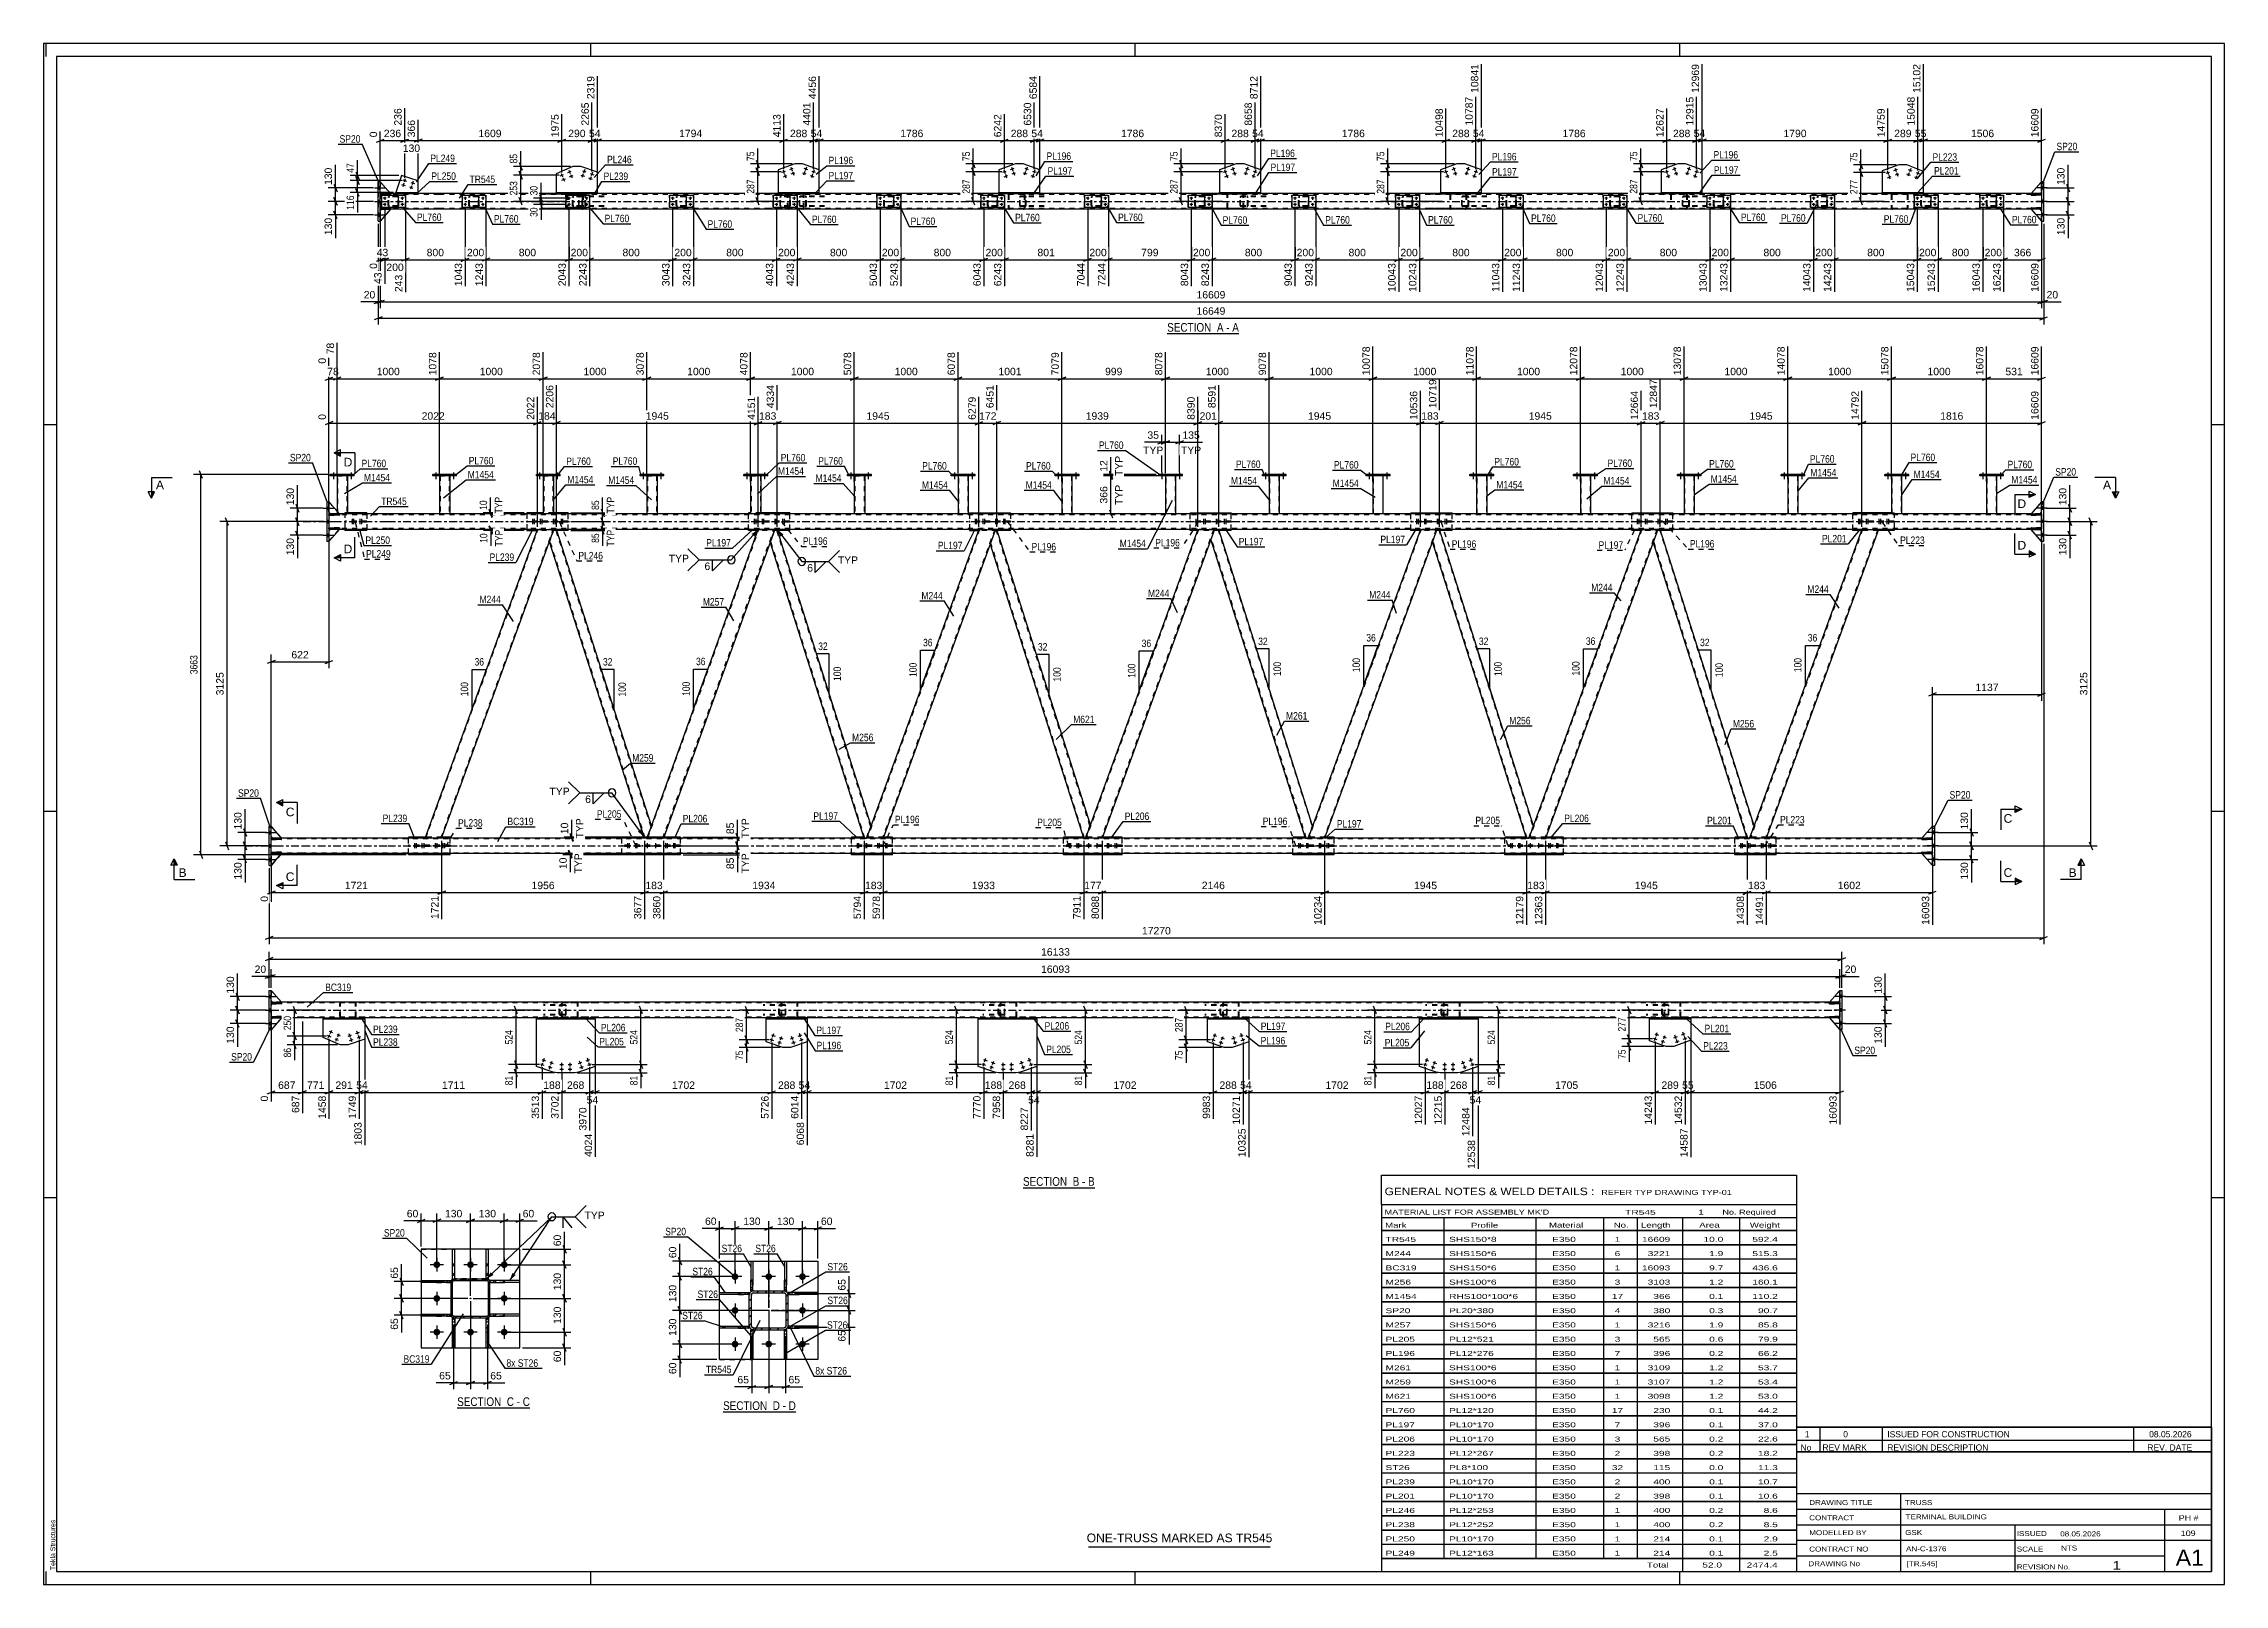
# Model space of a CAD drawing. Header units: millimetres. Extents: x -112 to 729, y -410 to 184.
import ezdxf

# ---------------------------------------------------------------- set-up
doc = ezdxf.new("R2010")
doc.units = ezdxf.units.MM
doc.linetypes.add('DXK_LINE_DOT2', pattern=[3.9198, 1.9599, -1.9599])
doc.linetypes.add('DXK_LINE_DOT3', pattern=[5.9187, 2.979, -0.9799, 0.9799, -0.9799])
doc.styles.add('Arial', font='ARIAL.TTF', dxfattribs={"height": 0.2})
doc.styles.add('Arial Narrow', font='ARIALN.TTF', dxfattribs={"height": 0.2})

# ---------------------------------------------------------------- blocks, each defined once
blk = doc.blocks.new('Unknown-318931512-1115')
at = {"color": 5, "linetype": 'Continuous'}
for p, q in [((728.54, 184.29), (-112.46, 184.29)), ((-112.46, 184.29), (-112.46, -409.71)), ((-111.46, 179.29), (-111.46, 184.29)), ((723.54, 179.29), (-107.46, 179.29)), ((-107.46, 179.29), (-107.46, -404.71)), ((98.54, 179.29), (98.54, 184.29)), ((308.54, 179.29), (308.54, 184.29)), ((518.54, 179.29), (518.54, 184.29)), ((723.54, -404.71), (723.54, 179.29)), ((728.54, -409.71), (728.54, 184.29)), ((-107.46, 37.29), (-112.46, 37.29)), ((728.54, 37.29), (723.54, 37.29)), ((-107.46, -111.71), (-112.46, -111.71)), ((728.54, -111.71), (723.54, -111.71)), ((-107.46, -260.71), (-112.46, -260.71)), ((728.54, -260.71), (723.54, -260.71)), ((-112.46, -409.71), (728.54, -409.71)), ((-111.46, -409.71), (-111.46, -404.71)), ((-107.46, -404.71), (723.54, -404.71)), ((98.54, -409.71), (98.54, -404.71)), ((308.54, -409.71), (308.54, -404.71)), ((518.54, -409.71), (518.54, -404.71))]:
    blk.add_line(p, q, dxfattribs=at)
at = {"color": 174, "linetype": 'Continuous', "style": 'Arial'}
blk.add_text('Tekla Structures', height=1.9102, rotation=90, dxfattribs=at).set_placement((-107.96, -404.21))
blk = doc.blocks.new('Unknown-318931512-12 - 1230')
at = {"color": 6, "linetype": 'Continuous'}
blk.add_line((320.85, 72.47), (348.49, 72.47), dxfattribs=at)
at = {"color": 0, "linetype": 'Continuous'}
blk.add_wipeout([(338.96, 73.22), (338.96, 76.72), (320.85, 76.72), (320.85, 73.22)], dxfattribs=at)
blk.add_wipeout([(342.56, 73.22), (342.56, 76.72), (340.01, 76.72), (340.01, 73.22)], dxfattribs=at)
at = {"color": 7, "linetype": 'Continuous', "style": 'Arial Narrow'}
blk.add_text('SECTION ', height=3.34, dxfattribs=at).set_placement((320.85, 73.22))
at = {"color": 0, "linetype": 'Continuous'}
blk.add_wipeout([(344.89, 73.22), (344.89, 76.72), (343.61, 76.72), (343.61, 73.22)], dxfattribs=at)
blk.add_wipeout([(348.49, 73.22), (348.49, 76.72), (345.94, 76.72), (345.94, 73.22)], dxfattribs=at)
at = {"color": 7, "linetype": 'Continuous', "style": 'Arial Narrow'}
for s, p in [('A', (340.01, 73.22)), ('A', (345.94, 73.22)), ('-', (343.61, 73.22))]:
    blk.add_text(s, height=3.34, dxfattribs=at).set_placement(p)
blk = doc.blocks.new('Unknown-318931512-13 - 5891')
at = {"color": 6, "linetype": 'Continuous'}
blk.add_line((149.57, -343.23), (177.64, -343.23), dxfattribs=at)
at = {"color": 0, "linetype": 'Continuous'}
blk.add_wipeout([(167.68, -342.48), (167.68, -338.98), (149.57, -338.98), (149.57, -342.48)], dxfattribs=at)
blk.add_wipeout([(171.5, -342.48), (171.5, -338.98), (168.73, -338.98), (168.73, -342.48)], dxfattribs=at)
at = {"color": 7, "linetype": 'Continuous', "style": 'Arial Narrow'}
blk.add_text('SECTION ', height=3.34, dxfattribs=at).set_placement((149.57, -342.48))
at = {"color": 0, "linetype": 'Continuous'}
blk.add_wipeout([(173.82, -342.48), (173.82, -338.98), (172.55, -338.98), (172.55, -342.48)], dxfattribs=at)
blk.add_wipeout([(177.64, -342.48), (177.64, -338.98), (174.87, -338.98), (174.87, -342.48)], dxfattribs=at)
at = {"color": 7, "linetype": 'Continuous', "style": 'Arial Narrow'}
for s, p in [('D', (168.73, -342.48)), ('-', (172.55, -342.48)), ('D', (174.87, -342.48))]:
    blk.add_text(s, height=3.34, dxfattribs=at).set_placement(p)
blk = doc.blocks.new('Unknown-318931512-16 - 5446')
at = {"color": 6, "linetype": 'Continuous'}
blk.add_line((47.02, -341.7), (75.09, -341.7), dxfattribs=at)
at = {"color": 0, "linetype": 'Continuous'}
blk.add_wipeout([(65.13, -340.95), (65.13, -337.45), (47.02, -337.45), (47.02, -340.95)], dxfattribs=at)
blk.add_wipeout([(68.94, -340.95), (68.94, -337.45), (66.18, -337.45), (66.18, -340.95)], dxfattribs=at)
at = {"color": 7, "linetype": 'Continuous', "style": 'Arial Narrow'}
blk.add_text('SECTION ', height=3.34, dxfattribs=at).set_placement((47.02, -340.95))
at = {"color": 0, "linetype": 'Continuous'}
blk.add_wipeout([(71.27, -340.95), (71.27, -337.45), (69.99, -337.45), (69.99, -340.95)], dxfattribs=at)
blk.add_wipeout([(75.09, -340.95), (75.09, -337.45), (72.32, -337.45), (72.32, -340.95)], dxfattribs=at)
at = {"color": 7, "linetype": 'Continuous', "style": 'Arial Narrow'}
for s, p in [('C', (66.18, -340.95)), ('-', (69.99, -340.95)), ('C', (72.32, -340.95))]:
    blk.add_text(s, height=3.34, dxfattribs=at).set_placement(p)
blk = doc.blocks.new('Unknown-318931512-17 - 4576')
at = {"color": 6, "linetype": 'Continuous'}
blk.add_line((265.24, -256.8), (292.88, -256.8), dxfattribs=at)
at = {"color": 0, "linetype": 'Continuous'}
blk.add_wipeout([(283.35, -256.05), (283.35, -252.55), (265.24, -252.55), (265.24, -256.05)], dxfattribs=at)
blk.add_wipeout([(286.95, -256.05), (286.95, -252.55), (284.4, -252.55), (284.4, -256.05)], dxfattribs=at)
at = {"color": 7, "linetype": 'Continuous', "style": 'Arial Narrow'}
blk.add_text('SECTION ', height=3.34, dxfattribs=at).set_placement((265.24, -256.05))
at = {"color": 0, "linetype": 'Continuous'}
blk.add_wipeout([(289.28, -256.05), (289.28, -252.55), (288, -252.55), (288, -256.05)], dxfattribs=at)
blk.add_wipeout([(292.88, -256.05), (292.88, -252.55), (290.33, -252.55), (290.33, -256.05)], dxfattribs=at)
at = {"color": 7, "linetype": 'Continuous', "style": 'Arial Narrow'}
for s, p in [('B', (284.4, -256.05)), ('-', (288, -256.05)), ('B', (290.33, -256.05))]:
    blk.add_text(s, height=3.34, dxfattribs=at).set_placement(p)
blk = doc.blocks.new('Part-318931512-2701 - 2534')
at = {"color": 2, "linetype": 'Continuous'}
for p, q in [((34.79, -121.6), (28.31, -121.6)), ((28.31, -121.6), (28.31, -122)), ((44.31, -121.6), (41.18, -121.6)), ((44.31, -122), (44.31, -121.6)), ((28.31, -128.4), (28.31, -128)), ((44.31, -128.4), (28.31, -128.4)), ((44.31, -128.4), (44.31, -128))]:
    blk.add_line(p, q, dxfattribs=at)
at = {"color": 7, "linetype": 'DXK_LINE_DOT2'}
for p, q in [((28.31, -128), (28.31, -122)), ((41.18, -121.6), (34.79, -121.6)), ((44.31, -128), (44.31, -122))]:
    blk.add_line(p, q, dxfattribs=at)
blk = doc.blocks.new('Part-318931512-2556 - 2534')
at = {"color": 2, "linetype": 'Continuous'}
for p, q in [((34.65, -122), (77.96, -3)), ((41.03, -122), (84.35, -3)), ((77.96, -3), (84.35, -3)), ((40.99, -122), (34.65, -122)), ((41.03, -122), (40.99, -122))]:
    blk.add_line(p, q, dxfattribs=at)
at = {"color": 7, "linetype": 'DXK_LINE_DOT2'}
for p, q in [((34.9, -122), (78.22, -3)), ((40.78, -122), (84.09, -3))]:
    blk.add_line(p, q, dxfattribs=at)
blk = doc.blocks.new('Part-318931512-2637 - 2534')
at = {"color": 7, "linetype": 'DXK_LINE_DOT2'}
for p, q in [((12.21, 0.24), (3.65, 0.24)), ((3.65, 0.24), (3.65, -0.24)), ((5.74, 0.24), (5.74, -0.24)), ((12.21, 0.24), (12.21, -0.24)), ((12.21, -0.24), (3.65, -0.24))]:
    blk.add_line(p, q, dxfattribs=at)
blk = doc.blocks.new('Part-318931512-2621 - 2534')
at = {"color": 2, "linetype": 'Continuous'}
for p, q in [((120.24, -122), (163.11, -3)), ((169.49, -3), (126.62, -122)), ((163.11, -3), (168.98, -3)), ((168.98, -3), (169.49, -3)), ((126.11, -122), (120.24, -122)), ((126.58, -122), (126.11, -122)), ((126.62, -122), (126.58, -122))]:
    blk.add_line(p, q, dxfattribs=at)
at = {"color": 7, "linetype": 'DXK_LINE_DOT2'}
for p, q in [((120.49, -122), (163.36, -3)), ((126.36, -122), (169.23, -3)), ((126.11, -122), (126.47, -122))]:
    blk.add_line(p, q, dxfattribs=at)
blk = doc.blocks.new('Part-318931512-2540 - 2534')
at = {"color": 2, "linetype": 'Continuous'}
for p, q in [((611.92, -127.44), (615.92, -127.44)), ((611.92, -127.76), (611.92, -127.44)), ((615.92, -127.76), (611.92, -127.76)), ((615.92, -127.44), (615.92, -127.76))]:
    blk.add_line(p, q, dxfattribs=at)
at = {"color": 7, "linetype": 'DXK_LINE_DOT2'}
blk.add_line((615.32, -127.76), (615.32, -127.44), dxfattribs=at)
blk = doc.blocks.new('Part-318931512-2536 - 2534')
at = {"color": 7, "linetype": 'DXK_LINE_DOT2'}
for p, q in [((615.92, -127.44), (611.92, -127.44)), ((611.92, -127.44), (611.92, -127.76)), ((611.92, -127.76), (615.92, -127.76)), ((615.32, -127.76), (615.32, -127.44)), ((615.92, -127.76), (615.92, -127.44))]:
    blk.add_line(p, q, dxfattribs=at)
blk = doc.blocks.new('Part-318931512-2537 - 2534')
at = {"color": 7, "linetype": 'DXK_LINE_DOT2'}
for p, q in [((615.92, -122.24), (611.92, -122.24)), ((611.92, -122.24), (611.92, -122.56)), ((611.92, -122.56), (615.92, -122.56)), ((615.32, -122.56), (615.32, -122.24)), ((615.92, -122.56), (615.92, -122.24))]:
    blk.add_line(p, q, dxfattribs=at)
blk = doc.blocks.new('Part-318931512-2538 - 2534')
at = {"color": 7, "linetype": 'DXK_LINE_DOT2'}
for p, q in [((-24.71, -128.6), (-24.11, -128)), ((-20.71, -128), (-24.71, -132.6)), ((-24.71, -132.6), (-24.71, -128.6)), ((-24.11, -128), (-20.71, -128))]:
    blk.add_line(p, q, dxfattribs=at)
blk = doc.blocks.new('Bolt-318931512-3069 - 2534')
at = {"color": 1, "linetype": 'DXK_LINE_DOT2'}
for p, q in [((127.03, -124.76), (127.03, -125.24)), ((127.39, -123.96), (127.39, -126.96)), ((127.63, -124.76), (127.63, -125.24)), ((127.75, -124.76), (127.75, -125.24)), ((127.99, -123.96), (127.99, -126.96)), ((128.35, -124.76), (128.35, -125.24)), ((130.05, -124.76), (130.05, -125.24)), ((130.41, -123.96), (130.41, -126.96)), ((130.65, -124.76), (130.65, -125.24)), ((130.77, -124.76), (130.77, -125.24)), ((131.01, -123.96), (131.01, -126.96)), ((131.37, -124.76), (131.37, -125.24))]:
    blk.add_line(p, q, dxfattribs=at)
blk = doc.blocks.new('Part-318931512-2678 - 2534')
at = {"color": 2, "linetype": 'Continuous'}
for p, q in [((503.63, -3), (460.32, -122)), ((510.02, -3), (466.7, -122)), ((503.63, -3), (510.02, -3)), ((466.67, -122), (460.32, -122)), ((466.7, -122), (466.67, -122))]:
    blk.add_line(p, q, dxfattribs=at)
at = {"color": 7, "linetype": 'DXK_LINE_DOT2'}
for p, q in [((503.89, -3), (460.57, -122)), ((509.76, -3), (466.45, -122))]:
    blk.add_line(p, q, dxfattribs=at)
blk = doc.blocks.new('Part-318931512-2614 - 2534')
at = {"color": 7, "linetype": 'DXK_LINE_DOT2'}
for p, q in [((167.75, -7.8), (168.3, -6.29)), ((167.76, -7.81), (167.75, -7.8)), ((167.75, -7.8), (167.76, -7.81)), ((204.22, -122), (167.89, -7.43)), ((170.43, -3), (169.5, -3)), ((206.52, -117.6), (170.18, -3)), ((204.92, -122), (206.65, -117.23)), ((203.97, -122), (204.92, -122))]:
    blk.add_line(p, q, dxfattribs=at)
at = {"color": 2, "linetype": 'Continuous'}
for p, q in [((203.97, -122), (167.76, -7.81)), ((169.5, -3), (168.3, -6.29)), ((206.65, -117.23), (170.43, -3))]:
    blk.add_line(p, q, dxfattribs=at)
blk = doc.blocks.new('Part-318931512-2539 - 2534')
at = {"color": 7, "linetype": 'DXK_LINE_DOT2'}
for p, q in [((615.92, -117.4), (611.92, -122)), ((615.92, -121.4), (615.92, -117.4)), ((611.92, -122), (615.32, -122)), ((615.32, -122), (615.92, -121.4))]:
    blk.add_line(p, q, dxfattribs=at)
blk = doc.blocks.new('Part-318931512-2541 - 2534')
at = {"color": 2, "linetype": 'Continuous'}
for p, q in [((611.92, -122.24), (615.92, -122.24)), ((611.92, -122.56), (611.92, -122.24)), ((615.92, -122.56), (611.92, -122.56)), ((615.92, -122.24), (615.92, -122.56))]:
    blk.add_line(p, q, dxfattribs=at)
at = {"color": 7, "linetype": 'DXK_LINE_DOT2'}
blk.add_line((615.32, -122.56), (615.32, -122.24), dxfattribs=at)
blk = doc.blocks.new('Part-318931512-2571 - 2534')
at = {"color": 7, "linetype": 'DXK_LINE_DOT2'}
for p, q in [((424.88, -3), (423.15, -7.77)), ((459.62, -122), (423.28, -7.4)), ((425.83, -3), (424.88, -3)), ((425.58, -3), (461.92, -117.6)), ((460.32, -122), (462.05, -117.23)), ((459.37, -122), (460.32, -122))]:
    blk.add_line(p, q, dxfattribs=at)
at = {"color": 2, "linetype": 'Continuous'}
for p, q in [((459.37, -122), (423.15, -7.77)), ((462.05, -117.23), (425.83, -3))]:
    blk.add_line(p, q, dxfattribs=at)
blk = doc.blocks.new('Part-318931512-2704 - 2534')
at = {"color": 7, "linetype": 'DXK_LINE_DOT2'}
for p, q in [((1.59, 2.76), (-2.41, 2.76)), ((-2.41, 2.76), (-2.41, 2.44)), ((-2.41, 2.44), (1.59, 2.44)), ((-1.81, 2.76), (-1.81, 2.44)), ((1.59, 2.44), (1.59, 2.76))]:
    blk.add_line(p, q, dxfattribs=at)
blk = doc.blocks.new('Part-318931512-2576 - 2534')
at = {"color": 7, "linetype": 'DXK_LINE_DOT2'}
for p, q in [((89.83, 0.24), (73.84, 0.24)), ((73.84, 0.24), (73.84, -0.24)), ((80.35, 0.24), (80.35, -0.24)), ((83.42, -0.24), (83.42, 0.24)), ((89.83, 0.24), (89.83, -0.24)), ((89.83, -0.24), (73.84, -0.24))]:
    blk.add_line(p, q, dxfattribs=at)
blk = doc.blocks.new('Bolt-318931512-2973 - 2534')
at = {"linetype": 'Continuous'}
for points in [[(616.72, -120.32), (616.72, -119.28), (615.92, -119.28), (615.92, -120.32)], [(616.72, -120.32), (616.72, -119.28), (615.92, -119.28), (615.92, -120.32)], [(616.72, -120.32), (616.72, -119.28), (615.92, -119.28), (615.92, -120.32)], [(616.72, -125.52), (616.72, -124.48), (615.92, -124.48), (615.92, -125.52)], [(616.72, -125.52), (616.72, -124.48), (615.92, -124.48), (615.92, -125.52)], [(616.72, -130.72), (616.72, -129.68), (615.92, -129.68), (615.92, -130.72)], [(616.72, -130.72), (616.72, -129.68), (615.92, -129.68), (615.92, -130.72)], [(616.72, -130.72), (616.72, -129.68), (615.92, -129.68), (615.92, -130.72)]]:
    blk.add_hatch(color=1, dxfattribs=at).paths.add_polyline_path(points)
at = {"color": 1, "linetype": 'Continuous'}
for p, q in [((618.12, -119.8), (613.92, -119.8)), ((618.12, -119.8), (613.92, -119.8)), ((618.12, -119.8), (613.92, -119.8)), ((618.12, -125), (613.92, -125)), ((618.12, -125), (613.92, -125)), ((616.72, -119.28), (615.92, -119.28)), ((616.72, -119.28), (615.92, -119.28)), ((616.72, -119.28), (615.92, -119.28)), ((616.72, -120.32), (615.92, -120.32)), ((616.72, -120.32), (615.92, -120.32)), ((616.72, -120.32), (615.92, -120.32)), ((616.72, -124.48), (615.92, -124.48)), ((616.72, -124.48), (615.92, -124.48)), ((616.72, -125.52), (615.92, -125.52)), ((616.72, -125.52), (615.92, -125.52)), ((618.12, -130.2), (613.92, -130.2)), ((618.12, -130.2), (613.92, -130.2)), ((618.12, -130.2), (613.92, -130.2)), ((616.72, -129.68), (615.92, -129.68)), ((616.72, -129.68), (615.92, -129.68)), ((616.72, -129.68), (615.92, -129.68)), ((616.72, -130.72), (615.92, -130.72)), ((616.72, -130.72), (615.92, -130.72)), ((616.72, -130.72), (615.92, -130.72))]:
    blk.add_line(p, q, dxfattribs=at)
blk = doc.blocks.new('Bolt-318931512-2582 - 2534')
at = {"linetype": 'Continuous'}
for points in [[(398.51, 17.64), (399.07, 17.64), (399.07, 18.12), (398.51, 18.12)], [(398.51, 17.64), (399.07, 17.64), (399.07, 18.12), (398.51, 18.12)], [(405.31, 17.64), (405.87, 17.64), (405.87, 18.12), (405.31, 18.12)], [(405.31, 17.64), (405.87, 17.64), (405.87, 18.12), (405.31, 18.12)]]:
    blk.add_hatch(color=1, dxfattribs=at).paths.add_polyline_path(points)
at = {"color": 1, "linetype": 'Continuous'}
for p, q in [((398.51, 18.12), (398.51, 17.64)), ((398.51, 18.12), (398.51, 17.64)), ((398.79, 18.92), (398.79, 16.4)), ((398.79, 18.92), (398.79, 16.4)), ((399.07, 18.12), (399.07, 17.64)), ((399.07, 18.12), (399.07, 17.64)), ((405.31, 18.12), (405.31, 17.64)), ((405.31, 18.12), (405.31, 17.64)), ((405.59, 18.92), (405.59, 16.4)), ((405.59, 18.92), (405.59, 16.4)), ((405.87, 18.12), (405.87, 17.64)), ((405.87, 18.12), (405.87, 17.64))]:
    blk.add_line(p, q, dxfattribs=at)
blk = doc.blocks.new('Part-318931512-2653 - 2534')
at = {"color": 2, "linetype": 'Continuous'}
for p, q in [((203.84, -121.6), (199.08, -121.6)), ((199.08, -121.6), (199.08, -122)), ((214.93, -121.6), (211.45, -121.6)), ((214.93, -122), (214.93, -121.6)), ((199.08, -128.4), (199.08, -128)), ((214.93, -128.4), (199.08, -128.4)), ((214.93, -128.4), (214.93, -128))]:
    blk.add_line(p, q, dxfattribs=at)
at = {"color": 7, "linetype": 'DXK_LINE_DOT2'}
for p, q in [((199.08, -128), (199.08, -122)), ((211.45, -121.6), (203.84, -121.6)), ((214.93, -128), (214.93, -122))]:
    blk.add_line(p, q, dxfattribs=at)
blk = doc.blocks.new('Bolt-318931512-2589 - 2534')
at = {"linetype": 'Continuous'}
for points in [[(635.14, 17.64), (635.7, 17.64), (635.7, 18.12), (635.14, 18.12)], [(635.14, 17.64), (635.7, 17.64), (635.7, 18.12), (635.14, 18.12)], [(641.94, 17.64), (642.5, 17.64), (642.5, 18.12), (641.94, 18.12)], [(641.94, 17.64), (642.5, 17.64), (642.5, 18.12), (641.94, 18.12)]]:
    blk.add_hatch(color=1, dxfattribs=at).paths.add_polyline_path(points)
at = {"color": 1, "linetype": 'Continuous'}
for p, q in [((635.14, 18.12), (635.14, 17.64)), ((635.14, 18.12), (635.14, 17.64)), ((635.42, 18.92), (635.42, 16.4)), ((635.42, 18.92), (635.42, 16.4)), ((635.7, 18.12), (635.7, 17.64)), ((635.7, 18.12), (635.7, 17.64)), ((641.94, 18.12), (641.94, 17.64)), ((641.94, 18.12), (641.94, 17.64)), ((642.22, 18.92), (642.22, 16.4)), ((642.22, 18.92), (642.22, 16.4)), ((642.5, 18.12), (642.5, 17.64)), ((642.5, 18.12), (642.5, 17.64))]:
    blk.add_line(p, q, dxfattribs=at)
blk = doc.blocks.new('Bolt-318931512-3045 - 2534')
at = {"color": 1, "linetype": 'DXK_LINE_DOT2'}
for p, q in [((331.51, 0.24), (331.51, -0.24)), ((331.87, 1.04), (331.87, -1.96)), ((332.11, 0.24), (332.11, -0.24)), ((332.23, 0.24), (332.23, -0.24)), ((332.47, 1.04), (332.47, -1.96)), ((332.83, 0.24), (332.83, -0.24)), ((334.53, 0.24), (334.53, -0.24)), ((334.89, 1.04), (334.89, -1.96)), ((335.13, 0.24), (335.13, -0.24)), ((335.25, 0.24), (335.25, -0.24)), ((335.49, 1.04), (335.49, -1.96)), ((335.85, 0.24), (335.85, -0.24))]:
    blk.add_line(p, q, dxfattribs=at)
blk = doc.blocks.new('Bolt-318931512-2590 - 2534')
at = {"color": 1, "linetype": 'DXK_LINE_DOT2'}
for p, q in [((424.56, 0.24), (424.56, -0.24)), ((424.92, 1.04), (424.92, -1.96)), ((425.16, 0.24), (425.16, -0.24)), ((425.28, 0.24), (425.28, -0.24)), ((425.52, 1.04), (425.52, -1.96)), ((425.88, 0.24), (425.88, -0.24)), ((427.57, 0.24), (427.57, -0.24)), ((427.93, 1.04), (427.93, -1.96)), ((428.17, 0.24), (428.17, -0.24)), ((428.29, 0.24), (428.29, -0.24)), ((428.53, 1.04), (428.53, -1.96)), ((428.89, 0.24), (428.89, -0.24))]:
    blk.add_line(p, q, dxfattribs=at)
blk = doc.blocks.new('Bolt-318931512-2591 - 2534')
at = {"linetype": 'Continuous'}
for points in [[(438.51, 17.64), (439.07, 17.64), (439.07, 18.12), (438.51, 18.12)], [(438.51, 17.64), (439.07, 17.64), (439.07, 18.12), (438.51, 18.12)], [(445.31, 17.64), (445.87, 17.64), (445.87, 18.12), (445.31, 18.12)], [(445.31, 17.64), (445.87, 17.64), (445.87, 18.12), (445.31, 18.12)]]:
    blk.add_hatch(color=1, dxfattribs=at).paths.add_polyline_path(points)
at = {"color": 1, "linetype": 'Continuous'}
for p, q in [((438.51, 18.12), (438.51, 17.64)), ((438.51, 18.12), (438.51, 17.64)), ((438.79, 18.92), (438.79, 16.4)), ((438.79, 18.92), (438.79, 16.4)), ((439.07, 18.12), (439.07, 17.64)), ((439.07, 18.12), (439.07, 17.64)), ((445.31, 18.12), (445.31, 17.64)), ((445.31, 18.12), (445.31, 17.64)), ((445.59, 18.92), (445.59, 16.4)), ((445.59, 18.92), (445.59, 16.4)), ((445.87, 18.12), (445.87, 17.64)), ((445.87, 18.12), (445.87, 17.64))]:
    blk.add_line(p, q, dxfattribs=at)
blk = doc.blocks.new('Bolt-318931512-2592 - 2534')
at = {"color": 1, "linetype": 'DXK_LINE_DOT2'}
for p, q in [((416.65, 0.24), (416.65, -0.24)), ((417.01, 1.04), (417.01, -1.96)), ((417.25, 0.24), (417.25, -0.24)), ((417.37, 0.24), (417.37, -0.24)), ((417.61, 1.04), (417.61, -1.96)), ((417.97, 0.24), (417.97, -0.24)), ((419.66, 0.24), (419.66, -0.24)), ((420.02, 1.04), (420.02, -1.96)), ((420.27, 0.24), (420.27, -0.24)), ((420.38, 0.24), (420.38, -0.24)), ((420.63, 1.04), (420.63, -1.96)), ((420.99, 0.24), (420.99, -0.24))]:
    blk.add_line(p, q, dxfattribs=at)
blk = doc.blocks.new('Bolt-318931512-2593 - 2534')
at = {"linetype": 'Continuous'}
for points in [[(118.51, 17.63), (119.07, 17.63), (119.07, 18.11), (118.51, 18.11)], [(118.51, 17.63), (119.07, 17.63), (119.07, 18.11), (118.51, 18.11)], [(125.31, 17.63), (125.87, 17.63), (125.87, 18.11), (125.31, 18.11)], [(125.31, 17.63), (125.87, 17.63), (125.87, 18.11), (125.31, 18.11)]]:
    blk.add_hatch(color=1, dxfattribs=at).paths.add_polyline_path(points)
at = {"color": 1, "linetype": 'Continuous'}
for p, q in [((118.51, 18.11), (118.51, 17.63)), ((118.51, 18.11), (118.51, 17.63)), ((118.79, 18.91), (118.79, 16.39)), ((118.79, 18.91), (118.79, 16.39)), ((119.07, 18.11), (119.07, 17.63)), ((119.07, 18.11), (119.07, 17.63)), ((125.31, 18.11), (125.31, 17.63)), ((125.31, 18.11), (125.31, 17.63)), ((125.59, 18.91), (125.59, 16.39)), ((125.59, 18.91), (125.59, 16.39)), ((125.87, 18.11), (125.87, 17.63)), ((125.87, 18.11), (125.87, 17.63))]:
    blk.add_line(p, q, dxfattribs=at)
blk = doc.blocks.new('Bolt-318931512-2594 - 2534')
at = {"color": 1, "linetype": 'DXK_LINE_DOT2'}
for p, q in [((169.15, 0.24), (169.15, -0.24)), ((169.51, 1.04), (169.51, -1.96)), ((169.75, 0.24), (169.75, -0.24)), ((169.87, 0.24), (169.87, -0.24)), ((170.11, 1.04), (170.11, -1.96)), ((170.47, 0.24), (170.47, -0.24)), ((172.17, 0.24), (172.17, -0.24)), ((172.53, 1.04), (172.53, -1.96)), ((172.77, 0.24), (172.77, -0.24)), ((172.89, 0.24), (172.89, -0.24)), ((173.13, 1.04), (173.13, -1.96)), ((173.49, 0.24), (173.49, -0.24))]:
    blk.add_line(p, q, dxfattribs=at)
blk = doc.blocks.new('Part-318931512-2599 - 2534')
at = {"color": 2, "linetype": 'Continuous'}
for p, q in [((-3.21, 7.6), (-2.41, 7.6)), ((-3.21, 7.6), (-3.21, -7.6)), ((-2.41, 7.6), (-2.41, -7.6)), ((-2.41, -7.6), (-3.21, -7.6))]:
    blk.add_line(p, q, dxfattribs=at)
blk = doc.blocks.new('Part-318931512-3063 - 2534')
at = {"color": 2, "linetype": 'Continuous'}
for p, q in [((280.24, 17.63), (280.24, 3)), ((284.24, 3), (284.24, 17.63))]:
    blk.add_line(p, q, dxfattribs=at)
at = {"color": 7, "linetype": 'DXK_LINE_DOT2'}
for p, q in [((284.24, 17.63), (280.24, 17.63)), ((280.48, 2.99), (280.48, 17.63)), ((284, 17.63), (284, 2.99)), ((280.24, 3), (280.24, 2.99)), ((284.24, 2.99), (280.24, 2.99)), ((284.24, 3), (284.24, 2.99)), ((284.24, 2.99), (284.24, 3))]:
    blk.add_line(p, q, dxfattribs=at)
blk = doc.blocks.new('Part-318931512-3051 - 2534')
at = {"color": 7, "linetype": 'DXK_LINE_DOT2'}
for p, q in [((430.7, 0.24), (414.84, 0.24)), ((414.84, 0.24), (414.84, -0.24)), ((421.25, 0.24), (421.25, -0.24)), ((424.29, -0.24), (424.29, 0.24)), ((430.7, 0.24), (430.7, -0.24)), ((430.7, -0.24), (414.84, -0.24))]:
    blk.add_line(p, q, dxfattribs=at)
blk = doc.blocks.new('Part-318931512-2668 - 2534')
at = {"color": 2, "linetype": 'Continuous'}
for p, q in [((320.19, 17.64), (320.19, 3)), ((324.19, 3), (324.19, 17.64))]:
    blk.add_line(p, q, dxfattribs=at)
at = {"color": 7, "linetype": 'DXK_LINE_DOT2'}
for p, q in [((324.19, 17.64), (320.19, 17.64)), ((320.43, 2.99), (320.43, 17.64)), ((323.95, 17.64), (323.95, 2.99)), ((320.19, 3), (320.19, 2.99)), ((324.19, 2.99), (320.19, 2.99)), ((324.19, 3), (324.19, 2.99)), ((324.19, 2.99), (324.19, 3))]:
    blk.add_line(p, q, dxfattribs=at)
blk = doc.blocks.new('Part-318931512-2604 - 2534')
at = {"color": 2, "linetype": 'Continuous'}
for p, q in [((658.06, -7.6), (658.06, 7.6)), ((658.86, 7.6), (658.06, 7.6)), ((658.86, -7.6), (658.86, 7.6)), ((658.86, -7.6), (658.06, -7.6))]:
    blk.add_line(p, q, dxfattribs=at)
blk = doc.blocks.new('Part-318931512-2673 - 2534')
at = {"color": 2, "linetype": 'Continuous'}
for p, q in [((418.5, -3), (375.18, -122)), ((424.88, -3), (381.57, -122)), ((418.5, -3), (424.88, -3)), ((381.53, -122), (375.18, -122)), ((381.57, -122), (381.53, -122))]:
    blk.add_line(p, q, dxfattribs=at)
at = {"color": 7, "linetype": 'DXK_LINE_DOT2'}
for p, q in [((418.75, -3), (375.44, -122)), ((424.63, -3), (381.31, -122))]:
    blk.add_line(p, q, dxfattribs=at)
blk = doc.blocks.new('Part-318931512-2609 - 2534')
at = {"color": 7, "linetype": 'DXK_LINE_DOT2'}
for p, q in [((254.61, -3), (252.63, -8.45)), ((288.89, -122), (252.76, -8.08)), ((254.61, -3), (255.1, -3)), ((291.07, -117.24), (254.85, -3)), ((289.34, -122), (291.21, -116.87)), ((288.64, -122), (289.34, -122))]:
    blk.add_line(p, q, dxfattribs=at)
at = {"color": 2, "linetype": 'Continuous'}
for p, q in [((291.21, -116.87), (255.1, -3)), ((288.64, -122), (252.63, -8.45))]:
    blk.add_line(p, q, dxfattribs=at)
blk = doc.blocks.new('Bolt-318931512-2615 - 2534')
at = {"linetype": 'Continuous'}
for points in [[(-0.97, 17.63), (-0.41, 17.63), (-0.41, 18.11), (-0.97, 18.11)], [(-0.97, 17.63), (-0.41, 17.63), (-0.41, 18.11), (-0.97, 18.11)], [(5.83, 17.63), (6.39, 17.63), (6.39, 18.11), (5.83, 18.11)], [(5.83, 17.63), (6.39, 17.63), (6.39, 18.11), (5.83, 18.11)]]:
    blk.add_hatch(color=1, dxfattribs=at).paths.add_polyline_path(points)
at = {"color": 1, "linetype": 'Continuous'}
for p, q in [((-0.97, 18.11), (-0.97, 17.63)), ((-0.97, 18.11), (-0.97, 17.63)), ((-0.69, 18.91), (-0.69, 16.39)), ((-0.69, 18.91), (-0.69, 16.39)), ((-0.41, 18.11), (-0.41, 17.63)), ((-0.41, 18.11), (-0.41, 17.63)), ((5.83, 18.11), (5.83, 17.63)), ((5.83, 18.11), (5.83, 17.63)), ((6.11, 18.91), (6.11, 16.39)), ((6.11, 18.91), (6.11, 16.39)), ((6.39, 18.11), (6.39, 17.63)), ((6.39, 18.11), (6.39, 17.63))]:
    blk.add_line(p, q, dxfattribs=at)
blk = doc.blocks.new('Bolt-318931512-2616 - 2534')
at = {"color": 1, "linetype": 'DXK_LINE_DOT2'}
for p, q in [((119.91, -124.76), (119.91, -125.24)), ((119.91, -124.76), (119.91, -125.24)), ((120.27, -123.96), (120.27, -126.96)), ((120.27, -123.96), (120.27, -126.96)), ((120.63, -124.76), (120.63, -125.24)), ((120.63, -124.76), (120.63, -125.24)), ((123.11, -124.76), (123.11, -125.24)), ((123.11, -124.76), (123.11, -125.24)), ((123.47, -123.96), (123.47, -126.96)), ((123.47, -123.96), (123.47, -126.96)), ((123.83, -124.76), (123.83, -125.24)), ((123.83, -124.76), (123.83, -125.24))]:
    blk.add_line(p, q, dxfattribs=at)
blk = doc.blocks.new('Bolt-318931512-2690 - 2534')
at = {"color": 1, "linetype": 'DXK_LINE_DOT2'}
for p, q in [((6.12, 0.24), (6.12, -0.24)), ((6.48, 1.04), (6.48, -1.96)), ((6.66, 0.24), (6.66, -0.24)), ((6.84, 0.24), (6.84, -0.24)), ((7.02, 1.04), (7.02, -1.96)), ((7.38, 0.24), (7.38, -0.24)), ((9.17, 0.24), (9.17, -0.24)), ((9.53, 1.04), (9.53, -1.96)), ((9.71, 0.24), (9.71, -0.24)), ((9.89, 0.24), (9.89, -0.24)), ((10.07, 1.04), (10.07, -1.96)), ((10.43, 0.24), (10.43, -0.24))]:
    blk.add_line(p, q, dxfattribs=at)
blk = doc.blocks.new('Part-318931512-2626 - 2534')
at = {"color": 2, "linetype": 'Continuous'}
for p, q in [((332.65, -3), (289.34, -122)), ((339.04, -3), (295.72, -122)), ((332.65, -3), (339.04, -3)), ((295.69, -122), (289.34, -122)), ((295.72, -122), (295.69, -122))]:
    blk.add_line(p, q, dxfattribs=at)
at = {"color": 7, "linetype": 'DXK_LINE_DOT2'}
for p, q in [((332.91, -3), (289.6, -122)), ((338.78, -3), (295.47, -122))]:
    blk.add_line(p, q, dxfattribs=at)
blk = doc.blocks.new('Bolt-318931512-2691 - 2534')
at = {"color": 1, "linetype": 'DXK_LINE_DOT2'}
for p, q in [((594.98, 0.24), (594.98, -0.24)), ((595.34, 1.04), (595.34, -1.96)), ((595.63, 0.24), (595.63, -0.24)), ((595.7, 0.24), (595.7, -0.24)), ((595.99, 1.04), (595.99, -1.96)), ((596.35, 0.24), (596.35, -0.24)), ((597.97, 0.24), (597.97, -0.24)), ((598.33, 1.04), (598.33, -1.96)), ((598.62, 0.24), (598.62, -0.24)), ((598.69, 0.24), (598.69, -0.24)), ((598.98, 1.04), (598.98, -1.96)), ((599.34, 0.24), (599.34, -0.24))]:
    blk.add_line(p, q, dxfattribs=at)
blk = doc.blocks.new('Bolt-318931512-2627 - 2534')
at = {"color": 1, "linetype": 'DXK_LINE_DOT2'}
for p, q in [((112.37, -124.76), (112.37, -125.24)), ((112.73, -123.96), (112.73, -126.96)), ((112.98, -124.76), (112.98, -125.24)), ((113.09, -124.76), (113.09, -125.24)), ((113.34, -123.96), (113.34, -126.96)), ((113.7, -124.76), (113.7, -125.24)), ((115.39, -124.76), (115.39, -125.24)), ((115.75, -123.96), (115.75, -126.96)), ((115.99, -124.76), (115.99, -125.24)), ((116.11, -124.76), (116.11, -125.24)), ((116.35, -123.96), (116.35, -126.96)), ((116.71, -124.76), (116.71, -125.24))]:
    blk.add_line(p, q, dxfattribs=at)
blk = doc.blocks.new('Part-318931512-2696 - 2534')
at = {"color": 2, "linetype": 'Continuous'}
for p, q in [((374.11, -121.6), (369.35, -121.6)), ((369.35, -121.6), (369.35, -122)), ((385.2, -121.6), (381.72, -121.6)), ((385.2, -122), (385.2, -121.6)), ((369.35, -128.4), (369.35, -128)), ((385.2, -128.4), (369.35, -128.4)), ((385.2, -128.4), (385.2, -128))]:
    blk.add_line(p, q, dxfattribs=at)
at = {"color": 7, "linetype": 'DXK_LINE_DOT2'}
for p, q in [((369.35, -128), (369.35, -122)), ((381.72, -121.6), (374.11, -121.6)), ((385.2, -128), (385.2, -122))]:
    blk.add_line(p, q, dxfattribs=at)
blk = doc.blocks.new('Part-318931512-2632 - 2534')
at = {"color": 7, "linetype": 'DXK_LINE_DOT2'}
for p, q in [((3.65, 3.4), (3.65, -3)), ((4.71, 3.4), (3.65, 3.4)), ((12.21, 3), (12.21, -3))]:
    blk.add_line(p, q, dxfattribs=at)
at = {"color": 2, "linetype": 'Continuous'}
for p, q in [((12.21, 3.4), (4.71, 3.4)), ((12.21, 3.4), (12.21, 3)), ((3.65, -3), (3.65, -3.4)), ((12.21, -3.4), (3.65, -3.4)), ((12.21, -3.4), (12.21, -3))]:
    blk.add_line(p, q, dxfattribs=at)
blk = doc.blocks.new('Part-318931512-2702 - 2534')
at = {"color": 2, "linetype": 'Continuous'}
for p, q in [((-2.41, 2.76), (1.59, 2.76)), ((-2.41, 2.44), (-2.41, 2.76)), ((1.59, 2.44), (-2.41, 2.44)), ((1.59, 2.76), (1.59, 2.44))]:
    blk.add_line(p, q, dxfattribs=at)
at = {"color": 7, "linetype": 'DXK_LINE_DOT2'}
blk.add_line((-1.81, 2.44), (-1.81, 2.76), dxfattribs=at)
blk = doc.blocks.new('Part-318931512-3029 - 2534')
at = {"color": 7, "linetype": 'DXK_LINE_DOT2'}
for p, q in [((214.93, -124.76), (199.08, -124.76)), ((199.08, -124.76), (199.08, -125.24)), ((214.93, -125.24), (199.08, -125.24)), ((205.49, -124.76), (205.49, -125.24)), ((208.52, -125.24), (208.52, -124.76)), ((214.93, -124.76), (214.93, -125.24))]:
    blk.add_line(p, q, dxfattribs=at)
blk = doc.blocks.new('Bolt-318931512-2638 - 2534')
at = {"linetype": 'Continuous'}
for points in [[(278.56, 17.63), (279.12, 17.63), (279.12, 18.11), (278.56, 18.11)], [(278.56, 17.63), (279.12, 17.63), (279.12, 18.11), (278.56, 18.11)], [(285.36, 17.63), (285.92, 17.63), (285.92, 18.11), (285.36, 18.11)], [(285.36, 17.63), (285.92, 17.63), (285.92, 18.11), (285.36, 18.11)]]:
    blk.add_hatch(color=1, dxfattribs=at).paths.add_polyline_path(points)
at = {"color": 1, "linetype": 'Continuous'}
for p, q in [((278.56, 18.11), (278.56, 17.63)), ((278.56, 18.11), (278.56, 17.63)), ((278.84, 18.91), (278.84, 16.39)), ((278.84, 18.91), (278.84, 16.39)), ((279.12, 18.11), (279.12, 17.63)), ((279.12, 18.11), (279.12, 17.63)), ((285.36, 18.11), (285.36, 17.63)), ((285.36, 18.11), (285.36, 17.63)), ((285.64, 18.91), (285.64, 16.39)), ((285.64, 18.91), (285.64, 16.39)), ((285.92, 18.11), (285.92, 17.63)), ((285.92, 18.11), (285.92, 17.63))]:
    blk.add_line(p, q, dxfattribs=at)
blk = doc.blocks.new('Part-318931512-2683 - 2534')
at = {"color": 2, "linetype": 'Continuous'}
for p, q in [((588.77, -3), (545.45, -122)), ((595.15, -3), (551.84, -122)), ((588.77, -3), (595.15, -3)), ((551.8, -122), (545.45, -122)), ((551.84, -122), (551.8, -122))]:
    blk.add_line(p, q, dxfattribs=at)
at = {"color": 7, "linetype": 'DXK_LINE_DOT2'}
for p, q in [((589.02, -3), (545.71, -122)), ((594.9, -3), (551.58, -122))]:
    blk.add_line(p, q, dxfattribs=at)
blk = doc.blocks.new('Part-318931512-2688 - 2534')
at = {"color": 7, "linetype": 'DXK_LINE_DOT2'}
for p, q in [((510.02, -3), (508.28, -7.77)), ((544.76, -122), (508.42, -7.4)), ((510.97, -3), (510.02, -3)), ((510.71, -3), (547.05, -117.6)), ((545.45, -122), (547.19, -117.23)), ((544.5, -122), (545.45, -122))]:
    blk.add_line(p, q, dxfattribs=at)
at = {"color": 2, "linetype": 'Continuous'}
for p, q in [((544.5, -122), (508.28, -7.77)), ((547.19, -117.23), (510.97, -3))]:
    blk.add_line(p, q, dxfattribs=at)
blk = doc.blocks.new('Bolt-318931512-2689 - 2534')
at = {"color": 1, "linetype": 'DXK_LINE_DOT2'}
for p, q in [((75.69, 0.24), (75.69, -0.24)), ((76.05, 1.04), (76.05, -2.16)), ((76.41, 0.24), (76.41, -0.24)), ((76.41, 0.24), (76.41, -0.24)), ((76.77, 1.04), (76.77, -2.16)), ((77.13, 0.24), (77.13, -0.24)), ((78.62, 0.24), (78.62, -0.24)), ((78.98, 1.04), (78.98, -2.16)), ((79.34, 0.24), (79.34, -0.24)), ((79.35, 0.24), (79.35, -0.24)), ((79.71, 1.04), (79.71, -2.16)), ((80.07, 0.24), (80.07, -0.24))]:
    blk.add_line(p, q, dxfattribs=at)
blk = doc.blocks.new('Part-318931512-2703 - 2534')
at = {"color": 2, "linetype": 'Continuous'}
for p, q in [((-2.41, -2.76), (-2.41, -2.44)), ((-2.41, -2.44), (1.59, -2.44)), ((1.59, -2.76), (-2.41, -2.76)), ((1.59, -2.44), (1.59, -2.76))]:
    blk.add_line(p, q, dxfattribs=at)
at = {"color": 7, "linetype": 'DXK_LINE_DOT2'}
blk.add_line((-1.81, -2.76), (-1.81, -2.44), dxfattribs=at)
blk = doc.blocks.new('Bolt-318931512-2826 - 2534')
at = {"color": 1, "linetype": 'DXK_LINE_DOT2'}
for p, q in [((246.38, 0.24), (246.38, -0.24)), ((246.74, 1.04), (246.74, -1.96)), ((246.98, 0.24), (246.98, -0.24)), ((247.1, 0.24), (247.1, -0.24)), ((247.34, 1.04), (247.34, -1.96)), ((247.7, 0.24), (247.7, -0.24)), ((249.39, 0.24), (249.39, -0.24)), ((249.75, 1.04), (249.75, -1.96)), ((250, 0.24), (250, -0.24)), ((250.11, 0.24), (250.11, -0.24)), ((250.36, 1.04), (250.36, -1.96)), ((250.72, 0.24), (250.72, -0.24))]:
    blk.add_line(p, q, dxfattribs=at)
blk = doc.blocks.new('Bolt-318931512-2705 - 2534')
at = {"color": 1, "linetype": 'DXK_LINE_DOT2'}
for p, q in [((339.42, 0.24), (339.42, -0.24)), ((339.78, 1.04), (339.78, -1.96)), ((340.02, 0.24), (340.02, -0.24)), ((340.14, 0.24), (340.14, -0.24)), ((340.38, 1.04), (340.38, -1.96)), ((340.74, 0.24), (340.74, -0.24)), ((342.44, 0.24), (342.44, -0.24)), ((342.8, 1.04), (342.8, -1.96)), ((343.04, 0.24), (343.04, -0.24)), ((343.16, 0.24), (343.16, -0.24)), ((343.4, 1.04), (343.4, -1.96)), ((343.76, 0.24), (343.76, -0.24))]:
    blk.add_line(p, q, dxfattribs=at)
blk = doc.blocks.new('Bolt-318931512-2706 - 2534')
at = {"linetype": 'Continuous'}
for points in [[(358.5, 17.64), (359.06, 17.64), (359.06, 18.12), (358.5, 18.12)], [(358.5, 17.64), (359.06, 17.64), (359.06, 18.12), (358.5, 18.12)], [(365.3, 17.64), (365.86, 17.64), (365.86, 18.12), (365.3, 18.12)], [(365.3, 17.64), (365.86, 17.64), (365.86, 18.12), (365.3, 18.12)]]:
    blk.add_hatch(color=1, dxfattribs=at).paths.add_polyline_path(points)
at = {"color": 1, "linetype": 'Continuous'}
for p, q in [((358.5, 18.12), (358.5, 17.64)), ((358.5, 18.12), (358.5, 17.64)), ((358.78, 18.92), (358.78, 16.4)), ((358.78, 18.92), (358.78, 16.4)), ((359.06, 18.12), (359.06, 17.64)), ((359.06, 18.12), (359.06, 17.64)), ((365.3, 18.12), (365.3, 17.64)), ((365.3, 18.12), (365.3, 17.64)), ((365.58, 18.92), (365.58, 16.4)), ((365.58, 18.92), (365.58, 16.4)), ((365.86, 18.12), (365.86, 17.64)), ((365.86, 18.12), (365.86, 17.64))]:
    blk.add_line(p, q, dxfattribs=at)
blk = doc.blocks.new('Part-318931512-2707 - 2534')
at = {"color": 2, "linetype": 'Continuous'}
for p, q in [((-24.11, -128), (-24.71, -128.6)), ((-24.71, -132.6), (-20.71, -128)), ((-20.71, -128), (-24.11, -128))]:
    blk.add_line(p, q, dxfattribs=at)
at = {"color": 7, "linetype": 'DXK_LINE_DOT2'}
blk.add_line((-24.71, -132.6), (-24.71, -128.6), dxfattribs=at)
blk = doc.blocks.new('Part-318931512-2708 - 2534')
at = {"color": 2, "linetype": 'Continuous'}
for p, q in [((611.92, -128), (615.32, -128)), ((615.92, -132.6), (611.92, -128)), ((615.32, -128), (615.92, -128.6))]:
    blk.add_line(p, q, dxfattribs=at)
at = {"color": 7, "linetype": 'DXK_LINE_DOT2'}
blk.add_line((615.92, -132.6), (615.92, -128.6), dxfattribs=at)
blk = doc.blocks.new('Part-318931512-2709 - 2534')
at = {"color": 2, "linetype": 'Continuous'}
for p, q in [((-20.71, -122), (-24.71, -117.4)), ((-24.11, -122), (-24.71, -121.4)), ((-20.71, -122), (-24.11, -122))]:
    blk.add_line(p, q, dxfattribs=at)
at = {"color": 7, "linetype": 'DXK_LINE_DOT2'}
blk.add_line((-24.71, -121.4), (-24.71, -117.4), dxfattribs=at)
blk = doc.blocks.new('Part-318931512-2710 - 2534')
at = {"color": 2, "linetype": 'Continuous'}
for p, q in [((615.92, -117.4), (611.92, -122)), ((611.92, -122), (615.32, -122)), ((615.32, -122), (615.92, -121.4))]:
    blk.add_line(p, q, dxfattribs=at)
at = {"color": 7, "linetype": 'DXK_LINE_DOT2'}
blk.add_line((615.92, -121.4), (615.92, -117.4), dxfattribs=at)
blk = doc.blocks.new('Bolt-318931512-2824 - 2534')
at = {"color": 1, "linetype": 'DXK_LINE_DOT2'}
for p, q in [((254.29, 0.24), (254.29, -0.24)), ((254.65, 1.04), (254.65, -1.96)), ((254.89, 0.24), (254.89, -0.24)), ((255.01, 0.24), (255.01, -0.24)), ((255.25, 1.04), (255.25, -1.96)), ((255.61, 0.24), (255.61, -0.24)), ((257.3, 0.24), (257.3, -0.24)), ((257.66, 1.04), (257.66, -1.96)), ((257.9, 0.24), (257.9, -0.24)), ((258.02, 0.24), (258.02, -0.24)), ((258.26, 1.04), (258.26, -1.96)), ((258.62, 0.24), (258.62, -0.24))]:
    blk.add_line(p, q, dxfattribs=at)
blk = doc.blocks.new('Bolt-318931512-2711 - 2534')
at = {"linetype": 'Continuous'}
for points in [[(-24.71, -120.32), (-24.71, -119.28), (-25.51, -119.28), (-25.51, -120.32)], [(-24.71, -120.32), (-24.71, -119.28), (-25.51, -119.28), (-25.51, -120.32)], [(-24.71, -120.32), (-24.71, -119.28), (-25.51, -119.28), (-25.51, -120.32)], [(-24.71, -125.52), (-24.71, -124.48), (-25.51, -124.48), (-25.51, -125.52)], [(-24.71, -125.52), (-24.71, -124.48), (-25.51, -124.48), (-25.51, -125.52)], [(-24.71, -130.72), (-24.71, -129.68), (-25.51, -129.68), (-25.51, -130.72)], [(-24.71, -130.72), (-24.71, -129.68), (-25.51, -129.68), (-25.51, -130.72)], [(-24.71, -130.72), (-24.71, -129.68), (-25.51, -129.68), (-25.51, -130.72)]]:
    blk.add_hatch(color=1, dxfattribs=at).paths.add_polyline_path(points)
at = {"color": 1, "linetype": 'Continuous'}
for p, q in [((-26.91, -119.8), (-22.71, -119.8)), ((-26.91, -119.8), (-22.71, -119.8)), ((-26.91, -119.8), (-22.71, -119.8)), ((-26.91, -125), (-22.71, -125)), ((-26.91, -125), (-22.71, -125)), ((-25.51, -119.28), (-24.71, -119.28)), ((-25.51, -119.28), (-24.71, -119.28)), ((-25.51, -119.28), (-24.71, -119.28)), ((-25.51, -120.32), (-24.71, -120.32)), ((-25.51, -120.32), (-24.71, -120.32)), ((-25.51, -120.32), (-24.71, -120.32)), ((-25.51, -124.48), (-24.71, -124.48)), ((-25.51, -124.48), (-24.71, -124.48)), ((-25.51, -125.52), (-24.71, -125.52)), ((-25.51, -125.52), (-24.71, -125.52)), ((-26.91, -130.2), (-22.71, -130.2)), ((-26.91, -130.2), (-22.71, -130.2)), ((-26.91, -130.2), (-22.71, -130.2)), ((-25.51, -129.68), (-24.71, -129.68)), ((-25.51, -129.68), (-24.71, -129.68)), ((-25.51, -129.68), (-24.71, -129.68)), ((-25.51, -130.72), (-24.71, -130.72)), ((-25.51, -130.72), (-24.71, -130.72)), ((-25.51, -130.72), (-24.71, -130.72))]:
    blk.add_line(p, q, dxfattribs=at)
blk = doc.blocks.new('Bolt-318931512-2712 - 2534')
at = {"color": 1, "linetype": 'DXK_LINE_DOT2'}
for p, q in [((200.88, -124.76), (200.88, -125.24)), ((201.24, -123.96), (201.24, -126.96)), ((201.48, -124.76), (201.48, -125.24)), ((201.6, -124.76), (201.6, -125.24)), ((201.84, -123.96), (201.84, -126.96)), ((202.2, -124.76), (202.2, -125.24)), ((203.9, -124.76), (203.9, -125.24)), ((204.26, -123.96), (204.26, -126.96)), ((204.5, -124.76), (204.5, -125.24)), ((204.62, -124.76), (204.62, -125.24)), ((204.86, -123.96), (204.86, -126.96)), ((205.22, -124.76), (205.22, -125.24))]:
    blk.add_line(p, q, dxfattribs=at)
blk = doc.blocks.new('Bolt-318931512-2728 - 2534')
at = {"color": 1, "linetype": 'DXK_LINE_DOT2'}
for p, q in [((161.24, 0.24), (161.24, -0.24)), ((161.6, 1.04), (161.6, -1.96)), ((161.85, 0.24), (161.85, -0.24)), ((161.96, 0.24), (161.96, -0.24)), ((162.21, 1.04), (162.21, -1.96)), ((162.57, 0.24), (162.57, -0.24)), ((164.26, 0.24), (164.26, -0.24)), ((164.62, 1.04), (164.62, -1.96)), ((164.86, 0.24), (164.86, -0.24)), ((164.98, 0.24), (164.98, -0.24)), ((165.22, 1.04), (165.22, -1.96)), ((165.58, 0.24), (165.58, -0.24))]:
    blk.add_line(p, q, dxfattribs=at)
blk = doc.blocks.new('Bolt-318931512-2729 - 2534')
at = {"linetype": 'Continuous'}
for points in [[(478.51, 17.64), (479.07, 17.64), (479.07, 18.12), (478.51, 18.12)], [(478.51, 17.64), (479.07, 17.64), (479.07, 18.12), (478.51, 18.12)], [(485.31, 17.64), (485.87, 17.64), (485.87, 18.12), (485.31, 18.12)], [(485.31, 17.64), (485.87, 17.64), (485.87, 18.12), (485.31, 18.12)]]:
    blk.add_hatch(color=1, dxfattribs=at).paths.add_polyline_path(points)
at = {"color": 1, "linetype": 'Continuous'}
for p, q in [((478.51, 18.12), (478.51, 17.64)), ((478.51, 18.12), (478.51, 17.64)), ((478.79, 18.92), (478.79, 16.4)), ((478.79, 18.92), (478.79, 16.4)), ((479.07, 18.12), (479.07, 17.64)), ((479.07, 18.12), (479.07, 17.64)), ((485.31, 18.12), (485.31, 17.64)), ((485.31, 18.12), (485.31, 17.64)), ((485.59, 18.92), (485.59, 16.4)), ((485.59, 18.92), (485.59, 16.4)), ((485.87, 18.12), (485.87, 17.64)), ((485.87, 18.12), (485.87, 17.64))]:
    blk.add_line(p, q, dxfattribs=at)
blk = doc.blocks.new('Bolt-318931512-2730 - 2534')
at = {"color": 1, "linetype": 'DXK_LINE_DOT2'}
for p, q in [((501.78, 0.24), (501.78, -0.24)), ((502.14, 1.04), (502.14, -1.96)), ((502.38, 0.24), (502.38, -0.24)), ((502.5, 0.24), (502.5, -0.24)), ((502.74, 1.04), (502.74, -1.96)), ((503.1, 0.24), (503.1, -0.24)), ((504.8, 0.24), (504.8, -0.24)), ((505.16, 1.04), (505.16, -1.96)), ((505.4, 0.24), (505.4, -0.24)), ((505.52, 0.24), (505.52, -0.24)), ((505.76, 1.04), (505.76, -1.96)), ((506.12, 0.24), (506.12, -0.24))]:
    blk.add_line(p, q, dxfattribs=at)
blk = doc.blocks.new('Bolt-318931512-2731 - 2534')
at = {"color": 1, "linetype": 'DXK_LINE_DOT2'}
for p, q in [((509.69, 0.24), (509.69, -0.24)), ((510.05, 1.04), (510.05, -1.96)), ((510.29, 0.24), (510.29, -0.24)), ((510.41, 0.24), (510.41, -0.24)), ((510.65, 1.04), (510.65, -1.96)), ((511.01, 0.24), (511.01, -0.24)), ((512.71, 0.24), (512.71, -0.24)), ((513.07, 1.04), (513.07, -1.96)), ((513.31, 0.24), (513.31, -0.24)), ((513.43, 0.24), (513.43, -0.24)), ((513.67, 1.04), (513.67, -1.96)), ((514.03, 0.24), (514.03, -0.24))]:
    blk.add_line(p, q, dxfattribs=at)
blk = doc.blocks.new('Part-318931512-2748 - 2534')
at = {"color": 2, "linetype": 'Continuous'}
for p, q in [((517.59, 17.64), (517.59, 18.12)), ((526.79, 18.12), (517.59, 18.12)), ((526.79, 17.64), (517.59, 17.64)), ((526.79, 17.64), (526.79, 18.12))]:
    blk.add_line(p, q, dxfattribs=at)
blk = doc.blocks.new('Part-318931512-2870 - 2534')
at = {"color": 2, "linetype": 'Continuous'}
for p, q in [((288.51, -121.6), (280.84, -121.6)), ((280.84, -121.6), (280.84, -122)), ((303.44, -121.6), (295.87, -121.6)), ((303.44, -122), (303.44, -121.6)), ((280.84, -128.4), (280.84, -128)), ((303.44, -128.4), (280.84, -128.4)), ((303.44, -128.4), (303.44, -128))]:
    blk.add_line(p, q, dxfattribs=at)
at = {"color": 7, "linetype": 'DXK_LINE_DOT2'}
for p, q in [((280.84, -128), (280.84, -122)), ((295.87, -121.6), (288.51, -121.6)), ((303.44, -128), (303.44, -122))]:
    blk.add_line(p, q, dxfattribs=at)
blk = doc.blocks.new('Part-318931512-2753 - 2534')
at = {"color": 2, "linetype": 'Continuous'}
for p, q in [((560.19, 17.64), (560.19, 3)), ((564.19, 3), (564.19, 17.64))]:
    blk.add_line(p, q, dxfattribs=at)
at = {"color": 7, "linetype": 'DXK_LINE_DOT2'}
for p, q in [((564.19, 17.64), (560.19, 17.64)), ((560.43, 3), (560.43, 17.64)), ((563.95, 17.64), (563.95, 3)), ((564.19, 3), (560.19, 3)), ((560.19, 3), (560.19, 3)), ((564.19, 3), (564.19, 3)), ((564.19, 3), (564.19, 3))]:
    blk.add_line(p, q, dxfattribs=at)
blk = doc.blocks.new('Part-318931512-2758 - 2534')
at = {"color": 2, "linetype": 'Continuous'}
for p, q in [((557.59, 17.64), (557.59, 18.12)), ((566.79, 18.12), (557.59, 18.12)), ((566.79, 17.64), (557.59, 17.64)), ((566.79, 17.64), (566.79, 18.12))]:
    blk.add_line(p, q, dxfattribs=at)
blk = doc.blocks.new('Bolt-318931512-2759 - 2534')
at = {"color": 1, "linetype": 'DXK_LINE_DOT2'}
for p, q in [((290.18, -124.76), (290.18, -125.24)), ((290.18, -124.76), (290.18, -125.24)), ((290.54, -123.96), (290.54, -126.96)), ((290.54, -123.96), (290.54, -126.96)), ((290.9, -124.76), (290.9, -125.24)), ((290.9, -124.76), (290.9, -125.24)), ((293.38, -124.76), (293.38, -125.24)), ((293.38, -124.76), (293.38, -125.24)), ((293.74, -123.96), (293.74, -126.96)), ((293.74, -123.96), (293.74, -126.96)), ((294.1, -124.76), (294.1, -125.24)), ((294.1, -124.76), (294.1, -125.24))]:
    blk.add_line(p, q, dxfattribs=at)
blk = doc.blocks.new('Bolt-318931512-2760 - 2534')
at = {"color": 1, "linetype": 'DXK_LINE_DOT2'}
for p, q in [((541.56, -124.76), (541.56, -125.24)), ((541.92, -123.96), (541.92, -126.96)), ((542.16, -124.76), (542.16, -125.24)), ((542.28, -124.76), (542.28, -125.24)), ((542.52, -123.96), (542.52, -126.96)), ((542.88, -124.76), (542.88, -125.24)), ((544.57, -124.76), (544.57, -125.24)), ((544.93, -123.96), (544.93, -126.96)), ((545.17, -124.76), (545.17, -125.24)), ((545.29, -124.76), (545.29, -125.24)), ((545.53, -123.96), (545.53, -126.96)), ((545.89, -124.76), (545.89, -125.24))]:
    blk.add_line(p, q, dxfattribs=at)
blk = doc.blocks.new('Bolt-318931512-2761 - 2534')
at = {"color": 1, "linetype": 'DXK_LINE_DOT2'}
for p, q in [((379.06, -124.76), (379.06, -125.24)), ((379.42, -123.96), (379.42, -126.96)), ((379.66, -124.76), (379.66, -125.24)), ((379.78, -124.76), (379.78, -125.24)), ((380.02, -123.96), (380.02, -126.96)), ((380.38, -124.76), (380.38, -125.24)), ((382.07, -124.76), (382.07, -125.24)), ((382.43, -123.96), (382.43, -126.96)), ((382.68, -124.76), (382.68, -125.24)), ((382.79, -124.76), (382.79, -125.24)), ((383.04, -123.96), (383.04, -126.96)), ((383.4, -124.76), (383.4, -125.24))]:
    blk.add_line(p, q, dxfattribs=at)
blk = doc.blocks.new('Part-318931512-2766 - 2534')
at = {"color": 2, "linetype": 'Continuous'}
for p, q in [((477.59, 17.64), (477.59, 18.12)), ((486.79, 18.12), (477.59, 18.12)), ((486.79, 17.64), (477.59, 17.64)), ((486.79, 17.64), (486.79, 18.12))]:
    blk.add_line(p, q, dxfattribs=at)
blk = doc.blocks.new('Part-318931512-2880 - 2534')
at = {"color": 7, "linetype": 'DXK_LINE_DOT2'}
for p, q in [((515.83, 0.24), (499.98, 0.24)), ((499.98, 0.24), (499.98, -0.24)), ((506.39, 0.24), (506.39, -0.24)), ((509.42, -0.24), (509.42, 0.24)), ((515.83, 0.24), (515.83, -0.24)), ((515.83, -0.24), (499.98, -0.24))]:
    blk.add_line(p, q, dxfattribs=at)
blk = doc.blocks.new('Part-318931512-2771 - 2534')
at = {"color": 2, "linetype": 'Continuous'}
for p, q in [((520.19, 17.64), (520.19, 3)), ((524.19, 3), (524.19, 17.64))]:
    blk.add_line(p, q, dxfattribs=at)
at = {"color": 7, "linetype": 'DXK_LINE_DOT2'}
for p, q in [((524.19, 17.64), (520.19, 17.64)), ((520.43, 3), (520.43, 17.64)), ((523.95, 17.64), (523.95, 3)), ((524.19, 3), (520.19, 3)), ((520.19, 3), (520.19, 3)), ((524.19, 3), (524.19, 3)), ((524.19, 3), (524.19, 3))]:
    blk.add_line(p, q, dxfattribs=at)
blk = doc.blocks.new('Part-318931512-2772 - 2534')
at = {"color": 7, "linetype": 'DXK_LINE_DOT2'}
for p, q in [((-20.71, -122.24), (-24.71, -122.24)), ((-24.71, -122.24), (-24.71, -122.56)), ((-24.71, -122.56), (-20.71, -122.56)), ((-24.11, -122.56), (-24.11, -122.24)), ((-20.71, -122.56), (-20.71, -122.24))]:
    blk.add_line(p, q, dxfattribs=at)
blk = doc.blocks.new('Part-318931512-2773 - 2534')
at = {"color": 7, "linetype": 'DXK_LINE_DOT2'}
for p, q in [((-20.71, -127.44), (-24.71, -127.44)), ((-24.71, -127.44), (-24.71, -127.76)), ((-24.71, -127.76), (-20.71, -127.76)), ((-24.11, -127.76), (-24.11, -127.44)), ((-20.71, -127.76), (-20.71, -127.44))]:
    blk.add_line(p, q, dxfattribs=at)
blk = doc.blocks.new('Part-318931512-2774 - 2534')
at = {"color": 2, "linetype": 'Continuous'}
for p, q in [((-24.71, -122.56), (-24.71, -122.24)), ((-24.71, -122.24), (-20.71, -122.24)), ((-20.71, -122.56), (-24.71, -122.56)), ((-20.71, -122.48), (-20.71, -122.24)), ((-20.71, -122.56), (-20.71, -122.48))]:
    blk.add_line(p, q, dxfattribs=at)
at = {"color": 7, "linetype": 'DXK_LINE_DOT2'}
for p, q in [((-24.11, -122.56), (-24.11, -122.24)), ((-20.71, -122.48), (-20.71, -122.48))]:
    blk.add_line(p, q, dxfattribs=at)
blk = doc.blocks.new('Part-318931512-2775 - 2534')
at = {"color": 2, "linetype": 'Continuous'}
for p, q in [((-24.71, -127.76), (-24.71, -127.44)), ((-24.71, -127.44), (-20.71, -127.44)), ((-20.71, -127.76), (-24.71, -127.76)), ((-20.71, -127.52), (-20.71, -127.44)), ((-20.71, -127.76), (-20.71, -127.52))]:
    blk.add_line(p, q, dxfattribs=at)
at = {"color": 7, "linetype": 'DXK_LINE_DOT2'}
for p, q in [((-24.11, -127.76), (-24.11, -127.44)), ((-20.71, -127.52), (-20.71, -127.52))]:
    blk.add_line(p, q, dxfattribs=at)
blk = doc.blocks.new('Part-318931512-2780 - 2534')
at = {"color": 7, "linetype": 'DXK_LINE_DOT2'}
for p, q in [((175.29, 0.24), (159.44, 0.24)), ((159.44, 0.24), (159.44, -0.24)), ((165.85, 0.24), (165.85, -0.24)), ((168.89, -0.24), (168.89, 0.24)), ((175.29, 0.24), (175.29, -0.24)), ((175.29, -0.24), (159.44, -0.24))]:
    blk.add_line(p, q, dxfattribs=at)
blk = doc.blocks.new('Part-318931512-2785 - 2534')
at = {"color": 2, "linetype": 'Continuous'}
for p, q in [((159.44, 3.4), (159.44, 3)), ((160.19, 3.4), (159.44, 3.4)), ((175.29, 3.4), (164.19, 3.4)), ((175.29, 3.4), (175.29, 3)), ((159.44, -3.4), (159.44, -3)), ((162.97, -3.4), (159.44, -3.4)), ((169.36, -3.4), (169.34, -3.4)), ((175.29, -3.4), (170.55, -3.4)), ((175.29, -3.4), (175.29, -3))]:
    blk.add_line(p, q, dxfattribs=at)
at = {"color": 7, "linetype": 'DXK_LINE_DOT2'}
for p, q in [((159.44, -3), (159.44, 3)), ((164.19, 3.4), (160.19, 3.4)), ((175.29, -3), (175.29, 3)), ((170.55, -3.4), (162.97, -3.4))]:
    blk.add_line(p, q, dxfattribs=at)
blk = doc.blocks.new('Part-318931512-2790 - 2534')
at = {"color": 2, "linetype": 'Continuous'}
for p, q in [((600.19, 17.64), (600.19, 3)), ((604.19, 3), (604.19, 17.64))]:
    blk.add_line(p, q, dxfattribs=at)
at = {"color": 7, "linetype": 'DXK_LINE_DOT2'}
for p, q in [((604.19, 17.64), (600.19, 17.64)), ((600.43, 3), (600.43, 17.64)), ((603.95, 17.64), (603.95, 3)), ((604.19, 3), (600.19, 3)), ((600.19, 3), (600.19, 3)), ((604.19, 3), (604.19, 3)), ((604.19, 3), (604.19, 3))]:
    blk.add_line(p, q, dxfattribs=at)
blk = doc.blocks.new('Part-318931512-2795 - 2534')
at = {"color": 2, "linetype": 'Continuous'}
for p, q in [((597.59, 17.64), (597.59, 18.12)), ((606.79, 18.12), (597.59, 18.12)), ((606.79, 17.64), (597.59, 17.64)), ((606.79, 17.64), (606.79, 18.12))]:
    blk.add_line(p, q, dxfattribs=at)
blk = doc.blocks.new('Part-318931512-2800 - 2534')
at = {"color": 2, "linetype": 'Continuous'}
for p, q in [((73.84, 3.4), (73.84, 3)), ((80.19, 3.4), (73.84, 3.4)), ((89.83, 3.4), (84.19, 3.4)), ((89.83, 3.4), (89.83, 3)), ((73.84, -3), (73.84, -3.4)), ((73.84, -3.4), (77.82, -3.4)), ((89.83, -3.4), (85.43, -3.4)), ((89.83, -3.4), (89.83, -3))]:
    blk.add_line(p, q, dxfattribs=at)
at = {"color": 7, "linetype": 'DXK_LINE_DOT2'}
for p, q in [((73.84, 3), (73.84, -3)), ((84.19, 3.4), (80.19, 3.4)), ((89.83, -3), (89.83, 3)), ((85.43, -3.4), (77.82, -3.4))]:
    blk.add_line(p, q, dxfattribs=at)
blk = doc.blocks.new('Bolt-318931512-2801 - 2534')
at = {"linetype": 'Continuous'}
for points in [[(38.51, 17.63), (39.07, 17.63), (39.07, 18.11), (38.51, 18.11)], [(38.51, 17.63), (39.07, 17.63), (39.07, 18.11), (38.51, 18.11)], [(45.31, 17.63), (45.87, 17.63), (45.87, 18.11), (45.31, 18.11)], [(45.31, 17.63), (45.87, 17.63), (45.87, 18.11), (45.31, 18.11)]]:
    blk.add_hatch(color=1, dxfattribs=at).paths.add_polyline_path(points)
at = {"color": 1, "linetype": 'Continuous'}
for p, q in [((38.51, 18.11), (38.51, 17.63)), ((38.51, 18.11), (38.51, 17.63)), ((38.79, 18.91), (38.79, 16.39)), ((38.79, 18.91), (38.79, 16.39)), ((39.07, 18.11), (39.07, 17.63)), ((39.07, 18.11), (39.07, 17.63)), ((45.31, 18.11), (45.31, 17.63)), ((45.31, 18.11), (45.31, 17.63)), ((45.59, 18.91), (45.59, 16.39)), ((45.59, 18.91), (45.59, 16.39)), ((45.87, 18.11), (45.87, 17.63)), ((45.87, 18.11), (45.87, 17.63))]:
    blk.add_line(p, q, dxfattribs=at)
blk = doc.blocks.new('Bolt-318931512-2802 - 2534')
at = {"color": 1, "linetype": 'DXK_LINE_DOT2'}
for p, q in [((83.69, 0.24), (83.69, -0.24)), ((84.05, 1.04), (84.05, -1.96)), ((84.29, 0.24), (84.29, -0.24)), ((84.41, 0.24), (84.41, -0.24)), ((84.65, 1.04), (84.65, -1.96)), ((85.01, 0.24), (85.01, -0.24)), ((86.71, 0.24), (86.71, -0.24)), ((87.07, 1.04), (87.07, -1.96)), ((87.31, 0.24), (87.31, -0.24)), ((87.43, 0.24), (87.43, -0.24)), ((87.67, 1.04), (87.67, -1.96)), ((88.03, 0.24), (88.03, -0.24))]:
    blk.add_line(p, q, dxfattribs=at)
blk = doc.blocks.new('Bolt-318931512-2803 - 2534')
at = {"linetype": 'Continuous'}
for points in [[(78.51, 17.63), (79.07, 17.63), (79.07, 18.11), (78.51, 18.11)], [(78.51, 17.63), (79.07, 17.63), (79.07, 18.11), (78.51, 18.11)], [(85.31, 17.63), (85.87, 17.63), (85.87, 18.11), (85.31, 18.11)], [(85.31, 17.63), (85.87, 17.63), (85.87, 18.11), (85.31, 18.11)]]:
    blk.add_hatch(color=1, dxfattribs=at).paths.add_polyline_path(points)
at = {"color": 1, "linetype": 'Continuous'}
for p, q in [((78.51, 18.11), (78.51, 17.63)), ((78.51, 18.11), (78.51, 17.63)), ((78.79, 18.91), (78.79, 16.39)), ((78.79, 18.91), (78.79, 16.39)), ((79.07, 18.11), (79.07, 17.63)), ((79.07, 18.11), (79.07, 17.63)), ((85.31, 18.11), (85.31, 17.63)), ((85.31, 18.11), (85.31, 17.63)), ((85.59, 18.91), (85.59, 16.39)), ((85.59, 18.91), (85.59, 16.39)), ((85.87, 18.11), (85.87, 17.63)), ((85.87, 18.11), (85.87, 17.63))]:
    blk.add_line(p, q, dxfattribs=at)
blk = doc.blocks.new('Bolt-318931512-2804 - 2534')
at = {"linetype": 'Continuous'}
for points in [[(598.51, 17.64), (599.07, 17.64), (599.07, 18.12), (598.51, 18.12)], [(598.51, 17.64), (599.07, 17.64), (599.07, 18.12), (598.51, 18.12)], [(605.31, 17.64), (605.87, 17.64), (605.87, 18.12), (605.31, 18.12)], [(605.31, 17.64), (605.87, 17.64), (605.87, 18.12), (605.31, 18.12)]]:
    blk.add_hatch(color=1, dxfattribs=at).paths.add_polyline_path(points)
at = {"color": 1, "linetype": 'Continuous'}
for p, q in [((598.51, 18.12), (598.51, 17.64)), ((598.51, 18.12), (598.51, 17.64)), ((598.79, 18.92), (598.79, 16.4)), ((598.79, 18.92), (598.79, 16.4)), ((599.07, 18.12), (599.07, 17.64)), ((599.07, 18.12), (599.07, 17.64)), ((605.31, 18.12), (605.31, 17.64)), ((605.31, 18.12), (605.31, 17.64)), ((605.59, 18.92), (605.59, 16.4)), ((605.59, 18.92), (605.59, 16.4)), ((605.87, 18.12), (605.87, 17.64)), ((605.87, 18.12), (605.87, 17.64))]:
    blk.add_line(p, q, dxfattribs=at)
blk = doc.blocks.new('Bolt-318931512-2805 - 2534')
at = {"color": 1, "linetype": 'DXK_LINE_DOT2'}
for p, q in [((587.05, 0.24), (587.05, -0.24)), ((587.41, 1.04), (587.41, -1.96)), ((587.65, 0.24), (587.65, -0.24)), ((587.77, 0.24), (587.77, -0.24)), ((588.01, 1.04), (588.01, -1.96)), ((588.37, 0.24), (588.37, -0.24)), ((590.07, 0.24), (590.07, -0.24)), ((590.43, 1.04), (590.43, -1.96)), ((590.67, 0.24), (590.67, -0.24)), ((590.79, 0.24), (590.79, -0.24)), ((591.03, 1.04), (591.03, -1.96)), ((591.39, 0.24), (591.39, -0.24))]:
    blk.add_line(p, q, dxfattribs=at)
blk = doc.blocks.new('Bolt-318931512-2806 - 2534')
at = {"linetype": 'Continuous'}
for points in [[(558.51, 17.64), (559.07, 17.64), (559.07, 18.12), (558.51, 18.12)], [(558.51, 17.64), (559.07, 17.64), (559.07, 18.12), (558.51, 18.12)], [(565.31, 17.64), (565.87, 17.64), (565.87, 18.12), (565.31, 18.12)], [(565.31, 17.64), (565.87, 17.64), (565.87, 18.12), (565.31, 18.12)]]:
    blk.add_hatch(color=1, dxfattribs=at).paths.add_polyline_path(points)
at = {"color": 1, "linetype": 'Continuous'}
for p, q in [((558.51, 18.12), (558.51, 17.64)), ((558.51, 18.12), (558.51, 17.64)), ((558.79, 18.92), (558.79, 16.4)), ((558.79, 18.92), (558.79, 16.4)), ((559.07, 18.12), (559.07, 17.64)), ((559.07, 18.12), (559.07, 17.64)), ((565.31, 18.12), (565.31, 17.64)), ((565.31, 18.12), (565.31, 17.64)), ((565.59, 18.92), (565.59, 16.4)), ((565.59, 18.92), (565.59, 16.4)), ((565.87, 18.12), (565.87, 17.64)), ((565.87, 18.12), (565.87, 17.64))]:
    blk.add_line(p, q, dxfattribs=at)
blk = doc.blocks.new('Bolt-318931512-2807 - 2534')
at = {"color": 1, "linetype": 'DXK_LINE_DOT2'}
for p, q in [((460.45, -124.76), (460.45, -125.24)), ((460.45, -124.76), (460.45, -125.24)), ((460.81, -123.96), (460.81, -126.96)), ((460.81, -123.96), (460.81, -126.96)), ((461.17, -124.76), (461.17, -125.24)), ((461.17, -124.76), (461.17, -125.24)), ((463.65, -124.76), (463.65, -125.24)), ((463.65, -124.76), (463.65, -125.24)), ((464.01, -123.96), (464.01, -126.96)), ((464.01, -123.96), (464.01, -126.96)), ((464.37, -124.76), (464.37, -125.24)), ((464.37, -124.76), (464.37, -125.24))]:
    blk.add_line(p, q, dxfattribs=at)
blk = doc.blocks.new('Bolt-318931512-2808 - 2534')
at = {"linetype": 'Continuous'}
for points in [[(518.51, 17.64), (519.07, 17.64), (519.07, 18.12), (518.51, 18.12)], [(518.51, 17.64), (519.07, 17.64), (519.07, 18.12), (518.51, 18.12)], [(525.31, 17.64), (525.87, 17.64), (525.87, 18.12), (525.31, 18.12)], [(525.31, 17.64), (525.87, 17.64), (525.87, 18.12), (525.31, 18.12)]]:
    blk.add_hatch(color=1, dxfattribs=at).paths.add_polyline_path(points)
at = {"color": 1, "linetype": 'Continuous'}
for p, q in [((518.51, 18.12), (518.51, 17.64)), ((518.51, 18.12), (518.51, 17.64)), ((518.79, 18.92), (518.79, 16.4)), ((518.79, 18.92), (518.79, 16.4)), ((519.07, 18.12), (519.07, 17.64)), ((519.07, 18.12), (519.07, 17.64)), ((525.31, 18.12), (525.31, 17.64)), ((525.31, 18.12), (525.31, 17.64)), ((525.59, 18.92), (525.59, 16.4)), ((525.59, 18.92), (525.59, 16.4)), ((525.87, 18.12), (525.87, 17.64)), ((525.87, 18.12), (525.87, 17.64))]:
    blk.add_line(p, q, dxfattribs=at)
blk = doc.blocks.new('Bolt-318931512-2825 - 2534')
at = {"linetype": 'Continuous'}
for points in [[(198.51, 17.63), (199.07, 17.63), (199.07, 18.11), (198.51, 18.11)], [(198.51, 17.63), (199.07, 17.63), (199.07, 18.11), (198.51, 18.11)], [(205.31, 17.63), (205.87, 17.63), (205.87, 18.11), (205.31, 18.11)], [(205.31, 17.63), (205.87, 17.63), (205.87, 18.11), (205.31, 18.11)]]:
    blk.add_hatch(color=1, dxfattribs=at).paths.add_polyline_path(points)
at = {"color": 1, "linetype": 'Continuous'}
for p, q in [((198.51, 18.11), (198.51, 17.63)), ((198.51, 18.11), (198.51, 17.63)), ((198.79, 18.91), (198.79, 16.39)), ((198.79, 18.91), (198.79, 16.39)), ((199.07, 18.11), (199.07, 17.63)), ((199.07, 18.11), (199.07, 17.63)), ((205.31, 18.11), (205.31, 17.63)), ((205.31, 18.11), (205.31, 17.63)), ((205.59, 18.91), (205.59, 16.39)), ((205.59, 18.91), (205.59, 16.39)), ((205.87, 18.11), (205.87, 17.63)), ((205.87, 18.11), (205.87, 17.63))]:
    blk.add_line(p, q, dxfattribs=at)
blk = doc.blocks.new('Part-318931512-2831 - 2534')
at = {"color": 2, "linetype": 'Continuous'}
for p, q in [((317.59, 17.64), (317.59, 18.12)), ((326.79, 18.12), (317.59, 18.12)), ((326.79, 17.64), (317.59, 17.64)), ((326.79, 17.64), (326.79, 18.12))]:
    blk.add_line(p, q, dxfattribs=at)
blk = doc.blocks.new('Part-318931512-2832 - 2534')
at = {"color": 7, "linetype": 'DXK_LINE_DOT2'}
for p, q in [((1.59, -2.44), (-2.41, -2.44)), ((-2.41, -2.44), (-2.41, -2.76)), ((-2.41, -2.76), (1.59, -2.76)), ((-1.81, -2.76), (-1.81, -2.44)), ((1.59, -2.76), (1.59, -2.44))]:
    blk.add_line(p, q, dxfattribs=at)
blk = doc.blocks.new('Part-318931512-2849 - 2534')
at = {"color": 7, "linetype": 'DXK_LINE_DOT2'}
for p, q in [((260.43, 0.24), (244.57, 0.24)), ((244.57, 0.24), (244.57, -0.24)), ((250.98, 0.24), (250.98, -0.24)), ((254.02, -0.24), (254.02, 0.24)), ((260.43, 0.24), (260.43, -0.24)), ((260.43, -0.24), (244.57, -0.24))]:
    blk.add_line(p, q, dxfattribs=at)
blk = doc.blocks.new('Part-318931512-2854 - 2534')
at = {"color": 2, "linetype": 'Continuous'}
for p, q in [((244.57, 3.4), (244.57, 3)), ((244.57, 3.4), (260.43, 3.4)), ((260.43, 3.4), (260.43, 3)), ((244.57, -3), (244.57, -3.4)), ((244.57, -3.4), (248.08, -3.4)), ((260.43, -3.4), (255.22, -3.4)), ((260.43, -3.4), (260.43, -3))]:
    blk.add_line(p, q, dxfattribs=at)
at = {"color": 7, "linetype": 'DXK_LINE_DOT2'}
for p, q in [((244.57, 3), (244.57, -3)), ((260.43, 3), (260.43, -3)), ((255.22, -3.4), (248.08, -3.4))]:
    blk.add_line(p, q, dxfattribs=at)
blk = doc.blocks.new('Bolt-318931512-3162 - 2534')
at = {"linetype": 'Continuous'}
for points in [[(238.51, 17.63), (239.07, 17.63), (239.07, 18.11), (238.51, 18.11)], [(238.51, 17.63), (239.07, 17.63), (239.07, 18.11), (238.51, 18.11)], [(245.31, 17.63), (245.87, 17.63), (245.87, 18.11), (245.31, 18.11)], [(245.31, 17.63), (245.87, 17.63), (245.87, 18.11), (245.31, 18.11)]]:
    blk.add_hatch(color=1, dxfattribs=at).paths.add_polyline_path(points)
at = {"color": 1, "linetype": 'Continuous'}
for p, q in [((238.51, 18.11), (238.51, 17.63)), ((238.51, 18.11), (238.51, 17.63)), ((238.79, 18.91), (238.79, 16.39)), ((238.79, 18.91), (238.79, 16.39)), ((239.07, 18.11), (239.07, 17.63)), ((239.07, 18.11), (239.07, 17.63)), ((245.31, 18.11), (245.31, 17.63)), ((245.31, 18.11), (245.31, 17.63)), ((245.59, 18.91), (245.59, 16.39)), ((245.59, 18.91), (245.59, 16.39)), ((245.87, 18.11), (245.87, 17.63)), ((245.87, 18.11), (245.87, 17.63))]:
    blk.add_line(p, q, dxfattribs=at)
blk = doc.blocks.new('Part-318931512-2859 - 2534')
at = {"color": 7, "linetype": 'DXK_LINE_DOT2'}
for p, q in [((345.56, 0.24), (329.71, 0.24)), ((329.71, 0.24), (329.71, -0.24)), ((336.12, 0.24), (336.12, -0.24)), ((339.15, -0.24), (339.15, 0.24)), ((345.56, 0.24), (345.56, -0.24)), ((345.56, -0.24), (329.71, -0.24))]:
    blk.add_line(p, q, dxfattribs=at)
blk = doc.blocks.new('Part-318931512-2864 - 2534')
at = {"color": 2, "linetype": 'Continuous'}
for p, q in [((329.71, 3.4), (329.71, 3)), ((329.71, 3.4), (345.56, 3.4)), ((345.56, 3.4), (345.56, 3)), ((329.71, -3.4), (329.71, -3)), ((332.51, -3.4), (329.71, -3.4)), ((345.56, -3.4), (340.82, -3.4)), ((345.56, -3.4), (345.56, -3))]:
    blk.add_line(p, q, dxfattribs=at)
at = {"color": 7, "linetype": 'DXK_LINE_DOT2'}
for p, q in [((329.71, -3), (329.71, 3)), ((345.56, -3), (345.56, 3)), ((340.82, -3.4), (332.51, -3.4))]:
    blk.add_line(p, q, dxfattribs=at)
blk = doc.blocks.new('Part-318931512-2865 - 2534')
at = {"color": 7, "linetype": 'DXK_LINE_DOT2'}
for p, q in [((-24.71, -121.4), (-24.71, -117.4)), ((-24.71, -117.4), (-20.71, -122)), ((-24.11, -122), (-24.71, -121.4)), ((-20.71, -122), (-24.11, -122))]:
    blk.add_line(p, q, dxfattribs=at)
blk = doc.blocks.new('Part-318931512-2875 - 2534')
at = {"color": 2, "linetype": 'Continuous'}
for p, q in [((414.84, 3.4), (414.84, 3)), ((414.84, 3.4), (430.7, 3.4)), ((430.7, 3.4), (430.7, 3)), ((414.84, -3.4), (414.84, -3)), ((418.35, -3.4), (414.84, -3.4)), ((430.7, -3.4), (425.96, -3.4)), ((430.7, -3.4), (430.7, -3))]:
    blk.add_line(p, q, dxfattribs=at)
at = {"color": 7, "linetype": 'DXK_LINE_DOT2'}
for p, q in [((414.84, -3), (414.84, 3)), ((430.7, -3), (430.7, 3)), ((425.96, -3.4), (418.35, -3.4))]:
    blk.add_line(p, q, dxfattribs=at)
blk = doc.blocks.new('Part-318931512-2885 - 2534')
at = {"color": 2, "linetype": 'Continuous'}
for p, q in [((499.98, 3.4), (499.98, 3)), ((499.98, 3.4), (515.83, 3.4)), ((515.83, 3.4), (515.83, 3)), ((499.98, -3.4), (499.98, -3)), ((503.49, -3.4), (499.98, -3.4)), ((515.83, -3.4), (511.09, -3.4)), ((515.83, -3.4), (515.83, -3))]:
    blk.add_line(p, q, dxfattribs=at)
at = {"color": 7, "linetype": 'DXK_LINE_DOT2'}
for p, q in [((499.98, -3), (499.98, 3)), ((515.83, -3), (515.83, 3)), ((511.09, -3.4), (503.49, -3.4))]:
    blk.add_line(p, q, dxfattribs=at)
blk = doc.blocks.new('Part-318931512-2890 - 2534')
at = {"color": 7, "linetype": 'DXK_LINE_DOT2'}
for p, q in [((601.16, 0.24), (585.25, 0.24)), ((585.25, 0.24), (585.25, -0.24)), ((591.66, 0.24), (591.66, -0.24)), ((594.7, -0.24), (594.7, 0.24)), ((601.16, 0.24), (601.16, -0.24)), ((601.16, -0.24), (585.25, -0.24))]:
    blk.add_line(p, q, dxfattribs=at)
blk = doc.blocks.new('Part-318931512-2891 - 2534')
at = {"color": 7, "linetype": 'DXK_LINE_DOT2'}
for p, q in [((611.92, -128), (615.32, -128)), ((615.92, -132.6), (611.92, -128)), ((615.32, -128), (615.92, -128.6)), ((615.92, -128.6), (615.92, -132.6))]:
    blk.add_line(p, q, dxfattribs=at)
blk = doc.blocks.new('Part-318931512-2896 - 2534')
at = {"color": 2, "linetype": 'Continuous'}
for p, q in [((615.92, -132.6), (615.92, -117.4)), ((615.92, -117.4), (616.72, -117.4)), ((616.72, -117.4), (616.72, -132.6)), ((616.72, -132.6), (615.92, -132.6))]:
    blk.add_line(p, q, dxfattribs=at)
blk = doc.blocks.new('Part-318931512-2911 - 2534')
at = {"color": 7, "linetype": 'DXK_LINE_DOT2'}
for p, q in [((555.66, -124.76), (539.75, -124.76)), ((539.75, -124.76), (539.75, -125.24)), ((555.66, -125.24), (539.75, -125.24)), ((546.16, -124.76), (546.16, -125.24)), ((549.21, -125.24), (549.21, -124.76)), ((555.66, -124.76), (555.66, -125.24))]:
    blk.add_line(p, q, dxfattribs=at)
blk = doc.blocks.new('Part-318931512-2916 - 2534')
at = {"color": 2, "linetype": 'Continuous'}
for p, q in [((544.38, -121.6), (539.75, -121.6)), ((539.75, -121.6), (539.75, -122)), ((555.66, -121.6), (551.98, -121.6)), ((555.66, -122), (555.66, -121.6)), ((539.75, -128.4), (539.75, -128)), ((555.66, -128.4), (539.75, -128.4)), ((555.66, -128.4), (555.66, -128))]:
    blk.add_line(p, q, dxfattribs=at)
at = {"color": 7, "linetype": 'DXK_LINE_DOT2'}
for p, q in [((539.75, -128), (539.75, -122)), ((551.98, -121.6), (544.38, -121.6)), ((555.66, -128), (555.66, -122))]:
    blk.add_line(p, q, dxfattribs=at)
blk = doc.blocks.new('Bolt-318931512-2917 - 2534')
at = {"color": 1, "linetype": 'DXK_LINE_DOT2'}
for p, q in [((452.91, -124.76), (452.91, -125.24)), ((453.27, -123.96), (453.27, -126.96)), ((453.51, -124.76), (453.51, -125.24)), ((453.63, -124.76), (453.63, -125.24)), ((453.87, -123.96), (453.87, -126.96)), ((454.23, -124.76), (454.23, -125.24)), ((455.93, -124.76), (455.93, -125.24)), ((456.29, -123.96), (456.29, -126.96)), ((456.53, -124.76), (456.53, -125.24)), ((456.65, -124.76), (456.65, -125.24)), ((456.89, -123.96), (456.89, -126.96)), ((457.25, -124.76), (457.25, -125.24))]:
    blk.add_line(p, q, dxfattribs=at)
blk = doc.blocks.new('Bolt-318931512-2918 - 2534')
at = {"color": 1, "linetype": 'DXK_LINE_DOT2'}
for p, q in [((549.49, -124.76), (549.49, -125.24)), ((549.85, -123.96), (549.85, -126.96)), ((550.14, -124.76), (550.14, -125.24)), ((550.21, -124.76), (550.21, -125.24)), ((550.5, -123.96), (550.5, -126.96)), ((550.86, -124.76), (550.86, -125.24)), ((552.47, -124.76), (552.47, -125.24)), ((552.83, -123.96), (552.83, -126.96)), ((553.12, -124.76), (553.12, -125.24)), ((553.19, -124.76), (553.19, -125.24)), ((553.48, -123.96), (553.48, -126.96)), ((553.84, -124.76), (553.84, -125.24))]:
    blk.add_line(p, q, dxfattribs=at)
blk = doc.blocks.new('Part-318931512-2923 - 2534')
at = {"color": 7, "linetype": 'DXK_LINE_DOT2'}
for p, q in [((339.04, -3), (337.68, -6.72)), ((374.49, -122), (337.82, -6.36)), ((340.7, -3), (339.04, -3)), ((340.45, -3), (376.79, -117.6)), ((375.18, -122), (376.92, -117.23)), ((374.24, -122), (375.18, -122))]:
    blk.add_line(p, q, dxfattribs=at)
at = {"color": 2, "linetype": 'Continuous'}
for p, q in [((374.24, -122), (337.68, -6.72)), ((376.92, -117.23), (340.7, -3))]:
    blk.add_line(p, q, dxfattribs=at)
blk = doc.blocks.new('Part-318931512-2928 - 2534')
at = {"color": 2, "linetype": 'Continuous'}
for p, q in [((248.23, -3), (204.92, -122)), ((254.61, -3), (211.3, -122)), ((248.23, -3), (254.61, -3)), ((211.26, -122), (204.92, -122)), ((211.3, -122), (211.26, -122))]:
    blk.add_line(p, q, dxfattribs=at)
at = {"color": 7, "linetype": 'DXK_LINE_DOT2'}
for p, q in [((248.48, -3), (205.17, -122)), ((254.36, -3), (211.05, -122))]:
    blk.add_line(p, q, dxfattribs=at)
blk = doc.blocks.new('Bolt-318931512-2929 - 2534')
at = {"color": 1, "linetype": 'DXK_LINE_DOT2'}
for p, q in [((282.64, -124.76), (282.64, -125.24)), ((283, -123.96), (283, -126.96)), ((283.24, -124.76), (283.24, -125.24)), ((283.36, -124.76), (283.36, -125.24)), ((283.6, -123.96), (283.6, -126.96)), ((283.96, -124.76), (283.96, -125.24)), ((285.66, -124.76), (285.66, -125.24)), ((286.02, -123.96), (286.02, -126.96)), ((286.26, -124.76), (286.26, -125.24)), ((286.38, -124.76), (286.38, -125.24)), ((286.62, -123.96), (286.62, -126.96)), ((286.98, -124.76), (286.98, -125.24))]:
    blk.add_line(p, q, dxfattribs=at)
blk = doc.blocks.new('Bolt-318931512-2930 - 2534')
at = {"linetype": 'Continuous'}
for points in [[(158.51, 17.63), (159.07, 17.63), (159.07, 18.11), (158.51, 18.11)], [(158.51, 17.63), (159.07, 17.63), (159.07, 18.11), (158.51, 18.11)], [(165.31, 17.63), (165.87, 17.63), (165.87, 18.11), (165.31, 18.11)], [(165.31, 17.63), (165.87, 17.63), (165.87, 18.11), (165.31, 18.11)]]:
    blk.add_hatch(color=1, dxfattribs=at).paths.add_polyline_path(points)
at = {"color": 1, "linetype": 'Continuous'}
for p, q in [((158.51, 18.11), (158.51, 17.63)), ((158.51, 18.11), (158.51, 17.63)), ((158.79, 18.91), (158.79, 16.39)), ((158.79, 18.91), (158.79, 16.39)), ((159.07, 18.11), (159.07, 17.63)), ((159.07, 18.11), (159.07, 17.63)), ((165.31, 18.11), (165.31, 17.63)), ((165.31, 18.11), (165.31, 17.63)), ((165.59, 18.91), (165.59, 16.39)), ((165.59, 18.91), (165.59, 16.39)), ((165.87, 18.11), (165.87, 17.63)), ((165.87, 18.11), (165.87, 17.63))]:
    blk.add_line(p, q, dxfattribs=at)
blk = doc.blocks.new('Part-318931512-2935 - 2534')
at = {"color": 2, "linetype": 'Continuous'}
for p, q in [((-1.89, 17.63), (-1.89, 18.11)), ((7.31, 18.11), (-1.89, 18.11)), ((7.31, 17.63), (-1.89, 17.63)), ((7.31, 17.63), (7.31, 18.11))]:
    blk.add_line(p, q, dxfattribs=at)
blk = doc.blocks.new('Part-318931512-2940 - 2534')
at = {"color": 7, "linetype": 'DXK_LINE_DOT3'}
for p, q in [((-12.41, 0), (20.21, 0)), ((20.31, 0), (626.12, 0)), ((626.22, 0), (668.06, 0))]:
    blk.add_line(p, q, dxfattribs=at)
at = {"color": 2, "linetype": 'Continuous'}
for p, q in [((-1.81, 3), (-2.41, 3)), ((20.21, 3), (1.59, 3)), ((626.12, 3), (20.31, 3)), ((654.06, 3), (626.22, 3)), ((658.06, 3), (657.46, 3)), ((-1.81, -3), (-2.41, -3)), ((20.21, -3), (1.59, -3)), ((77.96, -3), (20.31, -3)), ((163.11, -3), (84.35, -3)), ((248.23, -3), (169.49, -3)), ((332.65, -3), (254.61, -3)), ((418.5, -3), (339.04, -3)), ((503.63, -3), (424.88, -3)), ((588.77, -3), (510.02, -3)), ((626.12, -3), (595.15, -3)), ((654.06, -3), (626.22, -3)), ((658.06, -3), (657.46, -3))]:
    blk.add_line(p, q, dxfattribs=at)
at = {"color": 7, "linetype": 'DXK_LINE_DOT2'}
for p, q in [((-2.41, 3), (-2.41, -3)), ((20.21, 2.68), (-2.41, 2.68)), ((1.59, 3), (-1.81, 3)), ((626.12, 2.68), (20.31, 2.68)), ((658.06, 2.68), (626.22, 2.68)), ((657.46, 3), (654.06, 3)), ((658.06, 3), (658.06, -3)), ((20.21, -2.68), (-2.41, -2.68)), ((1.59, -3), (-1.81, -3)), ((626.12, -2.68), (20.31, -2.68)), ((84.35, -3), (77.96, -3)), ((169.49, -3), (163.11, -3)), ((254.61, -3), (248.23, -3)), ((339.04, -3), (332.65, -3)), ((424.88, -3), (418.5, -3)), ((510.02, -3), (503.63, -3)), ((595.15, -3), (588.77, -3)), ((658.06, -2.68), (626.22, -2.68)), ((657.46, -3), (654.06, -3))]:
    blk.add_line(p, q, dxfattribs=at)
blk = doc.blocks.new('Part-318931512-2941 - 2534')
at = {"color": 2, "linetype": 'Continuous'}
for p, q in [((658.06, 7.6), (654.06, 3)), ((654.06, 3), (657.46, 3)), ((657.46, 3), (658.06, 3.6))]:
    blk.add_line(p, q, dxfattribs=at)
at = {"color": 7, "linetype": 'DXK_LINE_DOT2'}
blk.add_line((658.06, 7.6), (658.06, 3.6), dxfattribs=at)
blk = doc.blocks.new('Part-318931512-2942 - 2534')
at = {"color": 7, "linetype": 'DXK_LINE_DOT2'}
for p, q in [((658.06, -2.44), (654.06, -2.44)), ((654.06, -2.44), (654.06, -2.76)), ((654.06, -2.76), (658.06, -2.76)), ((657.46, -2.76), (657.46, -2.44)), ((658.06, -2.76), (658.06, -2.44))]:
    blk.add_line(p, q, dxfattribs=at)
blk = doc.blocks.new('Part-318931512-2943 - 2534')
at = {"color": 7, "linetype": 'DXK_LINE_DOT2'}
for p, q in [((658.06, 2.76), (654.06, 2.76)), ((654.06, 2.76), (654.06, 2.44)), ((654.06, 2.44), (658.06, 2.44)), ((657.46, 2.76), (657.46, 2.44)), ((658.06, 2.44), (658.06, 2.76))]:
    blk.add_line(p, q, dxfattribs=at)
blk = doc.blocks.new('Part-318931512-2944 - 2534')
at = {"color": 2, "linetype": 'Continuous'}
for p, q in [((654.06, -2.44), (658.06, -2.44)), ((654.06, -2.76), (654.06, -2.44)), ((658.06, -2.76), (654.06, -2.76)), ((658.06, -2.44), (658.06, -2.76))]:
    blk.add_line(p, q, dxfattribs=at)
at = {"color": 7, "linetype": 'DXK_LINE_DOT2'}
blk.add_line((657.46, -2.76), (657.46, -2.44), dxfattribs=at)
blk = doc.blocks.new('Part-318931512-2945 - 2534')
at = {"color": 2, "linetype": 'Continuous'}
for p, q in [((654.06, 2.76), (658.06, 2.76)), ((654.06, 2.44), (654.06, 2.76)), ((658.06, 2.44), (654.06, 2.44)), ((658.06, 2.76), (658.06, 2.44))]:
    blk.add_line(p, q, dxfattribs=at)
at = {"color": 7, "linetype": 'DXK_LINE_DOT2'}
blk.add_line((657.46, 2.44), (657.46, 2.76), dxfattribs=at)
blk = doc.blocks.new('Bolt-318931512-2946 - 2534')
at = {"color": 1, "linetype": 'DXK_LINE_DOT2'}
for p, q in [((30.17, -124.76), (30.17, -125.24)), ((30.53, -123.96), (30.53, -126.96)), ((30.89, -124.76), (30.89, -125.24)), ((30.9, -124.76), (30.9, -125.24)), ((31.26, -123.96), (31.26, -126.96)), ((31.62, -124.76), (31.62, -125.24)), ((33.09, -124.76), (33.09, -125.24)), ((33.45, -123.96), (33.45, -126.96)), ((33.81, -124.76), (33.81, -125.24)), ((33.82, -124.76), (33.82, -125.24)), ((34.18, -123.96), (34.18, -126.96)), ((34.54, -124.76), (34.54, -125.24))]:
    blk.add_line(p, q, dxfattribs=at)
blk = doc.blocks.new('Bolt-318931512-2947 - 2534')
at = {"color": 1, "linetype": 'DXK_LINE_DOT2'}
for p, q in [((38.17, -124.76), (38.17, -125.24)), ((38.53, -123.96), (38.53, -126.96)), ((38.77, -124.76), (38.77, -125.24)), ((38.89, -124.76), (38.89, -125.24)), ((39.13, -123.96), (39.13, -126.96)), ((39.49, -124.76), (39.49, -125.24)), ((41.19, -124.76), (41.19, -125.24)), ((41.55, -123.96), (41.55, -126.96)), ((41.79, -124.76), (41.79, -125.24)), ((41.91, -124.76), (41.91, -125.24)), ((42.15, -123.96), (42.15, -126.96)), ((42.51, -124.76), (42.51, -125.24))]:
    blk.add_line(p, q, dxfattribs=at)
blk = doc.blocks.new('Bolt-318931512-3129 - 2534')
at = {"linetype": 'Continuous'}
for points in [[(-2.41, 4.68), (-2.41, 5.72), (-3.21, 5.72), (-3.21, 4.68)], [(-2.41, 4.68), (-2.41, 5.72), (-3.21, 5.72), (-3.21, 4.68)], [(-2.41, 4.68), (-2.41, 5.72), (-3.21, 5.72), (-3.21, 4.68)], [(-2.41, -0.52), (-2.41, 0.52), (-3.21, 0.52), (-3.21, -0.52)], [(-2.41, -0.52), (-2.41, 0.52), (-3.21, 0.52), (-3.21, -0.52)], [(-2.41, -5.72), (-2.41, -4.68), (-3.21, -4.68), (-3.21, -5.72)], [(-2.41, -5.72), (-2.41, -4.68), (-3.21, -4.68), (-3.21, -5.72)], [(-2.41, -5.72), (-2.41, -4.68), (-3.21, -4.68), (-3.21, -5.72)]]:
    blk.add_hatch(color=1, dxfattribs=at).paths.add_polyline_path(points)
at = {"color": 1, "linetype": 'Continuous'}
for p, q in [((-4.61, 5.2), (-0.41, 5.2)), ((-4.61, 5.2), (-0.41, 5.2)), ((-4.61, 5.2), (-0.41, 5.2)), ((-4.61, 0), (-0.41, 0)), ((-4.61, 0), (-0.41, 0)), ((-3.21, 5.72), (-2.41, 5.72)), ((-3.21, 5.72), (-2.41, 5.72)), ((-3.21, 5.72), (-2.41, 5.72)), ((-3.21, 4.68), (-2.41, 4.68)), ((-3.21, 4.68), (-2.41, 4.68)), ((-3.21, 4.68), (-2.41, 4.68)), ((-3.21, 0.52), (-2.41, 0.52)), ((-3.21, 0.52), (-2.41, 0.52)), ((-4.61, -5.2), (-0.41, -5.2)), ((-4.61, -5.2), (-0.41, -5.2)), ((-4.61, -5.2), (-0.41, -5.2)), ((-3.21, -0.52), (-2.41, -0.52)), ((-3.21, -0.52), (-2.41, -0.52)), ((-3.21, -4.68), (-2.41, -4.68)), ((-3.21, -4.68), (-2.41, -4.68)), ((-3.21, -4.68), (-2.41, -4.68)), ((-3.21, -5.72), (-2.41, -5.72)), ((-3.21, -5.72), (-2.41, -5.72)), ((-3.21, -5.72), (-2.41, -5.72))]:
    blk.add_line(p, q, dxfattribs=at)
blk = doc.blocks.new('Part-318931512-2952 - 2534')
at = {"color": 2, "linetype": 'Continuous'}
for p, q in [((480.19, 17.64), (480.19, 3)), ((484.19, 3), (484.19, 17.64))]:
    blk.add_line(p, q, dxfattribs=at)
at = {"color": 7, "linetype": 'DXK_LINE_DOT2'}
for p, q in [((484.19, 17.64), (480.19, 17.64)), ((480.43, 3), (480.43, 17.64)), ((483.95, 17.64), (483.95, 3)), ((484.19, 3), (480.19, 3)), ((480.19, 3), (480.19, 3)), ((484.19, 3), (484.19, 3)), ((484.19, 3), (484.19, 3))]:
    blk.add_line(p, q, dxfattribs=at)
blk = doc.blocks.new('Part-318931512-2957 - 2534')
at = {"color": 2, "linetype": 'Continuous'}
for p, q in [((277.64, 17.63), (277.64, 18.11)), ((286.84, 18.11), (277.64, 18.11)), ((286.84, 17.63), (277.64, 17.63)), ((286.84, 17.63), (286.84, 18.11))]:
    blk.add_line(p, q, dxfattribs=at)
blk = doc.blocks.new('Part-318931512-2962 - 2534')
at = {"color": 2, "linetype": 'Continuous'}
for p, q in [((360.18, 17.64), (360.18, 3)), ((364.18, 3), (364.18, 17.64))]:
    blk.add_line(p, q, dxfattribs=at)
at = {"color": 7, "linetype": 'DXK_LINE_DOT2'}
for p, q in [((364.18, 17.64), (360.18, 17.64)), ((360.42, 2.99), (360.42, 17.64)), ((363.94, 17.64), (363.94, 2.99)), ((360.18, 3), (360.18, 2.99)), ((364.18, 2.99), (360.18, 2.99)), ((364.18, 3), (364.18, 2.99)), ((364.18, 2.99), (364.18, 3))]:
    blk.add_line(p, q, dxfattribs=at)
blk = doc.blocks.new('Part-318931512-2967 - 2534')
at = {"color": 2, "linetype": 'Continuous'}
for p, q in [((357.58, 17.64), (357.58, 18.12)), ((366.78, 18.12), (357.58, 18.12)), ((366.78, 17.64), (357.58, 17.64)), ((366.78, 17.64), (366.78, 18.12))]:
    blk.add_line(p, q, dxfattribs=at)
blk = doc.blocks.new('Part-318931512-2972 - 2534')
at = {"color": 2, "linetype": 'Continuous'}
for p, q in [((120.19, 17.63), (120.19, 3)), ((124.19, 17.63), (124.19, 3))]:
    blk.add_line(p, q, dxfattribs=at)
at = {"color": 7, "linetype": 'DXK_LINE_DOT2'}
for p, q in [((120.19, 17.63), (124.19, 17.63)), ((120.43, 17.63), (120.43, 3)), ((123.95, 17.63), (123.95, 3)), ((124.19, 3), (120.19, 3))]:
    blk.add_line(p, q, dxfattribs=at)
blk = doc.blocks.new('Part-318931512-3079 - 2534')
at = {"color": 2, "linetype": 'Continuous'}
for p, q in [((77.59, 17.63), (77.59, 18.11)), ((86.79, 18.11), (77.59, 18.11)), ((86.79, 17.63), (77.59, 17.63)), ((86.79, 17.63), (86.79, 18.11))]:
    blk.add_line(p, q, dxfattribs=at)
blk = doc.blocks.new('Part-318931512-2978 - 2534')
at = {"color": 2, "linetype": 'Continuous'}
for p, q in [((0.71, 17.63), (0.71, 4.02)), ((4.71, 17.63), (4.71, 3))]:
    blk.add_line(p, q, dxfattribs=at)
at = {"color": 7, "linetype": 'DXK_LINE_DOT2'}
for p, q in [((0.71, 17.63), (4.71, 17.63)), ((0.95, 3), (0.95, 17.63)), ((4.47, 17.63), (4.47, 3)), ((0.71, 4.02), (0.71, 3)), ((4.71, 3), (0.71, 3))]:
    blk.add_line(p, q, dxfattribs=at)
blk = doc.blocks.new('Part-318931512-2983 - 2534')
at = {"color": 2, "linetype": 'Continuous'}
for p, q in [((397.59, 17.64), (397.59, 18.12)), ((406.79, 18.12), (397.59, 18.12)), ((406.79, 17.64), (397.59, 17.64)), ((406.79, 17.64), (406.79, 18.12))]:
    blk.add_line(p, q, dxfattribs=at)
blk = doc.blocks.new('Bolt-318931512-3093 - 2534')
at = {"color": 1, "linetype": 'DXK_LINE_DOT2'}
for p, q in [((208.79, -124.76), (208.79, -125.24)), ((209.15, -123.96), (209.15, -126.96)), ((209.39, -124.76), (209.39, -125.24)), ((209.51, -124.76), (209.51, -125.24)), ((209.75, -123.96), (209.75, -126.96)), ((210.11, -124.76), (210.11, -125.24)), ((211.81, -124.76), (211.81, -125.24)), ((212.17, -123.96), (212.17, -126.96)), ((212.41, -124.76), (212.41, -125.24)), ((212.53, -124.76), (212.53, -125.24)), ((212.77, -123.96), (212.77, -126.96)), ((213.13, -124.76), (213.13, -125.24))]:
    blk.add_line(p, q, dxfattribs=at)
blk = doc.blocks.new('Part-318931512-2988 - 2534')
at = {"color": 2, "linetype": 'Continuous'}
for p, q in [((440.19, 17.64), (440.19, 3)), ((444.19, 3), (444.19, 17.64))]:
    blk.add_line(p, q, dxfattribs=at)
at = {"color": 7, "linetype": 'DXK_LINE_DOT2'}
for p, q in [((444.19, 17.64), (440.19, 17.64)), ((440.43, 2.99), (440.43, 17.64)), ((443.95, 17.64), (443.95, 2.99)), ((440.19, 3), (440.19, 2.99)), ((444.19, 2.99), (440.19, 2.99)), ((444.19, 3), (444.19, 2.99)), ((444.19, 2.99), (444.19, 3))]:
    blk.add_line(p, q, dxfattribs=at)
blk = doc.blocks.new('Part-318931512-2993 - 2534')
at = {"color": 2, "linetype": 'Continuous'}
for p, q in [((437.59, 17.64), (437.59, 18.12)), ((446.79, 18.12), (437.59, 18.12)), ((446.79, 17.64), (437.59, 17.64)), ((446.79, 17.64), (446.79, 18.12))]:
    blk.add_line(p, q, dxfattribs=at)
blk = doc.blocks.new('Part-318931512-2998 - 2534')
at = {"color": 2, "linetype": 'Continuous'}
for p, q in [((636.82, 17.64), (636.82, 3)), ((640.82, 3), (640.82, 17.64))]:
    blk.add_line(p, q, dxfattribs=at)
at = {"color": 7, "linetype": 'DXK_LINE_DOT2'}
for p, q in [((640.82, 17.64), (636.82, 17.64)), ((637.06, 3), (637.06, 17.64)), ((640.58, 17.64), (640.58, 3)), ((640.82, 3), (636.82, 3)), ((636.82, 3), (636.82, 3)), ((640.82, 3), (640.82, 3)), ((640.82, 3), (640.82, 3))]:
    blk.add_line(p, q, dxfattribs=at)
blk = doc.blocks.new('Part-318931512-3003 - 2534')
at = {"color": 2, "linetype": 'Continuous'}
for p, q in [((634.22, 17.64), (634.22, 18.12)), ((643.42, 18.12), (634.22, 18.12)), ((643.42, 17.64), (634.22, 17.64)), ((643.42, 17.64), (643.42, 18.12))]:
    blk.add_line(p, q, dxfattribs=at)
blk = doc.blocks.new('Part-318931512-3008 - 2534')
at = {"color": 7, "linetype": 'DXK_LINE_DOT2'}
for p, q in [((84.35, -3), (82.62, -7.73)), ((119.53, -122), (82.76, -7.36)), ((85.31, -3), (84.35, -3)), ((121.82, -117.61), (85.06, -3)), ((121.53, -118.4), (121.96, -117.24)), ((121.96, -117.24), (121.95, -117.23)), ((120.22, -122), (119.28, -122))]:
    blk.add_line(p, q, dxfattribs=at)
at = {"color": 2, "linetype": 'Continuous'}
for p, q in [((119.28, -122), (82.62, -7.73)), ((121.95, -117.23), (85.31, -3)), ((120.22, -122), (121.53, -118.4))]:
    blk.add_line(p, q, dxfattribs=at)
blk = doc.blocks.new('Part-318931512-3018 - 2534')
at = {"color": 2, "linetype": 'Continuous'}
for p, q in [((459.24, -121.6), (451.11, -121.6)), ((451.11, -121.6), (451.11, -122)), ((473.71, -121.6), (466.85, -121.6)), ((473.71, -122), (473.71, -121.6)), ((451.11, -128.4), (451.11, -128)), ((473.71, -128.4), (451.11, -128.4)), ((473.71, -128.4), (473.71, -128))]:
    blk.add_line(p, q, dxfattribs=at)
at = {"color": 7, "linetype": 'DXK_LINE_DOT2'}
for p, q in [((451.11, -128), (451.11, -122)), ((466.85, -121.6), (459.24, -121.6)), ((473.71, -128), (473.71, -122))]:
    blk.add_line(p, q, dxfattribs=at)
blk = doc.blocks.new('Part-318931512-3023 - 2534')
at = {"color": 2, "linetype": 'Continuous'}
for p, q in [((-25.51, -132.6), (-25.51, -117.4)), ((-24.71, -117.4), (-25.51, -117.4)), ((-24.71, -132.6), (-24.71, -117.4)), ((-25.51, -132.6), (-24.71, -132.6))]:
    blk.add_line(p, q, dxfattribs=at)
blk = doc.blocks.new('Part-318931512-3024 - 2534')
at = {"color": 7, "linetype": 'DXK_LINE_DOT2'}
for p, q in [((-2.41, 3.6), (-2.41, 7.6)), ((-2.41, 7.6), (1.59, 3)), ((-1.81, 3), (-2.41, 3.6)), ((1.59, 3), (-1.81, 3))]:
    blk.add_line(p, q, dxfattribs=at)
blk = doc.blocks.new('Bolt-318931512-3030 - 2534')
at = {"color": 1, "linetype": 'DXK_LINE_DOT2'}
for p, q in [((297.3, -124.76), (297.3, -125.24)), ((297.66, -123.96), (297.66, -126.96)), ((297.9, -124.76), (297.9, -125.24)), ((298.02, -124.76), (298.02, -125.24)), ((298.26, -123.96), (298.26, -126.96)), ((298.62, -124.76), (298.62, -125.24)), ((300.32, -124.76), (300.32, -125.24)), ((300.68, -123.96), (300.68, -126.96)), ((300.92, -124.76), (300.92, -125.24)), ((301.04, -124.76), (301.04, -125.24)), ((301.28, -123.96), (301.28, -126.96)), ((301.64, -124.76), (301.64, -125.24))]:
    blk.add_line(p, q, dxfattribs=at)
blk = doc.blocks.new('Part-318931512-3035 - 2534')
at = {"color": 7, "linetype": 'DXK_LINE_DOT2'}
for p, q in [((303.44, -124.76), (280.84, -124.76)), ((280.84, -124.76), (280.84, -125.24)), ((303.44, -125.24), (280.84, -125.24)), ((287.25, -124.76), (287.25, -125.24)), ((288.74, -125.24), (288.74, -124.76)), ((295.54, -125.24), (295.54, -124.76)), ((297.03, -125.24), (297.03, -124.76)), ((303.44, -124.76), (303.44, -125.24))]:
    blk.add_line(p, q, dxfattribs=at)
blk = doc.blocks.new('Part-318931512-3040 - 2534')
at = {"color": 7, "linetype": 'DXK_LINE_DOT2'}
for p, q in [((385.2, -124.76), (369.35, -124.76)), ((369.35, -124.76), (369.35, -125.24)), ((385.2, -125.24), (369.35, -125.24)), ((375.76, -124.76), (375.76, -125.24)), ((378.79, -125.24), (378.79, -124.76)), ((385.2, -124.76), (385.2, -125.24))]:
    blk.add_line(p, q, dxfattribs=at)
blk = doc.blocks.new('Bolt-318931512-3041 - 2534')
at = {"color": 1, "linetype": 'DXK_LINE_DOT2'}
for p, q in [((371.15, -124.76), (371.15, -125.24)), ((371.51, -123.96), (371.51, -126.96)), ((371.75, -124.76), (371.75, -125.24)), ((371.87, -124.76), (371.87, -125.24)), ((372.11, -123.96), (372.11, -126.96)), ((372.47, -124.76), (372.47, -125.24)), ((374.17, -124.76), (374.17, -125.24)), ((374.53, -123.96), (374.53, -126.96)), ((374.77, -124.76), (374.77, -125.24)), ((374.89, -124.76), (374.89, -125.24)), ((375.13, -123.96), (375.13, -126.96)), ((375.49, -124.76), (375.49, -125.24))]:
    blk.add_line(p, q, dxfattribs=at)
blk = doc.blocks.new('Part-318931512-3042 - 2534')
at = {"color": 2, "linetype": 'Continuous'}
for p, q in [((-2.41, 7.6), (1.59, 3)), ((-1.81, 3), (-2.41, 3.6)), ((1.59, 3), (-1.81, 3))]:
    blk.add_line(p, q, dxfattribs=at)
at = {"color": 7, "linetype": 'DXK_LINE_DOT2'}
blk.add_line((-2.41, 3.6), (-2.41, 7.6), dxfattribs=at)
blk = doc.blocks.new('Part-318931512-3043 - 2534')
at = {"color": 7, "linetype": 'DXK_LINE_DOT2'}
for p, q in [((-1.81, -3), (-2.41, -3.6)), ((-2.41, -7.6), (1.59, -3)), ((-2.41, -3.6), (-2.41, -7.6)), ((1.59, -3), (-1.81, -3))]:
    blk.add_line(p, q, dxfattribs=at)
blk = doc.blocks.new('Part-318931512-3044 - 2534')
at = {"color": 2, "linetype": 'Continuous'}
for p, q in [((-1.81, -3), (-2.41, -3.6)), ((-2.41, -7.6), (1.59, -3)), ((1.59, -3), (-1.81, -3))]:
    blk.add_line(p, q, dxfattribs=at)
at = {"color": 7, "linetype": 'DXK_LINE_DOT2'}
blk.add_line((-2.41, -3.6), (-2.41, -7.6), dxfattribs=at)
blk = doc.blocks.new('Part-318931512-3087 - 2534')
at = {"color": 7, "linetype": 'DXK_LINE_DOT2'}
for p, q in [((654.06, -3), (657.46, -3)), ((658.06, -7.6), (654.06, -3)), ((657.46, -3), (658.06, -3.6)), ((658.06, -3.6), (658.06, -7.6))]:
    blk.add_line(p, q, dxfattribs=at)
blk = doc.blocks.new('Bolt-318931512-3046 - 2534')
at = {"linetype": 'Continuous'}
for points in [[(318.51, 17.64), (319.07, 17.64), (319.07, 18.12), (318.51, 18.12)], [(318.51, 17.64), (319.07, 17.64), (319.07, 18.12), (318.51, 18.12)], [(325.31, 17.64), (325.87, 17.64), (325.87, 18.12), (325.31, 18.12)], [(325.31, 17.64), (325.87, 17.64), (325.87, 18.12), (325.31, 18.12)]]:
    blk.add_hatch(color=1, dxfattribs=at).paths.add_polyline_path(points)
at = {"color": 1, "linetype": 'Continuous'}
for p, q in [((318.51, 18.12), (318.51, 17.64)), ((318.51, 18.12), (318.51, 17.64)), ((318.79, 18.92), (318.79, 16.4)), ((318.79, 18.92), (318.79, 16.4)), ((319.07, 18.12), (319.07, 17.64)), ((319.07, 18.12), (319.07, 17.64)), ((325.31, 18.12), (325.31, 17.64)), ((325.31, 18.12), (325.31, 17.64)), ((325.59, 18.92), (325.59, 16.4)), ((325.59, 18.92), (325.59, 16.4)), ((325.87, 18.12), (325.87, 17.64)), ((325.87, 18.12), (325.87, 17.64))]:
    blk.add_line(p, q, dxfattribs=at)
blk = doc.blocks.new('Part-318931512-3052 - 2534')
at = {"color": 2, "linetype": 'Continuous'}
for p, q in [((654.06, -3), (657.46, -3)), ((658.06, -7.6), (654.06, -3)), ((657.46, -3), (658.06, -3.6))]:
    blk.add_line(p, q, dxfattribs=at)
at = {"color": 7, "linetype": 'DXK_LINE_DOT2'}
blk.add_line((658.06, -7.6), (658.06, -3.6), dxfattribs=at)
blk = doc.blocks.new('Part-318931512-3053 - 2534')
at = {"color": 7, "linetype": 'DXK_LINE_DOT2'}
for p, q in [((658.06, 7.6), (654.06, 3)), ((654.06, 3), (657.46, 3)), ((657.46, 3), (658.06, 3.6)), ((658.06, 3.6), (658.06, 7.6))]:
    blk.add_line(p, q, dxfattribs=at)
blk = doc.blocks.new('Part-318931512-3058 - 2534')
at = {"color": 2, "linetype": 'Continuous'}
for p, q in [((197.59, 17.63), (197.59, 18.11)), ((206.79, 18.11), (197.59, 18.11)), ((206.79, 17.63), (197.59, 17.63)), ((206.79, 17.63), (206.79, 18.11))]:
    blk.add_line(p, q, dxfattribs=at)
blk = doc.blocks.new('Part-318931512-3068 - 2534')
at = {"color": 7, "linetype": 'DXK_LINE_DOT2'}
for p, q in [((44.31, -124.76), (28.31, -124.76)), ((28.31, -124.76), (28.31, -125.24)), ((44.31, -125.24), (28.31, -125.24)), ((34.82, -124.76), (34.82, -125.24)), ((37.9, -125.24), (37.9, -124.76)), ((44.31, -124.76), (44.31, -125.24))]:
    blk.add_line(p, q, dxfattribs=at)
blk = doc.blocks.new('Part-318931512-3074 - 2534')
at = {"color": 2, "linetype": 'Continuous'}
for p, q in [((80.19, 17.63), (80.19, 3)), ((84.19, 17.63), (84.19, 3))]:
    blk.add_line(p, q, dxfattribs=at)
at = {"color": 7, "linetype": 'DXK_LINE_DOT2'}
for p, q in [((80.19, 17.63), (84.19, 17.63)), ((80.43, 17.63), (80.43, 3)), ((83.95, 17.63), (83.95, 3)), ((84.19, 3), (80.19, 3))]:
    blk.add_line(p, q, dxfattribs=at)
blk = doc.blocks.new('Part-318931512-3084 - 2534')
at = {"color": 7, "linetype": 'DXK_LINE_DOT2'}
for p, q in [((473.71, -124.76), (451.11, -124.76)), ((451.11, -124.76), (451.11, -125.24)), ((473.71, -125.24), (451.11, -125.24)), ((457.51, -124.76), (457.51, -125.24)), ((459.01, -125.24), (459.01, -124.76)), ((465.81, -125.24), (465.81, -124.76)), ((467.3, -125.24), (467.3, -124.76)), ((473.71, -124.76), (473.71, -125.24))]:
    blk.add_line(p, q, dxfattribs=at)
blk = doc.blocks.new('Bolt-318931512-3085 - 2534')
at = {"color": 1, "linetype": 'DXK_LINE_DOT2'}
for p, q in [((467.57, -124.76), (467.57, -125.24)), ((467.93, -123.96), (467.93, -126.96)), ((468.17, -124.76), (468.17, -125.24)), ((468.29, -124.76), (468.29, -125.24)), ((468.53, -123.96), (468.53, -126.96)), ((468.89, -124.76), (468.89, -125.24)), ((470.59, -124.76), (470.59, -125.24)), ((470.95, -123.96), (470.95, -126.96)), ((471.19, -124.76), (471.19, -125.24)), ((471.31, -124.76), (471.31, -125.24)), ((471.55, -123.96), (471.55, -126.96)), ((471.91, -124.76), (471.91, -125.24))]:
    blk.add_line(p, q, dxfattribs=at)
blk = doc.blocks.new('Part-318931512-3092 - 2534')
at = {"color": 7, "linetype": 'DXK_LINE_DOT2'}
for p, q in [((133.17, -124.76), (110.57, -124.76)), ((110.57, -124.76), (110.57, -125.24)), ((133.17, -125.24), (110.57, -125.24)), ((116.98, -124.76), (116.98, -125.24)), ((118.47, -125.24), (118.47, -124.76)), ((125.27, -125.24), (125.27, -124.76)), ((126.77, -125.24), (126.77, -124.76)), ((133.17, -124.76), (133.17, -125.24))]:
    blk.add_line(p, q, dxfattribs=at)
blk = doc.blocks.new('Part-318931512-3098 - 2534')
at = {"color": 2, "linetype": 'Continuous'}
for p, q in [((40.19, 17.63), (40.19, 3)), ((44.19, 17.63), (44.19, 3))]:
    blk.add_line(p, q, dxfattribs=at)
at = {"color": 7, "linetype": 'DXK_LINE_DOT2'}
for p, q in [((40.19, 17.63), (44.19, 17.63)), ((40.43, 17.63), (40.43, 3)), ((43.95, 17.63), (43.95, 3)), ((44.19, 3), (40.19, 3))]:
    blk.add_line(p, q, dxfattribs=at)
blk = doc.blocks.new('Part-318931512-3103 - 2534')
at = {"color": 2, "linetype": 'Continuous'}
for p, q in [((37.59, 17.63), (37.59, 18.11)), ((46.79, 18.11), (37.59, 18.11)), ((46.79, 17.63), (37.59, 17.63)), ((46.79, 17.63), (46.79, 18.11))]:
    blk.add_line(p, q, dxfattribs=at)
blk = doc.blocks.new('Part-318931512-3108 - 2534')
at = {"color": 2, "linetype": 'Continuous'}
for p, q in [((157.59, 17.63), (157.59, 18.11)), ((166.79, 18.11), (157.59, 18.11)), ((166.79, 17.63), (157.59, 17.63)), ((166.79, 17.63), (166.79, 18.11))]:
    blk.add_line(p, q, dxfattribs=at)
blk = doc.blocks.new('Part-318931512-3113 - 2534')
at = {"color": 2, "linetype": 'Continuous'}
for p, q in [((200.19, 17.63), (200.19, 3)), ((204.19, 17.63), (204.19, 3))]:
    blk.add_line(p, q, dxfattribs=at)
at = {"color": 7, "linetype": 'DXK_LINE_DOT2'}
for p, q in [((200.19, 17.63), (204.19, 17.63)), ((200.43, 17.63), (200.43, 3)), ((203.95, 17.63), (203.95, 3)), ((204.19, 3), (200.19, 3))]:
    blk.add_line(p, q, dxfattribs=at)
blk = doc.blocks.new('Part-318931512-3128 - 2534')
at = {"color": 7, "linetype": 'DXK_LINE_DOT3'}
for p, q in [((-34.71, -125), (-12.71, -125)), ((-12.61, -125), (20.21, -125)), ((20.31, -125), (625.92, -125))]:
    blk.add_line(p, q, dxfattribs=at)
at = {"color": 2, "linetype": 'Continuous'}
for p, q in [((-24.71, -122), (-24.11, -122)), ((-12.71, -122), (-20.71, -122)), ((20.21, -122), (-12.61, -122)), ((34.65, -122), (20.31, -122)), ((120.24, -122), (41.03, -122)), ((204.92, -122), (126.62, -122)), ((289.34, -122), (211.3, -122)), ((375.18, -122), (295.72, -122)), ((460.32, -122), (381.57, -122)), ((545.45, -122), (466.7, -122)), ((611.92, -122), (551.84, -122)), ((615.92, -122), (615.32, -122)), ((-24.71, -128), (-24.11, -128)), ((-12.71, -128), (-20.71, -128)), ((20.21, -128), (-12.61, -128)), ((611.92, -128), (20.31, -128)), ((615.92, -128), (615.32, -128))]:
    blk.add_line(p, q, dxfattribs=at)
at = {"color": 7, "linetype": 'DXK_LINE_DOT2'}
for p, q in [((-24.71, -128), (-24.71, -122)), ((-12.71, -122.24), (-24.71, -122.24)), ((-20.71, -122), (-24.11, -122)), ((20.21, -122.24), (-12.61, -122.24)), ((615.92, -122.24), (20.31, -122.24)), ((41.03, -122), (34.65, -122)), ((126.62, -122), (120.24, -122)), ((211.3, -122), (204.92, -122)), ((295.72, -122), (289.34, -122)), ((381.57, -122), (375.18, -122)), ((466.7, -122), (460.32, -122)), ((551.84, -122), (545.45, -122)), ((615.32, -122), (611.92, -122)), ((615.92, -128), (615.92, -122)), ((-12.71, -127.76), (-24.71, -127.76)), ((-24.11, -128), (-20.71, -128)), ((20.21, -127.76), (-12.61, -127.76)), ((615.92, -127.76), (20.31, -127.76)), ((615.32, -128), (611.92, -128))]:
    blk.add_line(p, q, dxfattribs=at)
blk = doc.blocks.new('Bolt-318931512-3130 - 2534')
at = {"linetype": 'Continuous'}
for points in [[(658.86, 4.68), (658.86, 5.72), (658.06, 5.72), (658.06, 4.68)], [(658.86, 4.68), (658.86, 5.72), (658.06, 5.72), (658.06, 4.68)], [(658.86, 4.68), (658.86, 5.72), (658.06, 5.72), (658.06, 4.68)], [(658.86, -0.52), (658.86, 0.52), (658.06, 0.52), (658.06, -0.52)], [(658.86, -0.52), (658.86, 0.52), (658.06, 0.52), (658.06, -0.52)], [(658.86, -5.72), (658.86, -4.68), (658.06, -4.68), (658.06, -5.72)], [(658.86, -5.72), (658.86, -4.68), (658.06, -4.68), (658.06, -5.72)], [(658.86, -5.72), (658.86, -4.68), (658.06, -4.68), (658.06, -5.72)]]:
    blk.add_hatch(color=1, dxfattribs=at).paths.add_polyline_path(points)
at = {"color": 1, "linetype": 'Continuous'}
for p, q in [((660.26, 5.2), (656.06, 5.2)), ((660.26, 5.2), (656.06, 5.2)), ((660.26, 5.2), (656.06, 5.2)), ((660.26, 0), (656.06, 0)), ((660.26, 0), (656.06, 0)), ((658.86, 5.72), (658.06, 5.72)), ((658.86, 5.72), (658.06, 5.72)), ((658.86, 5.72), (658.06, 5.72)), ((658.86, 4.68), (658.06, 4.68)), ((658.86, 4.68), (658.06, 4.68)), ((658.86, 4.68), (658.06, 4.68)), ((658.86, 0.52), (658.06, 0.52)), ((658.86, 0.52), (658.06, 0.52)), ((660.26, -5.2), (656.06, -5.2)), ((660.26, -5.2), (656.06, -5.2)), ((660.26, -5.2), (656.06, -5.2)), ((658.86, -0.52), (658.06, -0.52)), ((658.86, -0.52), (658.06, -0.52)), ((658.86, -4.68), (658.06, -4.68)), ((658.86, -4.68), (658.06, -4.68)), ((658.86, -4.68), (658.06, -4.68)), ((658.86, -5.72), (658.06, -5.72)), ((658.86, -5.72), (658.06, -5.72)), ((658.86, -5.72), (658.06, -5.72))]:
    blk.add_line(p, q, dxfattribs=at)
blk = doc.blocks.new('Part-318931512-3135 - 2534')
at = {"color": 2, "linetype": 'Continuous'}
for p, q in [((117.59, 17.63), (117.59, 18.11)), ((126.79, 18.11), (117.59, 18.11)), ((126.79, 17.63), (117.59, 17.63)), ((126.79, 17.63), (126.79, 18.11))]:
    blk.add_line(p, q, dxfattribs=at)
blk = doc.blocks.new('Part-318931512-3140 - 2534')
at = {"color": 2, "linetype": 'Continuous'}
for p, q in [((237.59, 17.63), (237.59, 18.11)), ((246.79, 18.11), (237.59, 18.11)), ((246.79, 17.63), (237.59, 17.63)), ((246.79, 17.63), (246.79, 18.11))]:
    blk.add_line(p, q, dxfattribs=at)
blk = doc.blocks.new('Part-318931512-3145 - 2534')
at = {"color": 2, "linetype": 'Continuous'}
for p, q in [((240.19, 17.63), (240.19, 3)), ((244.19, 3), (244.19, 17.63))]:
    blk.add_line(p, q, dxfattribs=at)
at = {"color": 7, "linetype": 'DXK_LINE_DOT2'}
for p, q in [((244.19, 17.63), (240.19, 17.63)), ((240.43, 2.99), (240.43, 17.63)), ((243.95, 17.63), (243.95, 2.99)), ((240.19, 3), (240.19, 2.99)), ((244.19, 2.99), (240.19, 2.99)), ((244.19, 3), (244.19, 2.99)), ((244.19, 2.99), (244.19, 3))]:
    blk.add_line(p, q, dxfattribs=at)
blk = doc.blocks.new('Part-318931512-3150 - 2534')
at = {"color": 2, "linetype": 'Continuous'}
for p, q in [((585.25, 3.4), (585.25, 3)), ((600.19, 3.4), (585.25, 3.4)), ((585.25, -3.4), (585.25, -3)), ((588.62, -3.4), (585.25, -3.4)), ((601.16, -3.4), (595.01, -3.4)), ((601.16, -3), (601.16, -3.4))]:
    blk.add_line(p, q, dxfattribs=at)
at = {"color": 7, "linetype": 'DXK_LINE_DOT2'}
for p, q in [((585.25, -3), (585.25, 3)), ((600.19, 3.4), (601.16, 3.4)), ((601.16, 3.4), (601.16, -3)), ((595.01, -3.4), (588.62, -3.4))]:
    blk.add_line(p, q, dxfattribs=at)
blk = doc.blocks.new('Part-318931512-3155 - 2534')
at = {"color": 2, "linetype": 'Continuous'}
for p, q in [((400.19, 17.64), (400.19, 3)), ((404.19, 3), (404.19, 17.64))]:
    blk.add_line(p, q, dxfattribs=at)
at = {"color": 7, "linetype": 'DXK_LINE_DOT2'}
for p, q in [((404.19, 17.64), (400.19, 17.64)), ((400.43, 2.99), (400.43, 17.64)), ((403.95, 17.64), (403.95, 2.99)), ((400.19, 3), (400.19, 2.99)), ((404.19, 2.99), (400.19, 2.99)), ((404.19, 3), (404.19, 2.99)), ((404.19, 2.99), (404.19, 3))]:
    blk.add_line(p, q, dxfattribs=at)
blk = doc.blocks.new('Part-318931512-3156 - 2534')
at = {"color": 2, "linetype": 'Continuous'}
for p, q in [((119.15, -121.6), (110.57, -121.6)), ((110.57, -121.6), (110.57, -122)), ((120.38, -121.6), (120.37, -121.6)), ((133.17, -121.6), (126.76, -121.6)), ((133.17, -122), (133.17, -121.6)), ((110.57, -128.4), (110.57, -128)), ((133.17, -128.4), (110.57, -128.4)), ((133.17, -128.4), (133.17, -128))]:
    blk.add_line(p, q, dxfattribs=at)
at = {"color": 7, "linetype": 'DXK_LINE_DOT2'}
for p, q in [((110.57, -128), (110.57, -122)), ((126.76, -121.6), (119.15, -121.6)), ((133.17, -128), (133.17, -122))]:
    blk.add_line(p, q, dxfattribs=at)
blk = doc.blocks.new('Part-318931512-3161 - 2534')
at = {"color": 2, "linetype": 'Continuous'}
for p, q in [((160.19, 17.63), (160.19, 3)), ((164.19, 17.63), (164.19, 3))]:
    blk.add_line(p, q, dxfattribs=at)
at = {"color": 7, "linetype": 'DXK_LINE_DOT2'}
for p, q in [((160.19, 17.63), (164.19, 17.63)), ((160.43, 17.63), (160.43, 3)), ((163.95, 17.63), (163.95, 3)), ((164.19, 3), (160.19, 3))]:
    blk.add_line(p, q, dxfattribs=at)
blk = doc.blocks.new('Bolt-318931512-1256 - 1230')
at = {"linetype": 'Continuous'}
for points in [[(351.46, 134.17, -1), (350.78, 134.41, -1)], [(352.06, 135.87, -1), (351.38, 136.11, -1)], [(355.08, 134.8, -1), (354.4, 135.04, -1)], [(354.47, 133.1, -1), (353.79, 133.34, -1)]]:
    blk.add_hatch(color=1, dxfattribs=at).paths.add_polyline_path(points)
at = {"color": 1, "linetype": 'Continuous'}
for p, q in [((351.36, 134.97), (350.88, 133.61)), ((351.04, 136.23), (352.4, 135.75)), ((351.96, 136.67), (351.48, 135.31)), ((354.06, 135.16), (355.41, 134.68)), ((354.98, 135.6), (354.5, 134.24)), ((350.44, 134.53), (351.8, 134.05)), ((353.46, 133.46), (354.81, 132.98)), ((354.37, 133.9), (353.89, 132.54))]:
    blk.add_line(p, q, dxfattribs=at)
blk = doc.blocks.new('Bolt-318931512-1264 - 1230')
at = {"linetype": 'Continuous'}
for points in [[(513.82, 135.04, -1), (513.14, 134.8, -1)], [(516.83, 136.11, -1), (516.16, 135.87, -1)], [(517.44, 134.41, -1), (516.76, 134.17, -1)], [(514.42, 133.34, -1), (513.74, 133.1, -1)]]:
    blk.add_hatch(color=1, dxfattribs=at).paths.add_polyline_path(points)
at = {"color": 1, "linetype": 'Continuous'}
for p, q in [((512.8, 134.68), (514.16, 135.16)), ((513.24, 135.6), (513.72, 134.24)), ((515.82, 135.75), (517.17, 136.23)), ((516.25, 136.67), (516.74, 135.31)), ((516.86, 134.97), (517.34, 133.61)), ((513.4, 132.98), (514.76, 133.46)), ((513.84, 133.9), (514.32, 132.54)), ((516.42, 134.05), (517.78, 134.53))]:
    blk.add_line(p, q, dxfattribs=at)
blk = doc.blocks.new('Part-318931512-1370 - 1230')
at = {"color": 7, "linetype": 'DXK_LINE_DOT2'}
for p, q in [((211.53, 124.98), (211.57, 125.16)), ((211.57, 125.16), (211.53, 124.98)), ((211.53, 121.94), (211.53, 124.98)), ((211.53, 121.94), (211.53, 124.98)), ((211.57, 121.76), (211.53, 121.94)), ((211.53, 121.94), (211.57, 121.76)), ((211.77, 124.98), (211.79, 125.07)), ((211.77, 121.94), (211.77, 124.98)), ((211.77, 121.94), (211.77, 124.98)), ((211.79, 121.85), (211.77, 121.94)), ((211.79, 125.07), (211.84, 125.15)), ((211.84, 121.77), (211.79, 121.85)), ((211.83, 125.42), (212.01, 125.46)), ((212.01, 125.46), (211.83, 125.42)), ((212.01, 121.46), (211.83, 121.5)), ((211.83, 121.5), (212.01, 121.46)), ((211.84, 125.15), (211.92, 125.2)), ((211.92, 121.72), (211.84, 121.77)), ((211.92, 125.2), (212.01, 125.22)), ((212.01, 121.7), (211.92, 121.72)), ((215.05, 125.46), (212.01, 125.46)), ((215.05, 125.22), (212.01, 125.22)), ((215.05, 121.7), (212.01, 121.7)), ((215.05, 121.46), (212.01, 121.46)), ((215.05, 125.46), (215.23, 125.42)), ((215.23, 125.42), (215.05, 125.46)), ((215.05, 125.22), (215.14, 125.2)), ((215.14, 121.72), (215.05, 121.7)), ((215.23, 121.5), (215.05, 121.46)), ((215.05, 121.46), (215.23, 121.5)), ((215.14, 125.2), (215.22, 125.15)), ((215.22, 121.77), (215.14, 121.72)), ((215.22, 125.15), (215.27, 125.07)), ((215.27, 121.85), (215.22, 121.77)), ((215.27, 125.07), (215.29, 124.98)), ((215.29, 121.94), (215.27, 121.85)), ((215.29, 121.94), (215.29, 124.98)), ((215.29, 124.98), (215.29, 121.94)), ((215.49, 125.16), (215.53, 124.98)), ((215.53, 124.98), (215.49, 125.16)), ((215.53, 121.94), (215.49, 121.76)), ((215.49, 121.76), (215.53, 121.94)), ((215.53, 121.94), (215.53, 124.98)), ((215.53, 121.94), (215.53, 124.98))]:
    blk.add_line(p, q, dxfattribs=at)
at = {"color": 7, "linetype": 'DXK_LINE_DOT3'}
blk.add_line((213.53, 123.46), (213.53, 123.46), dxfattribs=at)
at = {"color": 7, "linetype": 'DXK_LINE_DOT2'}
for centre, start, end in [((212.01, 124.98), 112.5, 157.5), ((212.01, 124.98), 112.5, 157.5), ((212.01, 121.94), 202.5, 247.5), ((212.01, 121.94), 202.5, 247.5), ((215.05, 124.98), 22.5, 67.5), ((215.05, 124.98), 22.5, 67.5), ((215.05, 121.94), 292.5, 337.5), ((215.05, 121.94), 292.5, 337.5)]:
    blk.add_arc(centre, 0.48, start, end, dxfattribs=at)
blk = doc.blocks.new('Bolt-318931512-1233 - 1230')
at = {"linetype": 'Continuous'}
for points in [[(610.12, 124.38, -1), (610.12, 124.94, -1)], [(610.12, 121.98, -1), (610.12, 122.54, -1)], [(616.92, 124.38, -1), (616.92, 124.94, -1)], [(616.92, 121.98, -1), (616.92, 122.54, -1)]]:
    blk.add_hatch(color=1, dxfattribs=at).paths.add_polyline_path(points)
at = {"color": 1, "linetype": 'Continuous'}
for p, q in [((610.68, 124.66), (609.56, 124.66)), ((610.68, 122.26), (609.56, 122.26)), ((610.12, 125.22), (610.12, 124.1)), ((610.12, 122.82), (610.12, 121.7)), ((617.48, 124.66), (616.36, 124.66)), ((617.48, 122.26), (616.36, 122.26)), ((616.92, 125.22), (616.92, 124.1)), ((616.92, 122.82), (616.92, 121.7))]:
    blk.add_line(p, q, dxfattribs=at)
blk = doc.blocks.new('Part-318931512-1354 - 1230')
at = {"color": 2, "linetype": 'Continuous'}
for p, q in [((208.93, 125.86), (208.93, 121.06)), ((208.93, 125.86), (218.13, 125.86)), ((218.13, 121.06), (208.93, 121.06)), ((218.13, 125.86), (218.13, 121.06))]:
    blk.add_line(p, q, dxfattribs=at)
at = {"color": 7, "linetype": 'DXK_LINE_DOT2'}
for p, q in [((208.93, 121.06), (208.93, 125.86)), ((218.13, 121.06), (218.13, 125.86))]:
    blk.add_line(p, q, dxfattribs=at)
blk = doc.blocks.new('Part-318931512-1290 - 1230')
at = {"color": 7, "linetype": 'DXK_LINE_DOT2'}
for p, q in [((291.58, 124.98), (291.62, 125.16)), ((291.62, 125.16), (291.58, 124.98)), ((291.58, 121.94), (291.58, 124.98)), ((291.58, 121.94), (291.58, 124.98)), ((291.62, 121.76), (291.58, 121.94)), ((291.58, 121.94), (291.62, 121.76)), ((291.82, 124.98), (291.84, 125.07)), ((291.82, 121.94), (291.82, 124.98)), ((291.82, 121.94), (291.82, 124.98)), ((291.84, 121.85), (291.82, 121.94)), ((291.84, 125.07), (291.89, 125.15)), ((291.89, 121.77), (291.84, 121.85)), ((291.88, 125.42), (292.06, 125.46)), ((292.06, 125.46), (291.88, 125.42)), ((292.06, 121.46), (291.88, 121.5)), ((291.88, 121.5), (292.06, 121.46)), ((291.89, 125.15), (291.97, 125.2)), ((291.97, 121.72), (291.89, 121.77)), ((291.97, 125.2), (292.06, 125.22)), ((292.06, 121.7), (291.97, 121.72)), ((295.1, 125.46), (292.06, 125.46)), ((295.1, 125.22), (292.06, 125.22)), ((295.1, 121.7), (292.06, 121.7)), ((295.1, 121.46), (292.06, 121.46)), ((295.1, 125.46), (295.28, 125.42)), ((295.28, 125.42), (295.1, 125.46)), ((295.1, 125.22), (295.19, 125.2)), ((295.19, 121.72), (295.1, 121.7)), ((295.28, 121.5), (295.1, 121.46)), ((295.1, 121.46), (295.28, 121.5)), ((295.19, 125.2), (295.27, 125.15)), ((295.27, 121.77), (295.19, 121.72)), ((295.27, 125.15), (295.32, 125.07)), ((295.32, 121.85), (295.27, 121.77)), ((295.32, 125.07), (295.34, 124.98)), ((295.34, 121.94), (295.32, 121.85)), ((295.34, 121.94), (295.34, 124.98)), ((295.34, 124.98), (295.34, 121.94)), ((295.54, 125.16), (295.58, 124.98)), ((295.58, 124.98), (295.54, 125.16)), ((295.58, 121.94), (295.54, 121.76)), ((295.54, 121.76), (295.58, 121.94)), ((295.58, 121.94), (295.58, 124.98)), ((295.58, 121.94), (295.58, 124.98))]:
    blk.add_line(p, q, dxfattribs=at)
at = {"color": 7, "linetype": 'DXK_LINE_DOT3'}
blk.add_line((293.58, 123.46), (293.58, 123.46), dxfattribs=at)
at = {"color": 7, "linetype": 'DXK_LINE_DOT2'}
for centre, start, end in [((292.06, 124.98), 112.5, 157.5), ((292.06, 124.98), 112.5, 157.5), ((292.06, 121.94), 202.5, 247.5), ((292.06, 121.94), 202.5, 247.5), ((295.1, 124.98), 22.5, 67.5), ((295.1, 124.98), 22.5, 67.5), ((295.1, 121.94), 292.5, 337.5), ((295.1, 121.94), 292.5, 337.5)]:
    blk.add_arc(centre, 0.48, start, end, dxfattribs=at)
blk = doc.blocks.new('Bolt-318931512-1234 - 1230')
at = {"linetype": 'Continuous'}
for points in [[(607.66, 135.4, -1), (606.99, 135.66, -1)], [(610.65, 134.24, -1), (609.98, 134.5, -1)], [(607.02, 133.72, -1), (606.34, 133.98, -1)], [(610, 132.56, -1), (609.33, 132.82, -1)]]:
    blk.add_hatch(color=1, dxfattribs=at).paths.add_polyline_path(points)
at = {"color": 1, "linetype": 'Continuous'}
for p, q in [((606.66, 135.79), (608, 135.27)), ((607.59, 136.2), (607.07, 134.85)), ((609.64, 134.63), (610.98, 134.11)), ((610.57, 135.04), (610.05, 133.7)), ((606.01, 134.11), (607.35, 133.59)), ((606.94, 134.52), (606.42, 133.18)), ((608.99, 132.95), (610.34, 132.43)), ((609.92, 133.36), (609.4, 132.02))]:
    blk.add_line(p, q, dxfattribs=at)
blk = doc.blocks.new('Bolt-318931512-1235 - 1230')
at = {"linetype": 'Continuous'}
for points in [[(26.59, 129.69, -1), (25.91, 129.91, -1)], [(27.14, 131.41, -1), (26.45, 131.63, -1)], [(29.64, 128.72, -1), (28.95, 128.94, -1)], [(30.19, 130.43, -1), (29.5, 130.65, -1)]]:
    blk.add_hatch(color=1, dxfattribs=at).paths.add_polyline_path(points)
at = {"color": 1, "linetype": 'Continuous'}
for p, q in [((25.56, 130.02), (26.94, 129.58)), ((26.47, 130.49), (26.03, 129.12)), ((26.11, 131.74), (27.48, 131.3)), ((27.02, 132.2), (26.58, 130.83)), ((28.61, 129.05), (29.98, 128.61)), ((29.52, 129.51), (29.08, 128.14)), ((29.16, 130.76), (30.53, 130.32)), ((30.06, 131.23), (29.63, 129.86))]:
    blk.add_line(p, q, dxfattribs=at)
blk = doc.blocks.new('Part-318931512-1254 - 1230')
at = {"color": 2, "linetype": 'Continuous'}
for p, q in [((48.93, 125.86), (48.93, 121.06)), ((48.93, 125.86), (58.13, 125.86)), ((58.13, 121.06), (48.93, 121.06)), ((58.13, 125.86), (58.13, 121.06))]:
    blk.add_line(p, q, dxfattribs=at)
at = {"color": 7, "linetype": 'DXK_LINE_DOT2'}
for p, q in [((48.93, 121.06), (48.93, 125.86)), ((58.13, 121.06), (58.13, 125.86))]:
    blk.add_line(p, q, dxfattribs=at)
blk = doc.blocks.new('Part-318931512-1238 - 1230')
at = {"color": 7, "linetype": 'DXK_LINE_DOT2'}
for p, q in [((51.53, 124.98), (51.57, 125.16)), ((51.57, 125.16), (51.53, 124.98)), ((51.53, 121.94), (51.53, 124.98)), ((51.53, 121.94), (51.53, 124.98)), ((51.57, 121.76), (51.53, 121.94)), ((51.53, 121.94), (51.57, 121.76)), ((51.77, 124.98), (51.79, 125.07)), ((51.77, 121.94), (51.77, 124.98)), ((51.77, 121.94), (51.77, 124.98)), ((51.79, 121.85), (51.77, 121.94)), ((51.79, 125.07), (51.84, 125.15)), ((51.84, 121.77), (51.79, 121.85)), ((51.83, 125.42), (52.01, 125.46)), ((52.01, 125.46), (51.83, 125.42)), ((52.01, 121.46), (51.83, 121.5)), ((51.83, 121.5), (52.01, 121.46)), ((51.84, 125.15), (51.92, 125.2)), ((51.92, 121.72), (51.84, 121.77)), ((51.92, 125.2), (52.01, 125.22)), ((52.01, 121.7), (51.92, 121.72)), ((55.05, 125.46), (52.01, 125.46)), ((55.05, 125.22), (52.01, 125.22)), ((55.05, 121.7), (52.01, 121.7)), ((55.05, 121.46), (52.01, 121.46)), ((55.05, 125.46), (55.23, 125.42)), ((55.23, 125.42), (55.05, 125.46)), ((55.05, 125.22), (55.14, 125.2)), ((55.14, 121.72), (55.05, 121.7)), ((55.23, 121.5), (55.05, 121.46)), ((55.05, 121.46), (55.23, 121.5)), ((55.14, 125.2), (55.22, 125.15)), ((55.22, 121.77), (55.14, 121.72)), ((55.22, 125.15), (55.27, 125.07)), ((55.27, 121.85), (55.22, 121.77)), ((55.27, 125.07), (55.29, 124.98)), ((55.29, 121.94), (55.27, 121.85)), ((55.29, 121.94), (55.29, 124.98)), ((55.29, 124.98), (55.29, 121.94)), ((55.49, 125.16), (55.53, 124.98)), ((55.53, 124.98), (55.49, 125.16)), ((55.53, 121.94), (55.49, 121.76)), ((55.49, 121.76), (55.53, 121.94)), ((55.53, 121.94), (55.53, 124.98)), ((55.53, 121.94), (55.53, 124.98))]:
    blk.add_line(p, q, dxfattribs=at)
at = {"color": 7, "linetype": 'DXK_LINE_DOT3'}
blk.add_line((53.53, 123.46), (53.53, 123.46), dxfattribs=at)
at = {"color": 7, "linetype": 'DXK_LINE_DOT2'}
for centre, start, end in [((52.01, 124.98), 112.5, 157.5), ((52.01, 124.98), 112.5, 157.5), ((52.01, 121.94), 202.5, 247.5), ((52.01, 121.94), 202.5, 247.5), ((55.05, 124.98), 22.5, 67.5), ((55.05, 124.98), 22.5, 67.5), ((55.05, 121.94), 292.5, 337.5), ((55.05, 121.94), 292.5, 337.5)]:
    blk.add_arc(centre, 0.48, start, end, dxfattribs=at)
blk = doc.blocks.new('Part-318931512-1255 - 1230')
at = {"color": 7, "linetype": 'DXK_LINE_DOT2'}
for p, q in [((20.48, 124.98), (20.52, 125.16)), ((20.52, 125.16), (20.48, 124.98)), ((20.48, 121.94), (20.48, 124.98)), ((20.48, 121.94), (20.48, 124.98)), ((20.52, 121.76), (20.48, 121.94)), ((20.48, 121.94), (20.52, 121.76)), ((20.72, 124.98), (20.74, 125.07)), ((20.72, 121.94), (20.72, 124.98)), ((20.72, 121.94), (20.72, 124.98)), ((20.74, 121.85), (20.72, 121.94)), ((20.74, 125.07), (20.79, 125.15)), ((20.79, 121.77), (20.74, 121.85)), ((20.78, 125.42), (20.96, 125.46)), ((20.96, 125.46), (20.78, 125.42)), ((20.96, 121.46), (20.78, 121.5)), ((20.78, 121.5), (20.96, 121.46)), ((20.79, 125.15), (20.87, 125.2)), ((20.87, 121.72), (20.79, 121.77)), ((20.87, 125.2), (20.96, 125.22)), ((20.96, 121.7), (20.87, 121.72)), ((24, 125.46), (20.96, 125.46)), ((24, 125.22), (20.96, 125.22)), ((24, 121.7), (20.96, 121.7)), ((24, 121.46), (20.96, 121.46)), ((24, 125.46), (24.18, 125.42)), ((24.18, 125.42), (24, 125.46)), ((24, 125.22), (24.09, 125.2)), ((24.09, 121.72), (24, 121.7)), ((24.18, 121.5), (24, 121.46)), ((24, 121.46), (24.18, 121.5)), ((24.09, 125.2), (24.17, 125.15)), ((24.17, 121.77), (24.09, 121.72)), ((24.17, 125.15), (24.22, 125.07)), ((24.22, 121.85), (24.17, 121.77)), ((24.22, 125.07), (24.24, 124.98)), ((24.24, 121.94), (24.22, 121.85)), ((24.24, 121.94), (24.24, 124.98)), ((24.24, 124.98), (24.24, 121.94)), ((24.44, 125.16), (24.48, 124.98)), ((24.48, 124.98), (24.44, 125.16)), ((24.48, 121.94), (24.44, 121.76)), ((24.44, 121.76), (24.48, 121.94)), ((24.48, 121.94), (24.48, 124.98)), ((24.48, 121.94), (24.48, 124.98))]:
    blk.add_line(p, q, dxfattribs=at)
at = {"color": 7, "linetype": 'DXK_LINE_DOT3'}
blk.add_line((22.48, 123.46), (22.48, 123.46), dxfattribs=at)
at = {"color": 7, "linetype": 'DXK_LINE_DOT2'}
for centre, start, end in [((20.96, 124.98), 112.5, 157.5), ((20.96, 124.98), 112.5, 157.5), ((20.96, 121.94), 202.5, 247.5), ((20.96, 121.94), 202.5, 247.5), ((24, 124.98), 22.5, 67.5), ((24, 124.98), 22.5, 67.5), ((24, 121.94), 292.5, 337.5), ((24, 121.94), 292.5, 337.5)]:
    blk.add_arc(centre, 0.48, start, end, dxfattribs=at)
blk = doc.blocks.new('Bolt-318931512-1257 - 1230')
at = {"linetype": 'Continuous'}
for points in [[(410.12, 124.38, -1), (410.12, 124.94, -1)], [(410.12, 121.98, -1), (410.12, 122.54, -1)], [(416.92, 124.38, -1), (416.92, 124.94, -1)], [(416.92, 121.98, -1), (416.92, 122.54, -1)]]:
    blk.add_hatch(color=1, dxfattribs=at).paths.add_polyline_path(points)
at = {"color": 1, "linetype": 'Continuous'}
for p, q in [((410.68, 124.66), (409.56, 124.66)), ((410.68, 122.26), (409.56, 122.26)), ((410.12, 125.22), (410.12, 124.1)), ((410.12, 122.82), (410.12, 121.7)), ((417.48, 124.66), (416.36, 124.66)), ((417.48, 122.26), (416.36, 122.26)), ((416.92, 125.22), (416.92, 124.1)), ((416.92, 122.82), (416.92, 121.7))]:
    blk.add_line(p, q, dxfattribs=at)
blk = doc.blocks.new('Bolt-318931512-1378 - 1230')
at = {"linetype": 'Continuous'}
for points in [[(90.46, 134.53), (90.39, 134.5), (90.32, 134.5), (90.24, 134.51), (90.17, 134.53), (90.1, 134.57), (90.05, 134.62), (90.01, 134.68), (89.98, 134.75), (89.96, 134.82), (89.96, 134.9), (89.98, 134.97), (90.01, 135.04), (90.05, 135.1), (90.11, 135.15), (90.18, 135.19), (90.25, 135.21), (90.32, 135.22), (90.4, 135.21), (90.47, 135.18), (90.53, 135.15), (90.59, 135.1), (90.63, 135.03), (90.66, 134.97), (90.68, 134.89), (90.68, 134.82), (90.66, 134.74), (90.63, 134.67), (90.58, 134.61), (90.53, 134.56)], [(87.53, 133.24), (87.46, 133.22), (87.39, 133.21), (87.31, 133.22), (87.24, 133.25), (87.17, 133.28), (87.12, 133.33), (87.08, 133.4), (87.05, 133.46), (87.03, 133.54), (87.03, 133.61), (87.05, 133.69), (87.08, 133.76), (87.12, 133.82), (87.18, 133.87), (87.25, 133.9), (87.32, 133.93), (87.39, 133.93), (87.47, 133.92), (87.54, 133.9), (87.6, 133.86), (87.66, 133.81), (87.7, 133.75), (87.73, 133.68), (87.75, 133.61), (87.75, 133.53), (87.73, 133.46), (87.7, 133.39), (87.65, 133.33), (87.6, 133.28)], [(88.25, 131.59), (88.18, 131.57), (88.11, 131.56), (88.03, 131.57), (87.96, 131.6), (87.9, 131.64), (87.84, 131.69), (87.8, 131.75), (87.77, 131.82), (87.75, 131.89), (87.75, 131.97), (87.77, 132.04), (87.8, 132.11), (87.85, 132.17), (87.9, 132.22), (87.97, 132.25), (88.04, 132.28), (88.12, 132.28), (88.19, 132.28), (88.26, 132.25), (88.33, 132.21), (88.38, 132.16), (88.43, 132.1), (88.46, 132.03), (88.47, 131.96), (88.47, 131.88), (88.45, 131.81), (88.42, 131.74), (88.38, 131.68), (88.32, 131.63)], [(91.19, 132.88), (91.11, 132.86), (91.04, 132.85), (90.96, 132.86), (90.89, 132.88), (90.83, 132.92), (90.77, 132.97), (90.73, 133.03), (90.7, 133.1), (90.68, 133.18), (90.68, 133.25), (90.7, 133.32), (90.73, 133.39), (90.78, 133.45), (90.83, 133.5), (90.9, 133.54), (90.97, 133.56), (91.05, 133.57), (91.12, 133.56), (91.19, 133.54), (91.26, 133.5), (91.31, 133.45), (91.36, 133.39), (91.39, 133.32), (91.4, 133.24), (91.4, 133.17), (91.38, 133.09), (91.35, 133.03), (91.31, 132.97), (91.25, 132.92)]]:
    blk.add_hatch(color=1, dxfattribs=at).paths.add_polyline_path(points)
at = {"color": 1, "linetype": 'Continuous'}
for p, q in [((89.66, 134.57), (90.98, 135.15)), ((90.03, 135.52), (90.61, 134.2)), ((86.73, 133.28), (88.05, 133.86)), ((87.1, 134.23), (87.68, 132.91)), ((87.45, 131.63), (88.77, 132.21)), ((87.82, 132.58), (88.4, 131.26)), ((90.38, 132.92), (91.7, 133.5)), ((90.75, 133.87), (91.33, 132.55))]:
    blk.add_line(p, q, dxfattribs=at)
blk = doc.blocks.new('Bolt-318931512-1258 - 1230')
at = {"linetype": 'Continuous'}
for points in [[(428.68, 135.04, -1), (428.01, 134.8, -1)], [(431.7, 136.11, -1), (431.02, 135.87, -1)], [(432.3, 134.41, -1), (431.62, 134.17, -1)], [(429.29, 133.34, -1), (428.61, 133.1, -1)]]:
    blk.add_hatch(color=1, dxfattribs=at).paths.add_polyline_path(points)
at = {"color": 1, "linetype": 'Continuous'}
for p, q in [((427.67, 134.68), (429.02, 135.16)), ((428.1, 135.6), (428.59, 134.24)), ((430.68, 135.75), (432.04, 136.23)), ((431.12, 136.67), (431.6, 135.31)), ((431.72, 134.97), (432.2, 133.61)), ((428.27, 132.98), (429.63, 133.46)), ((428.71, 133.9), (429.19, 132.54)), ((431.28, 134.05), (432.64, 134.53))]:
    blk.add_line(p, q, dxfattribs=at)
blk = doc.blocks.new('Bolt-318931512-1259 - 1230')
at = {"linetype": 'Continuous'}
for points in [[(450.13, 124.38, -1), (450.13, 124.94, -1)], [(450.13, 121.98, -1), (450.13, 122.54, -1)], [(456.93, 124.38, -1), (456.93, 124.94, -1)], [(456.93, 121.98, -1), (456.93, 122.54, -1)]]:
    blk.add_hatch(color=1, dxfattribs=at).paths.add_polyline_path(points)
at = {"color": 1, "linetype": 'Continuous'}
for p, q in [((450.69, 124.66), (449.57, 124.66)), ((450.69, 122.26), (449.57, 122.26)), ((450.13, 125.22), (450.13, 124.1)), ((450.13, 122.82), (450.13, 121.7)), ((457.49, 124.66), (456.37, 124.66)), ((457.49, 122.26), (456.37, 122.26)), ((456.93, 125.22), (456.93, 124.1)), ((456.93, 122.82), (456.93, 121.7))]:
    blk.add_line(p, q, dxfattribs=at)
blk = doc.blocks.new('Bolt-318931512-1260 - 1230')
at = {"linetype": 'Continuous'}
for points in [[(16.56, 129.18), (16.56, 128.14), (17.36, 128.14), (17.36, 129.18)], [(16.56, 129.18), (16.56, 128.14), (17.36, 128.14), (17.36, 129.18)], [(16.56, 129.18), (16.56, 128.14), (17.36, 128.14), (17.36, 129.18)], [(16.56, 123.98), (16.56, 122.94), (17.36, 122.94), (17.36, 123.98)], [(16.56, 123.98), (16.56, 122.94), (17.36, 122.94), (17.36, 123.98)], [(16.56, 118.78), (16.56, 117.74), (17.36, 117.74), (17.36, 118.78)], [(16.56, 118.78), (16.56, 117.74), (17.36, 117.74), (17.36, 118.78)], [(16.56, 118.78), (16.56, 117.74), (17.36, 117.74), (17.36, 118.78)]]:
    blk.add_hatch(color=1, dxfattribs=at).paths.add_polyline_path(points)
at = {"color": 1, "linetype": 'Continuous'}
for p, q in [((15.16, 128.66), (19.36, 128.66)), ((15.16, 128.66), (19.36, 128.66)), ((15.16, 128.66), (19.36, 128.66)), ((16.56, 129.18), (17.36, 129.18)), ((16.56, 129.18), (17.36, 129.18)), ((16.56, 129.18), (17.36, 129.18)), ((16.56, 128.14), (17.36, 128.14)), ((16.56, 128.14), (17.36, 128.14)), ((16.56, 128.14), (17.36, 128.14)), ((15.16, 123.46), (19.36, 123.46)), ((15.16, 123.46), (19.36, 123.46)), ((15.16, 118.26), (19.36, 118.26)), ((15.16, 118.26), (19.36, 118.26)), ((15.16, 118.26), (19.36, 118.26)), ((16.56, 123.98), (17.36, 123.98)), ((16.56, 123.98), (17.36, 123.98)), ((16.56, 122.94), (17.36, 122.94)), ((16.56, 122.94), (17.36, 122.94)), ((16.56, 118.78), (17.36, 118.78)), ((16.56, 118.78), (17.36, 118.78)), ((16.56, 118.78), (17.36, 118.78)), ((16.56, 117.74), (17.36, 117.74)), ((16.56, 117.74), (17.36, 117.74)), ((16.56, 117.74), (17.36, 117.74))]:
    blk.add_line(p, q, dxfattribs=at)
blk = doc.blocks.new('Part-318931512-1318 - 1230')
at = {"color": 2, "linetype": 'Continuous'}
for p, q in [((608.92, 125.86), (608.92, 121.06)), ((608.92, 125.86), (618.12, 125.86)), ((618.12, 121.06), (608.92, 121.06)), ((618.12, 125.86), (618.12, 121.06))]:
    blk.add_line(p, q, dxfattribs=at)
at = {"color": 7, "linetype": 'DXK_LINE_DOT2'}
for p, q in [((608.92, 121.06), (608.92, 125.86)), ((618.12, 121.06), (618.12, 125.86))]:
    blk.add_line(p, q, dxfattribs=at)
blk = doc.blocks.new('Bolt-318931512-1382 - 1230')
at = {"linetype": 'Continuous'}
for points in [[(90.12, 124.38, -1), (90.12, 124.94, -1)], [(90.12, 121.98, -1), (90.12, 122.54, -1)], [(96.92, 124.38, -1), (96.92, 124.94, -1)], [(96.92, 121.98, -1), (96.92, 122.54, -1)]]:
    blk.add_hatch(color=1, dxfattribs=at).paths.add_polyline_path(points)
at = {"color": 1, "linetype": 'Continuous'}
for p, q in [((90.68, 124.66), (89.56, 124.66)), ((90.68, 122.26), (89.56, 122.26)), ((90.12, 125.22), (90.12, 124.1)), ((90.12, 122.82), (90.12, 121.7)), ((97.48, 124.66), (96.36, 124.66)), ((97.48, 122.26), (96.36, 122.26)), ((96.92, 125.22), (96.92, 124.1)), ((96.92, 122.82), (96.92, 121.7))]:
    blk.add_line(p, q, dxfattribs=at)
blk = doc.blocks.new('Bolt-318931512-1261 - 1230')
at = {"linetype": 'Continuous'}
for points in [[(658.86, 128.14), (658.86, 129.18), (658.06, 129.18), (658.06, 128.14)], [(658.86, 128.14), (658.86, 129.18), (658.06, 129.18), (658.06, 128.14)], [(658.86, 128.14), (658.86, 129.18), (658.06, 129.18), (658.06, 128.14)], [(658.86, 122.94), (658.86, 123.98), (658.06, 123.98), (658.06, 122.94)], [(658.86, 122.94), (658.86, 123.98), (658.06, 123.98), (658.06, 122.94)], [(658.86, 117.74), (658.86, 118.78), (658.06, 118.78), (658.06, 117.74)], [(658.86, 117.74), (658.86, 118.78), (658.06, 118.78), (658.06, 117.74)], [(658.86, 117.74), (658.86, 118.78), (658.06, 118.78), (658.06, 117.74)]]:
    blk.add_hatch(color=1, dxfattribs=at).paths.add_polyline_path(points)
at = {"color": 1, "linetype": 'Continuous'}
for p, q in [((660.26, 128.66), (656.06, 128.66)), ((660.26, 128.66), (656.06, 128.66)), ((660.26, 128.66), (656.06, 128.66)), ((658.86, 129.18), (658.06, 129.18)), ((658.86, 129.18), (658.06, 129.18)), ((658.86, 129.18), (658.06, 129.18)), ((658.86, 128.14), (658.06, 128.14)), ((658.86, 128.14), (658.06, 128.14)), ((658.86, 128.14), (658.06, 128.14)), ((660.26, 123.46), (656.06, 123.46)), ((660.26, 123.46), (656.06, 123.46)), ((660.26, 118.26), (656.06, 118.26)), ((660.26, 118.26), (656.06, 118.26)), ((660.26, 118.26), (656.06, 118.26)), ((658.86, 123.98), (658.06, 123.98)), ((658.86, 123.98), (658.06, 123.98)), ((658.86, 122.94), (658.06, 122.94)), ((658.86, 122.94), (658.06, 122.94)), ((658.86, 118.78), (658.06, 118.78)), ((658.86, 118.78), (658.06, 118.78)), ((658.86, 118.78), (658.06, 118.78)), ((658.86, 117.74), (658.06, 117.74)), ((658.86, 117.74), (658.06, 117.74)), ((658.86, 117.74), (658.06, 117.74))]:
    blk.add_line(p, q, dxfattribs=at)
blk = doc.blocks.new('Part-318931512-1333 - 1230')
at = {"color": 2, "linetype": 'Continuous'}
for p, q in [((85.18, 126.46), (85.18, 126.86)), ((85.18, 126.86), (101.17, 126.86)), ((85.18, 126.46), (101.17, 126.46)), ((101.17, 126.46), (101.17, 126.86))]:
    blk.add_line(p, q, dxfattribs=at)
blk = doc.blocks.new('Bolt-318931512-1262 - 1230')
at = {"linetype": 'Continuous'}
for points in [[(436.59, 134.17, -1), (435.91, 134.41, -1)], [(437.19, 135.87, -1), (436.51, 136.11, -1)], [(440.21, 134.8, -1), (439.53, 135.04, -1)], [(439.61, 133.1, -1), (438.93, 133.34, -1)]]:
    blk.add_hatch(color=1, dxfattribs=at).paths.add_polyline_path(points)
at = {"color": 1, "linetype": 'Continuous'}
for p, q in [((436.49, 134.97), (436.01, 133.61)), ((436.18, 136.23), (437.53, 135.75)), ((437.09, 136.67), (436.61, 135.31)), ((439.19, 135.16), (440.55, 134.68)), ((440.11, 135.6), (439.63, 134.24)), ((435.57, 134.53), (436.93, 134.05)), ((438.59, 133.46), (439.95, 132.98)), ((439.51, 133.9), (439.03, 132.54))]:
    blk.add_line(p, q, dxfattribs=at)
blk = doc.blocks.new('Bolt-318931512-1263 - 1230')
at = {"linetype": 'Continuous'}
for points in [[(635.42, 124.38, -1), (635.42, 124.94, -1)], [(635.42, 121.98, -1), (635.42, 122.54, -1)], [(642.22, 124.38, -1), (642.22, 124.94, -1)], [(642.22, 121.98, -1), (642.22, 122.54, -1)]]:
    blk.add_hatch(color=1, dxfattribs=at).paths.add_polyline_path(points)
at = {"color": 1, "linetype": 'Continuous'}
for p, q in [((635.98, 124.66), (634.86, 124.66)), ((635.98, 122.26), (634.86, 122.26)), ((635.42, 125.22), (635.42, 124.1)), ((635.42, 122.82), (635.42, 121.7)), ((642.78, 124.66), (641.66, 124.66)), ((642.78, 122.26), (641.66, 122.26)), ((642.22, 125.22), (642.22, 124.1)), ((642.22, 122.82), (642.22, 121.7))]:
    blk.add_line(p, q, dxfattribs=at)
blk = doc.blocks.new('Part-318931512-1376 - 1230')
at = {"color": 7, "linetype": 'DXK_LINE_DOT2'}
for p, q in [((171.53, 124.98), (171.57, 125.16)), ((171.57, 125.16), (171.53, 124.98)), ((171.53, 121.94), (171.53, 124.98)), ((171.53, 121.94), (171.53, 124.98)), ((171.57, 121.76), (171.53, 121.94)), ((171.53, 121.94), (171.57, 121.76)), ((171.77, 124.98), (171.79, 125.07)), ((171.77, 121.94), (171.77, 124.98)), ((171.77, 121.94), (171.77, 124.98)), ((171.79, 121.85), (171.77, 121.94)), ((171.79, 125.07), (171.84, 125.15)), ((171.84, 121.77), (171.79, 121.85)), ((171.83, 125.42), (172.01, 125.46)), ((172.01, 125.46), (171.83, 125.42)), ((172.01, 121.46), (171.83, 121.5)), ((171.83, 121.5), (172.01, 121.46)), ((171.84, 125.15), (171.92, 125.2)), ((171.92, 121.72), (171.84, 121.77)), ((171.92, 125.2), (172.01, 125.22)), ((172.01, 121.7), (171.92, 121.72)), ((175.05, 125.46), (172.01, 125.46)), ((175.05, 125.22), (172.01, 125.22)), ((175.05, 121.7), (172.01, 121.7)), ((175.05, 121.46), (172.01, 121.46)), ((175.05, 125.46), (175.23, 125.42)), ((175.23, 125.42), (175.05, 125.46)), ((175.05, 125.22), (175.14, 125.2)), ((175.14, 121.72), (175.05, 121.7)), ((175.23, 121.5), (175.05, 121.46)), ((175.05, 121.46), (175.23, 121.5)), ((175.14, 125.2), (175.22, 125.15)), ((175.22, 121.77), (175.14, 121.72)), ((175.22, 125.15), (175.27, 125.07)), ((175.27, 121.85), (175.22, 121.77)), ((175.27, 125.07), (175.29, 124.98)), ((175.29, 121.94), (175.27, 121.85)), ((175.29, 121.94), (175.29, 124.98)), ((175.29, 124.98), (175.29, 121.94)), ((175.49, 125.16), (175.53, 124.98)), ((175.53, 124.98), (175.49, 125.16)), ((175.53, 121.94), (175.49, 121.76)), ((175.49, 121.76), (175.53, 121.94)), ((175.53, 121.94), (175.53, 124.98)), ((175.53, 121.94), (175.53, 124.98))]:
    blk.add_line(p, q, dxfattribs=at)
at = {"color": 7, "linetype": 'DXK_LINE_DOT3'}
blk.add_line((173.53, 123.46), (173.53, 123.46), dxfattribs=at)
at = {"color": 7, "linetype": 'DXK_LINE_DOT2'}
for centre, start, end in [((172.01, 124.98), 112.5, 157.5), ((172.01, 124.98), 112.5, 157.5), ((172.01, 121.94), 202.5, 247.5), ((172.01, 121.94), 202.5, 247.5), ((175.05, 124.98), 22.5, 67.5), ((175.05, 124.98), 22.5, 67.5), ((175.05, 121.94), 292.5, 337.5), ((175.05, 121.94), 292.5, 337.5)]:
    blk.add_arc(centre, 0.48, start, end, dxfattribs=at)
blk = doc.blocks.new('Part-318931512-1312 - 1230')
at = {"color": 7, "linetype": 'DXK_LINE_DOT2'}
for p, q in [((131.52, 124.98), (131.56, 125.16)), ((131.56, 125.16), (131.52, 124.98)), ((131.52, 121.94), (131.52, 124.98)), ((131.52, 121.94), (131.52, 124.98)), ((131.56, 121.76), (131.52, 121.94)), ((131.52, 121.94), (131.56, 121.76)), ((131.76, 124.98), (131.78, 125.07)), ((131.76, 121.94), (131.76, 124.98)), ((131.76, 121.94), (131.76, 124.98)), ((131.78, 121.85), (131.76, 121.94)), ((131.78, 125.07), (131.83, 125.15)), ((131.83, 121.77), (131.78, 121.85)), ((131.82, 125.42), (132, 125.46)), ((132, 125.46), (131.82, 125.42)), ((132, 121.46), (131.82, 121.5)), ((131.82, 121.5), (132, 121.46)), ((131.83, 125.15), (131.91, 125.2)), ((131.91, 121.72), (131.83, 121.77)), ((131.91, 125.2), (132, 125.22)), ((132, 121.7), (131.91, 121.72)), ((135.04, 125.46), (132, 125.46)), ((135.04, 125.22), (132, 125.22)), ((135.04, 121.7), (132, 121.7)), ((135.04, 121.46), (132, 121.46)), ((135.04, 125.46), (135.23, 125.42)), ((135.23, 125.42), (135.04, 125.46)), ((135.04, 125.22), (135.14, 125.2)), ((135.14, 121.72), (135.04, 121.7)), ((135.23, 121.5), (135.04, 121.46)), ((135.04, 121.46), (135.23, 121.5)), ((135.14, 125.2), (135.21, 125.15)), ((135.21, 121.77), (135.14, 121.72)), ((135.21, 125.15), (135.27, 125.07)), ((135.27, 121.85), (135.21, 121.77)), ((135.27, 125.07), (135.28, 124.98)), ((135.28, 121.94), (135.27, 121.85)), ((135.28, 121.94), (135.28, 124.98)), ((135.28, 124.98), (135.28, 121.94)), ((135.49, 125.16), (135.52, 124.98)), ((135.52, 124.98), (135.49, 125.16)), ((135.52, 121.94), (135.49, 121.76)), ((135.49, 121.76), (135.52, 121.94)), ((135.52, 121.94), (135.52, 124.98)), ((135.52, 121.94), (135.52, 124.98))]:
    blk.add_line(p, q, dxfattribs=at)
at = {"color": 7, "linetype": 'DXK_LINE_DOT3'}
blk.add_line((133.52, 123.46), (133.52, 123.46), dxfattribs=at)
at = {"color": 7, "linetype": 'DXK_LINE_DOT2'}
for centre, start, end in [((132, 124.98), 112.5, 157.5), ((132, 124.98), 112.5, 157.5), ((132, 121.94), 202.5, 247.5), ((132, 121.94), 202.5, 247.5), ((135.04, 124.98), 22.5, 67.5), ((135.04, 124.98), 22.5, 67.5), ((135.04, 121.94), 292.5, 337.5), ((135.04, 121.94), 292.5, 337.5)]:
    blk.add_arc(centre, 0.48, start, end, dxfattribs=at)
blk = doc.blocks.new('Bolt-318931512-1265 - 1230')
at = {"linetype": 'Continuous'}
for points in [[(490.12, 124.38, -1), (490.12, 124.94, -1)], [(490.12, 121.98, -1), (490.12, 122.54, -1)], [(496.92, 124.38, -1), (496.92, 124.94, -1)], [(496.92, 121.98, -1), (496.92, 122.54, -1)]]:
    blk.add_hatch(color=1, dxfattribs=at).paths.add_polyline_path(points)
at = {"color": 1, "linetype": 'Continuous'}
for p, q in [((490.68, 124.66), (489.56, 124.66)), ((490.68, 122.26), (489.56, 122.26)), ((490.12, 125.22), (490.12, 124.1)), ((490.12, 122.82), (490.12, 121.7)), ((497.48, 124.66), (496.36, 124.66)), ((497.48, 122.26), (496.36, 122.26)), ((496.92, 125.22), (496.92, 124.1)), ((496.92, 122.82), (496.92, 121.7))]:
    blk.add_line(p, q, dxfattribs=at)
blk = doc.blocks.new('Bolt-318931512-1266 - 1230')
at = {"linetype": 'Continuous'}
for points in [[(521.73, 134.17, -1), (521.05, 134.41, -1)], [(522.33, 135.87, -1), (521.65, 136.11, -1)], [(525.34, 134.8, -1), (524.67, 135.04, -1)], [(524.74, 133.1, -1), (524.06, 133.34, -1)]]:
    blk.add_hatch(color=1, dxfattribs=at).paths.add_polyline_path(points)
at = {"color": 1, "linetype": 'Continuous'}
for p, q in [((521.63, 134.97), (521.15, 133.61)), ((521.31, 136.23), (522.67, 135.75)), ((522.23, 136.67), (521.75, 135.31)), ((524.33, 135.16), (525.68, 134.68)), ((525.25, 135.6), (524.76, 134.24)), ((520.71, 134.53), (522.07, 134.05)), ((523.72, 133.46), (525.08, 132.98)), ((524.64, 133.9), (524.16, 132.54))]:
    blk.add_line(p, q, dxfattribs=at)
blk = doc.blocks.new('Bolt-318931512-1267 - 1230')
at = {"linetype": 'Continuous'}
for points in [[(530.12, 124.38, -1), (530.12, 124.94, -1)], [(530.12, 121.98, -1), (530.12, 122.54, -1)], [(536.92, 124.38, -1), (536.92, 124.94, -1)], [(536.92, 121.98, -1), (536.92, 122.54, -1)]]:
    blk.add_hatch(color=1, dxfattribs=at).paths.add_polyline_path(points)
at = {"color": 1, "linetype": 'Continuous'}
for p, q in [((530.68, 124.66), (529.56, 124.66)), ((530.68, 122.26), (529.56, 122.26)), ((530.12, 125.22), (530.12, 124.1)), ((530.12, 122.82), (530.12, 121.7)), ((537.48, 124.66), (536.36, 124.66)), ((537.48, 122.26), (536.36, 122.26)), ((536.92, 125.22), (536.92, 124.1)), ((536.92, 122.82), (536.92, 121.7))]:
    blk.add_line(p, q, dxfattribs=at)
blk = doc.blocks.new('Part-318931512-1273 - 1230')
at = {"color": 7, "linetype": 'DXK_LINE_DOT2'}
for p, q in [((93.98, 125.16), (93.96, 124.98)), ((93.96, 121.94), (93.96, 124.98)), ((93.96, 121.94), (93.98, 121.76)), ((94.04, 125.32), (93.98, 125.16)), ((93.98, 121.76), (94.04, 121.6)), ((94.13, 125.42), (94.04, 125.32)), ((94.04, 121.6), (94.13, 121.5)), ((94.1, 124.98), (94.11, 125.07)), ((94.1, 121.94), (94.1, 124.98)), ((94.11, 121.85), (94.1, 121.94)), ((94.11, 125.07), (94.13, 125.15)), ((94.13, 121.77), (94.11, 121.85)), ((94.23, 125.46), (94.13, 125.42)), ((94.13, 125.15), (94.18, 125.2)), ((94.18, 121.72), (94.13, 121.77)), ((94.13, 121.5), (94.23, 121.46)), ((94.18, 125.2), (94.23, 125.22)), ((94.23, 121.7), (94.18, 121.72)), ((103.67, 125.46), (94.23, 125.46)), ((103.67, 125.22), (94.23, 125.22)), ((103.67, 121.7), (94.23, 121.7)), ((103.67, 121.46), (94.23, 121.46)), ((95.68, 125.22), (95.68, 125.46)), ((95.68, 121.46), (95.68, 121.7)), ((96.33, 125.42), (96.14, 125.46)), ((96.14, 125.22), (96.24, 125.2)), ((96.24, 121.72), (96.14, 121.7)), ((96.14, 121.46), (96.33, 121.5)), ((96.24, 125.2), (96.32, 125.15)), ((96.32, 121.77), (96.24, 121.72)), ((96.32, 125.15), (96.37, 125.07)), ((96.37, 121.85), (96.32, 121.77)), ((96.37, 125.07), (96.39, 124.98)), ((96.39, 121.94), (96.37, 121.85)), ((96.39, 121.94), (96.39, 124.98)), ((96.64, 124.98), (96.61, 125.16)), ((96.61, 121.76), (96.64, 121.94)), ((96.64, 121.94), (96.64, 124.98))]:
    blk.add_line(p, q, dxfattribs=at)
for centre, start, end in [((96.16, 124.96), 23.92687, 68.87832), ((96.16, 121.96), 291.12168, 336.07313)]:
    blk.add_arc(centre, 0.493, start, end, dxfattribs=at)
blk = doc.blocks.new('Part-318931512-1345 - 1230')
at = {"color": 7, "linetype": 'DXK_LINE_DOT2'}
for p, q in [((611.52, 124.98), (611.56, 125.16)), ((611.56, 125.16), (611.52, 124.98)), ((611.52, 121.94), (611.52, 124.98)), ((611.52, 121.94), (611.52, 124.98)), ((611.56, 121.76), (611.52, 121.94)), ((611.52, 121.94), (611.56, 121.76)), ((611.76, 124.98), (611.78, 125.07)), ((611.76, 121.94), (611.76, 124.98)), ((611.76, 121.94), (611.76, 124.98)), ((611.78, 121.85), (611.76, 121.94)), ((611.78, 125.07), (611.83, 125.15)), ((611.83, 121.77), (611.78, 121.85)), ((611.82, 125.42), (612, 125.46)), ((612, 125.46), (611.82, 125.42)), ((612, 121.46), (611.82, 121.5)), ((611.82, 121.5), (612, 121.46)), ((611.83, 125.15), (611.91, 125.2)), ((611.91, 121.72), (611.83, 121.77)), ((611.91, 125.2), (612, 125.22)), ((612, 121.7), (611.91, 121.72)), ((615.04, 125.46), (612, 125.46)), ((615.04, 125.22), (612, 125.22)), ((615.04, 121.7), (612, 121.7)), ((615.04, 121.46), (612, 121.46)), ((615.04, 125.46), (615.23, 125.42)), ((615.23, 125.42), (615.04, 125.46)), ((615.04, 125.22), (615.14, 125.2)), ((615.14, 121.72), (615.04, 121.7)), ((615.23, 121.5), (615.04, 121.46)), ((615.04, 121.46), (615.23, 121.5)), ((615.14, 125.2), (615.21, 125.15)), ((615.21, 121.77), (615.14, 121.72)), ((615.21, 125.15), (615.26, 125.07)), ((615.26, 121.85), (615.21, 121.77)), ((615.26, 125.07), (615.28, 124.98)), ((615.28, 121.94), (615.26, 121.85)), ((615.28, 121.94), (615.28, 124.98)), ((615.28, 124.98), (615.28, 121.94)), ((615.49, 125.16), (615.52, 124.98)), ((615.52, 124.98), (615.49, 125.16)), ((615.52, 121.94), (615.49, 121.76)), ((615.49, 121.76), (615.52, 121.94)), ((615.52, 121.94), (615.52, 124.98)), ((615.52, 121.94), (615.52, 124.98))]:
    blk.add_line(p, q, dxfattribs=at)
at = {"color": 7, "linetype": 'DXK_LINE_DOT3'}
blk.add_line((613.52, 123.46), (613.52, 123.46), dxfattribs=at)
at = {"color": 7, "linetype": 'DXK_LINE_DOT2'}
for centre, start, end in [((612, 124.98), 112.5, 157.5), ((612, 124.98), 112.5, 157.5), ((612, 121.94), 202.5, 247.5), ((612, 121.94), 202.5, 247.5), ((615.04, 124.98), 22.5, 67.5), ((615.04, 124.98), 22.5, 67.5), ((615.04, 121.94), 292.5, 337.5), ((615.04, 121.94), 292.5, 337.5)]:
    blk.add_arc(centre, 0.48, start, end, dxfattribs=at)
blk = doc.blocks.new('Part-318931512-1274 - 1230')
at = {"color": 7, "linetype": 'DXK_LINE_DOT2'}
for p, q in [((265.44, 126.46), (251.54, 126.46)), ((265.44, 126.22), (251.54, 126.22)), ((259.61, 126.16), (259.6, 126.14)), ((260.08, 126.46), (259.88, 126.42)), ((259.9, 126.15), (259.98, 126.2)), ((259.98, 126.2), (260.08, 126.22)), ((265.64, 126.42), (265.44, 126.46)), ((265.44, 126.22), (265.54, 126.2)), ((265.54, 126.2), (265.62, 126.15)), ((265.92, 126.14), (265.91, 126.16)), ((265.44, 120.7), (251.54, 120.7)), ((265.44, 120.46), (251.54, 120.46)), ((259.6, 126.14), (259.57, 125.98)), ((259.57, 125.98), (259.57, 120.94)), ((259.57, 120.94), (259.58, 120.85)), ((259.58, 120.85), (259.61, 120.76)), ((259.82, 125.98), (259.84, 126.07)), ((259.82, 125.98), (259.82, 120.94)), ((259.84, 120.87), (259.82, 120.94)), ((259.84, 126.07), (259.9, 126.15)), ((259.84, 120.85), (259.84, 120.87)), ((259.9, 120.77), (259.84, 120.85)), ((259.88, 120.5), (260.08, 120.46)), ((259.98, 120.72), (259.9, 120.77)), ((260.08, 120.7), (259.98, 120.72)), ((265.54, 120.72), (265.44, 120.7)), ((265.44, 120.46), (265.64, 120.5)), ((265.62, 120.77), (265.54, 120.72)), ((265.62, 126.15), (265.68, 126.07)), ((265.68, 120.85), (265.62, 120.77)), ((265.68, 126.07), (265.7, 125.98)), ((265.68, 120.87), (265.7, 120.94)), ((265.68, 120.85), (265.68, 120.87)), ((265.7, 125.98), (265.7, 120.94)), ((265.91, 120.76), (265.93, 120.85)), ((265.95, 125.98), (265.92, 126.14)), ((265.93, 120.85), (265.95, 120.94)), ((265.95, 125.98), (265.95, 120.94))]:
    blk.add_line(p, q, dxfattribs=at)
for centre, start, end in [((265.46, 125.96), 24.31996, 69.24168), ((260.06, 120.96), 204.31996, 249.24168), ((265.46, 120.96), 290.75832, 335.68004)]:
    blk.add_arc(centre, 0.496, start, end, dxfattribs=at)
blk = doc.blocks.new('Part-318931512-1275 - 1230')
at = {"color": 7, "linetype": 'DXK_LINE_DOT2'}
for p, q in [((349.04, 125.16), (349.02, 124.98)), ((349.02, 121.94), (349.02, 124.98)), ((349.02, 121.94), (349.04, 121.76)), ((349.1, 125.32), (349.04, 125.16)), ((349.04, 121.76), (349.1, 121.6)), ((349.19, 125.42), (349.1, 125.32)), ((349.1, 121.6), (349.19, 121.5)), ((349.15, 124.98), (349.16, 125.07)), ((349.15, 121.94), (349.15, 124.98)), ((349.16, 121.85), (349.15, 121.94)), ((349.16, 125.07), (349.19, 125.15)), ((349.19, 121.77), (349.16, 121.85)), ((349.29, 125.46), (349.19, 125.42)), ((349.19, 125.15), (349.24, 125.2)), ((349.24, 121.72), (349.19, 121.77)), ((349.19, 121.5), (349.29, 121.46)), ((349.24, 125.2), (349.29, 125.22)), ((349.29, 121.7), (349.24, 121.72)), ((358.97, 125.46), (349.29, 125.46)), ((358.97, 125.22), (349.29, 125.22)), ((358.97, 121.7), (349.29, 121.7)), ((358.97, 121.46), (349.29, 121.46)), ((350.37, 125.22), (350.37, 125.46)), ((350.37, 121.46), (350.37, 121.7)), ((351.72, 125.42), (351.53, 125.46)), ((351.53, 125.22), (351.63, 125.2)), ((351.63, 121.72), (351.53, 121.7)), ((351.53, 121.46), (351.72, 121.5)), ((351.63, 125.2), (351.71, 125.15)), ((351.71, 121.77), (351.63, 121.72)), ((351.71, 125.15), (351.76, 125.07)), ((351.76, 121.85), (351.71, 121.77)), ((351.76, 125.07), (351.78, 124.98)), ((351.78, 121.94), (351.76, 121.85)), ((351.78, 121.94), (351.78, 124.98)), ((352.03, 124.98), (352, 125.16)), ((352, 121.76), (352.03, 121.94)), ((352.03, 121.94), (352.03, 124.98))]:
    blk.add_line(p, q, dxfattribs=at)
for centre, start, end in [((351.55, 124.96), 23.89514, 68.84868), ((351.55, 121.95), 291.15132, 336.10486)]:
    blk.add_arc(centre, 0.492, start, end, dxfattribs=at)
blk = doc.blocks.new('Part-318931512-1339 - 1230')
at = {"color": 7, "linetype": 'DXK_LINE_DOT2'}
for p, q in [((491.52, 124.98), (491.56, 125.16)), ((491.56, 125.16), (491.52, 124.98)), ((491.52, 121.94), (491.52, 124.98)), ((491.52, 121.94), (491.52, 124.98)), ((491.56, 121.76), (491.52, 121.94)), ((491.52, 121.94), (491.56, 121.76)), ((491.76, 124.98), (491.78, 125.07)), ((491.76, 121.94), (491.76, 124.98)), ((491.76, 121.94), (491.76, 124.98)), ((491.78, 121.85), (491.76, 121.94)), ((491.78, 125.07), (491.83, 125.15)), ((491.83, 121.77), (491.78, 121.85)), ((491.82, 125.42), (492, 125.46)), ((492, 125.46), (491.82, 125.42)), ((492, 121.46), (491.82, 121.5)), ((491.82, 121.5), (492, 121.46)), ((491.83, 125.15), (491.91, 125.2)), ((491.91, 121.72), (491.83, 121.77)), ((491.91, 125.2), (492, 125.22)), ((492, 121.7), (491.91, 121.72)), ((495.04, 125.46), (492, 125.46)), ((495.04, 125.22), (492, 125.22)), ((495.04, 121.7), (492, 121.7)), ((495.04, 121.46), (492, 121.46)), ((495.04, 125.46), (495.23, 125.42)), ((495.23, 125.42), (495.04, 125.46)), ((495.04, 125.22), (495.14, 125.2)), ((495.14, 121.72), (495.04, 121.7)), ((495.23, 121.5), (495.04, 121.46)), ((495.04, 121.46), (495.23, 121.5)), ((495.14, 125.2), (495.21, 125.15)), ((495.21, 121.77), (495.14, 121.72)), ((495.21, 125.15), (495.27, 125.07)), ((495.27, 121.85), (495.21, 121.77)), ((495.27, 125.07), (495.28, 124.98)), ((495.28, 121.94), (495.27, 121.85)), ((495.28, 121.94), (495.28, 124.98)), ((495.28, 124.98), (495.28, 121.94)), ((495.49, 125.16), (495.52, 124.98)), ((495.52, 124.98), (495.49, 125.16)), ((495.52, 121.94), (495.49, 121.76)), ((495.49, 121.76), (495.52, 121.94)), ((495.52, 121.94), (495.52, 124.98)), ((495.52, 121.94), (495.52, 124.98))]:
    blk.add_line(p, q, dxfattribs=at)
at = {"color": 7, "linetype": 'DXK_LINE_DOT3'}
blk.add_line((493.52, 123.46), (493.52, 123.46), dxfattribs=at)
at = {"color": 7, "linetype": 'DXK_LINE_DOT2'}
for centre, start, end in [((492, 124.98), 112.5, 157.5), ((492, 124.98), 112.5, 157.5), ((492, 121.94), 202.5, 247.5), ((492, 121.94), 202.5, 247.5), ((495.04, 124.98), 22.5, 67.5), ((495.04, 124.98), 22.5, 67.5), ((495.04, 121.94), 292.5, 337.5), ((495.04, 121.94), 292.5, 337.5)]:
    blk.add_arc(centre, 0.48, start, end, dxfattribs=at)
blk = doc.blocks.new('Part-318931512-1276 - 1230')
at = {"color": 7, "linetype": 'DXK_LINE_DOT2'}
for p, q in [((434.5, 125.16), (434.48, 124.98)), ((434.48, 121.94), (434.48, 124.98)), ((434.48, 121.94), (434.5, 121.76)), ((434.56, 125.32), (434.5, 125.16)), ((434.5, 121.76), (434.56, 121.6)), ((434.65, 125.42), (434.56, 125.32)), ((434.56, 121.6), (434.65, 121.5)), ((434.62, 124.98), (434.63, 125.07)), ((434.62, 121.94), (434.62, 124.98)), ((434.63, 121.85), (434.62, 121.94)), ((434.63, 125.07), (434.66, 125.15)), ((434.66, 121.77), (434.63, 121.85)), ((434.75, 125.46), (434.65, 125.42)), ((434.65, 121.5), (434.75, 121.46)), ((434.66, 125.15), (434.7, 125.2)), ((434.7, 121.72), (434.66, 121.77)), ((434.7, 125.2), (434.75, 125.22)), ((434.75, 121.7), (434.7, 121.72)), ((444.11, 125.46), (434.75, 125.46)), ((444.11, 125.22), (434.75, 125.22)), ((444.11, 121.7), (434.75, 121.7)), ((444.11, 121.46), (434.75, 121.46)), ((436.22, 125.22), (436.22, 125.46)), ((436.22, 121.46), (436.22, 121.7)), ((436.86, 125.42), (436.66, 125.46)), ((436.66, 125.22), (436.76, 125.2)), ((436.76, 121.72), (436.66, 121.7)), ((436.66, 121.46), (436.86, 121.5)), ((436.76, 125.2), (436.84, 125.15)), ((436.84, 121.77), (436.76, 121.72)), ((436.84, 125.15), (436.9, 125.07)), ((436.9, 121.85), (436.84, 121.77)), ((436.9, 125.07), (436.92, 124.98)), ((436.92, 121.94), (436.9, 121.85)), ((436.92, 121.94), (436.92, 124.98)), ((437.17, 124.98), (437.13, 125.16)), ((437.13, 121.76), (437.17, 121.94)), ((437.17, 121.94), (437.17, 124.98))]:
    blk.add_line(p, q, dxfattribs=at)
for centre, start, end in [((436.68, 124.96), 23.89514, 68.84868), ((436.68, 121.95), 291.15132, 336.10486)]:
    blk.add_arc(centre, 0.492, start, end, dxfattribs=at)
blk = doc.blocks.new('Bolt-318931512-1347 - 1230')
at = {"linetype": 'Continuous'}
for points in [[(50.13, 124.38, -1), (50.13, 124.94, -1)], [(50.13, 121.98, -1), (50.13, 122.54, -1)], [(56.93, 124.38, -1), (56.93, 124.94, -1)], [(56.93, 121.98, -1), (56.93, 122.54, -1)]]:
    blk.add_hatch(color=1, dxfattribs=at).paths.add_polyline_path(points)
at = {"color": 1, "linetype": 'Continuous'}
for p, q in [((50.69, 124.66), (49.57, 124.66)), ((50.69, 122.26), (49.57, 122.26)), ((50.13, 125.22), (50.13, 124.1)), ((50.13, 122.82), (50.13, 121.7)), ((57.49, 124.66), (56.37, 124.66)), ((57.49, 122.26), (56.37, 122.26)), ((56.93, 125.22), (56.93, 124.1)), ((56.93, 122.82), (56.93, 121.7))]:
    blk.add_line(p, q, dxfattribs=at)
blk = doc.blocks.new('Part-318931512-1283 - 1230')
at = {"color": 2, "linetype": 'Continuous'}
for p, q in [((368.92, 125.86), (368.92, 121.06)), ((368.92, 125.86), (378.12, 125.86)), ((378.12, 121.06), (368.92, 121.06)), ((378.12, 125.86), (378.12, 121.06))]:
    blk.add_line(p, q, dxfattribs=at)
at = {"color": 7, "linetype": 'DXK_LINE_DOT2'}
for p, q in [((368.92, 121.06), (368.92, 125.86)), ((378.12, 121.06), (378.12, 125.86))]:
    blk.add_line(p, q, dxfattribs=at)
blk = doc.blocks.new('Part-318931512-1284 - 1230')
at = {"color": 7, "linetype": 'DXK_LINE_DOT2'}
for p, q in [((371.52, 124.98), (371.56, 125.16)), ((371.56, 125.16), (371.52, 124.98)), ((371.52, 121.94), (371.52, 124.98)), ((371.52, 121.94), (371.52, 124.98)), ((371.56, 121.76), (371.52, 121.94)), ((371.52, 121.94), (371.56, 121.76)), ((371.76, 124.98), (371.78, 125.07)), ((371.76, 121.94), (371.76, 124.98)), ((371.76, 121.94), (371.76, 124.98)), ((371.78, 121.85), (371.76, 121.94)), ((371.78, 125.07), (371.83, 125.15)), ((371.83, 121.77), (371.78, 121.85)), ((371.81, 125.42), (372, 125.46)), ((372, 125.46), (371.81, 125.42)), ((372, 121.46), (371.81, 121.5)), ((371.81, 121.5), (372, 121.46)), ((371.83, 125.15), (371.91, 125.2)), ((371.91, 121.72), (371.83, 121.77)), ((371.91, 125.2), (372, 125.22)), ((372, 121.7), (371.91, 121.72)), ((375.04, 125.46), (372, 125.46)), ((375.04, 125.22), (372, 125.22)), ((375.04, 121.7), (372, 121.7)), ((375.04, 121.46), (372, 121.46)), ((375.04, 125.46), (375.22, 125.42)), ((375.22, 125.42), (375.04, 125.46)), ((375.04, 125.22), (375.13, 125.2)), ((375.13, 121.72), (375.04, 121.7)), ((375.22, 121.5), (375.04, 121.46)), ((375.04, 121.46), (375.22, 121.5)), ((375.13, 125.2), (375.21, 125.15)), ((375.21, 121.77), (375.13, 121.72)), ((375.21, 125.15), (375.26, 125.07)), ((375.26, 121.85), (375.21, 121.77)), ((375.26, 125.07), (375.28, 124.98)), ((375.28, 121.94), (375.26, 121.85)), ((375.28, 121.94), (375.28, 124.98)), ((375.28, 124.98), (375.28, 121.94)), ((375.48, 125.16), (375.52, 124.98)), ((375.52, 124.98), (375.48, 125.16)), ((375.52, 121.94), (375.48, 121.76)), ((375.48, 121.76), (375.52, 121.94)), ((375.52, 121.94), (375.52, 124.98)), ((375.52, 121.94), (375.52, 124.98))]:
    blk.add_line(p, q, dxfattribs=at)
at = {"color": 7, "linetype": 'DXK_LINE_DOT3'}
blk.add_line((373.52, 123.46), (373.52, 123.46), dxfattribs=at)
at = {"color": 7, "linetype": 'DXK_LINE_DOT2'}
for centre, start, end in [((372, 124.98), 112.5, 157.5), ((372, 124.98), 112.5, 157.5), ((372, 121.94), 202.5, 247.5), ((372, 121.94), 202.5, 247.5), ((375.04, 124.98), 22.5, 67.5), ((375.04, 124.98), 22.5, 67.5), ((375.04, 121.94), 292.5, 337.5), ((375.04, 121.94), 292.5, 337.5)]:
    blk.add_arc(centre, 0.48, start, end, dxfattribs=at)
blk = doc.blocks.new('Bolt-318931512-1349 - 1230')
at = {"linetype": 'Continuous'}
for points in [[(19.08, 124.38, -1), (19.08, 124.94, -1)], [(19.08, 121.98, -1), (19.08, 122.54, -1)], [(25.88, 124.38, -1), (25.88, 124.94, -1)], [(25.88, 121.98, -1), (25.88, 122.54, -1)]]:
    blk.add_hatch(color=1, dxfattribs=at).paths.add_polyline_path(points)
at = {"color": 1, "linetype": 'Continuous'}
for p, q in [((19.64, 124.66), (18.52, 124.66)), ((19.64, 122.26), (18.52, 122.26)), ((19.08, 125.22), (19.08, 124.1)), ((19.08, 122.82), (19.08, 121.7)), ((26.44, 124.66), (25.32, 124.66)), ((26.44, 122.26), (25.32, 122.26)), ((25.88, 125.22), (25.88, 124.1)), ((25.88, 122.82), (25.88, 121.7))]:
    blk.add_line(p, q, dxfattribs=at)
blk = doc.blocks.new('Part-318931512-1289 - 1230')
at = {"color": 2, "linetype": 'Continuous'}
for p, q in [((288.98, 125.86), (288.98, 121.06)), ((288.98, 125.86), (298.18, 125.86)), ((298.18, 121.06), (288.98, 121.06)), ((298.18, 125.86), (298.18, 121.06))]:
    blk.add_line(p, q, dxfattribs=at)
at = {"color": 7, "linetype": 'DXK_LINE_DOT2'}
for p, q in [((288.98, 121.06), (288.98, 125.86)), ((298.18, 121.06), (298.18, 125.86))]:
    blk.add_line(p, q, dxfattribs=at)
blk = doc.blocks.new('Part-318931512-1355 - 1230')
at = {"color": 7, "linetype": 'DXK_LINE_DOT2'}
for p, q in [((263.99, 125.16), (263.97, 124.98)), ((263.97, 121.94), (263.97, 124.98)), ((263.97, 121.94), (263.99, 121.76)), ((264.05, 125.32), (263.99, 125.16)), ((263.99, 121.76), (264.05, 121.6)), ((264.13, 125.42), (264.05, 125.32)), ((264.05, 121.6), (264.13, 121.5)), ((264.1, 124.98), (264.11, 125.07)), ((264.1, 121.94), (264.1, 124.98)), ((264.11, 121.85), (264.1, 121.94)), ((264.11, 125.07), (264.14, 125.15)), ((264.14, 121.77), (264.11, 121.85)), ((264.24, 125.46), (264.13, 125.42)), ((264.13, 121.5), (264.24, 121.46)), ((264.14, 125.15), (264.19, 125.2)), ((264.19, 121.72), (264.14, 121.77)), ((264.19, 125.2), (264.24, 125.22)), ((264.24, 121.7), (264.19, 121.72)), ((273.37, 125.46), (264.24, 125.46)), ((273.37, 125.22), (264.24, 125.22)), ((273.37, 121.7), (264.24, 121.7)), ((273.37, 121.46), (264.24, 121.46)), ((265.94, 125.46), (265.95, 125.46)), ((265.94, 125.22), (265.95, 125.22)), ((265.94, 121.7), (265.95, 121.7)), ((265.94, 121.46), (265.95, 121.46)), ((265.95, 125.22), (265.95, 125.46)), ((266.12, 125.42), (265.95, 125.46)), ((265.95, 125.22), (266.03, 125.2)), ((266.03, 121.72), (265.95, 121.7)), ((265.95, 121.46), (265.95, 121.7)), ((265.95, 121.46), (266.12, 121.5)), ((266.03, 125.2), (266.11, 125.15)), ((266.11, 121.77), (266.03, 121.72)), ((266.11, 125.15), (266.16, 125.07)), ((266.16, 121.85), (266.11, 121.77)), ((266.16, 125.07), (266.18, 124.98)), ((266.18, 121.94), (266.16, 121.85)), ((266.18, 121.94), (266.18, 124.98)), ((266.44, 124.98), (266.4, 125.16)), ((266.4, 121.76), (266.44, 121.94)), ((266.44, 121.94), (266.44, 124.98))]:
    blk.add_line(p, q, dxfattribs=at)
for centre, start, end in [((265.95, 124.96), 23.89514, 68.84868), ((265.95, 121.95), 291.15132, 336.10486)]:
    blk.add_arc(centre, 0.492, start, end, dxfattribs=at)
blk = doc.blocks.new('Part-318931512-1295 - 1230')
at = {"color": 2, "linetype": 'Continuous'}
for p, q in [((17.88, 125.86), (17.88, 121.06)), ((17.88, 125.86), (27.08, 125.86)), ((27.08, 121.06), (17.88, 121.06)), ((27.08, 125.86), (27.08, 121.06))]:
    blk.add_line(p, q, dxfattribs=at)
at = {"color": 7, "linetype": 'DXK_LINE_DOT2'}
for p, q in [((17.88, 121.06), (17.88, 125.86)), ((27.08, 121.06), (27.08, 125.86))]:
    blk.add_line(p, q, dxfattribs=at)
blk = doc.blocks.new('Part-318931512-1310 - 1230')
at = {"color": 2, "linetype": 'Continuous'}
for p, q in [((17.96, 126.46), (17.36, 126.46)), ((23.42, 126.46), (21.36, 126.46)), ((39.99, 126.46), (31.99, 126.46)), ((85.18, 126.46), (40.09, 126.46)), ((170.78, 126.46), (101.17, 126.46)), ((255.91, 126.46), (186.63, 126.46)), ((341.05, 126.46), (271.77, 126.46)), ((426.18, 126.46), (356.9, 126.46)), ((511.31, 126.46), (442.03, 126.46)), ((596.58, 126.46), (527.17, 126.46)), ((626.12, 126.46), (612.5, 126.46)), ((654.06, 126.46), (626.22, 126.46)), ((658.06, 126.46), (657.46, 126.46)), ((17.36, 120.46), (17.96, 120.46)), ((39.99, 120.46), (21.36, 120.46)), ((626.12, 120.46), (40.09, 120.46)), ((654.06, 120.46), (626.22, 120.46)), ((658.06, 120.46), (657.46, 120.46))]:
    blk.add_line(p, q, dxfattribs=at)
at = {"color": 7, "linetype": 'DXK_LINE_DOT2'}
for p, q in [((17.36, 120.46), (17.36, 126.46)), ((17.36, 126.46), (17.36, 126.46)), ((17.36, 126.46), (17.36, 120.46)), ((17.36, 126.46), (17.36, 126.46)), ((21.36, 126.46), (17.96, 126.46)), ((31.99, 126.46), (23.42, 126.46)), ((101.17, 126.46), (85.18, 126.46)), ((186.63, 126.46), (170.78, 126.46)), ((271.77, 126.46), (255.91, 126.46)), ((356.9, 126.46), (341.05, 126.46)), ((442.03, 126.46), (426.18, 126.46)), ((527.17, 126.46), (511.31, 126.46)), ((612.5, 126.46), (596.58, 126.46)), ((657.46, 126.46), (654.06, 126.46)), ((658.06, 126.46), (658.06, 120.46)), ((39.99, 126.14), (17.36, 126.14)), ((39.99, 120.78), (17.36, 120.78)), ((17.36, 120.46), (17.36, 120.46)), ((17.36, 120.46), (17.36, 120.46)), ((21.36, 120.46), (17.96, 120.46)), ((626.12, 126.14), (40.09, 126.14)), ((626.12, 120.78), (40.09, 120.78)), ((658.06, 126.14), (626.22, 126.14)), ((658.06, 120.78), (626.22, 120.78)), ((657.46, 120.46), (654.06, 120.46))]:
    blk.add_line(p, q, dxfattribs=at)
at = {"color": 7, "linetype": 'DXK_LINE_DOT3'}
for p, q in [((17.36, 123.46), (39.99, 123.46)), ((40.09, 123.46), (626.12, 123.46)), ((626.22, 123.46), (658.06, 123.46))]:
    blk.add_line(p, q, dxfattribs=at)
blk = doc.blocks.new('Part-318931512-1338 - 1230')
at = {"color": 2, "linetype": 'Continuous'}
for p, q in [((488.92, 125.86), (488.92, 121.06)), ((488.92, 125.86), (498.12, 125.86)), ((498.12, 121.06), (488.92, 121.06)), ((498.12, 125.86), (498.12, 121.06))]:
    blk.add_line(p, q, dxfattribs=at)
at = {"color": 7, "linetype": 'DXK_LINE_DOT2'}
for p, q in [((488.92, 121.06), (488.92, 125.86)), ((498.12, 121.06), (498.12, 125.86))]:
    blk.add_line(p, q, dxfattribs=at)
blk = doc.blocks.new('Part-318931512-1344 - 1230')
at = {"color": 2, "linetype": 'Continuous'}
for p, q in [((634.22, 125.86), (634.22, 121.06)), ((634.22, 125.86), (643.42, 125.86)), ((643.42, 121.06), (634.22, 121.06)), ((643.42, 125.86), (643.42, 121.06))]:
    blk.add_line(p, q, dxfattribs=at)
at = {"color": 7, "linetype": 'DXK_LINE_DOT2'}
for p, q in [((634.22, 121.06), (634.22, 125.86)), ((643.42, 121.06), (643.42, 125.86))]:
    blk.add_line(p, q, dxfattribs=at)
blk = doc.blocks.new('Bolt-318931512-1346 - 1230')
at = {"linetype": 'Continuous'}
for points in [[(96.33, 134.94, -1), (95.65, 135.18, -1)], [(95.73, 133.25, -1), (95.05, 133.49, -1)], [(98.74, 132.18, -1), (98.06, 132.42, -1)], [(99.34, 133.87, -1), (98.67, 134.11, -1)]]:
    blk.add_hatch(color=1, dxfattribs=at).paths.add_polyline_path(points)
at = {"color": 1, "linetype": 'Continuous'}
for p, q in [((95.31, 135.3), (96.67, 134.82)), ((96.23, 135.74), (95.75, 134.38)), ((99.25, 134.67), (98.76, 133.31)), ((94.71, 133.61), (96.07, 133.13)), ((95.63, 134.04), (95.15, 132.69)), ((97.72, 132.54), (99.08, 132.06)), ((98.64, 132.98), (98.16, 131.62)), ((98.33, 134.23), (99.68, 133.75))]:
    blk.add_line(p, q, dxfattribs=at)
blk = doc.blocks.new('Part-318931512-1356 - 1230')
at = {"color": 7, "linetype": 'DXK_LINE_DOT2'}
for p, q in [((531.52, 124.98), (531.56, 125.16)), ((531.56, 125.16), (531.52, 124.98)), ((531.52, 121.94), (531.52, 124.98)), ((531.52, 121.94), (531.52, 124.98)), ((531.56, 121.76), (531.52, 121.94)), ((531.52, 121.94), (531.56, 121.76)), ((531.76, 124.98), (531.78, 125.07)), ((531.76, 121.94), (531.76, 124.98)), ((531.76, 121.94), (531.76, 124.98)), ((531.78, 121.85), (531.76, 121.94)), ((531.78, 125.07), (531.83, 125.15)), ((531.83, 121.77), (531.78, 121.85)), ((531.82, 125.42), (532, 125.46)), ((532, 125.46), (531.82, 125.42)), ((532, 121.46), (531.82, 121.5)), ((531.82, 121.5), (532, 121.46)), ((531.83, 125.15), (531.91, 125.2)), ((531.91, 121.72), (531.83, 121.77)), ((531.91, 125.2), (532, 125.22)), ((532, 121.7), (531.91, 121.72)), ((535.04, 125.46), (532, 125.46)), ((535.04, 125.22), (532, 125.22)), ((535.04, 121.7), (532, 121.7)), ((535.04, 121.46), (532, 121.46)), ((535.04, 125.46), (535.23, 125.42)), ((535.23, 125.42), (535.04, 125.46)), ((535.04, 125.22), (535.13, 125.2)), ((535.13, 121.72), (535.04, 121.7)), ((535.23, 121.5), (535.04, 121.46)), ((535.04, 121.46), (535.23, 121.5)), ((535.13, 125.2), (535.21, 125.15)), ((535.21, 121.77), (535.13, 121.72)), ((535.21, 125.15), (535.26, 125.07)), ((535.26, 121.85), (535.21, 121.77)), ((535.26, 125.07), (535.28, 124.98)), ((535.28, 121.94), (535.26, 121.85)), ((535.28, 121.94), (535.28, 124.98)), ((535.28, 124.98), (535.28, 121.94)), ((535.49, 125.16), (535.52, 124.98)), ((535.52, 124.98), (535.49, 125.16)), ((535.52, 121.94), (535.49, 121.76)), ((535.49, 121.76), (535.52, 121.94)), ((535.52, 121.94), (535.52, 124.98)), ((535.52, 121.94), (535.52, 124.98))]:
    blk.add_line(p, q, dxfattribs=at)
at = {"color": 7, "linetype": 'DXK_LINE_DOT3'}
blk.add_line((533.52, 123.46), (533.52, 123.46), dxfattribs=at)
at = {"color": 7, "linetype": 'DXK_LINE_DOT2'}
for centre, start, end in [((532, 124.98), 112.5, 157.5), ((532, 124.98), 112.5, 157.5), ((532, 121.94), 202.5, 247.5), ((532, 121.94), 202.5, 247.5), ((535.04, 124.98), 22.5, 67.5), ((535.04, 124.98), 22.5, 67.5), ((535.04, 121.94), 292.5, 337.5), ((535.04, 121.94), 292.5, 337.5)]:
    blk.add_arc(centre, 0.48, start, end, dxfattribs=at)
blk = doc.blocks.new('Part-318931512-1361 - 1230')
at = {"color": 2, "linetype": 'Continuous'}
for p, q in [((528.92, 125.86), (528.92, 121.06)), ((528.92, 125.86), (538.12, 125.86)), ((538.12, 121.06), (528.92, 121.06)), ((538.12, 125.86), (538.12, 121.06))]:
    blk.add_line(p, q, dxfattribs=at)
at = {"color": 7, "linetype": 'DXK_LINE_DOT2'}
for p, q in [((528.92, 121.06), (528.92, 125.86)), ((538.12, 121.06), (538.12, 125.86))]:
    blk.add_line(p, q, dxfattribs=at)
blk = doc.blocks.new('Part-318931512-1362 - 1230')
at = {"color": 7, "linetype": 'DXK_LINE_DOT2'}
for p, q in [((571.53, 124.98), (571.56, 125.16)), ((571.56, 125.16), (571.53, 124.98)), ((571.53, 121.94), (571.53, 124.98)), ((571.53, 121.94), (571.53, 124.98)), ((571.56, 121.76), (571.53, 121.94)), ((571.53, 121.94), (571.56, 121.76)), ((571.77, 124.98), (571.79, 125.07)), ((571.77, 121.94), (571.77, 124.98)), ((571.77, 121.94), (571.77, 124.98)), ((571.79, 121.85), (571.77, 121.94)), ((571.79, 125.07), (571.84, 125.15)), ((571.84, 121.77), (571.79, 121.85)), ((571.82, 125.42), (572.01, 125.46)), ((572.01, 125.46), (571.82, 125.42)), ((572.01, 121.46), (571.82, 121.5)), ((571.82, 121.5), (572.01, 121.46)), ((571.84, 125.15), (571.92, 125.2)), ((571.92, 121.72), (571.84, 121.77)), ((571.92, 125.2), (572.01, 125.22)), ((572.01, 121.7), (571.92, 121.72)), ((575.05, 125.46), (572.01, 125.46)), ((575.05, 125.22), (572.01, 125.22)), ((575.05, 121.7), (572.01, 121.7)), ((575.05, 121.46), (572.01, 121.46)), ((575.05, 125.46), (575.23, 125.42)), ((575.23, 125.42), (575.05, 125.46)), ((575.05, 125.22), (575.14, 125.2)), ((575.14, 121.72), (575.05, 121.7)), ((575.23, 121.5), (575.05, 121.46)), ((575.05, 121.46), (575.23, 121.5)), ((575.14, 125.2), (575.22, 125.15)), ((575.22, 121.77), (575.14, 121.72)), ((575.22, 125.15), (575.27, 125.07)), ((575.27, 121.85), (575.22, 121.77)), ((575.27, 125.07), (575.29, 124.98)), ((575.29, 121.94), (575.27, 121.85)), ((575.29, 121.94), (575.29, 124.98)), ((575.29, 124.98), (575.29, 121.94)), ((575.49, 125.16), (575.53, 124.98)), ((575.53, 124.98), (575.49, 125.16)), ((575.53, 121.94), (575.49, 121.76)), ((575.49, 121.76), (575.53, 121.94)), ((575.53, 121.94), (575.53, 124.98)), ((575.53, 121.94), (575.53, 124.98))]:
    blk.add_line(p, q, dxfattribs=at)
at = {"color": 7, "linetype": 'DXK_LINE_DOT3'}
blk.add_line((573.53, 123.46), (573.53, 123.46), dxfattribs=at)
at = {"color": 7, "linetype": 'DXK_LINE_DOT2'}
for centre, start, end in [((572.01, 124.98), 112.5, 157.5), ((572.01, 124.98), 112.5, 157.5), ((572.01, 121.94), 202.5, 247.5), ((572.01, 121.94), 202.5, 247.5), ((575.05, 124.98), 22.5, 67.5), ((575.05, 124.98), 22.5, 67.5), ((575.05, 121.94), 292.5, 337.5), ((575.05, 121.94), 292.5, 337.5)]:
    blk.add_arc(centre, 0.48, start, end, dxfattribs=at)
blk = doc.blocks.new('Part-318931512-1367 - 1230')
at = {"color": 2, "linetype": 'Continuous'}
for p, q in [((568.93, 125.86), (568.93, 121.06)), ((568.93, 125.86), (578.13, 125.86)), ((578.13, 121.06), (568.93, 121.06)), ((578.13, 125.86), (578.13, 121.06))]:
    blk.add_line(p, q, dxfattribs=at)
at = {"color": 7, "linetype": 'DXK_LINE_DOT2'}
for p, q in [((568.93, 121.06), (568.93, 125.86)), ((578.13, 121.06), (578.13, 125.86))]:
    blk.add_line(p, q, dxfattribs=at)
blk = doc.blocks.new('Part-318931512-1375 - 1230')
at = {"color": 2, "linetype": 'Continuous'}
for p, q in [((168.93, 125.86), (168.93, 121.06)), ((168.93, 125.86), (178.13, 125.86)), ((178.13, 121.06), (168.93, 121.06)), ((178.13, 125.86), (178.13, 121.06))]:
    blk.add_line(p, q, dxfattribs=at)
at = {"color": 7, "linetype": 'DXK_LINE_DOT2'}
for p, q in [((168.93, 121.06), (168.93, 125.86)), ((178.13, 121.06), (178.13, 125.86))]:
    blk.add_line(p, q, dxfattribs=at)
blk = doc.blocks.new('Bolt-318931512-1379 - 1230')
at = {"linetype": 'Continuous'}
for points in [[(181.19, 134.17, -1), (180.51, 134.41, -1)], [(181.79, 135.87, -1), (181.11, 136.11, -1)], [(184.81, 134.8, -1), (184.13, 135.04, -1)], [(184.2, 133.1, -1), (183.53, 133.34, -1)]]:
    blk.add_hatch(color=1, dxfattribs=at).paths.add_polyline_path(points)
at = {"color": 1, "linetype": 'Continuous'}
for p, q in [((181.09, 134.97), (180.61, 133.61)), ((180.77, 136.23), (182.13, 135.75)), ((181.69, 136.67), (181.21, 135.31)), ((183.79, 135.16), (185.15, 134.68)), ((184.71, 135.6), (184.23, 134.24)), ((180.17, 134.53), (181.53, 134.05)), ((183.19, 133.46), (184.54, 132.98)), ((184.11, 133.9), (183.62, 132.54))]:
    blk.add_line(p, q, dxfattribs=at)
blk = doc.blocks.new('Bolt-318931512-1380 - 1230')
at = {"linetype": 'Continuous'}
for points in [[(130.12, 124.38, -1), (130.12, 124.94, -1)], [(130.12, 121.98, -1), (130.12, 122.54, -1)], [(136.92, 124.38, -1), (136.92, 124.94, -1)], [(136.92, 121.98, -1), (136.92, 122.54, -1)]]:
    blk.add_hatch(color=1, dxfattribs=at).paths.add_polyline_path(points)
at = {"color": 1, "linetype": 'Continuous'}
for p, q in [((130.68, 124.66), (129.56, 124.66)), ((130.68, 122.26), (129.56, 122.26)), ((130.12, 125.22), (130.12, 124.1)), ((130.12, 122.82), (130.12, 121.7)), ((137.48, 124.66), (136.36, 124.66)), ((137.48, 122.26), (136.36, 122.26)), ((136.92, 125.22), (136.92, 124.1)), ((136.92, 122.82), (136.92, 121.7))]:
    blk.add_line(p, q, dxfattribs=at)
blk = doc.blocks.new('Bolt-318931512-1381 - 1230')
at = {"linetype": 'Continuous'}
for points in [[(173.28, 135.04, -1), (172.6, 134.8, -1)], [(176.3, 136.11, -1), (175.62, 135.87, -1)], [(176.9, 134.41, -1), (176.22, 134.17, -1)], [(173.88, 133.34, -1), (173.2, 133.1, -1)]]:
    blk.add_hatch(color=1, dxfattribs=at).paths.add_polyline_path(points)
at = {"color": 1, "linetype": 'Continuous'}
for p, q in [((172.26, 134.68), (173.62, 135.16)), ((172.7, 135.6), (173.18, 134.24)), ((175.28, 135.75), (176.64, 136.23)), ((175.72, 136.67), (176.2, 135.31)), ((176.32, 134.97), (176.8, 133.61)), ((172.87, 132.98), (174.22, 133.46)), ((173.3, 133.9), (173.78, 132.54)), ((175.88, 134.05), (177.24, 134.53))]:
    blk.add_line(p, q, dxfattribs=at)
blk = doc.blocks.new('Part-318931512-1383 - 1230')
at = {"color": 7, "linetype": 'DXK_LINE_DOT2'}
for p, q in [((411.52, 124.98), (411.56, 125.16)), ((411.56, 125.16), (411.52, 124.98)), ((411.52, 121.94), (411.52, 124.98)), ((411.52, 121.94), (411.52, 124.98)), ((411.56, 121.76), (411.52, 121.94)), ((411.52, 121.94), (411.56, 121.76)), ((411.76, 124.98), (411.78, 125.07)), ((411.76, 121.94), (411.76, 124.98)), ((411.76, 121.94), (411.76, 124.98)), ((411.78, 121.85), (411.76, 121.94)), ((411.78, 125.07), (411.83, 125.15)), ((411.83, 121.77), (411.78, 121.85)), ((411.82, 125.42), (412, 125.46)), ((412, 125.46), (411.82, 125.42)), ((412, 121.46), (411.82, 121.5)), ((411.82, 121.5), (412, 121.46)), ((411.83, 125.15), (411.91, 125.2)), ((411.91, 121.72), (411.83, 121.77)), ((411.91, 125.2), (412, 125.22)), ((412, 121.7), (411.91, 121.72)), ((415.04, 125.46), (412, 125.46)), ((415.04, 125.22), (412, 125.22)), ((415.04, 121.7), (412, 121.7)), ((415.04, 121.46), (412, 121.46)), ((415.04, 125.46), (415.23, 125.42)), ((415.23, 125.42), (415.04, 125.46)), ((415.04, 125.22), (415.14, 125.2)), ((415.14, 121.72), (415.04, 121.7)), ((415.23, 121.5), (415.04, 121.46)), ((415.04, 121.46), (415.23, 121.5)), ((415.14, 125.2), (415.21, 125.15)), ((415.21, 121.77), (415.14, 121.72)), ((415.21, 125.15), (415.27, 125.07)), ((415.27, 121.85), (415.21, 121.77)), ((415.27, 125.07), (415.28, 124.98)), ((415.28, 121.94), (415.27, 121.85)), ((415.28, 121.94), (415.28, 124.98)), ((415.28, 124.98), (415.28, 121.94)), ((415.49, 125.16), (415.52, 124.98)), ((415.52, 124.98), (415.49, 125.16)), ((415.52, 121.94), (415.49, 121.76)), ((415.49, 121.76), (415.52, 121.94)), ((415.52, 121.94), (415.52, 124.98)), ((415.52, 121.94), (415.52, 124.98))]:
    blk.add_line(p, q, dxfattribs=at)
at = {"color": 7, "linetype": 'DXK_LINE_DOT3'}
blk.add_line((413.52, 123.46), (413.52, 123.46), dxfattribs=at)
at = {"color": 7, "linetype": 'DXK_LINE_DOT2'}
for centre, start, end in [((412, 124.98), 112.5, 157.5), ((412, 124.98), 112.5, 157.5), ((412, 121.94), 202.5, 247.5), ((412, 121.94), 202.5, 247.5), ((415.04, 124.98), 22.5, 67.5), ((415.04, 124.98), 22.5, 67.5), ((415.04, 121.94), 292.5, 337.5), ((415.04, 121.94), 292.5, 337.5)]:
    blk.add_arc(centre, 0.48, start, end, dxfattribs=at)
blk = doc.blocks.new('Part-318931512-1398 - 1230')
at = {"color": 2, "linetype": 'Continuous'}
for p, q in [((596.58, 126.46), (596.58, 126.86)), ((596.58, 126.86), (612.5, 126.86)), ((596.58, 126.46), (612.5, 126.46)), ((612.5, 126.46), (612.5, 126.86))]:
    blk.add_line(p, q, dxfattribs=at)
blk = doc.blocks.new('Bolt-318931512-1633 - 1230')
at = {"linetype": 'Continuous'}
for points in [[(210.13, 124.38, -1), (210.13, 124.94, -1)], [(210.13, 121.98, -1), (210.13, 122.54, -1)], [(216.93, 124.38, -1), (216.93, 124.94, -1)], [(216.93, 121.98, -1), (216.93, 122.54, -1)]]:
    blk.add_hatch(color=1, dxfattribs=at).paths.add_polyline_path(points)
at = {"color": 1, "linetype": 'Continuous'}
for p, q in [((210.69, 124.66), (209.57, 124.66)), ((210.69, 122.26), (209.57, 122.26)), ((210.13, 125.22), (210.13, 124.1)), ((210.13, 122.82), (210.13, 121.7)), ((217.49, 124.66), (216.37, 124.66)), ((217.49, 122.26), (216.37, 122.26)), ((216.93, 125.22), (216.93, 124.1)), ((216.93, 122.82), (216.93, 121.7))]:
    blk.add_line(p, q, dxfattribs=at)
blk = doc.blocks.new('Part-318931512-1424 - 1230')
at = {"color": 2, "linetype": 'Continuous'}
for p, q in [((91.68, 136.98), (85.18, 134.13)), ((94.76, 136.98), (91.68, 136.98)), ((101.17, 134.71), (94.76, 136.98)), ((101.17, 126.86), (101.17, 134.71)), ((85.18, 134.13), (85.18, 126.86))]:
    blk.add_line(p, q, dxfattribs=at)
at = {"color": 7, "linetype": 'DXK_LINE_DOT2'}
blk.add_line((85.18, 126.86), (101.17, 126.86), dxfattribs=at)
blk = doc.blocks.new('Part-318931512-1425 - 1230')
at = {"color": 7, "linetype": 'DXK_LINE_DOT2'}
for p, q in [((331.53, 124.98), (331.57, 125.16)), ((331.57, 125.16), (331.53, 124.98)), ((331.53, 121.94), (331.53, 124.98)), ((331.53, 121.94), (331.53, 124.98)), ((331.57, 121.76), (331.53, 121.94)), ((331.53, 121.94), (331.57, 121.76)), ((331.77, 124.98), (331.79, 125.07)), ((331.77, 121.94), (331.77, 124.98)), ((331.77, 121.94), (331.77, 124.98)), ((331.79, 121.85), (331.77, 121.94)), ((331.79, 125.07), (331.84, 125.15)), ((331.84, 121.77), (331.79, 121.85)), ((331.83, 125.42), (332.01, 125.46)), ((332.01, 125.46), (331.83, 125.42)), ((332.01, 121.46), (331.83, 121.5)), ((331.83, 121.5), (332.01, 121.46)), ((331.84, 125.15), (331.92, 125.2)), ((331.92, 121.72), (331.84, 121.77)), ((331.92, 125.2), (332.01, 125.22)), ((332.01, 121.7), (331.92, 121.72)), ((335.05, 125.46), (332.01, 125.46)), ((335.05, 125.22), (332.01, 125.22)), ((335.05, 121.7), (332.01, 121.7)), ((335.05, 121.46), (332.01, 121.46)), ((335.05, 125.46), (335.23, 125.42)), ((335.23, 125.42), (335.05, 125.46)), ((335.05, 125.22), (335.14, 125.2)), ((335.14, 121.72), (335.05, 121.7)), ((335.23, 121.5), (335.05, 121.46)), ((335.05, 121.46), (335.23, 121.5)), ((335.14, 125.2), (335.22, 125.15)), ((335.22, 121.77), (335.14, 121.72)), ((335.22, 125.15), (335.27, 125.07)), ((335.27, 121.85), (335.22, 121.77)), ((335.27, 125.07), (335.29, 124.98)), ((335.29, 121.94), (335.27, 121.85)), ((335.29, 121.94), (335.29, 124.98)), ((335.29, 124.98), (335.29, 121.94)), ((335.49, 125.16), (335.53, 124.98)), ((335.53, 124.98), (335.49, 125.16)), ((335.53, 121.94), (335.49, 121.76)), ((335.49, 121.76), (335.53, 121.94)), ((335.53, 121.94), (335.53, 124.98)), ((335.53, 121.94), (335.53, 124.98))]:
    blk.add_line(p, q, dxfattribs=at)
at = {"color": 7, "linetype": 'DXK_LINE_DOT3'}
blk.add_line((333.53, 123.46), (333.53, 123.46), dxfattribs=at)
at = {"color": 7, "linetype": 'DXK_LINE_DOT2'}
for centre, start, end in [((332.01, 124.98), 112.5, 157.5), ((332.01, 124.98), 112.5, 157.5), ((332.01, 121.94), 202.5, 247.5), ((332.01, 121.94), 202.5, 247.5), ((335.05, 124.98), 22.5, 67.5), ((335.05, 124.98), 22.5, 67.5), ((335.05, 121.94), 292.5, 337.5), ((335.05, 121.94), 292.5, 337.5)]:
    blk.add_arc(centre, 0.48, start, end, dxfattribs=at)
blk = doc.blocks.new('Part-318931512-1442 - 1230')
at = {"color": 2, "linetype": 'Continuous'}
for p, q in [((658.86, 131.06), (658.06, 131.06)), ((658.06, 131.06), (658.06, 115.86)), ((658.86, 115.86), (658.86, 131.06)), ((658.06, 115.86), (658.86, 115.86))]:
    blk.add_line(p, q, dxfattribs=at)
at = {"color": 7, "linetype": 'DXK_LINE_DOT2'}
for p, q in [((658.86, 115.86), (658.86, 131.06)), ((658.06, 115.86), (658.06, 120.51))]:
    blk.add_line(p, q, dxfattribs=at)
blk = doc.blocks.new('Part-318931512-1445 - 1230')
at = {"color": 7, "linetype": 'DXK_LINE_DOT2'}
for p, q in [((636.82, 124.98), (636.86, 125.16)), ((636.86, 125.16), (636.82, 124.98)), ((636.82, 121.94), (636.82, 124.98)), ((636.82, 121.94), (636.82, 124.98)), ((636.86, 121.76), (636.82, 121.94)), ((636.82, 121.94), (636.86, 121.76)), ((637.06, 124.98), (637.08, 125.07)), ((637.06, 121.94), (637.06, 124.98)), ((637.06, 121.94), (637.06, 124.98)), ((637.08, 121.85), (637.06, 121.94)), ((637.08, 125.07), (637.13, 125.15)), ((637.13, 121.77), (637.08, 121.85)), ((637.12, 125.42), (637.3, 125.46)), ((637.3, 125.46), (637.12, 125.42)), ((637.3, 121.46), (637.12, 121.5)), ((637.12, 121.5), (637.3, 121.46)), ((637.13, 125.15), (637.21, 125.2)), ((637.21, 121.72), (637.13, 121.77)), ((637.21, 125.2), (637.3, 125.22)), ((637.3, 121.7), (637.21, 121.72)), ((640.34, 125.46), (637.3, 125.46)), ((640.34, 125.22), (637.3, 125.22)), ((640.34, 121.7), (637.3, 121.7)), ((640.34, 121.46), (637.3, 121.46)), ((640.34, 125.46), (640.53, 125.42)), ((640.53, 125.42), (640.34, 125.46)), ((640.34, 125.22), (640.44, 125.2)), ((640.44, 121.72), (640.34, 121.7)), ((640.53, 121.5), (640.34, 121.46)), ((640.34, 121.46), (640.53, 121.5)), ((640.44, 125.2), (640.51, 125.15)), ((640.51, 121.77), (640.44, 121.72)), ((640.51, 125.15), (640.56, 125.07)), ((640.56, 121.85), (640.51, 121.77)), ((640.56, 125.07), (640.58, 124.98)), ((640.58, 121.94), (640.56, 121.85)), ((640.58, 121.94), (640.58, 124.98)), ((640.58, 124.98), (640.58, 121.94)), ((640.79, 125.16), (640.82, 124.98)), ((640.82, 124.98), (640.79, 125.16)), ((640.82, 121.94), (640.79, 121.76)), ((640.79, 121.76), (640.82, 121.94)), ((640.82, 121.94), (640.82, 124.98)), ((640.82, 121.94), (640.82, 124.98))]:
    blk.add_line(p, q, dxfattribs=at)
at = {"color": 7, "linetype": 'DXK_LINE_DOT3'}
blk.add_line((638.82, 123.46), (638.82, 123.46), dxfattribs=at)
at = {"color": 7, "linetype": 'DXK_LINE_DOT2'}
for centre, start, end in [((637.3, 124.98), 112.5, 157.5), ((637.3, 124.98), 112.5, 157.5), ((637.3, 121.94), 202.5, 247.5), ((637.3, 121.94), 202.5, 247.5), ((640.34, 124.98), 22.5, 67.5), ((640.34, 124.98), 22.5, 67.5), ((640.34, 121.94), 292.5, 337.5), ((640.34, 121.94), 292.5, 337.5)]:
    blk.add_arc(centre, 0.48, start, end, dxfattribs=at)
blk = doc.blocks.new('Part-318931512-1450 - 1230')
at = {"color": 2, "linetype": 'Continuous'}
for p, q in [((448.93, 125.86), (448.93, 121.06)), ((448.93, 125.86), (458.13, 125.86)), ((458.13, 121.06), (448.93, 121.06)), ((458.13, 125.86), (458.13, 121.06))]:
    blk.add_line(p, q, dxfattribs=at)
at = {"color": 7, "linetype": 'DXK_LINE_DOT2'}
for p, q in [((448.93, 121.06), (448.93, 125.86)), ((458.13, 121.06), (458.13, 125.86))]:
    blk.add_line(p, q, dxfattribs=at)
blk = doc.blocks.new('Part-318931512-1451 - 1230')
at = {"color": 7, "linetype": 'DXK_LINE_DOT2'}
for p, q in [((451.53, 124.98), (451.57, 125.16)), ((451.57, 125.16), (451.53, 124.98)), ((451.53, 121.94), (451.53, 124.98)), ((451.53, 121.94), (451.53, 124.98)), ((451.57, 121.76), (451.53, 121.94)), ((451.53, 121.94), (451.57, 121.76)), ((451.77, 124.98), (451.79, 125.07)), ((451.77, 121.94), (451.77, 124.98)), ((451.77, 121.94), (451.77, 124.98)), ((451.79, 121.85), (451.77, 121.94)), ((451.79, 125.07), (451.84, 125.15)), ((451.84, 121.77), (451.79, 121.85)), ((451.83, 125.42), (452.01, 125.46)), ((452.01, 125.46), (451.83, 125.42)), ((452.01, 121.46), (451.83, 121.5)), ((451.83, 121.5), (452.01, 121.46)), ((451.84, 125.15), (451.92, 125.2)), ((451.92, 121.72), (451.84, 121.77)), ((451.92, 125.2), (452.01, 125.22)), ((452.01, 121.7), (451.92, 121.72)), ((455.05, 125.46), (452.01, 125.46)), ((455.05, 125.22), (452.01, 125.22)), ((455.05, 121.7), (452.01, 121.7)), ((455.05, 121.46), (452.01, 121.46)), ((455.05, 125.46), (455.23, 125.42)), ((455.23, 125.42), (455.05, 125.46)), ((455.05, 125.22), (455.14, 125.2)), ((455.14, 121.72), (455.05, 121.7)), ((455.23, 121.5), (455.05, 121.46)), ((455.05, 121.46), (455.23, 121.5)), ((455.14, 125.2), (455.22, 125.15)), ((455.22, 121.77), (455.14, 121.72)), ((455.22, 125.15), (455.27, 125.07)), ((455.27, 121.85), (455.22, 121.77)), ((455.27, 125.07), (455.29, 124.98)), ((455.29, 121.94), (455.27, 121.85)), ((455.29, 121.94), (455.29, 124.98)), ((455.29, 124.98), (455.29, 121.94)), ((455.49, 125.16), (455.53, 124.98)), ((455.53, 124.98), (455.49, 125.16)), ((455.53, 121.94), (455.49, 121.76)), ((455.49, 121.76), (455.53, 121.94)), ((455.53, 121.94), (455.53, 124.98)), ((455.53, 121.94), (455.53, 124.98))]:
    blk.add_line(p, q, dxfattribs=at)
at = {"color": 7, "linetype": 'DXK_LINE_DOT3'}
blk.add_line((453.53, 123.46), (453.53, 123.46), dxfattribs=at)
at = {"color": 7, "linetype": 'DXK_LINE_DOT2'}
for centre, start, end in [((452.01, 124.98), 112.5, 157.5), ((452.01, 124.98), 112.5, 157.5), ((452.01, 121.94), 202.5, 247.5), ((452.01, 121.94), 202.5, 247.5), ((455.05, 124.98), 22.5, 67.5), ((455.05, 124.98), 22.5, 67.5), ((455.05, 121.94), 292.5, 337.5), ((455.05, 121.94), 292.5, 337.5)]:
    blk.add_arc(centre, 0.48, start, end, dxfattribs=at)
blk = doc.blocks.new('Part-318931512-1537 - 1230')
at = {"color": 7, "linetype": 'DXK_LINE_DOT2'}
for p, q in [((658.06, 126.22), (654.06, 126.22)), ((654.06, 126.22), (654.06, 125.9)), ((657.46, 126.22), (657.46, 125.9)), ((658.06, 125.9), (658.06, 126.22)), ((654.06, 125.9), (658.06, 125.9))]:
    blk.add_line(p, q, dxfattribs=at)
blk = doc.blocks.new('Part-318931512-1456 - 1230')
at = {"color": 2, "linetype": 'Continuous'}
for p, q in [((408.92, 125.86), (408.92, 121.06)), ((408.92, 125.86), (418.12, 125.86)), ((418.12, 121.06), (408.92, 121.06)), ((418.12, 125.86), (418.12, 121.06))]:
    blk.add_line(p, q, dxfattribs=at)
at = {"color": 7, "linetype": 'DXK_LINE_DOT2'}
for p, q in [((408.92, 121.06), (408.92, 125.86)), ((418.12, 121.06), (418.12, 125.86))]:
    blk.add_line(p, q, dxfattribs=at)
blk = doc.blocks.new('Part-318931512-1457 - 1230')
at = {"color": 7, "linetype": 'DXK_LINE_DOT2'}
for p, q in [((520.84, 126.46), (506.94, 126.46)), ((520.84, 126.22), (506.94, 126.22)), ((515.01, 126.16), (515, 126.14)), ((515.48, 126.46), (515.28, 126.42)), ((515.3, 126.15), (515.38, 126.2)), ((515.38, 126.2), (515.48, 126.22)), ((521.04, 126.42), (520.84, 126.46)), ((520.84, 126.22), (520.94, 126.2)), ((520.94, 126.2), (521.02, 126.15)), ((521.32, 126.14), (521.32, 126.16)), ((520.84, 120.7), (506.94, 120.7)), ((520.84, 120.46), (506.94, 120.46)), ((515, 126.14), (514.97, 125.98)), ((514.97, 125.98), (514.97, 120.94)), ((514.97, 120.94), (514.99, 120.85)), ((514.99, 120.85), (515.01, 120.76)), ((515.22, 125.98), (515.24, 126.07)), ((515.22, 125.98), (515.22, 120.94)), ((515.24, 120.87), (515.22, 120.94)), ((515.24, 126.07), (515.3, 126.15)), ((515.24, 120.85), (515.24, 120.87)), ((515.3, 120.77), (515.24, 120.85)), ((515.28, 120.5), (515.48, 120.46)), ((515.38, 120.72), (515.3, 120.77)), ((515.48, 120.7), (515.38, 120.72)), ((520.94, 120.72), (520.84, 120.7)), ((520.84, 120.46), (521.04, 120.5)), ((521.02, 120.77), (520.94, 120.72)), ((521.02, 126.15), (521.08, 126.07)), ((521.08, 120.85), (521.02, 120.77)), ((521.08, 126.07), (521.1, 125.98)), ((521.08, 120.87), (521.1, 120.94)), ((521.08, 120.85), (521.08, 120.87)), ((521.1, 125.98), (521.1, 120.94)), ((521.35, 125.98), (521.32, 126.14)), ((521.32, 120.76), (521.34, 120.85)), ((521.34, 120.85), (521.35, 120.94)), ((521.35, 125.98), (521.35, 120.94))]:
    blk.add_line(p, q, dxfattribs=at)
for centre, start, end in [((520.86, 125.96), 24.31996, 69.24168), ((515.46, 120.96), 204.31996, 249.24168), ((520.86, 120.96), 290.75832, 335.68004)]:
    blk.add_arc(centre, 0.496, start, end, dxfattribs=at)
blk = doc.blocks.new('Part-318931512-1458 - 1230')
at = {"color": 7, "linetype": 'DXK_LINE_DOT2'}
for p, q in [((435.71, 126.46), (421.8, 126.46)), ((435.71, 126.22), (421.8, 126.22)), ((429.87, 126.16), (429.87, 126.14)), ((430.35, 126.46), (430.15, 126.42)), ((430.16, 126.15), (430.25, 126.2)), ((430.25, 126.2), (430.35, 126.22)), ((435.9, 126.42), (435.71, 126.46)), ((435.71, 126.22), (435.81, 126.2)), ((435.81, 126.2), (435.89, 126.15)), ((436.19, 126.14), (436.18, 126.16)), ((435.71, 120.7), (421.8, 120.7)), ((435.71, 120.46), (421.8, 120.46)), ((429.87, 126.14), (429.83, 125.98)), ((429.83, 125.98), (429.83, 120.94)), ((429.83, 120.94), (429.85, 120.85)), ((429.85, 120.85), (429.87, 120.76)), ((430.09, 125.98), (430.11, 126.07)), ((430.09, 125.98), (430.09, 120.94)), ((430.1, 120.87), (430.09, 120.94)), ((430.11, 120.85), (430.1, 120.87)), ((430.11, 126.07), (430.16, 126.15)), ((430.16, 120.77), (430.11, 120.85)), ((430.15, 120.5), (430.35, 120.46)), ((430.25, 120.72), (430.16, 120.77)), ((430.35, 120.7), (430.25, 120.72)), ((435.81, 120.72), (435.71, 120.7)), ((435.71, 120.46), (435.9, 120.5)), ((435.89, 120.77), (435.81, 120.72)), ((435.89, 126.15), (435.94, 126.07)), ((435.94, 120.85), (435.89, 120.77)), ((435.94, 126.07), (435.96, 125.98)), ((435.94, 120.85), (435.95, 120.87)), ((435.95, 120.87), (435.96, 120.94)), ((435.96, 125.98), (435.96, 120.94)), ((436.18, 120.76), (436.2, 120.85)), ((436.22, 125.98), (436.19, 126.14)), ((436.2, 120.85), (436.22, 120.94)), ((436.22, 125.98), (436.22, 120.94))]:
    blk.add_line(p, q, dxfattribs=at)
for centre, start, end in [((435.73, 125.96), 24.31996, 69.24168), ((430.33, 120.96), 204.31996, 249.24168), ((435.73, 120.96), 290.75832, 335.68004)]:
    blk.add_arc(centre, 0.496, start, end, dxfattribs=at)
blk = doc.blocks.new('Part-318931512-1459 - 1230')
at = {"color": 7, "linetype": 'DXK_LINE_DOT2'}
for p, q in [((349.86, 126.46), (335.96, 126.46)), ((349.86, 126.22), (335.96, 126.22)), ((344.03, 126.16), (344.02, 126.14)), ((344.5, 126.46), (344.31, 126.42)), ((344.32, 126.15), (344.4, 126.2)), ((344.4, 126.2), (344.5, 126.22)), ((350.06, 126.42), (349.86, 126.46)), ((349.86, 126.22), (349.96, 126.2)), ((349.96, 126.2), (350.04, 126.15)), ((350.34, 126.14), (350.34, 126.16)), ((349.86, 120.7), (335.96, 120.7)), ((349.86, 120.46), (335.96, 120.46)), ((344.02, 126.14), (343.99, 125.98)), ((343.99, 120.94), (343.99, 125.98)), ((343.99, 120.94), (344.01, 120.85)), ((344.01, 120.85), (344.03, 120.76)), ((344.25, 125.98), (344.26, 126.07)), ((344.25, 120.94), (344.25, 125.98)), ((344.26, 120.87), (344.25, 120.94)), ((344.26, 126.07), (344.32, 126.15)), ((344.26, 120.85), (344.26, 120.87)), ((344.32, 120.77), (344.26, 120.85)), ((344.31, 120.5), (344.5, 120.46)), ((344.4, 120.72), (344.32, 120.77)), ((344.5, 120.7), (344.4, 120.72)), ((349.96, 120.72), (349.86, 120.7)), ((349.86, 120.46), (350.06, 120.5)), ((350.04, 120.77), (349.96, 120.72)), ((350.04, 126.15), (350.1, 126.07)), ((350.1, 120.85), (350.04, 120.77)), ((350.1, 126.07), (350.12, 125.98)), ((350.1, 120.85), (350.11, 120.87)), ((350.11, 120.87), (350.12, 120.94)), ((350.12, 120.94), (350.12, 125.98)), ((350.37, 125.98), (350.34, 126.14)), ((350.34, 120.76), (350.36, 120.85)), ((350.36, 120.85), (350.37, 120.94)), ((350.37, 120.94), (350.37, 125.98))]:
    blk.add_line(p, q, dxfattribs=at)
for centre, start, end in [((349.88, 125.96), 24.31996, 69.24168), ((344.48, 120.96), 204.31996, 249.24168), ((349.88, 120.96), 290.75832, 335.68004)]:
    blk.add_arc(centre, 0.496, start, end, dxfattribs=at)
blk = doc.blocks.new('Part-318931512-1460 - 1230')
at = {"color": 7, "linetype": 'DXK_LINE_DOT2'}
for p, q in [((605.98, 126.46), (592.07, 126.46)), ((605.98, 126.22), (592.07, 126.22)), ((600.14, 126.16), (600.14, 126.14)), ((600.61, 126.46), (600.42, 126.42)), ((600.43, 126.15), (600.52, 126.2)), ((600.52, 126.2), (600.61, 126.22)), ((606.17, 126.42), (605.98, 126.46)), ((605.98, 126.22), (606.08, 126.2)), ((606.08, 126.2), (606.16, 126.15)), ((606.45, 126.14), (606.45, 126.16)), ((605.98, 120.7), (592.07, 120.7)), ((605.98, 120.46), (592.07, 120.46)), ((600.14, 126.14), (600.1, 125.98)), ((600.1, 125.98), (600.1, 120.94)), ((600.1, 120.94), (600.12, 120.85)), ((600.12, 120.85), (600.14, 120.76)), ((600.36, 125.98), (600.38, 126.07)), ((600.36, 125.98), (600.36, 120.94)), ((600.37, 120.87), (600.36, 120.94)), ((600.38, 120.85), (600.37, 120.87)), ((600.38, 126.07), (600.43, 126.15)), ((600.43, 120.77), (600.38, 120.85)), ((600.42, 120.5), (600.61, 120.46)), ((600.52, 120.72), (600.43, 120.77)), ((600.61, 120.7), (600.52, 120.72)), ((606.08, 120.72), (605.98, 120.7)), ((605.98, 120.46), (606.17, 120.5)), ((606.16, 120.77), (606.08, 120.72)), ((606.16, 126.15), (606.21, 126.07)), ((606.21, 120.85), (606.16, 120.77)), ((606.21, 126.07), (606.23, 125.98)), ((606.21, 120.85), (606.22, 120.87)), ((606.22, 120.87), (606.23, 120.94)), ((606.23, 125.98), (606.23, 120.94)), ((606.49, 125.98), (606.45, 126.14)), ((606.45, 120.76), (606.47, 120.85)), ((606.47, 120.85), (606.49, 120.94)), ((606.49, 125.98), (606.49, 120.94))]:
    blk.add_line(p, q, dxfattribs=at)
for centre, start, end in [((606, 125.96), 24.31996, 69.24168), ((600.59, 120.96), 204.31996, 249.24168), ((606, 120.96), 290.75832, 335.68004)]:
    blk.add_arc(centre, 0.496, start, end, dxfattribs=at)
blk = doc.blocks.new('Part-318931512-1461 - 1230')
at = {"color": 7, "linetype": 'DXK_LINE_DOT2'}
for p, q in [((519.64, 125.16), (519.62, 124.98)), ((519.62, 121.94), (519.62, 124.98)), ((519.62, 121.94), (519.64, 121.76)), ((519.7, 125.32), (519.64, 125.16)), ((519.64, 121.76), (519.7, 121.6)), ((519.78, 125.42), (519.7, 125.32)), ((519.7, 121.6), (519.78, 121.5)), ((519.75, 124.98), (519.76, 125.07)), ((519.75, 121.94), (519.75, 124.98)), ((519.76, 121.85), (519.75, 121.94)), ((519.76, 125.07), (519.79, 125.15)), ((519.79, 121.77), (519.76, 121.85)), ((519.89, 125.46), (519.78, 125.42)), ((519.78, 121.5), (519.89, 121.46)), ((519.79, 125.15), (519.84, 125.2)), ((519.84, 121.72), (519.79, 121.77)), ((519.84, 125.2), (519.89, 125.22)), ((519.89, 121.7), (519.84, 121.72)), ((529.24, 125.46), (519.89, 125.46)), ((529.24, 125.22), (519.89, 125.22)), ((529.24, 121.7), (519.89, 121.7)), ((529.24, 121.46), (519.89, 121.46)), ((521.35, 125.22), (521.35, 125.46)), ((521.35, 121.46), (521.35, 121.7)), ((521.99, 125.42), (521.8, 125.46)), ((521.8, 125.22), (521.9, 125.2)), ((521.9, 121.72), (521.8, 121.7)), ((521.8, 121.46), (521.99, 121.5)), ((521.9, 125.2), (521.98, 125.15)), ((521.98, 121.77), (521.9, 121.72)), ((521.98, 125.15), (522.03, 125.07)), ((522.03, 121.85), (521.98, 121.77)), ((522.03, 125.07), (522.05, 124.98)), ((522.05, 121.94), (522.03, 121.85)), ((522.05, 121.94), (522.05, 124.98)), ((522.3, 124.98), (522.26, 125.16)), ((522.26, 121.76), (522.3, 121.94)), ((522.3, 121.94), (522.3, 124.98))]:
    blk.add_line(p, q, dxfattribs=at)
for centre, start, end in [((521.81, 124.96), 23.89514, 68.84868), ((521.81, 121.95), 291.15132, 336.10486)]:
    blk.add_arc(centre, 0.492, start, end, dxfattribs=at)
blk = doc.blocks.new('Part-318931512-1579 - 1230')
at = {"color": 2, "linetype": 'Continuous'}
for p, q in [((347.45, 137.91), (341.05, 135.64)), ((341.05, 135.64), (341.05, 126.86)), ((350.49, 137.91), (347.45, 137.91)), ((356.9, 135.64), (350.49, 137.91)), ((356.9, 126.86), (356.9, 135.64))]:
    blk.add_line(p, q, dxfattribs=at)
at = {"color": 7, "linetype": 'DXK_LINE_DOT2'}
blk.add_line((341.05, 126.86), (356.9, 126.86), dxfattribs=at)
blk = doc.blocks.new('Part-318931512-1466 - 1230')
at = {"color": 2, "linetype": 'Continuous'}
for p, q in [((23.42, 126.46), (23.42, 126.86)), ((23.42, 126.86), (31.99, 126.86)), ((23.42, 126.46), (31.99, 126.46)), ((31.99, 126.46), (31.99, 126.86))]:
    blk.add_line(p, q, dxfattribs=at)
blk = doc.blocks.new('Part-318931512-1481 - 1230')
at = {"color": 2, "linetype": 'Continuous'}
for p, q in [((25.51, 133.4), (23.42, 126.86)), ((31.99, 131.33), (25.51, 133.4)), ((31.99, 126.86), (31.99, 131.33))]:
    blk.add_line(p, q, dxfattribs=at)
at = {"color": 7, "linetype": 'DXK_LINE_DOT2'}
blk.add_line((23.42, 126.86), (31.99, 126.86), dxfattribs=at)
blk = doc.blocks.new('Part-318931512-1483 - 1230')
at = {"color": 7, "linetype": 'DXK_LINE_DOT2'}
for p, q in [((179.11, 125.16), (179.09, 124.98)), ((179.09, 121.94), (179.09, 124.98)), ((179.09, 121.94), (179.11, 121.76)), ((179.17, 125.32), (179.11, 125.16)), ((179.11, 121.76), (179.17, 121.6)), ((179.26, 125.42), (179.17, 125.32)), ((179.17, 121.6), (179.26, 121.5)), ((179.23, 124.98), (179.24, 125.07)), ((179.23, 121.94), (179.23, 124.98)), ((179.24, 121.85), (179.23, 121.94)), ((179.24, 125.07), (179.26, 125.15)), ((179.26, 121.77), (179.24, 121.85)), ((179.36, 125.46), (179.26, 125.42)), ((179.26, 125.15), (179.31, 125.2)), ((179.31, 121.72), (179.26, 121.77)), ((179.26, 121.5), (179.36, 121.46)), ((179.31, 125.2), (179.36, 125.22)), ((179.36, 121.7), (179.31, 121.72)), ((188.7, 125.46), (179.36, 125.46)), ((188.7, 125.22), (179.36, 125.22)), ((188.7, 121.7), (179.36, 121.7)), ((188.7, 121.46), (179.36, 121.46)), ((180.84, 125.22), (180.84, 125.46)), ((180.84, 121.46), (180.84, 121.7)), ((181.45, 125.42), (181.26, 125.46)), ((181.26, 125.22), (181.36, 125.2)), ((181.36, 121.72), (181.26, 121.7)), ((181.26, 121.46), (181.45, 121.5)), ((181.36, 125.2), (181.44, 125.15)), ((181.44, 121.77), (181.36, 121.72)), ((181.44, 125.15), (181.49, 125.07)), ((181.49, 121.85), (181.44, 121.77)), ((181.49, 125.07), (181.51, 124.98)), ((181.51, 121.94), (181.49, 121.85)), ((181.51, 121.94), (181.51, 124.98)), ((181.77, 124.98), (181.73, 125.16)), ((181.73, 121.76), (181.77, 121.94)), ((181.77, 121.94), (181.77, 124.98))]:
    blk.add_line(p, q, dxfattribs=at)
for centre, start, end in [((181.28, 124.96), 23.89514, 68.84868), ((181.28, 121.95), 291.15132, 336.10486)]:
    blk.add_arc(centre, 0.492, start, end, dxfattribs=at)
blk = doc.blocks.new('Part-318931512-1486 - 1230')
at = {"color": 7, "linetype": 'DXK_LINE_DOT2'}
for p, q in [((251.52, 124.98), (251.56, 125.16)), ((251.56, 125.16), (251.52, 124.98)), ((251.52, 121.94), (251.52, 124.98)), ((251.52, 121.94), (251.52, 124.98)), ((251.56, 121.76), (251.52, 121.94)), ((251.52, 121.94), (251.56, 121.76)), ((251.76, 124.98), (251.78, 125.07)), ((251.76, 121.94), (251.76, 124.98)), ((251.76, 121.94), (251.76, 124.98)), ((251.78, 121.85), (251.76, 121.94)), ((251.78, 125.07), (251.83, 125.15)), ((251.83, 121.77), (251.78, 121.85)), ((251.82, 125.42), (252, 125.46)), ((252, 125.46), (251.82, 125.42)), ((252, 121.46), (251.82, 121.5)), ((251.82, 121.5), (252, 121.46)), ((251.83, 125.15), (251.91, 125.2)), ((251.91, 121.72), (251.83, 121.77)), ((251.91, 125.2), (252, 125.22)), ((252, 121.7), (251.91, 121.72)), ((255.04, 125.46), (252, 125.46)), ((255.04, 125.22), (252, 125.22)), ((255.04, 121.7), (252, 121.7)), ((255.04, 121.46), (252, 121.46)), ((255.04, 125.46), (255.23, 125.42)), ((255.23, 125.42), (255.04, 125.46)), ((255.04, 125.22), (255.14, 125.2)), ((255.14, 121.72), (255.04, 121.7)), ((255.23, 121.5), (255.04, 121.46)), ((255.04, 121.46), (255.23, 121.5)), ((255.14, 125.2), (255.21, 125.15)), ((255.21, 121.77), (255.14, 121.72)), ((255.21, 125.15), (255.27, 125.07)), ((255.27, 121.85), (255.21, 121.77)), ((255.27, 125.07), (255.28, 124.98)), ((255.28, 121.94), (255.27, 121.85)), ((255.28, 121.94), (255.28, 124.98)), ((255.28, 124.98), (255.28, 121.94)), ((255.49, 125.16), (255.52, 124.98)), ((255.52, 124.98), (255.49, 125.16)), ((255.52, 121.94), (255.49, 121.76)), ((255.49, 121.76), (255.52, 121.94)), ((255.52, 121.94), (255.52, 124.98)), ((255.52, 121.94), (255.52, 124.98))]:
    blk.add_line(p, q, dxfattribs=at)
at = {"color": 7, "linetype": 'DXK_LINE_DOT3'}
blk.add_line((253.52, 123.46), (253.52, 123.46), dxfattribs=at)
at = {"color": 7, "linetype": 'DXK_LINE_DOT2'}
for centre, start, end in [((252, 124.98), 112.5, 157.5), ((252, 124.98), 112.5, 157.5), ((252, 121.94), 202.5, 247.5), ((252, 121.94), 202.5, 247.5), ((255.04, 124.98), 22.5, 67.5), ((255.04, 124.98), 22.5, 67.5), ((255.04, 121.94), 292.5, 337.5), ((255.04, 121.94), 292.5, 337.5)]:
    blk.add_arc(centre, 0.48, start, end, dxfattribs=at)
blk = doc.blocks.new('Part-318931512-1491 - 1230')
at = {"color": 2, "linetype": 'Continuous'}
for p, q in [((248.92, 125.86), (248.92, 121.06)), ((248.92, 125.86), (258.12, 125.86)), ((258.12, 121.06), (248.92, 121.06)), ((258.12, 125.86), (258.12, 121.06))]:
    blk.add_line(p, q, dxfattribs=at)
at = {"color": 7, "linetype": 'DXK_LINE_DOT2'}
for p, q in [((248.92, 121.06), (248.92, 125.86)), ((258.12, 121.06), (258.12, 125.86))]:
    blk.add_line(p, q, dxfattribs=at)
blk = doc.blocks.new('Bolt-318931512-1492 - 1230')
at = {"linetype": 'Continuous'}
for points in [[(250.12, 124.38, -1), (250.12, 124.94, -1)], [(250.12, 121.98, -1), (250.12, 122.54, -1)], [(256.92, 124.38, -1), (256.92, 124.94, -1)], [(256.92, 121.98, -1), (256.92, 122.54, -1)]]:
    blk.add_hatch(color=1, dxfattribs=at).paths.add_polyline_path(points)
at = {"color": 1, "linetype": 'Continuous'}
for p, q in [((250.68, 124.66), (249.56, 124.66)), ((250.68, 122.26), (249.56, 122.26)), ((250.12, 125.22), (250.12, 124.1)), ((250.12, 122.82), (250.12, 121.7)), ((257.48, 124.66), (256.36, 124.66)), ((257.48, 122.26), (256.36, 122.26)), ((256.92, 125.22), (256.92, 124.1)), ((256.92, 122.82), (256.92, 121.7))]:
    blk.add_line(p, q, dxfattribs=at)
blk = doc.blocks.new('Part-318931512-1493 - 1230')
at = {"color": 7, "linetype": 'DXK_LINE_DOT2'}
for p, q in [((95.17, 126.46), (81.27, 126.46)), ((95.17, 126.22), (81.27, 126.22)), ((89.34, 126.16), (89.33, 126.14)), ((89.81, 126.46), (89.61, 126.42)), ((89.63, 126.15), (89.71, 126.2)), ((89.71, 126.2), (89.81, 126.22)), ((95.37, 126.42), (95.17, 126.46)), ((95.17, 126.22), (95.27, 126.2)), ((95.27, 126.2), (95.35, 126.15)), ((95.65, 126.14), (95.64, 126.16)), ((95.17, 120.7), (81.27, 120.7)), ((95.17, 120.46), (81.27, 120.46)), ((89.33, 126.14), (89.3, 125.98)), ((89.3, 125.98), (89.3, 120.94)), ((89.3, 120.94), (89.32, 120.85)), ((89.32, 120.85), (89.34, 120.76)), ((89.55, 125.98), (89.57, 126.07)), ((89.55, 125.98), (89.55, 120.94)), ((89.57, 120.87), (89.55, 120.94)), ((89.57, 126.07), (89.63, 126.15)), ((89.57, 120.85), (89.57, 120.87)), ((89.63, 120.77), (89.57, 120.85)), ((89.61, 120.5), (89.81, 120.46)), ((89.71, 120.72), (89.63, 120.77)), ((89.81, 120.7), (89.71, 120.72)), ((95.27, 120.72), (95.17, 120.7)), ((95.17, 120.46), (95.37, 120.5)), ((95.35, 120.77), (95.27, 120.72)), ((95.35, 126.15), (95.41, 126.07)), ((95.41, 120.85), (95.35, 120.77)), ((95.41, 126.07), (95.43, 125.98)), ((95.41, 120.87), (95.43, 120.94)), ((95.41, 120.85), (95.41, 120.87)), ((95.43, 125.98), (95.43, 120.94)), ((95.64, 120.76), (95.66, 120.85)), ((95.68, 125.98), (95.65, 126.14)), ((95.66, 120.85), (95.68, 120.94)), ((95.68, 125.98), (95.68, 120.94))]:
    blk.add_line(p, q, dxfattribs=at)
for centre, start, end in [((95.19, 125.96), 24.31996, 69.24168), ((89.79, 120.96), 204.31996, 249.24168), ((95.19, 120.96), 290.75832, 335.68004)]:
    blk.add_arc(centre, 0.496, start, end, dxfattribs=at)
blk = doc.blocks.new('Part-318931512-1498 - 1230')
at = {"color": 2, "linetype": 'Continuous'}
for p, q in [((328.93, 125.86), (328.93, 121.06)), ((328.93, 125.86), (338.13, 125.86)), ((338.13, 121.06), (328.93, 121.06)), ((338.13, 125.86), (338.13, 121.06))]:
    blk.add_line(p, q, dxfattribs=at)
at = {"color": 7, "linetype": 'DXK_LINE_DOT2'}
for p, q in [((328.93, 121.06), (328.93, 125.86)), ((338.13, 121.06), (338.13, 125.86))]:
    blk.add_line(p, q, dxfattribs=at)
blk = doc.blocks.new('Part-318931512-1511 - 1230')
at = {"color": 2, "linetype": 'Continuous'}
for p, q in [((16.56, 115.86), (16.56, 131.06)), ((17.36, 131.06), (16.56, 131.06)), ((17.36, 115.86), (17.36, 131.06)), ((16.56, 115.86), (17.36, 115.86))]:
    blk.add_line(p, q, dxfattribs=at)
at = {"color": 7, "linetype": 'DXK_LINE_DOT2'}
for p, q in [((16.56, 131.06), (16.56, 115.86)), ((17.36, 115.86), (17.36, 131.06))]:
    blk.add_line(p, q, dxfattribs=at)
blk = doc.blocks.new('Part-318931512-1512 - 1230')
at = {"color": 2, "linetype": 'Continuous'}
for p, q in [((17.36, 121.02), (21.36, 121.02)), ((17.36, 120.7), (17.36, 121.02)), ((21.36, 120.7), (17.36, 120.7)), ((21.36, 121.02), (21.36, 120.7))]:
    blk.add_line(p, q, dxfattribs=at)
at = {"color": 7, "linetype": 'DXK_LINE_DOT2'}
blk.add_line((17.96, 120.7), (17.96, 121.02), dxfattribs=at)
blk = doc.blocks.new('Part-318931512-1513 - 1230')
at = {"color": 2, "linetype": 'Continuous'}
for p, q in [((17.36, 126.22), (21.36, 126.22)), ((17.36, 125.9), (17.36, 126.22)), ((21.36, 126.22), (21.36, 125.9)), ((21.36, 125.9), (17.36, 125.9))]:
    blk.add_line(p, q, dxfattribs=at)
at = {"color": 7, "linetype": 'DXK_LINE_DOT2'}
blk.add_line((17.96, 125.9), (17.96, 126.22), dxfattribs=at)
blk = doc.blocks.new('Part-318931512-1514 - 1230')
at = {"color": 2, "linetype": 'Continuous'}
for p, q in [((17.36, 119.86), (17.96, 120.46)), ((21.36, 120.46), (17.36, 115.86)), ((17.96, 120.46), (21.36, 120.46))]:
    blk.add_line(p, q, dxfattribs=at)
at = {"color": 7, "linetype": 'DXK_LINE_DOT2'}
blk.add_line((17.36, 115.86), (17.36, 119.86), dxfattribs=at)
blk = doc.blocks.new('Part-318931512-1515 - 1230')
at = {"color": 7, "linetype": 'DXK_LINE_DOT2'}
for p, q in [((17.36, 119.86), (17.96, 120.46)), ((21.36, 120.46), (17.36, 115.86)), ((17.36, 115.86), (17.36, 119.86)), ((17.96, 120.46), (21.36, 120.46))]:
    blk.add_line(p, q, dxfattribs=at)
blk = doc.blocks.new('Part-318931512-1516 - 1230')
at = {"color": 2, "linetype": 'Continuous'}
for p, q in [((21.36, 126.46), (17.36, 131.06)), ((17.36, 127.06), (17.96, 126.46)), ((17.96, 126.46), (21.36, 126.46))]:
    blk.add_line(p, q, dxfattribs=at)
at = {"color": 7, "linetype": 'DXK_LINE_DOT2'}
blk.add_line((17.36, 131.06), (17.36, 127.06), dxfattribs=at)
blk = doc.blocks.new('Part-318931512-1517 - 1230')
at = {"color": 7, "linetype": 'DXK_LINE_DOT2'}
for p, q in [((21.36, 126.46), (17.36, 131.06)), ((17.36, 131.06), (17.36, 127.06)), ((17.36, 127.06), (17.96, 126.46)), ((17.96, 126.46), (21.36, 126.46))]:
    blk.add_line(p, q, dxfattribs=at)
blk = doc.blocks.new('Part-318931512-1523 - 1230')
at = {"color": 2, "linetype": 'Continuous'}
for p, q in [((657.46, 120.46), (654.06, 120.46)), ((654.06, 120.46), (658.06, 115.86)), ((658.06, 119.86), (657.46, 120.46))]:
    blk.add_line(p, q, dxfattribs=at)
at = {"color": 7, "linetype": 'DXK_LINE_DOT2'}
blk.add_line((658.06, 115.86), (658.06, 119.86), dxfattribs=at)
blk = doc.blocks.new('Part-318931512-1643 - 1230')
at = {"color": 7, "linetype": 'DXK_LINE_DOT2'}
for p, q in [((21.36, 121.02), (17.36, 121.02)), ((17.36, 121.02), (17.36, 120.7)), ((17.36, 120.7), (17.36, 121.02)), ((17.36, 120.7), (21.36, 120.7)), ((17.96, 120.7), (17.96, 121.02)), ((21.36, 120.7), (21.36, 121.02))]:
    blk.add_line(p, q, dxfattribs=at)
blk = doc.blocks.new('Part-318931512-1526 - 1230')
at = {"color": 7, "linetype": 'DXK_LINE_DOT2'}
for p, q in [((658.06, 121.02), (654.06, 121.02)), ((654.06, 121.02), (654.06, 120.7)), ((654.06, 120.7), (658.06, 120.7)), ((657.46, 120.7), (657.46, 121.02)), ((658.06, 120.7), (658.06, 121.02))]:
    blk.add_line(p, q, dxfattribs=at)
blk = doc.blocks.new('Part-318931512-1527 - 1230')
at = {"color": 2, "linetype": 'Continuous'}
for p, q in [((654.06, 125.9), (654.06, 126.22)), ((654.06, 126.22), (658.06, 126.22)), ((658.06, 125.9), (658.06, 126.22)), ((658.06, 125.9), (654.06, 125.9))]:
    blk.add_line(p, q, dxfattribs=at)
at = {"color": 7, "linetype": 'DXK_LINE_DOT2'}
for p, q in [((657.46, 125.9), (657.46, 126.22)), ((658.06, 126.22), (658.06, 125.9))]:
    blk.add_line(p, q, dxfattribs=at)
blk = doc.blocks.new('Part-318931512-1609 - 1230')
at = {"color": 2, "linetype": 'Continuous'}
for p, q in [((511.31, 126.46), (511.31, 126.86)), ((511.31, 126.86), (527.17, 126.86)), ((511.31, 126.46), (527.17, 126.46)), ((527.17, 126.46), (527.17, 126.86))]:
    blk.add_line(p, q, dxfattribs=at)
blk = doc.blocks.new('Part-318931512-1528 - 1230')
at = {"color": 2, "linetype": 'Continuous'}
for p, q in [((654.06, 120.7), (654.06, 121.02)), ((654.06, 121.02), (658.06, 121.02)), ((658.06, 120.7), (654.06, 120.7)), ((658.06, 120.7), (658.06, 121.02))]:
    blk.add_line(p, q, dxfattribs=at)
at = {"color": 7, "linetype": 'DXK_LINE_DOT2'}
for p, q in [((657.46, 120.7), (657.46, 121.02)), ((658.06, 121.02), (658.06, 120.7))]:
    blk.add_line(p, q, dxfattribs=at)
blk = doc.blocks.new('Part-318931512-1529 - 1230')
at = {"color": 7, "linetype": 'DXK_LINE_DOT2'}
for p, q in [((654.06, 126.46), (658.06, 131.06)), ((657.46, 126.46), (654.06, 126.46)), ((658.06, 127.06), (657.46, 126.46)), ((658.06, 131.06), (658.06, 127.06))]:
    blk.add_line(p, q, dxfattribs=at)
blk = doc.blocks.new('Part-318931512-1530 - 1230')
at = {"color": 2, "linetype": 'Continuous'}
for p, q in [((654.06, 126.46), (658.06, 131.06)), ((657.46, 126.46), (654.06, 126.46)), ((658.06, 127.06), (657.46, 126.46))]:
    blk.add_line(p, q, dxfattribs=at)
at = {"color": 7, "linetype": 'DXK_LINE_DOT2'}
blk.add_line((658.06, 131.06), (658.06, 127.06), dxfattribs=at)
blk = doc.blocks.new('Part-318931512-1531 - 1230')
at = {"color": 7, "linetype": 'DXK_LINE_DOT2'}
for p, q in [((657.46, 120.46), (654.06, 120.46)), ((654.06, 120.46), (658.06, 115.86)), ((658.06, 119.86), (657.46, 120.46)), ((658.06, 115.86), (658.06, 119.86))]:
    blk.add_line(p, q, dxfattribs=at)
blk = doc.blocks.new('Part-318931512-1542 - 1230')
at = {"color": 2, "linetype": 'Continuous'}
for p, q in [((128.92, 125.86), (128.92, 121.06)), ((128.92, 125.86), (138.12, 125.86)), ((138.12, 121.06), (128.92, 121.06)), ((138.12, 125.86), (138.12, 121.06))]:
    blk.add_line(p, q, dxfattribs=at)
at = {"color": 7, "linetype": 'DXK_LINE_DOT2'}
for p, q in [((128.92, 121.06), (128.92, 125.86)), ((138.12, 121.06), (138.12, 125.86))]:
    blk.add_line(p, q, dxfattribs=at)
blk = doc.blocks.new('Part-318931512-1543 - 1230')
at = {"color": 7, "linetype": 'DXK_LINE_DOT2'}
for p, q in [((91.52, 124.98), (91.56, 125.16)), ((91.56, 125.16), (91.52, 124.98)), ((91.52, 121.94), (91.52, 124.98)), ((91.52, 121.94), (91.52, 124.98)), ((91.56, 121.76), (91.52, 121.94)), ((91.52, 121.94), (91.56, 121.76)), ((91.76, 124.98), (91.78, 125.07)), ((91.76, 121.94), (91.76, 124.98)), ((91.76, 121.94), (91.76, 124.98)), ((91.78, 121.85), (91.76, 121.94)), ((91.78, 125.07), (91.84, 125.15)), ((91.84, 121.77), (91.78, 121.85)), ((91.82, 125.42), (92, 125.46)), ((92, 125.46), (91.82, 125.42)), ((92, 121.46), (91.82, 121.5)), ((91.82, 121.5), (92, 121.46)), ((91.84, 125.15), (91.91, 125.2)), ((91.91, 121.72), (91.84, 121.77)), ((91.91, 125.2), (92, 125.22)), ((92, 121.7), (91.91, 121.72)), ((95.04, 125.46), (92, 125.46)), ((95.04, 125.22), (92, 125.22)), ((95.04, 121.7), (92, 121.7)), ((95.04, 121.46), (92, 121.46)), ((95.04, 125.46), (95.23, 125.42)), ((95.23, 125.42), (95.04, 125.46)), ((95.04, 125.22), (95.14, 125.2)), ((95.14, 121.72), (95.04, 121.7)), ((95.23, 121.5), (95.04, 121.46)), ((95.04, 121.46), (95.23, 121.5)), ((95.14, 125.2), (95.21, 125.15)), ((95.21, 121.77), (95.14, 121.72)), ((95.21, 125.15), (95.27, 125.07)), ((95.27, 121.85), (95.21, 121.77)), ((95.27, 125.07), (95.28, 124.98)), ((95.28, 121.94), (95.27, 121.85)), ((95.28, 121.94), (95.28, 124.98)), ((95.28, 124.98), (95.28, 121.94)), ((95.49, 125.16), (95.52, 124.98)), ((95.52, 124.98), (95.49, 125.16)), ((95.52, 121.94), (95.49, 121.76)), ((95.49, 121.76), (95.52, 121.94)), ((95.52, 121.94), (95.52, 124.98)), ((95.52, 121.94), (95.52, 124.98))]:
    blk.add_line(p, q, dxfattribs=at)
at = {"color": 7, "linetype": 'DXK_LINE_DOT3'}
blk.add_line((93.52, 123.46), (93.52, 123.46), dxfattribs=at)
at = {"color": 7, "linetype": 'DXK_LINE_DOT2'}
for centre, start, end in [((92, 124.98), 112.5, 157.5), ((92, 124.98), 112.5, 157.5), ((92, 121.94), 202.5, 247.5), ((92, 121.94), 202.5, 247.5), ((95.04, 124.98), 22.5, 67.5), ((95.04, 124.98), 22.5, 67.5), ((95.04, 121.94), 292.5, 337.5), ((95.04, 121.94), 292.5, 337.5)]:
    blk.add_arc(centre, 0.48, start, end, dxfattribs=at)
blk = doc.blocks.new('Part-318931512-1548 - 1230')
at = {"color": 2, "linetype": 'Continuous'}
for p, q in [((88.92, 125.86), (88.92, 121.06)), ((88.92, 125.86), (98.12, 125.86)), ((98.12, 121.06), (88.92, 121.06)), ((98.12, 125.86), (98.12, 121.06))]:
    blk.add_line(p, q, dxfattribs=at)
at = {"color": 7, "linetype": 'DXK_LINE_DOT2'}
for p, q in [((88.92, 121.06), (88.92, 125.86)), ((98.12, 121.06), (98.12, 125.86))]:
    blk.add_line(p, q, dxfattribs=at)
blk = doc.blocks.new('Bolt-318931512-1554 - 1230')
at = {"linetype": 'Continuous'}
for points in [[(170.13, 124.38, -1), (170.13, 124.94, -1)], [(170.13, 121.98, -1), (170.13, 122.54, -1)], [(176.93, 124.38, -1), (176.93, 124.94, -1)], [(176.93, 121.98, -1), (176.93, 122.54, -1)]]:
    blk.add_hatch(color=1, dxfattribs=at).paths.add_polyline_path(points)
at = {"color": 1, "linetype": 'Continuous'}
for p, q in [((170.69, 124.66), (169.57, 124.66)), ((170.69, 122.26), (169.57, 122.26)), ((170.13, 125.22), (170.13, 124.1)), ((170.13, 122.82), (170.13, 121.7)), ((177.49, 124.66), (176.37, 124.66)), ((177.49, 122.26), (176.37, 122.26)), ((176.93, 125.22), (176.93, 124.1)), ((176.93, 122.82), (176.93, 121.7))]:
    blk.add_line(p, q, dxfattribs=at)
blk = doc.blocks.new('Part-318931512-1559 - 1230')
at = {"color": 2, "linetype": 'Continuous'}
for p, q in [((177.19, 137.91), (170.78, 135.64)), ((170.78, 135.64), (170.78, 126.86)), ((180.22, 137.91), (177.19, 137.91)), ((186.63, 135.64), (180.22, 137.91)), ((186.63, 126.86), (186.63, 135.64))]:
    blk.add_line(p, q, dxfattribs=at)
at = {"color": 7, "linetype": 'DXK_LINE_DOT2'}
blk.add_line((170.78, 126.86), (186.63, 126.86), dxfattribs=at)
blk = doc.blocks.new('Part-318931512-1564 - 1230')
at = {"color": 2, "linetype": 'Continuous'}
for p, q in [((170.78, 126.46), (170.78, 126.86)), ((170.78, 126.86), (186.63, 126.86)), ((170.78, 126.46), (186.63, 126.46)), ((186.63, 126.46), (186.63, 126.86))]:
    blk.add_line(p, q, dxfattribs=at)
blk = doc.blocks.new('Part-318931512-1569 - 1230')
at = {"color": 2, "linetype": 'Continuous'}
for p, q in [((262.32, 137.91), (255.91, 135.64)), ((255.91, 135.64), (255.91, 126.86)), ((265.36, 137.91), (262.32, 137.91)), ((271.77, 135.64), (265.36, 137.91)), ((271.77, 126.86), (271.77, 135.64))]:
    blk.add_line(p, q, dxfattribs=at)
at = {"color": 7, "linetype": 'DXK_LINE_DOT2'}
blk.add_line((255.91, 126.86), (271.77, 126.86), dxfattribs=at)
blk = doc.blocks.new('Part-318931512-1574 - 1230')
at = {"color": 2, "linetype": 'Continuous'}
for p, q in [((255.91, 126.46), (255.91, 126.86)), ((255.91, 126.86), (271.77, 126.86)), ((255.91, 126.46), (271.77, 126.46)), ((271.77, 126.46), (271.77, 126.86))]:
    blk.add_line(p, q, dxfattribs=at)
blk = doc.blocks.new('Part-318931512-1584 - 1230')
at = {"color": 2, "linetype": 'Continuous'}
for p, q in [((341.05, 126.46), (341.05, 126.86)), ((341.05, 126.86), (356.9, 126.86)), ((341.05, 126.46), (356.9, 126.46)), ((356.9, 126.46), (356.9, 126.86))]:
    blk.add_line(p, q, dxfattribs=at)
blk = doc.blocks.new('Bolt-318931512-1585 - 1230')
at = {"linetype": 'Continuous'}
for points in [[(330.13, 124.38, -1), (330.13, 124.94, -1)], [(330.13, 121.98, -1), (330.13, 122.54, -1)], [(336.93, 124.38, -1), (336.93, 124.94, -1)], [(336.93, 121.98, -1), (336.93, 122.54, -1)]]:
    blk.add_hatch(color=1, dxfattribs=at).paths.add_polyline_path(points)
at = {"color": 1, "linetype": 'Continuous'}
for p, q in [((330.69, 124.66), (329.57, 124.66)), ((330.69, 122.26), (329.57, 122.26)), ((330.13, 125.22), (330.13, 124.1)), ((330.13, 122.82), (330.13, 121.7)), ((337.49, 124.66), (336.37, 124.66)), ((337.49, 122.26), (336.37, 122.26)), ((336.93, 125.22), (336.93, 124.1)), ((336.93, 122.82), (336.93, 121.7))]:
    blk.add_line(p, q, dxfattribs=at)
blk = doc.blocks.new('Part-318931512-1590 - 1230')
at = {"color": 2, "linetype": 'Continuous'}
for p, q in [((432.59, 137.91), (426.18, 135.64)), ((426.18, 135.64), (426.18, 126.86)), ((435.63, 137.91), (432.59, 137.91)), ((442.03, 135.64), (435.63, 137.91)), ((442.03, 126.86), (442.03, 135.64))]:
    blk.add_line(p, q, dxfattribs=at)
at = {"color": 7, "linetype": 'DXK_LINE_DOT2'}
blk.add_line((426.18, 126.86), (442.03, 126.86), dxfattribs=at)
blk = doc.blocks.new('Part-318931512-1595 - 1230')
at = {"color": 2, "linetype": 'Continuous'}
for p, q in [((426.18, 126.46), (426.18, 126.86)), ((426.18, 126.86), (442.03, 126.86)), ((426.18, 126.46), (442.03, 126.46)), ((442.03, 126.46), (442.03, 126.86))]:
    blk.add_line(p, q, dxfattribs=at)
blk = doc.blocks.new('Part-318931512-1604 - 1230')
at = {"color": 2, "linetype": 'Continuous'}
for p, q in [((517.72, 137.91), (511.31, 135.64)), ((511.31, 135.64), (511.31, 126.86)), ((520.76, 137.91), (517.72, 137.91)), ((527.17, 135.64), (520.76, 137.91)), ((527.17, 126.86), (527.17, 135.64))]:
    blk.add_line(p, q, dxfattribs=at)
at = {"color": 7, "linetype": 'DXK_LINE_DOT2'}
blk.add_line((511.31, 126.86), (527.17, 126.86), dxfattribs=at)
blk = doc.blocks.new('Part-318931512-1614 - 1230')
at = {"color": 2, "linetype": 'Continuous'}
for p, q in [((602.99, 137.53), (596.58, 135.25)), ((596.58, 135.25), (596.58, 126.86)), ((606.04, 137.53), (602.99, 137.53)), ((612.5, 135.03), (606.04, 137.53)), ((612.5, 126.86), (612.5, 135.03))]:
    blk.add_line(p, q, dxfattribs=at)
at = {"color": 7, "linetype": 'DXK_LINE_DOT2'}
blk.add_line((596.58, 126.86), (612.5, 126.86), dxfattribs=at)
blk = doc.blocks.new('Bolt-318931512-1632 - 1230')
at = {"linetype": 'Continuous'}
for points in [[(258.42, 135.04, -1), (257.74, 134.8, -1)], [(261.43, 136.11, -1), (260.75, 135.87, -1)], [(262.03, 134.41, -1), (261.35, 134.17, -1)], [(259.02, 133.34, -1), (258.34, 133.1, -1)]]:
    blk.add_hatch(color=1, dxfattribs=at).paths.add_polyline_path(points)
at = {"color": 1, "linetype": 'Continuous'}
for p, q in [((257.4, 134.68), (258.75, 135.16)), ((257.84, 135.6), (258.32, 134.24)), ((260.41, 135.75), (261.77, 136.23)), ((260.85, 136.67), (261.33, 135.31)), ((261.45, 134.97), (261.93, 133.61)), ((258, 132.98), (259.36, 133.46)), ((258.44, 133.9), (258.92, 132.54)), ((261.02, 134.05), (262.37, 134.53))]:
    blk.add_line(p, q, dxfattribs=at)
blk = doc.blocks.new('Bolt-318931512-1634 - 1230')
at = {"linetype": 'Continuous'}
for points in [[(266.32, 134.17, -1), (265.64, 134.41, -1)], [(266.93, 135.87, -1), (266.25, 136.11, -1)], [(269.94, 134.8, -1), (269.26, 135.04, -1)], [(269.34, 133.1, -1), (268.66, 133.34, -1)]]:
    blk.add_hatch(color=1, dxfattribs=at).paths.add_polyline_path(points)
at = {"color": 1, "linetype": 'Continuous'}
for p, q in [((266.22, 134.97), (265.74, 133.61)), ((265.91, 136.23), (267.26, 135.75)), ((266.83, 136.67), (266.35, 135.31)), ((268.92, 135.16), (270.28, 134.68)), ((269.84, 135.6), (269.36, 134.24)), ((265.31, 134.53), (266.66, 134.05)), ((268.32, 133.46), (269.68, 132.98)), ((269.24, 133.9), (268.76, 132.54))]:
    blk.add_line(p, q, dxfattribs=at)
blk = doc.blocks.new('Bolt-318931512-1635 - 1230')
at = {"linetype": 'Continuous'}
for points in [[(290.18, 124.38, -1), (290.18, 124.94, -1)], [(290.18, 121.98, -1), (290.18, 122.54, -1)], [(296.98, 124.38, -1), (296.98, 124.94, -1)], [(296.98, 121.98, -1), (296.98, 122.54, -1)]]:
    blk.add_hatch(color=1, dxfattribs=at).paths.add_polyline_path(points)
at = {"color": 1, "linetype": 'Continuous'}
for p, q in [((290.74, 124.66), (289.62, 124.66)), ((290.74, 122.26), (289.62, 122.26)), ((290.18, 125.22), (290.18, 124.1)), ((290.18, 122.82), (290.18, 121.7)), ((297.54, 124.66), (296.42, 124.66)), ((297.54, 122.26), (296.42, 122.26)), ((296.98, 125.22), (296.98, 124.1)), ((296.98, 122.82), (296.98, 121.7))]:
    blk.add_line(p, q, dxfattribs=at)
blk = doc.blocks.new('Bolt-318931512-1636 - 1230')
at = {"linetype": 'Continuous'}
for points in [[(343.55, 135.04, -1), (342.87, 134.8, -1)], [(346.57, 136.11, -1), (345.89, 135.87, -1)], [(347.17, 134.41, -1), (346.49, 134.17, -1)], [(344.15, 133.34, -1), (343.47, 133.1, -1)]]:
    blk.add_hatch(color=1, dxfattribs=at).paths.add_polyline_path(points)
at = {"color": 1, "linetype": 'Continuous'}
for p, q in [((342.53, 134.68), (343.89, 135.16)), ((342.97, 135.6), (343.45, 134.24)), ((345.55, 135.75), (346.9, 136.23)), ((345.99, 136.67), (346.47, 135.31)), ((346.59, 134.97), (347.07, 133.61)), ((343.13, 132.98), (344.49, 133.46)), ((343.57, 133.9), (344.05, 132.54)), ((346.15, 134.05), (347.51, 134.53))]:
    blk.add_line(p, q, dxfattribs=at)
blk = doc.blocks.new('Bolt-318931512-1637 - 1230')
at = {"linetype": 'Continuous'}
for points in [[(370.12, 124.38, -1), (370.12, 124.94, -1)], [(370.12, 121.98, -1), (370.12, 122.54, -1)], [(376.92, 124.38, -1), (376.92, 124.94, -1)], [(376.92, 121.98, -1), (376.92, 122.54, -1)]]:
    blk.add_hatch(color=1, dxfattribs=at).paths.add_polyline_path(points)
at = {"color": 1, "linetype": 'Continuous'}
for p, q in [((370.68, 124.66), (369.56, 124.66)), ((370.68, 122.26), (369.56, 122.26)), ((370.12, 125.22), (370.12, 124.1)), ((370.12, 122.82), (370.12, 121.7)), ((377.48, 124.66), (376.36, 124.66)), ((377.48, 122.26), (376.36, 122.26)), ((376.92, 125.22), (376.92, 124.1)), ((376.92, 122.82), (376.92, 121.7))]:
    blk.add_line(p, q, dxfattribs=at)
blk = doc.blocks.new('Bolt-318931512-1639 - 1230')
at = {"linetype": 'Continuous'}
for points in [[(570.13, 124.38, -1), (570.13, 124.94, -1)], [(570.13, 121.98, -1), (570.13, 122.54, -1)], [(576.93, 124.38, -1), (576.93, 124.94, -1)], [(576.93, 121.98, -1), (576.93, 122.54, -1)]]:
    blk.add_hatch(color=1, dxfattribs=at).paths.add_polyline_path(points)
at = {"color": 1, "linetype": 'Continuous'}
for p, q in [((570.69, 124.66), (569.57, 124.66)), ((570.69, 122.26), (569.57, 122.26)), ((570.13, 125.22), (570.13, 124.1)), ((570.13, 122.82), (570.13, 121.7)), ((577.49, 124.66), (576.37, 124.66)), ((577.49, 122.26), (576.37, 122.26)), ((576.93, 125.22), (576.93, 124.1)), ((576.93, 122.82), (576.93, 121.7))]:
    blk.add_line(p, q, dxfattribs=at)
blk = doc.blocks.new('Bolt-318931512-1640 - 1230')
at = {"linetype": 'Continuous'}
for points in [[(599.09, 134.66, -1), (598.41, 134.41, -1)], [(602.1, 135.73, -1), (601.43, 135.48, -1)], [(599.69, 132.96, -1), (599.01, 132.72, -1)], [(602.71, 134.03, -1), (602.03, 133.79, -1)]]:
    blk.add_hatch(color=1, dxfattribs=at).paths.add_polyline_path(points)
at = {"color": 1, "linetype": 'Continuous'}
for p, q in [((598.07, 134.29), (599.43, 134.78)), ((598.51, 135.21), (598.99, 133.86)), ((601.09, 135.36), (602.44, 135.85)), ((601.52, 136.28), (602.01, 134.93)), ((602.13, 134.59), (602.61, 133.23)), ((598.67, 132.6), (600.03, 133.08)), ((599.11, 133.52), (599.59, 132.16)), ((601.69, 133.67), (603.05, 134.15))]:
    blk.add_line(p, q, dxfattribs=at)
blk = doc.blocks.new('Part-318931512-1641 - 1230')
at = {"color": 7, "linetype": 'DXK_LINE_DOT2'}
for p, q in [((180.31, 126.46), (166.5, 126.46)), ((180.31, 126.22), (166.5, 126.22)), ((174.49, 126.16), (174.48, 126.14)), ((174.96, 126.46), (174.76, 126.42)), ((174.78, 126.15), (174.86, 126.2)), ((174.86, 126.2), (174.96, 126.22)), ((180.51, 126.42), (180.31, 126.46)), ((180.31, 126.22), (180.41, 126.2)), ((180.41, 126.2), (180.49, 126.15)), ((180.79, 126.14), (180.79, 126.16)), ((180.31, 120.7), (166.5, 120.7)), ((180.31, 120.46), (166.5, 120.46)), ((174.48, 126.14), (174.45, 125.98)), ((174.45, 120.94), (174.45, 125.98)), ((174.45, 120.94), (174.46, 120.85)), ((174.46, 120.85), (174.49, 120.76)), ((174.7, 125.98), (174.72, 126.07)), ((174.7, 120.94), (174.7, 125.98)), ((174.72, 120.87), (174.7, 120.94)), ((174.72, 126.07), (174.78, 126.15)), ((174.72, 120.85), (174.72, 120.87)), ((174.78, 120.77), (174.72, 120.85)), ((174.76, 120.5), (174.96, 120.46)), ((174.86, 120.72), (174.78, 120.77)), ((174.96, 120.7), (174.86, 120.72)), ((180.41, 120.72), (180.31, 120.7)), ((180.31, 120.46), (180.51, 120.5)), ((180.49, 120.77), (180.41, 120.72)), ((180.49, 126.15), (180.55, 126.07)), ((180.55, 120.85), (180.49, 120.77)), ((180.55, 126.07), (180.57, 125.98)), ((180.55, 120.85), (180.56, 120.87)), ((180.56, 120.87), (180.57, 120.94)), ((180.57, 120.94), (180.57, 125.98)), ((180.82, 125.98), (180.79, 126.14)), ((180.79, 120.76), (180.81, 120.85)), ((180.81, 120.85), (180.82, 120.94)), ((180.82, 120.94), (180.82, 125.98))]:
    blk.add_line(p, q, dxfattribs=at)
for centre, start, end in [((180.33, 125.96), 24.28458, 69.20925), ((174.94, 120.96), 204.28458, 249.20925), ((180.33, 120.96), 290.79075, 335.71542)]:
    blk.add_arc(centre, 0.496, start, end, dxfattribs=at)
blk = doc.blocks.new('Part-318931512-1642 - 1230')
at = {"color": 7, "linetype": 'DXK_LINE_DOT2'}
for p, q in [((21.36, 126.22), (17.36, 126.22)), ((17.36, 126.22), (17.36, 125.9)), ((17.36, 125.9), (17.36, 126.22)), ((17.96, 125.9), (17.96, 126.22)), ((21.36, 125.9), (21.36, 126.22)), ((17.36, 125.9), (21.36, 125.9))]:
    blk.add_line(p, q, dxfattribs=at)
blk = doc.blocks.new('Part-318931512-5932 - 5891')
at = {"linetype": 'Continuous'}
h = blk.add_hatch(dxfattribs=at)
h.set_pattern_fill('', scale=0.7, style=0, pattern_type=0)
h.set_pattern_definition([(45, (161.0833, -311.5784), (-1.5715, 1.5715), [])])
h.paths.add_polyline_path([(161.08, -315.77), (161.08, -311.58), (160.28, -311.58), (160.28, -315.77)])
at = {"color": 7, "linetype": 'DXK_LINE_DOT2'}
for p, q in [((160.28, -315.77), (160.28, -311.58)), ((160.28, -311.58), (161.08, -311.58)), ((160.28, -313.08), (161.08, -313.08)), ((161.08, -315.77), (161.08, -311.58))]:
    blk.add_line(p, q, dxfattribs=at)
at = {"color": 2, "linetype": 'Continuous'}
for p, q in [((160.28, -315.77), (160.28, -311.58)), ((160.28, -311.58), (161.08, -311.58)), ((160.28, -323.08), (160.28, -315.77)), ((161.08, -315.77), (160.28, -315.77)), ((161.08, -311.58), (161.08, -315.77)), ((161.08, -315.77), (161.08, -323.08)), ((161.08, -323.08), (160.28, -323.08))]:
    blk.add_line(p, q, dxfattribs=at)
blk = doc.blocks.new('Part-318931512-5908 - 5891')
at = {"linetype": 'Continuous'}
h = blk.add_hatch(dxfattribs=at)
h.set_pattern_fill('', scale=0.7, style=0, pattern_type=0)
h.set_pattern_definition([(45, (159.683, -297.1784), (-1.5715, 1.5715), [])])
h.paths.add_polyline_path([(159.68, -297.98), (159.68, -297.18), (155.49, -297.18), (155.49, -297.98)])
at = {"color": 2, "linetype": 'Continuous'}
for p, q in [((148.18, -297.18), (155.49, -297.18)), ((148.18, -297.98), (148.18, -297.18)), ((155.49, -297.98), (148.18, -297.98)), ((155.49, -297.18), (159.68, -297.18)), ((155.49, -297.98), (155.49, -297.18)), ((159.68, -297.98), (155.49, -297.98)), ((159.68, -297.18), (159.68, -297.98))]:
    blk.add_line(p, q, dxfattribs=at)
at = {"color": 7, "linetype": 'DXK_LINE_DOT2'}
for p, q in [((155.49, -297.18), (159.68, -297.18)), ((155.49, -297.98), (159.68, -297.98)), ((158.18, -297.98), (158.18, -297.18)), ((159.68, -297.18), (159.68, -297.98))]:
    blk.add_line(p, q, dxfattribs=at)
blk = doc.blocks.new('Part-318931512-5913 - 5891')
at = {"linetype": 'Continuous'}
h = blk.add_hatch(dxfattribs=at)
h.set_pattern_fill('', scale=0.7, style=0, pattern_type=0)
h.set_pattern_definition([(45, (178.8717, -310.1784), (-1.5715, 1.5715), [])])
h.paths.add_polyline_path([(178.87, -310.98), (178.87, -310.18), (174.68, -310.18), (174.68, -310.98)])
at = {"color": 7, "linetype": 'DXK_LINE_DOT2'}
for p, q in [((178.87, -310.18), (174.68, -310.18)), ((174.68, -310.18), (174.68, -310.98)), ((178.87, -310.98), (174.68, -310.98)), ((176.18, -310.98), (176.18, -310.18))]:
    blk.add_line(p, q, dxfattribs=at)
at = {"color": 2, "linetype": 'Continuous'}
for p, q in [((178.87, -310.18), (174.68, -310.18)), ((174.68, -310.18), (174.68, -310.98)), ((174.68, -310.98), (178.87, -310.98)), ((186.18, -310.18), (178.87, -310.18)), ((178.87, -310.98), (178.87, -310.18)), ((186.18, -310.98), (178.87, -310.98)), ((186.18, -310.98), (186.18, -310.18))]:
    blk.add_line(p, q, dxfattribs=at)
blk = doc.blocks.new('Part-318931512-5918 - 5891')
at = {"linetype": 'Continuous'}
h = blk.add_hatch(dxfattribs=at)
h.set_pattern_fill('', scale=0.7, style=0, pattern_type=0)
h.set_pattern_definition([(45, (178.8717, -297.1784), (-1.5715, 1.5715), [])])
h.paths.add_polyline_path([(178.87, -297.98), (178.87, -297.18), (174.68, -297.18), (174.68, -297.98)])
at = {"color": 7, "linetype": 'DXK_LINE_DOT2'}
for p, q in [((178.87, -297.18), (174.68, -297.18)), ((174.68, -297.18), (174.68, -297.98)), ((178.87, -297.98), (174.68, -297.98)), ((176.18, -297.98), (176.18, -297.18))]:
    blk.add_line(p, q, dxfattribs=at)
at = {"color": 2, "linetype": 'Continuous'}
for p, q in [((178.87, -297.18), (174.68, -297.18)), ((174.68, -297.18), (174.68, -297.98)), ((174.68, -297.98), (178.87, -297.98)), ((186.18, -297.18), (178.87, -297.18)), ((178.87, -297.98), (178.87, -297.18)), ((186.18, -297.98), (178.87, -297.98)), ((186.18, -297.98), (186.18, -297.18))]:
    blk.add_line(p, q, dxfattribs=at)
blk = doc.blocks.new('Part-318931512-5937 - 5891')
at = {"linetype": 'Continuous'}
h = blk.add_hatch(dxfattribs=at)
h.set_pattern_fill('', scale=0.7, style=0, pattern_type=0)
h.set_pattern_definition([(45, (174.0828, -311.5784), (-1.5715, 1.5715), [])])
h.paths.add_polyline_path([(174.08, -315.77), (174.08, -311.58), (173.28, -311.58), (173.28, -315.77)])
at = {"color": 7, "linetype": 'DXK_LINE_DOT2'}
for p, q in [((173.28, -315.77), (173.28, -311.58)), ((173.28, -311.58), (174.08, -311.58)), ((173.28, -313.08), (174.08, -313.08)), ((174.08, -315.77), (174.08, -311.58))]:
    blk.add_line(p, q, dxfattribs=at)
at = {"color": 2, "linetype": 'Continuous'}
for p, q in [((173.28, -315.77), (173.28, -311.58)), ((173.28, -311.58), (174.08, -311.58)), ((173.28, -323.08), (173.28, -315.77)), ((174.08, -315.77), (173.28, -315.77)), ((174.08, -311.58), (174.08, -315.77)), ((174.08, -315.77), (174.08, -323.08)), ((174.08, -323.08), (173.28, -323.08))]:
    blk.add_line(p, q, dxfattribs=at)
blk = doc.blocks.new('Part-318931512-5942 - 5891')
at = {"linetype": 'Continuous'}
h = blk.add_hatch(dxfattribs=at)
h.set_pattern_fill('', scale=0.7, style=0, pattern_type=0)
h.set_pattern_definition([(45, (161.0833, -292.39), (-1.5715, 1.5715), [])])
h.paths.add_polyline_path([(161.08, -296.58), (161.08, -292.39), (160.28, -292.39), (160.28, -296.58)])
at = {"color": 2, "linetype": 'Continuous'}
for p, q in [((160.28, -285.08), (160.28, -292.39)), ((160.28, -285.08), (161.08, -285.08)), ((161.08, -285.08), (161.08, -292.39)), ((160.28, -296.58), (160.28, -292.39)), ((161.08, -292.39), (160.28, -292.39)), ((161.08, -296.58), (161.08, -292.39)), ((160.28, -296.58), (161.08, -296.58))]:
    blk.add_line(p, q, dxfattribs=at)
at = {"color": 7, "linetype": 'DXK_LINE_DOT2'}
for p, q in [((160.28, -292.39), (160.28, -296.58)), ((161.08, -292.39), (161.08, -296.58)), ((160.28, -295.08), (161.08, -295.08)), ((160.28, -296.58), (161.08, -296.58))]:
    blk.add_line(p, q, dxfattribs=at)
blk = doc.blocks.new('Part-318931512-5947 - 5891')
at = {"linetype": 'Continuous'}
h = blk.add_hatch(dxfattribs=at)
h.set_pattern_fill('', scale=0.7, style=0, pattern_type=0)
h.set_pattern_definition([(45, (174.0828, -292.39), (-1.5715, 1.5715), [])])
h.paths.add_polyline_path([(174.08, -296.58), (174.08, -292.39), (173.28, -292.39), (173.28, -296.58)])
at = {"color": 2, "linetype": 'Continuous'}
for p, q in [((173.28, -285.08), (173.28, -292.39)), ((173.28, -285.08), (174.08, -285.08)), ((174.08, -285.08), (174.08, -292.39)), ((173.28, -296.58), (173.28, -292.39)), ((174.08, -292.39), (173.28, -292.39)), ((174.08, -296.58), (174.08, -292.39)), ((173.28, -296.58), (174.08, -296.58))]:
    blk.add_line(p, q, dxfattribs=at)
at = {"color": 7, "linetype": 'DXK_LINE_DOT2'}
for p, q in [((173.28, -292.39), (173.28, -296.58)), ((174.08, -292.39), (174.08, -296.58)), ((173.28, -295.08), (174.08, -295.08)), ((173.28, -296.58), (174.08, -296.58))]:
    blk.add_line(p, q, dxfattribs=at)
blk = doc.blocks.new('Part-318931512-5952 - 5891')
at = {"linetype": 'Continuous'}
h = blk.add_hatch(dxfattribs=at)
h.set_pattern_fill('', scale=0.7, style=0, pattern_type=0)
h.set_pattern_definition([(45, (159.683, -310.1784), (-1.5715, 1.5715), [])])
h.paths.add_polyline_path([(159.68, -310.98), (159.68, -310.18), (155.49, -310.18), (155.49, -310.98)])
at = {"color": 2, "linetype": 'Continuous'}
for p, q in [((148.18, -310.18), (155.49, -310.18)), ((148.18, -310.98), (148.18, -310.18)), ((155.49, -310.98), (148.18, -310.98)), ((155.49, -310.18), (159.68, -310.18)), ((155.49, -310.98), (155.49, -310.18)), ((159.68, -310.98), (155.49, -310.98)), ((159.68, -310.18), (159.68, -310.98))]:
    blk.add_line(p, q, dxfattribs=at)
at = {"color": 7, "linetype": 'DXK_LINE_DOT2'}
for p, q in [((155.49, -310.18), (159.68, -310.18)), ((155.49, -310.98), (159.68, -310.98)), ((158.18, -310.98), (158.18, -310.18)), ((159.68, -310.18), (159.68, -310.98))]:
    blk.add_line(p, q, dxfattribs=at)
blk = doc.blocks.new('Part-318931512-5957 - 5891')
at = {"color": 2, "linetype": 'Continuous'}
for p, q in [((148.18, -323.08), (148.18, -285.08)), ((148.18, -285.08), (186.18, -285.08)), ((186.18, -285.08), (186.18, -323.08)), ((186.18, -323.08), (148.18, -323.08))]:
    blk.add_line(p, q, dxfattribs=at)
at = {"color": 7, "linetype": 'DXK_LINE_DOT2'}
blk.add_line((148.18, -323.08), (161.08, -323.08), dxfattribs=at)
blk = doc.blocks.new('Bolt-318931512-5963 - 5891')
at = {"linetype": 'Continuous'}
for points in [[(155.48, -291.08, -1), (152.88, -291.08, -1)], [(168.48, -291.08, -1), (165.88, -291.08, -1)], [(181.48, -291.08, -1), (178.88, -291.08, -1)], [(155.48, -304.08, -1), (152.88, -304.08, -1)], [(181.48, -304.08, -1), (178.88, -304.08, -1)], [(155.48, -317.08, -1), (152.88, -317.08, -1)], [(168.48, -317.08, -1), (165.88, -317.08, -1)], [(181.48, -317.08, -1), (178.88, -317.08, -1)]]:
    blk.add_hatch(color=1, dxfattribs=at).paths.add_polyline_path(points)
at = {"color": 1, "linetype": 'Continuous'}
for p, q in [((156.78, -291.08), (151.58, -291.08)), ((154.18, -288.48), (154.18, -293.68)), ((169.78, -291.08), (164.58, -291.08)), ((167.18, -288.48), (167.18, -293.68)), ((182.78, -291.08), (177.58, -291.08)), ((180.18, -288.48), (180.18, -293.68)), ((154.18, -301.48), (154.18, -306.68)), ((180.18, -301.48), (180.18, -306.68)), ((156.78, -304.08), (151.58, -304.08)), ((182.78, -304.08), (177.58, -304.08)), ((156.78, -317.08), (151.58, -317.08)), ((154.18, -314.48), (154.18, -319.68)), ((169.78, -317.08), (164.58, -317.08)), ((167.18, -314.48), (167.18, -319.68)), ((182.78, -317.08), (177.58, -317.08)), ((180.18, -314.48), (180.18, -319.68))]:
    blk.add_line(p, q, dxfattribs=at)
blk = doc.blocks.new('Part-318931512-6040 - 5891')
at = {"linetype": 'Continuous'}
h = blk.add_hatch(dxfattribs=at)
h.set_pattern_fill('', scale=0.7, style=0, pattern_type=0)
h.set_pattern_definition([(45, (173.695, -311.4566), (-1.57154, 1.57154), [])])
h.paths.add_polyline_path([(173.08, -311.58), (173.69, -311.46), (174.21, -311.11), (174.56, -310.59), (174.68, -309.98), (174.68, -298.18), (174.56, -297.57), (174.21, -297.05), (173.69, -296.7), (173.08, -296.58), (161.28, -296.58), (160.67, -296.7), (160.15, -297.05), (159.8, -297.57), (159.68, -298.18), (159.68, -309.98), (159.8, -310.59), (160.15, -311.11), (160.67, -311.46), (161.28, -311.58)])
h.paths.add_polyline_path([(161.28, -310.78), (160.98, -310.72), (160.72, -310.54), (160.54, -310.28), (160.48, -309.98), (160.48, -298.18), (160.54, -297.87), (160.72, -297.61), (160.98, -297.44), (161.28, -297.38), (173.08, -297.38), (173.39, -297.44), (173.65, -297.61), (173.82, -297.87), (173.88, -298.18), (173.88, -309.98), (173.82, -310.28), (173.65, -310.54), (173.39, -310.72), (173.08, -310.78)])
at = {"color": 7, "linetype": 'DXK_LINE_DOT3'}
for p, q in [((167.18, -294.08), (167.18, -314.08)), ((177.18, -304.08), (157.18, -304.08))]:
    blk.add_line(p, q, dxfattribs=at)
at = {"color": 7, "linetype": 'DXK_LINE_DOT2'}
for p, q in [((159.68, -298.18), (159.8, -297.57)), ((159.68, -309.98), (159.68, -298.18)), ((160.54, -297.87), (160.48, -298.18)), ((160.48, -309.98), (160.48, -298.18)), ((160.67, -296.7), (161.28, -296.58)), ((161.28, -297.38), (160.98, -297.44)), ((161.28, -296.58), (173.08, -296.58)), ((161.28, -297.38), (173.08, -297.38)), ((173.08, -296.58), (173.69, -296.7)), ((173.39, -297.44), (173.08, -297.38)), ((173.88, -298.18), (173.82, -297.87)), ((173.88, -309.98), (173.88, -298.18)), ((174.56, -297.57), (174.68, -298.18)), ((174.68, -309.98), (174.68, -298.18)), ((159.8, -310.59), (159.68, -309.98)), ((160.48, -309.98), (160.54, -310.28)), ((160.98, -310.72), (161.28, -310.78)), ((161.28, -310.78), (173.08, -310.78)), ((173.08, -310.78), (173.39, -310.72)), ((173.82, -310.28), (173.88, -309.98)), ((174.68, -309.98), (174.56, -310.59)), ((161.28, -311.58), (160.67, -311.46)), ((161.28, -311.58), (173.08, -311.58)), ((173.69, -311.46), (173.08, -311.58))]:
    blk.add_line(p, q, dxfattribs=at)
at = {"color": 2, "linetype": 'Continuous'}
for p, q in [((159.8, -297.57), (159.68, -298.18)), ((159.68, -309.98), (159.68, -298.18)), ((160.48, -298.18), (160.54, -297.87)), ((160.48, -309.98), (160.48, -298.18)), ((161.28, -296.58), (160.67, -296.7)), ((160.98, -297.44), (161.28, -297.38)), ((161.28, -296.58), (173.08, -296.58)), ((161.28, -297.38), (173.08, -297.38)), ((173.69, -296.7), (173.08, -296.58)), ((173.08, -297.38), (173.39, -297.44)), ((173.82, -297.87), (173.88, -298.18)), ((173.88, -309.98), (173.88, -298.18)), ((174.68, -298.18), (174.56, -297.57)), ((174.68, -309.98), (174.68, -298.18)), ((159.68, -309.98), (159.8, -310.59)), ((160.54, -310.28), (160.48, -309.98)), ((161.28, -310.78), (160.98, -310.72)), ((161.28, -310.78), (173.08, -310.78)), ((173.39, -310.72), (173.08, -310.78)), ((173.88, -309.98), (173.82, -310.28)), ((174.56, -310.59), (174.68, -309.98)), ((160.67, -311.46), (161.28, -311.58)), ((161.28, -311.58), (173.08, -311.58)), ((173.08, -311.58), (173.69, -311.46))]:
    blk.add_line(p, q, dxfattribs=at)
at = {"color": 7, "linetype": 'DXK_LINE_DOT2'}
for centre, radius, start, end in [((161.28, -298.18), 1.6, 112.5, 157.5), ((161.28, -298.18), 0.8, 112.5, 157.5), ((173.08, -298.18), 0.8, 22.5, 67.5), ((173.08, -298.18), 1.6, 22.5, 67.5), ((161.28, -309.98), 1.6, 202.5, 247.5), ((161.28, -309.98), 0.8, 202.5, 247.5), ((173.08, -309.98), 0.8, 292.5, 337.5), ((173.08, -309.98), 1.6, 292.5, 337.5)]:
    blk.add_arc(centre, radius, start, end, dxfattribs=at)
at = {"color": 2, "linetype": 'Continuous'}
for centre, radius, start, end in [((161.28, -298.18), 1.6, 112.5, 157.5), ((161.28, -298.18), 0.8, 112.5, 157.5), ((173.08, -298.18), 0.8, 22.5, 67.5), ((173.08, -298.18), 1.6, 22.5, 67.5), ((161.28, -309.98), 1.6, 202.5, 247.5), ((161.28, -309.98), 0.8, 202.5, 247.5), ((173.08, -309.98), 0.8, 292.5, 337.5), ((173.08, -309.98), 1.6, 292.5, 337.5)]:
    blk.add_arc(centre, radius, start, end, dxfattribs=at)
blk = doc.blocks.new('Part-318931512-5499 - 5446')
at = {"linetype": 'Continuous'}
h = blk.add_hatch(dxfattribs=at)
h.set_pattern_fill('', scale=0.7, style=0, pattern_type=0)
h.set_pattern_definition([(45, (65.3212, -305.574), (-1.57154, 1.57154), [])])
h.paths.add_polyline_path([(65.32, -306.37), (65.32, -305.57), (59.67, -305.57), (59.67, -306.37)])
at = {"color": 7, "linetype": 'DXK_LINE_DOT2'}
for p, q in [((65.32, -305.57), (59.67, -305.57)), ((59.67, -305.57), (59.67, -306.37)), ((65.32, -306.37), (59.67, -306.37)), ((61.17, -306.37), (61.17, -305.57))]:
    blk.add_line(p, q, dxfattribs=at)
at = {"color": 2, "linetype": 'Continuous'}
for p, q in [((65.32, -305.57), (59.67, -305.57)), ((59.67, -305.57), (59.67, -306.37)), ((59.67, -306.37), (65.32, -306.37)), ((71.17, -305.57), (65.32, -305.57)), ((65.32, -306.37), (65.32, -305.57)), ((71.17, -306.37), (65.32, -306.37)), ((71.17, -306.37), (71.17, -305.57))]:
    blk.add_line(p, q, dxfattribs=at)
blk = doc.blocks.new('Part-318931512-5538 - 5446')
at = {"linetype": 'Continuous'}
h = blk.add_hatch(dxfattribs=at)
h.set_pattern_fill('', scale=0.7, style=0, pattern_type=0)
h.set_pattern_definition([(45, (59.0676, -306.974), (-1.57154, 1.57154), [])])
h.paths.add_polyline_path([(59.07, -312.63), (59.07, -306.97), (58.27, -306.97), (58.27, -312.63)])
at = {"color": 7, "linetype": 'DXK_LINE_DOT2'}
for p, q in [((58.27, -312.63), (58.27, -306.97)), ((58.27, -306.97), (59.07, -306.97)), ((58.27, -308.47), (59.07, -308.47)), ((59.07, -312.63), (59.07, -306.97))]:
    blk.add_line(p, q, dxfattribs=at)
at = {"color": 2, "linetype": 'Continuous'}
for p, q in [((58.27, -312.63), (58.27, -306.97)), ((58.27, -306.97), (59.07, -306.97)), ((59.07, -306.97), (59.07, -312.63)), ((58.27, -318.47), (58.27, -312.63)), ((59.07, -312.63), (58.27, -312.63)), ((59.07, -318.47), (58.27, -318.47)), ((59.07, -312.63), (59.07, -318.47))]:
    blk.add_line(p, q, dxfattribs=at)
blk = doc.blocks.new('Part-318931512-5494 - 5446')
at = {"linetype": 'Continuous'}
h = blk.add_hatch(dxfattribs=at)
h.set_pattern_fill('', scale=0.7, style=0, pattern_type=0)
h.set_pattern_definition([(45, (65.3212, -292.574), (-1.57154, 1.57154), [])])
h.paths.add_polyline_path([(65.32, -293.37), (65.32, -292.57), (59.67, -292.57), (59.67, -293.37)])
at = {"color": 7, "linetype": 'DXK_LINE_DOT2'}
for p, q in [((65.32, -292.57), (59.67, -292.57)), ((59.67, -292.57), (59.67, -293.37)), ((65.32, -293.37), (59.67, -293.37)), ((61.17, -293.37), (61.17, -292.57))]:
    blk.add_line(p, q, dxfattribs=at)
at = {"color": 2, "linetype": 'Continuous'}
for p, q in [((65.32, -292.57), (59.67, -292.57)), ((59.67, -292.57), (59.67, -293.37)), ((59.67, -293.37), (65.32, -293.37)), ((71.17, -292.57), (65.32, -292.57)), ((65.32, -293.37), (65.32, -292.57)), ((71.17, -293.37), (65.32, -293.37)), ((71.17, -293.37), (71.17, -292.57))]:
    blk.add_line(p, q, dxfattribs=at)
blk = doc.blocks.new('Part-318931512-5454 - 5446')
at = {"color": 2, "linetype": 'Continuous'}
for p, q in [((33.17, -280.47), (33.17, -318.47)), ((71.17, -280.47), (33.17, -280.47)), ((71.17, -318.47), (71.17, -280.47)), ((33.17, -318.47), (71.17, -318.47))]:
    blk.add_line(p, q, dxfattribs=at)
at = {"color": 7, "linetype": 'DXK_LINE_DOT2'}
for p, q in [((33.17, -280.47), (46.07, -280.47)), ((33.17, -318.47), (46.07, -318.47))]:
    blk.add_line(p, q, dxfattribs=at)
blk = doc.blocks.new('Part-318931512-5551 - 5446')
at = {"linetype": 'Continuous'}
h = blk.add_hatch(dxfattribs=at)
h.set_pattern_fill('', scale=0.7, style=0, pattern_type=0)
h.set_pattern_definition([(45, (59.0676, -286.3207), (-1.57154, 1.57154), [])])
h.paths.add_polyline_path([(59.07, -291.97), (59.07, -286.32), (58.27, -286.32), (58.27, -291.97)])
at = {"color": 2, "linetype": 'Continuous'}
for p, q in [((58.27, -280.47), (59.07, -280.47)), ((58.27, -286.32), (58.27, -280.47)), ((59.07, -286.32), (59.07, -280.47)), ((58.27, -291.97), (58.27, -286.32)), ((59.07, -286.32), (58.27, -286.32)), ((58.27, -291.97), (59.07, -291.97)), ((59.07, -291.97), (59.07, -286.32))]:
    blk.add_line(p, q, dxfattribs=at)
at = {"color": 7, "linetype": 'DXK_LINE_DOT2'}
for p, q in [((58.27, -291.97), (58.27, -286.32)), ((58.27, -290.47), (59.07, -290.47)), ((58.27, -291.97), (59.07, -291.97)), ((59.07, -291.97), (59.07, -286.32))]:
    blk.add_line(p, q, dxfattribs=at)
blk = doc.blocks.new('Part-318931512-5543 - 5446')
at = {"linetype": 'Continuous'}
h = blk.add_hatch(dxfattribs=at)
h.set_pattern_fill('', scale=0.7, style=0, pattern_type=0)
h.set_pattern_definition([(45, (46.0681, -306.974), (-1.57154, 1.57154), [])])
h.paths.add_polyline_path([(46.07, -312.63), (46.07, -306.97), (45.27, -306.97), (45.27, -312.63)])
at = {"color": 7, "linetype": 'DXK_LINE_DOT2'}
for p, q in [((45.27, -312.63), (45.27, -306.97)), ((45.27, -306.97), (46.07, -306.97)), ((45.27, -308.47), (46.07, -308.47)), ((46.07, -312.63), (46.07, -306.97))]:
    blk.add_line(p, q, dxfattribs=at)
at = {"color": 2, "linetype": 'Continuous'}
for p, q in [((45.27, -312.63), (45.27, -306.97)), ((45.27, -306.97), (46.07, -306.97)), ((46.07, -306.97), (46.07, -312.63)), ((45.27, -318.47), (45.27, -312.63)), ((46.07, -312.63), (45.27, -312.63)), ((46.07, -318.47), (45.27, -318.47)), ((46.07, -312.63), (46.07, -318.47))]:
    blk.add_line(p, q, dxfattribs=at)
blk = doc.blocks.new('Bolt-318931512-5511 - 5446')
at = {"linetype": 'Continuous'}
for points in [[(40.47, -286.47, -1), (37.87, -286.47, -1)], [(53.47, -286.47, -1), (50.87, -286.47, -1)], [(66.47, -286.47, -1), (63.87, -286.47, -1)], [(40.47, -299.47, -1), (37.87, -299.47, -1)], [(66.47, -299.47, -1), (63.87, -299.47, -1)], [(40.47, -312.47, -1), (37.87, -312.47, -1)], [(53.47, -312.47, -1), (50.87, -312.47, -1)], [(66.47, -312.47, -1), (63.87, -312.47, -1)]]:
    blk.add_hatch(color=1, dxfattribs=at).paths.add_polyline_path(points)
at = {"color": 1, "linetype": 'Continuous'}
for p, q in [((39.17, -283.87), (39.17, -289.07)), ((52.17, -283.87), (52.17, -289.07)), ((65.17, -283.87), (65.17, -289.07)), ((41.77, -286.47), (36.57, -286.47)), ((54.77, -286.47), (49.57, -286.47)), ((67.77, -286.47), (62.57, -286.47)), ((41.77, -299.47), (36.57, -299.47)), ((39.17, -296.87), (39.17, -302.07)), ((67.77, -299.47), (62.57, -299.47)), ((65.17, -296.87), (65.17, -302.07)), ((39.17, -309.87), (39.17, -315.07)), ((52.17, -309.87), (52.17, -315.07)), ((65.17, -309.87), (65.17, -315.07)), ((41.77, -312.47), (36.57, -312.47)), ((54.77, -312.47), (49.57, -312.47)), ((67.77, -312.47), (62.57, -312.47))]:
    blk.add_line(p, q, dxfattribs=at)
blk = doc.blocks.new('Part-318931512-5556 - 5446')
at = {"linetype": 'Continuous'}
h = blk.add_hatch(dxfattribs=at)
h.set_pattern_fill('', scale=0.7, style=0, pattern_type=0)
h.set_pattern_definition([(45, (46.0681, -286.3207), (-1.57154, 1.57154), [])])
h.paths.add_polyline_path([(46.07, -291.97), (46.07, -286.32), (45.27, -286.32), (45.27, -291.97)])
at = {"color": 2, "linetype": 'Continuous'}
for p, q in [((45.27, -280.47), (46.07, -280.47)), ((45.27, -286.32), (45.27, -280.47)), ((46.07, -286.32), (46.07, -280.47)), ((45.27, -291.97), (45.27, -286.32)), ((46.07, -286.32), (45.27, -286.32)), ((45.27, -291.97), (46.07, -291.97)), ((46.07, -291.97), (46.07, -286.32))]:
    blk.add_line(p, q, dxfattribs=at)
at = {"color": 7, "linetype": 'DXK_LINE_DOT2'}
for p, q in [((45.27, -291.97), (45.27, -286.32)), ((45.27, -290.47), (46.07, -290.47)), ((45.27, -291.97), (46.07, -291.97)), ((46.07, -291.97), (46.07, -286.32))]:
    blk.add_line(p, q, dxfattribs=at)
blk = doc.blocks.new('Part-318931512-5594 - 5446')
at = {"linetype": 'Continuous'}
h = blk.add_hatch(dxfattribs=at)
h.set_pattern_fill('', scale=0.7, style=0, pattern_type=0)
h.set_pattern_definition([(45, (44.6678, -305.574), (-1.57154, 1.57154), [])])
h.paths.add_polyline_path([(44.67, -306.37), (44.67, -305.57), (39.01, -305.57), (39.01, -306.37)])
at = {"color": 2, "linetype": 'Continuous'}
for p, q in [((33.17, -305.57), (39.01, -305.57)), ((33.17, -306.37), (33.17, -305.57)), ((39.01, -306.37), (33.17, -306.37)), ((39.01, -305.57), (44.67, -305.57)), ((39.01, -306.37), (39.01, -305.57)), ((44.67, -306.37), (39.01, -306.37)), ((44.67, -305.57), (44.67, -306.37))]:
    blk.add_line(p, q, dxfattribs=at)
at = {"color": 7, "linetype": 'DXK_LINE_DOT2'}
for p, q in [((39.01, -305.57), (44.67, -305.57)), ((39.01, -306.37), (44.67, -306.37)), ((43.17, -306.37), (43.17, -305.57)), ((44.67, -305.57), (44.67, -306.37))]:
    blk.add_line(p, q, dxfattribs=at)
blk = doc.blocks.new('Part-318931512-5599 - 5446')
at = {"linetype": 'Continuous'}
h = blk.add_hatch(dxfattribs=at)
h.set_pattern_fill('', scale=0.7, style=0, pattern_type=0)
h.set_pattern_definition([(45, (44.6678, -292.574), (-1.57154, 1.57154), [])])
h.paths.add_polyline_path([(44.67, -293.37), (44.67, -292.57), (39.01, -292.57), (39.01, -293.37)])
at = {"color": 2, "linetype": 'Continuous'}
for p, q in [((33.17, -292.57), (39.01, -292.57)), ((33.17, -293.37), (33.17, -292.57)), ((39.01, -293.37), (33.17, -293.37)), ((39.01, -292.57), (44.67, -292.57)), ((39.01, -293.37), (39.01, -292.57)), ((44.67, -293.37), (39.01, -293.37)), ((44.67, -292.57), (44.67, -293.37))]:
    blk.add_line(p, q, dxfattribs=at)
at = {"color": 7, "linetype": 'DXK_LINE_DOT2'}
for p, q in [((39.01, -292.57), (44.67, -292.57)), ((39.01, -293.37), (44.67, -293.37)), ((43.17, -293.37), (43.17, -292.57)), ((44.67, -292.57), (44.67, -293.37))]:
    blk.add_line(p, q, dxfattribs=at)
blk = doc.blocks.new('Part-318931512-5625 - 5446')
at = {"linetype": 'Continuous'}
h = blk.add_hatch(dxfattribs=at)
h.set_pattern_fill('', scale=0.7, style=0, pattern_type=0)
h.set_pattern_definition([(45, (58.9267, -306.8826), (-1.57154, 1.57154), [])])
h.paths.add_polyline_path([(58.47, -306.97), (58.93, -306.88), (59.32, -306.62), (59.58, -306.23), (59.67, -305.77), (59.67, -293.17), (59.58, -292.71), (59.32, -292.33), (58.93, -292.07), (58.47, -291.97), (45.87, -291.97), (45.41, -292.07), (45.02, -292.33), (44.76, -292.71), (44.67, -293.17), (44.67, -305.77), (44.76, -306.23), (45.02, -306.62), (45.41, -306.88), (45.87, -306.97)])
h.paths.add_polyline_path([(45.87, -306.37), (45.64, -306.33), (45.44, -306.2), (45.31, -306), (45.27, -305.77), (45.27, -293.17), (45.31, -292.94), (45.44, -292.75), (45.64, -292.62), (45.87, -292.57), (58.47, -292.57), (58.7, -292.62), (58.89, -292.75), (59.02, -292.94), (59.07, -293.17), (59.07, -305.77), (59.02, -306), (58.89, -306.2), (58.7, -306.33), (58.47, -306.37)])
blk.add_hatch(color=246, dxfattribs=at).paths.add_polyline_path([(52.17, -299.57, -1), (52.17, -299.37, -1)])
at = {"color": 7, "linetype": 'DXK_LINE_DOT2'}
for p, q in [((44.67, -293.17), (44.76, -292.71)), ((44.67, -305.77), (44.67, -293.17)), ((45.31, -292.94), (45.27, -293.17)), ((45.27, -305.77), (45.27, -293.17)), ((45.44, -292.75), (45.31, -292.94)), ((45.41, -292.07), (45.87, -291.97)), ((45.64, -292.62), (45.44, -292.75)), ((45.87, -292.57), (45.64, -292.62)), ((58.47, -291.97), (45.87, -291.97)), ((58.47, -292.57), (45.87, -292.57)), ((58.47, -291.97), (58.93, -292.07)), ((58.7, -292.62), (58.47, -292.57)), ((58.89, -292.75), (58.7, -292.62)), ((59.02, -292.94), (58.89, -292.75)), ((59.07, -293.17), (59.02, -292.94)), ((59.07, -305.77), (59.07, -293.17)), ((59.58, -292.71), (59.67, -293.17)), ((59.67, -305.77), (59.67, -293.17)), ((44.76, -306.23), (44.67, -305.77)), ((45.27, -305.77), (45.31, -306)), ((45.31, -306), (45.44, -306.2)), ((45.87, -306.97), (45.41, -306.88)), ((45.44, -306.2), (45.64, -306.33)), ((45.64, -306.33), (45.87, -306.37)), ((45.87, -306.37), (58.47, -306.37)), ((45.87, -306.97), (58.47, -306.97)), ((58.47, -306.37), (58.7, -306.33)), ((58.93, -306.88), (58.47, -306.97)), ((58.7, -306.33), (58.89, -306.2)), ((58.89, -306.2), (59.02, -306)), ((59.02, -306), (59.07, -305.77)), ((59.67, -305.77), (59.58, -306.23))]:
    blk.add_line(p, q, dxfattribs=at)
at = {"color": 2, "linetype": 'Continuous'}
for p, q in [((44.76, -292.71), (44.67, -293.17)), ((44.67, -305.77), (44.67, -293.17)), ((45.27, -293.17), (45.31, -292.94)), ((45.27, -305.77), (45.27, -293.17)), ((45.31, -292.94), (45.44, -292.75)), ((45.87, -291.97), (45.41, -292.07)), ((45.44, -292.75), (45.64, -292.62)), ((45.64, -292.62), (45.87, -292.57)), ((45.87, -291.97), (58.47, -291.97)), ((45.87, -292.57), (58.47, -292.57)), ((58.93, -292.07), (58.47, -291.97)), ((58.47, -292.57), (58.7, -292.62)), ((58.7, -292.62), (58.89, -292.75)), ((58.89, -292.75), (59.02, -292.94)), ((59.02, -292.94), (59.07, -293.17)), ((59.07, -305.77), (59.07, -293.17)), ((59.67, -293.17), (59.58, -292.71)), ((59.67, -305.77), (59.67, -293.17)), ((44.67, -305.77), (44.76, -306.23)), ((45.31, -306), (45.27, -305.77)), ((45.44, -306.2), (45.31, -306)), ((45.41, -306.88), (45.87, -306.97)), ((45.64, -306.33), (45.44, -306.2)), ((45.87, -306.37), (45.64, -306.33)), ((45.87, -306.37), (58.47, -306.37)), ((45.87, -306.97), (58.47, -306.97)), ((58.7, -306.33), (58.47, -306.37)), ((58.47, -306.97), (58.93, -306.88)), ((58.89, -306.2), (58.7, -306.33)), ((59.02, -306), (58.89, -306.2)), ((59.07, -305.77), (59.02, -306)), ((59.58, -306.23), (59.67, -305.77))]:
    blk.add_line(p, q, dxfattribs=at)
at = {"color": 7, "linetype": 'DXK_LINE_DOT3'}
blk.add_line((52.17, -299.47), (52.17, -299.47), dxfattribs=at)
at = {"color": 246, "linetype": 'DXK_LINE_DOT2'}
blk.add_line((52.17, -299.47), (52.17, -299.47), dxfattribs=at)
at = {"color": 246, "linetype": 'Continuous'}
blk.add_circle((52.17, -299.47), 0.1, dxfattribs=at)
at = {"color": 7, "linetype": 'DXK_LINE_DOT2'}
for centre, start, end in [((45.87, -293.17), 112.5, 157.5), ((58.47, -293.17), 22.5, 67.5), ((45.87, -305.77), 202.5, 247.5), ((58.47, -305.77), 292.5, 337.5)]:
    blk.add_arc(centre, 1.2, start, end, dxfattribs=at)
at = {"color": 2, "linetype": 'Continuous'}
for centre, start, end in [((45.87, -293.17), 112.5, 157.5), ((58.47, -293.17), 22.5, 67.5), ((45.87, -305.77), 202.5, 247.5), ((58.47, -305.77), 292.5, 337.5)]:
    blk.add_arc(centre, 1.2, start, end, dxfattribs=at)
blk = doc.blocks.new('Part-318931512-4578 - 4576')
at = {"color": 7, "linetype": 'DXK_LINE_DOT2'}
for p, q in [((-20.71, -185.55), (-24.71, -185.55)), ((-24.71, -185.55), (-24.71, -185.87)), ((-24.71, -185.87), (-20.71, -185.87)), ((-24.11, -185.87), (-24.11, -185.55)), ((-20.71, -185.87), (-20.71, -185.55))]:
    blk.add_line(p, q, dxfattribs=at)
blk = doc.blocks.new('Part-318931512-4767 - 4576')
at = {"color": 2, "linetype": 'Continuous'}
for p, q in [((418.18, -191.71), (418.18, -191.31)), ((418.18, -191.31), (440.79, -191.31)), ((418.18, -191.71), (440.79, -191.71)), ((440.79, -191.71), (440.79, -191.31))]:
    blk.add_line(p, q, dxfattribs=at)
blk = doc.blocks.new('Part-318931512-4579 - 4576')
at = {"color": 2, "linetype": 'Continuous'}
for p, q in [((576.23, -191.07), (576.23, -190.75)), ((576.23, -190.75), (580.23, -190.75)), ((580.23, -191.07), (576.23, -191.07)), ((580.23, -190.75), (580.23, -191.07))]:
    blk.add_line(p, q, dxfattribs=at)
at = {"color": 7, "linetype": 'DXK_LINE_DOT2'}
blk.add_line((579.63, -191.07), (579.63, -190.75), dxfattribs=at)
blk = doc.blocks.new('Part-318931512-4745 - 4576')
at = {"color": 7, "linetype": 'DXK_LINE_DOT2'}
for p, q in [((173.46, -186.31), (165.07, -186.31)), ((173.46, -186.55), (165.07, -186.55)), ((173.46, -190.07), (165.07, -190.07)), ((173.46, -190.31), (165.07, -190.31)), ((171.08, -186.6), (171.04, -186.79)), ((171.04, -189.83), (171.04, -186.79)), ((171.04, -189.83), (171.08, -190.01)), ((171.3, -186.79), (171.32, -186.7)), ((171.3, -189.83), (171.3, -186.79)), ((171.32, -189.92), (171.3, -189.83)), ((171.32, -186.7), (171.37, -186.62)), ((171.37, -190), (171.32, -189.92)), ((171.55, -186.31), (171.36, -186.34)), ((171.36, -190.27), (171.55, -190.31)), ((171.37, -186.62), (171.45, -186.57)), ((171.45, -190.05), (171.37, -190)), ((171.45, -186.57), (171.55, -186.55)), ((171.55, -190.07), (171.45, -190.05)), ((171.99, -186.55), (171.99, -186.31)), ((171.99, -190.31), (171.99, -190.07)), ((173.56, -186.34), (173.46, -186.31)), ((173.46, -186.55), (173.51, -186.57)), ((173.51, -190.05), (173.46, -190.07)), ((173.46, -190.31), (173.56, -190.27)), ((173.51, -186.57), (173.55, -186.62)), ((173.55, -190), (173.51, -190.05)), ((173.55, -186.62), (173.58, -186.7)), ((173.58, -189.92), (173.55, -190)), ((173.65, -186.45), (173.56, -186.34)), ((173.56, -190.27), (173.65, -190.17)), ((173.58, -186.7), (173.59, -186.79)), ((173.59, -189.83), (173.58, -189.92)), ((173.59, -189.83), (173.59, -186.79)), ((173.71, -186.6), (173.65, -186.45)), ((173.65, -190.17), (173.71, -190.01)), ((173.73, -186.79), (173.71, -186.6)), ((173.71, -190.01), (173.73, -189.83)), ((173.73, -189.83), (173.73, -186.79))]:
    blk.add_line(p, q, dxfattribs=at)
for centre, start, end in [((171.53, -186.8), 111.15132, 156.10486), ((171.53, -189.81), 203.89514, 248.84868)]:
    blk.add_arc(centre, 0.492, start, end, dxfattribs=at)
blk = doc.blocks.new('Part-318931512-4600 - 4576')
at = {"color": 2, "linetype": 'Continuous'}
for p, q in [((166.15, -191.71), (166.15, -191.31)), ((166.15, -191.31), (182.01, -191.31)), ((166.15, -191.71), (182.01, -191.71)), ((182.01, -191.71), (182.01, -191.31))]:
    blk.add_line(p, q, dxfattribs=at)
blk = doc.blocks.new('Part-318931512-4737 - 4576')
at = {"color": 2, "linetype": 'Continuous'}
for p, q in [((247.91, -210), (247.91, -191.71)), ((270.52, -191.71), (270.52, -210)), ((254.32, -212.27), (247.91, -210)), ((270.52, -210), (264.11, -212.28)), ((255.82, -212.53), (254.32, -212.27)), ((262.62, -212.53), (255.82, -212.53)), ((264.11, -212.28), (262.62, -212.53))]:
    blk.add_line(p, q, dxfattribs=at)
at = {"color": 7, "linetype": 'DXK_LINE_DOT2'}
blk.add_line((247.91, -191.71), (270.52, -191.71), dxfattribs=at)
blk = doc.blocks.new('Part-318931512-4592 - 4576')
at = {"color": 7, "linetype": 'DXK_LINE_DOT2'}
for p, q in [((580.23, -185.55), (576.23, -185.55)), ((576.23, -185.55), (576.23, -185.87)), ((576.23, -185.87), (580.23, -185.87)), ((579.63, -185.87), (579.63, -185.55)), ((580.23, -185.87), (580.23, -185.55)), ((580.23, -185.55), (580.23, -185.87))]:
    blk.add_line(p, q, dxfattribs=at)
blk = doc.blocks.new('Part-318931512-4665 - 4576')
at = {"color": 2, "linetype": 'Continuous'}
for p, q in [((506.83, -200.1), (506.83, -191.71)), ((522.74, -191.71), (522.74, -199.88)), ((513.24, -202.38), (506.83, -200.1)), ((522.74, -199.88), (516.28, -202.38)), ((516.28, -202.38), (513.24, -202.38))]:
    blk.add_line(p, q, dxfattribs=at)
at = {"color": 7, "linetype": 'DXK_LINE_DOT2'}
blk.add_line((506.83, -191.71), (522.74, -191.71), dxfattribs=at)
blk = doc.blocks.new('Part-318931512-4584 - 4576')
at = {"color": 7, "linetype": 'DXK_LINE_DOT2'}
for p, q in [((1.76, -185.6), (1.72, -185.79)), ((1.72, -190.83), (1.72, -185.79)), ((1.72, -190.83), (1.74, -190.92)), ((1.74, -190.92), (1.76, -191.01)), ((1.98, -185.79), (2, -185.7)), ((1.98, -190.83), (1.98, -185.79)), ((2, -190.92), (1.98, -190.83)), ((2, -185.7), (2.05, -185.62)), ((2.05, -191), (2, -190.92)), ((2.24, -185.31), (2.04, -185.34)), ((2.04, -191.27), (2.24, -191.31)), ((2.05, -185.62), (2.14, -185.57)), ((2.14, -191.05), (2.05, -191)), ((2.14, -185.57), (2.24, -185.55)), ((2.24, -191.07), (2.14, -191.05)), ((15.03, -185.31), (2.24, -185.31)), ((15.03, -185.55), (2.24, -185.55)), ((15.03, -191.07), (2.24, -191.07)), ((15.03, -191.31), (2.24, -191.31)), ((7.79, -185.34), (7.6, -185.31)), ((7.6, -185.55), (7.7, -185.57)), ((7.7, -191.05), (7.6, -191.07)), ((7.6, -191.31), (7.79, -191.27)), ((7.7, -185.57), (7.78, -185.62)), ((7.78, -191), (7.7, -191.05)), ((7.78, -185.62), (7.83, -185.7)), ((7.83, -190.92), (7.78, -191)), ((7.83, -185.7), (7.85, -185.79)), ((7.85, -190.83), (7.83, -190.92)), ((7.85, -190.83), (7.85, -185.79)), ((8.11, -185.79), (8.07, -185.6)), ((8.07, -191.01), (8.09, -190.92)), ((8.09, -190.92), (8.11, -190.83)), ((8.11, -190.83), (8.11, -185.79))]:
    blk.add_line(p, q, dxfattribs=at)
for centre, start, end in [((2.22, -185.81), 110.75832, 155.68004), ((2.22, -190.81), 204.31996, 249.24168), ((7.62, -185.81), 24.31996, 69.24168), ((7.62, -190.81), 290.75832, 335.68004)]:
    blk.add_arc(centre, 0.496, start, end, dxfattribs=at)
blk = doc.blocks.new('Part-318931512-4589 - 4576')
at = {"color": 2, "linetype": 'Continuous'}
for p, q in [((-25.51, -180.71), (-24.71, -180.71)), ((-25.51, -195.91), (-25.51, -180.71)), ((-24.71, -195.91), (-24.71, -180.71)), ((-24.71, -195.91), (-25.51, -195.91))]:
    blk.add_line(p, q, dxfattribs=at)
at = {"color": 7, "linetype": 'DXK_LINE_DOT2'}
for p, q in [((-25.51, -195.91), (-25.51, -180.71)), ((-24.71, -180.71), (-24.71, -195.91))]:
    blk.add_line(p, q, dxfattribs=at)
blk = doc.blocks.new('Part-318931512-4601 - 4576')
at = {"color": 7, "linetype": 'DXK_LINE_DOT2'}
for p, q in [((512.57, -185.6), (512.53, -185.79)), ((512.53, -190.83), (512.53, -185.79)), ((512.53, -190.83), (512.55, -190.92)), ((512.55, -190.92), (512.57, -191.01)), ((512.79, -185.79), (512.8, -185.7)), ((512.79, -190.83), (512.79, -185.79)), ((512.8, -190.92), (512.79, -190.83)), ((512.8, -185.7), (512.86, -185.62)), ((512.86, -191), (512.8, -190.92)), ((513.04, -185.31), (512.85, -185.34)), ((512.85, -191.27), (513.04, -191.31)), ((512.86, -185.62), (512.94, -185.57)), ((512.94, -191.05), (512.86, -191)), ((512.94, -185.57), (513.04, -185.55)), ((513.04, -191.07), (512.94, -191.05)), ((525.84, -185.31), (513.04, -185.31)), ((525.84, -185.55), (513.04, -185.55)), ((525.84, -191.07), (513.04, -191.07)), ((525.84, -191.31), (513.04, -191.31)), ((518.6, -185.34), (518.4, -185.31)), ((518.4, -185.55), (518.5, -185.57)), ((518.5, -191.05), (518.4, -191.07)), ((518.4, -191.31), (518.6, -191.27)), ((518.5, -185.57), (518.58, -185.62)), ((518.58, -191), (518.5, -191.05)), ((518.58, -185.62), (518.64, -185.7)), ((518.64, -190.92), (518.58, -191)), ((518.64, -185.7), (518.66, -185.79)), ((518.66, -190.83), (518.64, -190.92)), ((518.66, -190.83), (518.66, -185.79)), ((518.91, -185.79), (518.88, -185.6)), ((518.88, -191.01), (518.9, -190.92)), ((518.9, -190.92), (518.91, -190.83)), ((518.91, -190.83), (518.91, -185.79))]:
    blk.add_line(p, q, dxfattribs=at)
for centre, start, end in [((513.02, -185.81), 110.75832, 155.68004), ((513.02, -190.81), 204.31996, 249.24168), ((518.42, -185.81), 24.31996, 69.24168), ((518.42, -190.81), 290.75832, 335.68004)]:
    blk.add_arc(centre, 0.496, start, end, dxfattribs=at)
blk = doc.blocks.new('Part-318931512-4742 - 4576')
at = {"color": 7, "linetype": 'DXK_LINE_DOT2'}
for p, q in [((343.73, -186.31), (335.34, -186.31)), ((343.73, -186.55), (335.34, -186.55)), ((343.73, -190.07), (335.34, -190.07)), ((343.73, -190.31), (335.34, -190.31)), ((341.35, -186.6), (341.31, -186.79)), ((341.31, -189.83), (341.31, -186.79)), ((341.31, -189.83), (341.35, -190.01)), ((341.56, -186.79), (341.58, -186.7)), ((341.56, -189.83), (341.56, -186.79)), ((341.58, -189.92), (341.56, -189.83)), ((341.58, -186.7), (341.64, -186.62)), ((341.64, -190), (341.58, -189.92)), ((341.82, -186.31), (341.62, -186.34)), ((341.62, -190.27), (341.82, -190.31)), ((341.64, -186.62), (341.72, -186.57)), ((341.72, -190.05), (341.64, -190)), ((341.72, -186.57), (341.82, -186.55)), ((341.82, -190.07), (341.72, -190.05)), ((342.26, -186.55), (342.26, -186.31)), ((342.26, -190.31), (342.26, -190.07)), ((343.83, -186.34), (343.73, -186.31)), ((343.73, -186.55), (343.78, -186.57)), ((343.78, -190.05), (343.73, -190.07)), ((343.73, -190.31), (343.83, -190.27)), ((343.78, -186.57), (343.82, -186.62)), ((343.82, -190), (343.78, -190.05)), ((343.82, -186.62), (343.85, -186.7)), ((343.85, -189.92), (343.82, -190)), ((343.92, -186.45), (343.83, -186.34)), ((343.83, -190.27), (343.92, -190.17)), ((343.85, -186.7), (343.86, -186.79)), ((343.86, -189.83), (343.85, -189.92)), ((343.86, -189.83), (343.86, -186.79)), ((343.98, -186.6), (343.92, -186.45)), ((343.92, -190.17), (343.98, -190.01)), ((344, -186.79), (343.98, -186.6)), ((343.98, -190.01), (344, -189.83)), ((344, -189.83), (344, -186.79))]:
    blk.add_line(p, q, dxfattribs=at)
for centre, start, end in [((341.8, -186.8), 111.15132, 156.10486), ((341.8, -189.81), 203.89514, 248.84868)]:
    blk.add_arc(centre, 0.492, start, end, dxfattribs=at)
blk = doc.blocks.new('Bolt-318931512-4666 - 4576')
at = {"linetype": 'Continuous'}
for points in [[(338.25, -199.65, -1), (338.93, -199.89, -1)], [(338.85, -197.95, -1), (339.53, -198.19, -1)], [(341.26, -200.72, -1), (341.94, -200.96, -1)], [(341.87, -199.02, -1), (342.54, -199.26, -1)]]:
    blk.add_hatch(color=1, dxfattribs=at).paths.add_polyline_path(points)
at = {"color": 1, "linetype": 'Continuous'}
for p, q in [((337.91, -199.53), (339.27, -200.01)), ((338.35, -200.45), (338.83, -199.09)), ((338.51, -197.83), (339.87, -198.31)), ((338.95, -198.75), (339.43, -197.39)), ((340.93, -200.6), (342.28, -201.08)), ((341.36, -201.52), (341.84, -200.16)), ((341.53, -198.9), (342.88, -199.38)), ((341.96, -199.82), (342.45, -198.46))]:
    blk.add_line(p, q, dxfattribs=at)
blk = doc.blocks.new('Part-318931512-4607 - 4576')
at = {"color": 2, "linetype": 'Continuous'}
for p, q in [((-4.61, -191.71), (-4.61, -191.31)), ((-4.61, -191.31), (11.39, -191.31)), ((-4.61, -191.71), (11.39, -191.71)), ((11.39, -191.71), (11.39, -191.31))]:
    blk.add_line(p, q, dxfattribs=at)
blk = doc.blocks.new('Part-318931512-4610 - 4576')
at = {"color": 7, "linetype": 'DXK_LINE_DOT2'}
for p, q in [((576.23, -185.31), (580.23, -180.71)), ((580.23, -184.71), (579.63, -185.31)), ((580.23, -180.71), (580.23, -184.71)), ((579.63, -185.31), (576.23, -185.31))]:
    blk.add_line(p, q, dxfattribs=at)
blk = doc.blocks.new('Part-318931512-4611 - 4576')
at = {"color": 2, "linetype": 'Continuous'}
for p, q in [((576.23, -185.31), (580.23, -180.71)), ((580.23, -184.71), (579.63, -185.31)), ((579.63, -185.31), (576.23, -185.31))]:
    blk.add_line(p, q, dxfattribs=at)
at = {"color": 7, "linetype": 'DXK_LINE_DOT2'}
blk.add_line((580.23, -184.71), (580.23, -180.71), dxfattribs=at)
blk = doc.blocks.new('Bolt-318931512-4740 - 4576')
at = {"linetype": 'Continuous'}
for points in [[(249.74, -209.16, -1), (250.42, -209.4, -1)], [(250.34, -207.47, -1), (251.02, -207.71, -1)], [(252.76, -210.23, -1), (253.43, -210.47, -1)], [(253.36, -208.54, -1), (254.04, -208.78, -1)]]:
    blk.add_hatch(color=1, dxfattribs=at).paths.add_polyline_path(points)
at = {"color": 1, "linetype": 'Continuous'}
for p, q in [((249.4, -209.04), (250.76, -209.52)), ((249.84, -209.96), (250.32, -208.6)), ((250, -207.35), (251.36, -207.83)), ((250.44, -208.26), (250.92, -206.91)), ((252.42, -210.11), (253.77, -210.59)), ((252.85, -211.03), (253.34, -209.67)), ((253.02, -208.42), (254.37, -208.9)), ((253.46, -209.33), (253.94, -207.98))]:
    blk.add_line(p, q, dxfattribs=at)
blk = doc.blocks.new('Part-318931512-4676 - 4576')
at = {"color": 2, "linetype": 'Continuous'}
for p, q in [((336.42, -191.71), (336.42, -191.31)), ((336.42, -191.31), (352.28, -191.31)), ((336.42, -191.71), (352.28, -191.71)), ((352.28, -191.71), (352.28, -191.31))]:
    blk.add_line(p, q, dxfattribs=at)
blk = doc.blocks.new('Part-318931512-4612 - 4576')
at = {"color": 7, "linetype": 'DXK_LINE_DOT2'}
for p, q in [((579.63, -191.31), (576.23, -191.31)), ((576.23, -191.31), (580.23, -195.91)), ((580.23, -191.91), (579.63, -191.31)), ((580.23, -195.91), (580.23, -191.91))]:
    blk.add_line(p, q, dxfattribs=at)
blk = doc.blocks.new('Bolt-318931512-4618 - 4576')
at = {"linetype": 'Continuous'}
for points in [[(434.67, -208.78, -1), (435.35, -208.54, -1)], [(435.27, -210.48, -1), (435.95, -210.24, -1)], [(437.68, -207.71, -1), (438.36, -207.47, -1)], [(438.28, -209.41, -1), (438.96, -209.17, -1)]]:
    blk.add_hatch(color=1, dxfattribs=at).paths.add_polyline_path(points)
at = {"color": 1, "linetype": 'Continuous'}
for p, q in [((434.33, -208.9), (435.68, -208.42)), ((435.25, -209.34), (434.77, -207.98)), ((434.93, -210.6), (436.29, -210.12)), ((435.85, -211.03), (435.37, -209.68)), ((437.34, -207.83), (438.7, -207.35)), ((438.26, -208.27), (437.78, -206.91)), ((437.94, -209.53), (439.3, -209.05)), ((438.86, -209.96), (438.38, -208.61))]:
    blk.add_line(p, q, dxfattribs=at)
blk = doc.blocks.new('Part-318931512-4623 - 4576')
at = {"color": 2, "linetype": 'Continuous'}
for p, q in [((418.18, -210), (418.18, -191.71)), ((440.79, -191.71), (440.79, -210)), ((424.59, -212.27), (418.18, -210)), ((440.79, -210), (434.38, -212.28)), ((426.09, -212.53), (424.59, -212.27)), ((432.89, -212.53), (426.09, -212.53)), ((434.38, -212.28), (432.89, -212.53))]:
    blk.add_line(p, q, dxfattribs=at)
at = {"color": 7, "linetype": 'DXK_LINE_DOT2'}
blk.add_line((418.18, -191.71), (440.79, -191.71), dxfattribs=at)
blk = doc.blocks.new('Bolt-318931512-4624 - 4576')
at = {"linetype": 'Continuous'}
for points in [[(516.59, -198.83, -1), (517.26, -198.57, -1)], [(517.24, -200.51, -1), (517.91, -200.25, -1)], [(519.57, -197.67, -1), (520.24, -197.41, -1)], [(520.22, -199.35, -1), (520.89, -199.09, -1)]]:
    blk.add_hatch(color=1, dxfattribs=at).paths.add_polyline_path(points)
at = {"color": 1, "linetype": 'Continuous'}
for p, q in [((516.25, -198.96), (517.59, -198.44)), ((517.18, -199.37), (516.66, -198.03)), ((516.9, -200.64), (518.24, -200.12)), ((517.83, -201.05), (517.31, -199.7)), ((519.24, -197.8), (520.58, -197.28)), ((520.17, -198.21), (519.65, -196.87)), ((519.88, -199.48), (521.23, -198.96)), ((520.82, -199.89), (520.3, -198.55))]:
    blk.add_line(p, q, dxfattribs=at)
blk = doc.blocks.new('Bolt-318931512-4625 - 4576')
at = {"linetype": 'Continuous'}
for points in [[(420.01, -209.16, -1), (420.69, -209.4, -1)], [(420.61, -207.47, -1), (421.29, -207.71, -1)], [(423.02, -210.23, -1), (423.7, -210.47, -1)], [(423.63, -208.54, -1), (424.3, -208.78, -1)]]:
    blk.add_hatch(color=1, dxfattribs=at).paths.add_polyline_path(points)
at = {"color": 1, "linetype": 'Continuous'}
for p, q in [((419.67, -209.04), (421.03, -209.52)), ((420.11, -209.96), (420.59, -208.6)), ((420.27, -207.35), (421.63, -207.83)), ((420.71, -208.26), (421.19, -206.91)), ((422.68, -210.11), (424.04, -210.59)), ((423.12, -211.03), (423.6, -209.67)), ((423.29, -208.42), (424.64, -208.9)), ((423.72, -209.33), (424.21, -207.98))]:
    blk.add_line(p, q, dxfattribs=at)
blk = doc.blocks.new('Part-318931512-4754 - 4576')
at = {"color": 7, "linetype": 'DXK_LINE_DOT2'}
for p, q in [((256.46, -185.6), (256.42, -185.79)), ((256.42, -190.83), (256.42, -185.79)), ((256.42, -190.83), (256.44, -190.92)), ((256.44, -190.92), (256.46, -191.01)), ((256.67, -185.79), (256.69, -185.7)), ((256.67, -190.83), (256.67, -185.79)), ((256.69, -190.92), (256.67, -190.83)), ((256.69, -185.7), (256.75, -185.62)), ((256.75, -191), (256.69, -190.92)), ((256.93, -185.31), (256.73, -185.34)), ((256.73, -191.27), (256.93, -191.31)), ((256.75, -185.62), (256.83, -185.57)), ((256.83, -191.05), (256.75, -191)), ((256.83, -185.57), (256.93, -185.55)), ((256.93, -191.07), (256.83, -191.05)), ((269.72, -185.31), (256.93, -185.31)), ((269.72, -185.55), (256.93, -185.55)), ((269.72, -191.07), (256.93, -191.07)), ((269.72, -191.31), (256.93, -191.31)), ((262.49, -185.34), (262.29, -185.31)), ((262.29, -185.55), (262.39, -185.57)), ((262.39, -191.05), (262.29, -191.07)), ((262.29, -191.31), (262.49, -191.27)), ((262.39, -185.57), (262.47, -185.62)), ((262.47, -191), (262.39, -191.05)), ((262.47, -185.62), (262.53, -185.7)), ((262.53, -190.92), (262.47, -191)), ((262.53, -185.7), (262.55, -185.79)), ((262.55, -190.83), (262.53, -190.92)), ((262.55, -190.83), (262.55, -185.79)), ((262.8, -185.79), (262.76, -185.6)), ((262.76, -191.01), (262.78, -190.92)), ((262.78, -190.92), (262.8, -190.83)), ((262.8, -190.83), (262.8, -185.79))]:
    blk.add_line(p, q, dxfattribs=at)
for centre, start, end in [((256.91, -185.81), 110.75832, 155.68004), ((256.91, -190.81), 204.31996, 249.24168), ((262.31, -185.81), 24.31996, 69.24168), ((262.31, -190.81), 290.75832, 335.68004)]:
    blk.add_arc(centre, 0.496, start, end, dxfattribs=at)
blk = doc.blocks.new('Part-318931512-4690 - 4576')
at = {"color": 2, "linetype": 'Continuous'}
for p, q in [((-4.61, -198.87), (-4.61, -191.71)), ((11.39, -191.71), (11.39, -199.5)), ((1.9, -201.77), (-4.61, -198.87)), ((4.98, -201.77), (1.9, -201.77)), ((11.39, -199.5), (4.98, -201.77))]:
    blk.add_line(p, q, dxfattribs=at)
at = {"color": 7, "linetype": 'DXK_LINE_DOT2'}
blk.add_line((-4.61, -191.71), (11.39, -191.71), dxfattribs=at)
blk = doc.blocks.new('Part-318931512-4630 - 4576')
at = {"color": 2, "linetype": 'Continuous'}
for p, q in [((506.83, -191.71), (506.83, -191.31)), ((506.83, -191.31), (522.74, -191.31)), ((506.83, -191.71), (522.74, -191.71)), ((522.74, -191.71), (522.74, -191.31))]:
    blk.add_line(p, q, dxfattribs=at)
blk = doc.blocks.new('Part-318931512-4656 - 4576')
at = {"color": 2, "linetype": 'Continuous'}
for p, q in [((-24.71, -191.91), (-24.11, -191.31)), ((-20.71, -191.31), (-24.71, -195.91)), ((-24.11, -191.31), (-20.71, -191.31))]:
    blk.add_line(p, q, dxfattribs=at)
at = {"color": 7, "linetype": 'DXK_LINE_DOT2'}
blk.add_line((-24.71, -195.91), (-24.71, -191.91), dxfattribs=at)
blk = doc.blocks.new('Bolt-318931512-4725 - 4576')
at = {"linetype": 'Continuous'}
for points in [[(5.27, -198.27, -1), (5.95, -198.03, -1)], [(5.87, -199.97, -1), (6.55, -199.73, -1)], [(8.28, -197.2, -1), (8.96, -196.96, -1)], [(8.89, -198.9, -1), (9.56, -198.66, -1)]]:
    blk.add_hatch(color=1, dxfattribs=at).paths.add_polyline_path(points)
at = {"color": 1, "linetype": 'Continuous'}
for p, q in [((4.93, -198.39), (6.29, -197.91)), ((5.85, -198.83), (5.37, -197.47)), ((5.53, -200.09), (6.89, -199.61)), ((6.45, -200.53), (5.97, -199.17)), ((7.94, -197.32), (9.3, -196.84)), ((8.86, -197.76), (8.38, -196.4)), ((8.55, -199.02), (9.9, -198.54)), ((9.47, -199.46), (8.98, -198.1))]:
    blk.add_line(p, q, dxfattribs=at)
blk = doc.blocks.new('Bolt-318931512-4731 - 4576')
at = {"linetype": 'Continuous'}
for points in [[(167.98, -199.65, -1), (168.66, -199.89, -1)], [(168.58, -197.95, -1), (169.26, -198.19, -1)], [(171, -200.72, -1), (171.67, -200.96, -1)], [(171.6, -199.02, -1), (172.28, -199.26, -1)]]:
    blk.add_hatch(color=1, dxfattribs=at).paths.add_polyline_path(points)
at = {"color": 1, "linetype": 'Continuous'}
for p, q in [((167.64, -199.53), (169, -200.01)), ((168.08, -200.45), (168.56, -199.09)), ((168.24, -197.83), (169.6, -198.31)), ((168.68, -198.75), (169.16, -197.39)), ((170.66, -200.6), (172.01, -201.08)), ((171.09, -201.52), (171.58, -200.16)), ((171.26, -198.9), (172.62, -199.38)), ((171.7, -199.82), (172.18, -198.46))]:
    blk.add_line(p, q, dxfattribs=at)
blk = doc.blocks.new('Part-318931512-4671 - 4576')
at = {"color": 2, "linetype": 'Continuous'}
for p, q in [((336.42, -200.49), (336.42, -191.71)), ((352.28, -191.71), (352.28, -200.49)), ((342.83, -202.76), (336.42, -200.49)), ((352.28, -200.49), (345.87, -202.76)), ((345.87, -202.76), (342.83, -202.76))]:
    blk.add_line(p, q, dxfattribs=at)
at = {"color": 7, "linetype": 'DXK_LINE_DOT2'}
blk.add_line((336.42, -191.71), (352.28, -191.71), dxfattribs=at)
blk = doc.blocks.new('Part-318931512-4743 - 4576')
at = {"color": 7, "linetype": 'DXK_LINE_DOT2'}
for p, q in [((172.03, -185.6), (171.99, -185.79)), ((171.99, -190.83), (171.99, -185.79)), ((171.99, -190.83), (172.01, -190.92)), ((172.01, -190.92), (172.03, -191.01)), ((172.25, -185.79), (172.27, -185.7)), ((172.25, -190.83), (172.25, -185.79)), ((172.27, -190.92), (172.25, -190.83)), ((172.27, -185.7), (172.32, -185.62)), ((172.32, -191), (172.27, -190.92)), ((172.5, -185.31), (172.31, -185.34)), ((172.31, -191.27), (172.5, -191.31)), ((172.32, -185.62), (172.41, -185.57)), ((172.41, -191.05), (172.32, -191)), ((172.41, -185.57), (172.5, -185.55)), ((172.5, -191.07), (172.41, -191.05)), ((185.3, -185.31), (172.5, -185.31)), ((185.3, -185.55), (172.5, -185.55)), ((185.3, -191.07), (172.5, -191.07)), ((185.3, -191.31), (172.5, -191.31)), ((178.06, -185.34), (177.87, -185.31)), ((177.87, -185.55), (177.96, -185.57)), ((177.96, -191.05), (177.87, -191.07)), ((177.87, -191.31), (178.06, -191.27)), ((177.96, -185.57), (178.05, -185.62)), ((178.05, -191), (177.96, -191.05)), ((178.05, -185.62), (178.1, -185.7)), ((178.1, -190.92), (178.05, -191)), ((178.1, -185.7), (178.12, -185.79)), ((178.12, -190.83), (178.1, -190.92)), ((178.12, -190.83), (178.12, -185.79)), ((178.38, -185.79), (178.34, -185.6)), ((178.34, -191.01), (178.36, -190.92)), ((178.36, -190.92), (178.38, -190.83)), ((178.38, -190.83), (178.38, -185.79))]:
    blk.add_line(p, q, dxfattribs=at)
for centre, start, end in [((172.48, -185.81), 110.75832, 155.68004), ((172.48, -190.81), 204.31996, 249.24168), ((177.89, -185.81), 24.31996, 69.24168), ((177.89, -190.81), 290.75832, 335.68004)]:
    blk.add_arc(centre, 0.496, start, end, dxfattribs=at)
blk = doc.blocks.new('Bolt-318931512-4679 - 4576')
at = {"linetype": 'Continuous'}
for points in [[(175.89, -199.26, -1), (176.57, -199.02, -1)], [(176.49, -200.96, -1), (177.17, -200.72, -1)], [(178.9, -198.19, -1), (179.58, -197.95, -1)], [(179.51, -199.89, -1), (180.18, -199.65, -1)]]:
    blk.add_hatch(color=1, dxfattribs=at).paths.add_polyline_path(points)
at = {"color": 1, "linetype": 'Continuous'}
for p, q in [((175.55, -199.38), (176.91, -198.9)), ((176.47, -199.82), (175.99, -198.46)), ((176.15, -201.08), (177.51, -200.6)), ((177.07, -201.52), (176.59, -200.16)), ((178.56, -198.31), (179.92, -197.83)), ((179.48, -198.75), (179, -197.39)), ((179.17, -200.01), (180.52, -199.53)), ((180.09, -200.45), (179.6, -199.09))]:
    blk.add_line(p, q, dxfattribs=at)
blk = doc.blocks.new('Part-318931512-4684 - 4576')
at = {"color": 2, "linetype": 'Continuous'}
for p, q in [((77.65, -210), (77.65, -191.71)), ((100.25, -191.71), (100.25, -210)), ((84.05, -212.27), (77.65, -210)), ((100.25, -210), (93.84, -212.28)), ((85.55, -212.53), (84.05, -212.27)), ((92.35, -212.53), (85.55, -212.53)), ((93.84, -212.28), (92.35, -212.53))]:
    blk.add_line(p, q, dxfattribs=at)
at = {"color": 7, "linetype": 'DXK_LINE_DOT2'}
blk.add_line((77.65, -191.71), (100.25, -191.71), dxfattribs=at)
blk = doc.blocks.new('Bolt-318931512-4749 - 4576')
at = {"linetype": 'Continuous'}
for points in [[(427.53, -209.33, -1), (428.25, -209.33, -1)], [(430.73, -209.33, -1), (431.45, -209.33, -1)], [(427.53, -211.13, -1), (428.25, -211.13, -1)], [(430.73, -211.13, -1), (431.45, -211.13, -1)]]:
    blk.add_hatch(color=1, dxfattribs=at).paths.add_polyline_path(points)
at = {"color": 1, "linetype": 'Continuous'}
for p, q in [((427.17, -209.33), (428.61, -209.33)), ((427.89, -210.05), (427.89, -208.61)), ((430.37, -209.33), (431.81, -209.33)), ((431.09, -210.05), (431.09, -208.61)), ((427.17, -211.13), (428.61, -211.13)), ((427.89, -211.85), (427.89, -210.41)), ((430.37, -211.13), (431.81, -211.13)), ((431.09, -211.85), (431.09, -210.41))]:
    blk.add_line(p, q, dxfattribs=at)
blk = doc.blocks.new('Bolt-318931512-4685 - 4576')
at = {"linetype": 'Continuous'}
for points in [[(94.13, -208.78, -1), (94.81, -208.54, -1)], [(94.73, -210.48, -1), (95.41, -210.24, -1)], [(97.15, -207.71, -1), (97.82, -207.47, -1)], [(97.75, -209.41, -1), (98.43, -209.17, -1)]]:
    blk.add_hatch(color=1, dxfattribs=at).paths.add_polyline_path(points)
at = {"color": 1, "linetype": 'Continuous'}
for p, q in [((93.79, -208.9), (95.15, -208.42)), ((94.71, -209.34), (94.23, -207.98)), ((94.39, -210.6), (95.75, -210.12)), ((95.31, -211.03), (94.83, -209.68)), ((96.81, -207.83), (98.16, -207.35)), ((97.73, -208.27), (97.24, -206.91)), ((97.41, -209.53), (98.77, -209.05)), ((98.33, -209.96), (97.85, -208.61))]:
    blk.add_line(p, q, dxfattribs=at)
blk = doc.blocks.new('Part-318931512-4693 - 4576')
at = {"color": 7, "linetype": 'DXK_LINE_DOT2'}
for p, q in [((88.77, -186.31), (80.31, -186.31)), ((88.77, -186.55), (80.31, -186.55)), ((88.77, -190.07), (80.31, -190.07)), ((88.77, -190.31), (80.31, -190.31)), ((86.4, -186.6), (86.36, -186.79)), ((86.36, -189.83), (86.36, -186.79)), ((86.36, -189.83), (86.4, -190.01)), ((86.61, -186.79), (86.63, -186.7)), ((86.61, -189.83), (86.61, -186.79)), ((86.63, -189.92), (86.61, -189.83)), ((86.63, -186.7), (86.69, -186.62)), ((86.69, -190), (86.63, -189.92)), ((86.86, -186.31), (86.67, -186.34)), ((86.67, -190.27), (86.86, -190.31)), ((86.69, -186.62), (86.77, -186.57)), ((86.77, -190.05), (86.69, -190)), ((86.77, -186.57), (86.86, -186.55)), ((86.86, -190.07), (86.77, -190.05)), ((87.3, -186.55), (87.3, -186.31)), ((87.3, -190.31), (87.3, -190.07)), ((88.87, -186.34), (88.77, -186.31)), ((88.77, -186.55), (88.82, -186.57)), ((88.82, -190.05), (88.77, -190.07)), ((88.77, -190.31), (88.87, -190.27)), ((88.82, -186.57), (88.86, -186.62)), ((88.86, -190), (88.82, -190.05)), ((88.86, -186.62), (88.89, -186.7)), ((88.89, -189.92), (88.86, -190)), ((88.95, -186.45), (88.87, -186.34)), ((88.87, -190.27), (88.95, -190.17)), ((88.89, -186.7), (88.9, -186.79)), ((88.9, -189.83), (88.89, -189.92)), ((88.9, -189.83), (88.9, -186.79)), ((89.01, -186.6), (88.95, -186.45)), ((88.95, -190.17), (89.01, -190.01)), ((89.03, -186.79), (89.01, -186.6)), ((89.01, -190.01), (89.03, -189.83)), ((89.03, -189.83), (89.03, -186.79))]:
    blk.add_line(p, q, dxfattribs=at)
for centre, start, end in [((86.85, -186.8), 111.12168, 156.07313), ((86.85, -189.81), 203.92687, 248.87832)]:
    blk.add_arc(centre, 0.493, start, end, dxfattribs=at)
blk = doc.blocks.new('Part-318931512-4762 - 4576')
at = {"color": 2, "linetype": 'Continuous'}
for p, q in [((247.91, -191.71), (247.91, -191.31)), ((247.91, -191.31), (270.52, -191.31)), ((247.91, -191.71), (270.52, -191.71)), ((270.52, -191.71), (270.52, -191.31))]:
    blk.add_line(p, q, dxfattribs=at)
blk = doc.blocks.new('Part-318931512-4698 - 4576')
at = {"color": 2, "linetype": 'Continuous'}
for p, q in [((-24.71, -185.31), (-24.11, -185.31)), ((-24.71, -191.31), (-24.11, -191.31)), ((-12.71, -185.31), (-20.71, -185.31)), ((-12.71, -191.31), (-20.71, -191.31)), ((568.13, -185.31), (-12.61, -185.31)), ((-4.61, -191.31), (-12.61, -191.31)), ((77.65, -191.31), (11.39, -191.31)), ((166.15, -191.31), (100.25, -191.31)), ((247.91, -191.31), (182.01, -191.31)), ((336.42, -191.31), (270.52, -191.31)), ((418.18, -191.31), (352.28, -191.31)), ((506.83, -191.31), (440.79, -191.31)), ((568.13, -191.31), (522.74, -191.31)), ((576.23, -185.31), (568.23, -185.31)), ((576.23, -191.31), (568.23, -191.31)), ((580.23, -185.31), (579.63, -185.31)), ((580.23, -191.31), (579.63, -191.31))]:
    blk.add_line(p, q, dxfattribs=at)
at = {"color": 7, "linetype": 'DXK_LINE_DOT2'}
for p, q in [((-24.71, -191.31), (-24.71, -185.31)), ((-12.71, -185.55), (-24.71, -185.55)), ((-12.71, -191.07), (-24.71, -191.07)), ((-20.71, -185.31), (-24.11, -185.31)), ((-20.71, -191.31), (-24.11, -191.31)), ((568.13, -185.55), (-12.61, -185.55)), ((568.13, -191.07), (-12.61, -191.07)), ((11.39, -191.31), (-4.61, -191.31)), ((100.25, -191.31), (77.65, -191.31)), ((182.01, -191.31), (166.15, -191.31)), ((270.52, -191.31), (247.91, -191.31)), ((352.28, -191.31), (336.42, -191.31)), ((440.79, -191.31), (418.18, -191.31)), ((522.74, -191.31), (506.83, -191.31)), ((580.23, -185.55), (568.23, -185.55)), ((580.23, -191.07), (568.23, -191.07)), ((579.63, -185.31), (576.23, -185.31)), ((579.63, -191.31), (576.23, -191.31)), ((580.23, -185.31), (580.23, -191.31))]:
    blk.add_line(p, q, dxfattribs=at)
at = {"color": 7, "linetype": 'DXK_LINE_DOT3'}
for p, q in [((-24.71, -188.31), (-12.71, -188.31)), ((-12.61, -188.31), (568.13, -188.31)), ((568.23, -188.31), (580.23, -188.31))]:
    blk.add_line(p, q, dxfattribs=at)
blk = doc.blocks.new('Part-318931512-4706 - 4576')
at = {"color": 2, "linetype": 'Continuous'}
for p, q in [((-24.71, -190.75), (-20.71, -190.75)), ((-24.71, -190.75), (-24.71, -191.07)), ((-20.71, -191.07), (-24.71, -191.07)), ((-20.71, -190.75), (-20.71, -191.07))]:
    blk.add_line(p, q, dxfattribs=at)
at = {"color": 7, "linetype": 'DXK_LINE_DOT2'}
for p, q in [((-24.71, -191.07), (-24.71, -190.75)), ((-24.11, -191.07), (-24.11, -190.75))]:
    blk.add_line(p, q, dxfattribs=at)
blk = doc.blocks.new('Part-318931512-4707 - 4576')
at = {"color": 7, "linetype": 'DXK_LINE_DOT2'}
for p, q in [((580.23, -190.75), (576.23, -190.75)), ((576.23, -190.75), (576.23, -191.07)), ((576.23, -191.07), (580.23, -191.07)), ((579.63, -191.07), (579.63, -190.75)), ((580.23, -191.07), (580.23, -190.75)), ((580.23, -190.75), (580.23, -191.07))]:
    blk.add_line(p, q, dxfattribs=at)
blk = doc.blocks.new('Bolt-318931512-4710 - 4576')
at = {"linetype": 'Continuous'}
for points in [[(257.26, -209.33, -1), (257.98, -209.33, -1)], [(260.46, -209.33, -1), (261.18, -209.33, -1)], [(257.26, -211.13, -1), (257.98, -211.13, -1)], [(260.46, -211.13, -1), (261.18, -211.13, -1)]]:
    blk.add_hatch(color=1, dxfattribs=at).paths.add_polyline_path(points)
at = {"color": 1, "linetype": 'Continuous'}
for p, q in [((256.9, -209.33), (258.34, -209.33)), ((257.62, -210.05), (257.62, -208.61)), ((260.1, -209.33), (261.54, -209.33)), ((260.82, -210.05), (260.82, -208.61)), ((256.9, -211.13), (258.34, -211.13)), ((257.62, -211.85), (257.62, -210.41)), ((260.1, -211.13), (261.54, -211.13)), ((260.82, -211.85), (260.82, -210.41))]:
    blk.add_line(p, q, dxfattribs=at)
blk = doc.blocks.new('Part-318931512-4713 - 4576')
at = {"color": 7, "linetype": 'DXK_LINE_DOT2'}
for p, q in [((-20.71, -190.75), (-24.71, -190.75)), ((-24.71, -190.75), (-24.71, -191.07)), ((-24.71, -191.07), (-20.71, -191.07)), ((-24.11, -191.07), (-24.11, -190.75)), ((-20.71, -191.07), (-20.71, -190.75))]:
    blk.add_line(p, q, dxfattribs=at)
blk = doc.blocks.new('Part-318931512-4714 - 4576')
at = {"color": 2, "linetype": 'Continuous'}
for p, q in [((-20.71, -185.31), (-24.71, -180.71)), ((-24.71, -184.71), (-24.11, -185.31)), ((-24.11, -185.31), (-20.71, -185.31))]:
    blk.add_line(p, q, dxfattribs=at)
at = {"color": 7, "linetype": 'DXK_LINE_DOT2'}
blk.add_line((-24.71, -180.71), (-24.71, -184.71), dxfattribs=at)
blk = doc.blocks.new('Bolt-318931512-4719 - 4576')
at = {"linetype": 'Continuous'}
for points in [[(264.4, -208.78, -1), (265.08, -208.54, -1)], [(265, -210.48, -1), (265.68, -210.24, -1)], [(267.41, -207.71, -1), (268.09, -207.47, -1)], [(268.02, -209.41, -1), (268.69, -209.17, -1)]]:
    blk.add_hatch(color=1, dxfattribs=at).paths.add_polyline_path(points)
at = {"color": 1, "linetype": 'Continuous'}
for p, q in [((264.06, -208.9), (265.42, -208.42)), ((264.98, -209.34), (264.5, -207.98)), ((264.66, -210.6), (266.02, -210.12)), ((265.58, -211.03), (265.1, -209.68)), ((267.07, -207.83), (268.43, -207.35)), ((267.99, -208.27), (267.51, -206.91)), ((267.68, -209.53), (269.03, -209.05)), ((268.6, -209.96), (268.11, -208.61))]:
    blk.add_line(p, q, dxfattribs=at)
blk = doc.blocks.new('Part-318931512-4724 - 4576')
at = {"color": 2, "linetype": 'Continuous'}
for p, q in [((166.15, -200.49), (166.15, -191.71)), ((182.01, -191.71), (182.01, -200.49)), ((172.56, -202.76), (166.15, -200.49)), ((182.01, -200.49), (175.6, -202.76)), ((175.6, -202.76), (172.56, -202.76))]:
    blk.add_line(p, q, dxfattribs=at)
at = {"color": 7, "linetype": 'DXK_LINE_DOT2'}
blk.add_line((166.15, -191.71), (182.01, -191.71), dxfattribs=at)
blk = doc.blocks.new('Bolt-318931512-4726 - 4576')
at = {"linetype": 'Continuous'}
for points in [[(-2.73, -198.18, -1), (-2.07, -198.47, -1)], [(-1.99, -196.54, -1), (-1.34, -196.83, -1)], [(0.2, -199.48, -1), (0.86, -199.77, -1)], [(0.93, -197.84, -1), (1.59, -198.13, -1)]]:
    blk.add_hatch(color=1, dxfattribs=at).paths.add_polyline_path(points)
at = {"color": 1, "linetype": 'Continuous'}
for p, q in [((-3.05, -198.03), (-1.74, -198.62)), ((-2.69, -198.98), (-2.1, -197.67)), ((-2.32, -196.39), (-1.01, -196.97)), ((-1.96, -197.34), (-1.37, -196.02)), ((-0.13, -199.33), (1.19, -199.92)), ((0.23, -200.29), (0.82, -198.97)), ((0.6, -197.69), (1.92, -198.28)), ((0.97, -198.64), (1.55, -197.33))]:
    blk.add_line(p, q, dxfattribs=at)
blk = doc.blocks.new('Bolt-318931512-4756 - 4576')
at = {"linetype": 'Continuous'}
for points in [[(86.99, -209.33, -1), (87.71, -209.33, -1)], [(90.19, -209.33, -1), (90.91, -209.33, -1)], [(86.99, -211.13, -1), (87.71, -211.13, -1)], [(90.19, -211.13, -1), (90.91, -211.13, -1)]]:
    blk.add_hatch(color=1, dxfattribs=at).paths.add_polyline_path(points)
at = {"color": 1, "linetype": 'Continuous'}
for p, q in [((86.63, -209.33), (88.07, -209.33)), ((87.35, -210.05), (87.35, -208.61)), ((89.83, -209.33), (91.27, -209.33)), ((90.55, -210.05), (90.55, -208.61)), ((86.63, -211.13), (88.07, -211.13)), ((87.35, -211.85), (87.35, -210.41)), ((89.83, -211.13), (91.27, -211.13)), ((90.55, -211.85), (90.55, -210.41))]:
    blk.add_line(p, q, dxfattribs=at)
blk = doc.blocks.new('Part-318931512-4788 - 4576')
at = {"color": 7, "linetype": 'DXK_LINE_DOT2'}
for p, q in [((87.35, -185.6), (87.31, -185.79)), ((87.31, -190.83), (87.31, -185.79)), ((87.31, -190.83), (87.33, -190.92)), ((87.33, -190.92), (87.35, -191.01)), ((87.57, -185.79), (87.59, -185.7)), ((87.57, -190.83), (87.57, -185.79)), ((87.59, -190.92), (87.57, -190.83)), ((87.59, -185.7), (87.64, -185.62)), ((87.64, -191), (87.59, -190.92)), ((87.82, -185.31), (87.63, -185.34)), ((87.63, -191.27), (87.82, -191.31)), ((87.64, -185.62), (87.73, -185.57)), ((87.73, -191.05), (87.64, -191)), ((87.73, -185.57), (87.82, -185.55)), ((87.82, -191.07), (87.73, -191.05)), ((100.54, -185.31), (87.82, -185.31)), ((100.54, -185.55), (87.82, -185.55)), ((100.54, -191.07), (87.82, -191.07)), ((100.54, -191.31), (87.82, -191.31)), ((93.38, -185.34), (93.18, -185.31)), ((93.18, -185.55), (93.28, -185.57)), ((93.28, -191.05), (93.18, -191.07)), ((93.18, -191.31), (93.38, -191.27)), ((93.28, -185.57), (93.36, -185.62)), ((93.36, -191), (93.28, -191.05)), ((93.36, -185.62), (93.42, -185.7)), ((93.42, -190.92), (93.36, -191)), ((93.42, -185.7), (93.44, -185.79)), ((93.44, -190.83), (93.42, -190.92)), ((93.44, -190.83), (93.44, -185.79)), ((93.69, -185.79), (93.65, -185.6)), ((93.65, -191.01), (93.67, -190.92)), ((93.67, -190.92), (93.69, -190.83)), ((93.69, -190.83), (93.69, -185.79))]:
    blk.add_line(p, q, dxfattribs=at)
for centre, start, end in [((87.81, -185.81), 110.79075, 155.71542), ((87.81, -190.81), 204.28458, 249.20925), ((93.2, -185.81), 24.28458, 69.20925), ((93.2, -190.81), 290.79075, 335.71542)]:
    blk.add_arc(centre, 0.496, start, end, dxfattribs=at)
blk = doc.blocks.new('Part-318931512-4794 - 4576')
at = {"color": 7, "linetype": 'DXK_LINE_DOT2'}
for p, q in [((258.01, -186.31), (249.74, -186.31)), ((258.01, -186.55), (249.74, -186.55)), ((258.01, -190.07), (249.74, -190.07)), ((258.01, -190.31), (249.74, -190.31)), ((255.75, -186.6), (255.71, -186.79)), ((255.71, -189.83), (255.71, -186.79)), ((255.71, -189.83), (255.75, -190.01)), ((255.97, -186.79), (255.98, -186.7)), ((255.97, -189.83), (255.97, -186.79)), ((255.98, -189.92), (255.97, -189.83)), ((255.98, -186.7), (256.04, -186.62)), ((256.04, -190), (255.98, -189.92)), ((256.22, -186.31), (256.02, -186.34)), ((256.02, -190.27), (256.22, -190.31)), ((256.04, -186.62), (256.12, -186.57)), ((256.12, -190.05), (256.04, -190)), ((256.12, -186.57), (256.22, -186.55)), ((256.22, -190.07), (256.12, -190.05)), ((256.42, -186.55), (256.42, -186.31)), ((256.42, -190.31), (256.42, -190.07)), ((258.12, -186.34), (258.01, -186.31)), ((258.01, -186.55), (258.07, -186.57)), ((258.07, -190.05), (258.01, -190.07)), ((258.01, -190.31), (258.12, -190.27)), ((258.07, -186.57), (258.11, -186.62)), ((258.11, -190), (258.07, -190.05)), ((258.11, -186.62), (258.14, -186.7)), ((258.14, -189.92), (258.11, -190)), ((258.2, -186.45), (258.12, -186.34)), ((258.12, -190.27), (258.2, -190.17)), ((258.14, -186.7), (258.15, -186.79)), ((258.15, -189.83), (258.14, -189.92)), ((258.15, -189.83), (258.15, -186.79)), ((258.26, -186.6), (258.2, -186.45)), ((258.2, -190.17), (258.26, -190.01)), ((258.28, -186.79), (258.26, -186.6)), ((258.26, -190.01), (258.28, -189.83)), ((258.28, -189.83), (258.28, -186.79))]:
    blk.add_line(p, q, dxfattribs=at)
for centre, start, end in [((256.2, -186.8), 111.15132, 156.10486), ((256.2, -189.81), 203.89514, 248.84868)]:
    blk.add_arc(centre, 0.492, start, end, dxfattribs=at)
blk = doc.blocks.new('Bolt-318931512-4795 - 4576')
at = {"linetype": 'Continuous'}
for points in [[(580.23, -182.59), (580.23, -183.63), (581.03, -183.63), (581.03, -182.59)], [(580.23, -182.59), (580.23, -183.63), (581.03, -183.63), (581.03, -182.59)], [(580.23, -182.59), (580.23, -183.63), (581.03, -183.63), (581.03, -182.59)], [(580.23, -187.79), (580.23, -188.83), (581.03, -188.83), (581.03, -187.79)], [(580.23, -187.79), (580.23, -188.83), (581.03, -188.83), (581.03, -187.79)], [(580.23, -192.99), (580.23, -194.03), (581.03, -194.03), (581.03, -192.99)], [(580.23, -192.99), (580.23, -194.03), (581.03, -194.03), (581.03, -192.99)], [(580.23, -192.99), (580.23, -194.03), (581.03, -194.03), (581.03, -192.99)]]:
    blk.add_hatch(color=1, dxfattribs=at).paths.add_polyline_path(points)
at = {"color": 1, "linetype": 'Continuous'}
for p, q in [((582.43, -183.11), (578.23, -183.11)), ((582.43, -183.11), (578.23, -183.11)), ((582.43, -183.11), (578.23, -183.11)), ((581.03, -182.59), (580.23, -182.59)), ((581.03, -182.59), (580.23, -182.59)), ((581.03, -182.59), (580.23, -182.59)), ((581.03, -183.63), (580.23, -183.63)), ((581.03, -183.63), (580.23, -183.63)), ((581.03, -183.63), (580.23, -183.63)), ((582.43, -188.31), (578.23, -188.31)), ((582.43, -188.31), (578.23, -188.31)), ((581.03, -187.79), (580.23, -187.79)), ((581.03, -187.79), (580.23, -187.79)), ((581.03, -188.83), (580.23, -188.83)), ((581.03, -188.83), (580.23, -188.83)), ((581.03, -192.99), (580.23, -192.99)), ((581.03, -192.99), (580.23, -192.99)), ((581.03, -192.99), (580.23, -192.99)), ((582.43, -193.51), (578.23, -193.51)), ((582.43, -193.51), (578.23, -193.51)), ((582.43, -193.51), (578.23, -193.51)), ((581.03, -194.03), (580.23, -194.03)), ((581.03, -194.03), (580.23, -194.03)), ((581.03, -194.03), (580.23, -194.03))]:
    blk.add_line(p, q, dxfattribs=at)
blk = doc.blocks.new('Bolt-318931512-4796 - 4576')
at = {"linetype": 'Continuous'}
for points in [[(346.16, -199.26, -1), (346.83, -199.02, -1)], [(346.76, -200.96, -1), (347.44, -200.72, -1)], [(349.17, -198.19, -1), (349.85, -197.95, -1)], [(349.77, -199.89, -1), (350.45, -199.65, -1)]]:
    blk.add_hatch(color=1, dxfattribs=at).paths.add_polyline_path(points)
at = {"color": 1, "linetype": 'Continuous'}
for p, q in [((345.82, -199.38), (347.17, -198.9)), ((346.74, -199.82), (346.25, -198.46)), ((346.42, -201.08), (347.78, -200.6)), ((347.34, -201.52), (346.86, -200.16)), ((348.83, -198.31), (350.19, -197.83)), ((349.75, -198.75), (349.27, -197.39)), ((349.43, -200.01), (350.79, -199.53)), ((350.35, -200.45), (349.87, -199.09))]:
    blk.add_line(p, q, dxfattribs=at)
blk = doc.blocks.new('Bolt-318931512-4797 - 4576')
at = {"linetype": 'Continuous'}
for points in [[(508.65, -199.26, -1), (509.33, -199.5, -1)], [(509.25, -197.57, -1), (509.93, -197.81, -1)], [(511.67, -200.33, -1), (512.35, -200.57, -1)], [(512.27, -198.64, -1), (512.95, -198.88, -1)]]:
    blk.add_hatch(color=1, dxfattribs=at).paths.add_polyline_path(points)
at = {"color": 1, "linetype": 'Continuous'}
for p, q in [((508.31, -199.14), (509.67, -199.62)), ((508.75, -200.06), (509.23, -198.71)), ((508.92, -197.45), (510.27, -197.93)), ((509.35, -198.37), (509.83, -197.01)), ((511.33, -200.21), (512.69, -200.69)), ((511.77, -201.13), (512.25, -199.78)), ((511.93, -198.52), (513.29, -199)), ((512.37, -199.44), (512.85, -198.08))]:
    blk.add_line(p, q, dxfattribs=at)
blk = doc.blocks.new('Bolt-318931512-4798 - 4576')
at = {"linetype": 'Continuous'}
for points in [[(-24.71, -183.63), (-24.71, -182.59), (-25.51, -182.59), (-25.51, -183.63)], [(-24.71, -183.63), (-24.71, -182.59), (-25.51, -182.59), (-25.51, -183.63)], [(-24.71, -183.63), (-24.71, -182.59), (-25.51, -182.59), (-25.51, -183.63)], [(-24.71, -188.83), (-24.71, -187.79), (-25.51, -187.79), (-25.51, -188.83)], [(-24.71, -188.83), (-24.71, -187.79), (-25.51, -187.79), (-25.51, -188.83)], [(-24.71, -194.03), (-24.71, -192.99), (-25.51, -192.99), (-25.51, -194.03)], [(-24.71, -194.03), (-24.71, -192.99), (-25.51, -192.99), (-25.51, -194.03)], [(-24.71, -194.03), (-24.71, -192.99), (-25.51, -192.99), (-25.51, -194.03)]]:
    blk.add_hatch(color=1, dxfattribs=at).paths.add_polyline_path(points)
at = {"color": 1, "linetype": 'Continuous'}
for p, q in [((-26.91, -183.11), (-22.71, -183.11)), ((-26.91, -183.11), (-22.71, -183.11)), ((-26.91, -183.11), (-22.71, -183.11)), ((-25.51, -182.59), (-24.71, -182.59)), ((-25.51, -182.59), (-24.71, -182.59)), ((-25.51, -182.59), (-24.71, -182.59)), ((-25.51, -183.63), (-24.71, -183.63)), ((-25.51, -183.63), (-24.71, -183.63)), ((-25.51, -183.63), (-24.71, -183.63)), ((-26.91, -188.31), (-22.71, -188.31)), ((-26.91, -188.31), (-22.71, -188.31)), ((-25.51, -187.79), (-24.71, -187.79)), ((-25.51, -187.79), (-24.71, -187.79)), ((-25.51, -188.83), (-24.71, -188.83)), ((-25.51, -188.83), (-24.71, -188.83)), ((-25.51, -192.99), (-24.71, -192.99)), ((-25.51, -192.99), (-24.71, -192.99)), ((-25.51, -192.99), (-24.71, -192.99)), ((-26.91, -193.51), (-22.71, -193.51)), ((-26.91, -193.51), (-22.71, -193.51)), ((-26.91, -193.51), (-22.71, -193.51)), ((-25.51, -194.03), (-24.71, -194.03)), ((-25.51, -194.03), (-24.71, -194.03)), ((-25.51, -194.03), (-24.71, -194.03))]:
    blk.add_line(p, q, dxfattribs=at)
blk = doc.blocks.new('Part-318931512-4801 - 4576')
at = {"color": 7, "linetype": 'DXK_LINE_DOT2'}
for p, q in [((428.86, -186.31), (420.47, -186.31)), ((428.86, -186.55), (420.47, -186.55)), ((428.86, -190.07), (420.47, -190.07)), ((428.86, -190.31), (420.47, -190.31)), ((426.49, -186.6), (426.45, -186.79)), ((426.45, -189.83), (426.45, -186.79)), ((426.45, -189.83), (426.49, -190.01)), ((426.7, -186.79), (426.72, -186.7)), ((426.7, -189.83), (426.7, -186.79)), ((426.72, -189.92), (426.7, -189.83)), ((426.72, -186.7), (426.77, -186.62)), ((426.77, -190), (426.72, -189.92)), ((426.95, -186.31), (426.76, -186.34)), ((426.76, -190.27), (426.95, -190.31)), ((426.77, -186.62), (426.85, -186.57)), ((426.85, -190.05), (426.77, -190)), ((426.85, -186.57), (426.95, -186.55)), ((426.95, -190.07), (426.85, -190.05)), ((427.4, -186.55), (427.4, -186.31)), ((427.4, -190.31), (427.4, -190.07)), ((428.96, -186.34), (428.86, -186.31)), ((428.86, -186.55), (428.91, -186.57)), ((428.91, -190.05), (428.86, -190.07)), ((428.86, -190.31), (428.96, -190.27)), ((428.91, -186.57), (428.96, -186.62)), ((428.96, -190), (428.91, -190.05)), ((429.05, -186.45), (428.96, -186.34)), ((428.96, -186.62), (428.99, -186.7)), ((428.99, -189.92), (428.96, -190)), ((428.96, -190.27), (429.05, -190.17)), ((428.99, -186.7), (429, -186.79)), ((429, -189.83), (428.99, -189.92)), ((429, -189.83), (429, -186.79)), ((429.11, -186.6), (429.05, -186.45)), ((429.05, -190.17), (429.11, -190.01)), ((429.13, -186.79), (429.11, -186.6)), ((429.11, -190.01), (429.13, -189.83)), ((429.13, -189.83), (429.13, -186.79))]:
    blk.add_line(p, q, dxfattribs=at)
for centre, start, end in [((426.94, -186.8), 111.15132, 156.10486), ((426.94, -189.81), 203.89514, 248.84868)]:
    blk.add_arc(centre, 0.492, start, end, dxfattribs=at)
blk = doc.blocks.new('Part-318931512-4804 - 4576')
at = {"color": 2, "linetype": 'Continuous'}
for p, q in [((579.63, -191.31), (576.23, -191.31)), ((576.23, -191.31), (580.23, -195.91)), ((580.23, -191.91), (579.63, -191.31))]:
    blk.add_line(p, q, dxfattribs=at)
at = {"color": 7, "linetype": 'DXK_LINE_DOT2'}
blk.add_line((580.23, -191.91), (580.23, -195.91), dxfattribs=at)
blk = doc.blocks.new('Part-318931512-4805 - 4576')
at = {"color": 2, "linetype": 'Continuous'}
for p, q in [((576.23, -185.87), (576.23, -185.55)), ((576.23, -185.55), (580.23, -185.55)), ((580.23, -185.87), (576.23, -185.87)), ((580.23, -185.55), (580.23, -185.87))]:
    blk.add_line(p, q, dxfattribs=at)
at = {"color": 7, "linetype": 'DXK_LINE_DOT2'}
blk.add_line((579.63, -185.87), (579.63, -185.55), dxfattribs=at)
blk = doc.blocks.new('Part-318931512-4806 - 4576')
at = {"color": 2, "linetype": 'Continuous'}
for p, q in [((-24.71, -185.55), (-20.71, -185.55)), ((-24.71, -185.55), (-24.71, -185.87)), ((-20.71, -185.87), (-24.71, -185.87)), ((-20.71, -185.55), (-20.71, -185.87))]:
    blk.add_line(p, q, dxfattribs=at)
at = {"color": 7, "linetype": 'DXK_LINE_DOT2'}
for p, q in [((-24.71, -185.87), (-24.71, -185.55)), ((-24.11, -185.87), (-24.11, -185.55))]:
    blk.add_line(p, q, dxfattribs=at)
blk = doc.blocks.new('Part-318931512-4811 - 4576')
at = {"color": 7, "linetype": 'DXK_LINE_DOT2'}
for p, q in [((514, -186.31), (505.61, -186.31)), ((514, -186.55), (505.61, -186.55)), ((514, -190.07), (505.61, -190.07)), ((514, -190.31), (505.61, -190.31)), ((511.62, -186.6), (511.58, -186.79)), ((511.58, -189.83), (511.58, -186.79)), ((511.58, -189.83), (511.62, -190.01)), ((511.83, -186.79), (511.85, -186.7)), ((511.83, -189.83), (511.83, -186.79)), ((511.85, -189.92), (511.83, -189.83)), ((511.85, -186.7), (511.91, -186.62)), ((511.91, -190), (511.85, -189.92)), ((512.08, -186.31), (511.89, -186.34)), ((511.89, -190.27), (512.08, -190.31)), ((511.91, -186.62), (511.99, -186.57)), ((511.99, -190.05), (511.91, -190)), ((511.99, -186.57), (512.08, -186.55)), ((512.08, -190.07), (511.99, -190.05)), ((512.53, -186.55), (512.53, -186.31)), ((512.53, -190.31), (512.53, -190.07)), ((514.1, -186.34), (514, -186.31)), ((514, -186.55), (514.05, -186.57)), ((514.05, -190.05), (514, -190.07)), ((514, -190.31), (514.1, -190.27)), ((514.05, -186.57), (514.09, -186.62)), ((514.09, -190), (514.05, -190.05)), ((514.09, -186.62), (514.12, -186.7)), ((514.12, -189.92), (514.09, -190)), ((514.19, -186.45), (514.1, -186.34)), ((514.1, -190.27), (514.19, -190.17)), ((514.12, -186.7), (514.13, -186.79)), ((514.13, -189.83), (514.12, -189.92)), ((514.13, -189.83), (514.13, -186.79)), ((514.24, -186.6), (514.19, -186.45)), ((514.19, -190.17), (514.24, -190.01)), ((514.27, -186.79), (514.24, -186.6)), ((514.24, -190.01), (514.27, -189.83)), ((514.27, -189.83), (514.27, -186.79))]:
    blk.add_line(p, q, dxfattribs=at)
for centre, start, end in [((512.07, -186.8), 111.15132, 156.10486), ((512.07, -189.81), 203.89514, 248.84868)]:
    blk.add_arc(centre, 0.492, start, end, dxfattribs=at)
blk = doc.blocks.new('Part-318931512-4814 - 4576')
at = {"color": 7, "linetype": 'DXK_LINE_DOT2'}
for p, q in [((342.3, -185.6), (342.26, -185.79)), ((342.26, -190.83), (342.26, -185.79)), ((342.26, -190.83), (342.28, -190.92)), ((342.28, -190.92), (342.3, -191.01)), ((342.52, -185.79), (342.54, -185.7)), ((342.52, -190.83), (342.52, -185.79)), ((342.54, -190.92), (342.52, -190.83)), ((342.54, -185.7), (342.59, -185.62)), ((342.59, -191), (342.54, -190.92)), ((342.77, -185.31), (342.58, -185.34)), ((342.58, -191.27), (342.77, -191.31)), ((342.59, -185.62), (342.67, -185.57)), ((342.67, -191.05), (342.59, -191)), ((342.67, -185.57), (342.77, -185.55)), ((342.77, -191.07), (342.67, -191.05)), ((355.57, -185.31), (342.77, -185.31)), ((355.57, -185.55), (342.77, -185.55)), ((355.57, -191.07), (342.77, -191.07)), ((355.57, -191.31), (342.77, -191.31)), ((348.33, -185.34), (348.14, -185.31)), ((348.14, -185.55), (348.23, -185.57)), ((348.23, -191.05), (348.14, -191.07)), ((348.14, -191.31), (348.33, -191.27)), ((348.23, -185.57), (348.32, -185.62)), ((348.32, -191), (348.23, -191.05)), ((348.32, -185.62), (348.37, -185.7)), ((348.37, -190.92), (348.32, -191)), ((348.37, -185.7), (348.39, -185.79)), ((348.39, -190.83), (348.37, -190.92)), ((348.39, -190.83), (348.39, -185.79)), ((348.65, -185.79), (348.61, -185.6)), ((348.61, -191.01), (348.63, -190.92)), ((348.63, -190.92), (348.65, -190.83)), ((348.65, -190.83), (348.65, -185.79))]:
    blk.add_line(p, q, dxfattribs=at)
for centre, start, end in [((342.75, -185.81), 110.75832, 155.68004), ((342.75, -190.81), 204.31996, 249.24168), ((348.16, -185.81), 24.31996, 69.24168), ((348.16, -190.81), 290.75832, 335.68004)]:
    blk.add_arc(centre, 0.496, start, end, dxfattribs=at)
blk = doc.blocks.new('Part-318931512-4815 - 4576')
at = {"color": 7, "linetype": 'DXK_LINE_DOT2'}
for p, q in [((427.43, -185.6), (427.4, -185.79)), ((427.4, -190.83), (427.4, -185.79)), ((427.4, -190.83), (427.42, -190.92)), ((427.42, -190.92), (427.43, -191.01)), ((427.65, -185.79), (427.67, -185.7)), ((427.65, -190.83), (427.65, -185.79)), ((427.67, -190.92), (427.65, -190.83)), ((427.67, -185.7), (427.73, -185.62)), ((427.73, -191), (427.67, -190.92)), ((427.91, -185.31), (427.71, -185.34)), ((427.71, -191.27), (427.91, -191.31)), ((427.73, -185.62), (427.81, -185.57)), ((427.81, -191.05), (427.73, -191)), ((427.81, -185.57), (427.91, -185.55)), ((427.91, -191.07), (427.81, -191.05)), ((440.7, -185.31), (427.91, -185.31)), ((440.7, -185.55), (427.91, -185.55)), ((440.7, -191.07), (427.91, -191.07)), ((440.7, -191.31), (427.91, -191.31)), ((433.47, -185.34), (433.27, -185.31)), ((433.27, -185.55), (433.37, -185.57)), ((433.37, -191.05), (433.27, -191.07)), ((433.27, -191.31), (433.47, -191.27)), ((433.37, -185.57), (433.45, -185.62)), ((433.45, -191), (433.37, -191.05)), ((433.45, -185.62), (433.51, -185.7)), ((433.51, -190.92), (433.45, -191)), ((433.51, -185.7), (433.53, -185.79)), ((433.53, -190.83), (433.51, -190.92)), ((433.53, -190.83), (433.53, -185.79)), ((433.78, -185.79), (433.74, -185.6)), ((433.74, -191.01), (433.76, -190.92)), ((433.76, -190.92), (433.78, -190.83)), ((433.78, -190.83), (433.78, -185.79))]:
    blk.add_line(p, q, dxfattribs=at)
for centre, start, end in [((427.89, -185.81), 110.75832, 155.68004), ((427.89, -190.81), 204.31996, 249.24168), ((433.29, -185.81), 24.31996, 69.24168), ((433.29, -190.81), 290.75832, 335.68004)]:
    blk.add_arc(centre, 0.496, start, end, dxfattribs=at)
blk = doc.blocks.new('Part-318931512-4823 - 4576')
at = {"color": 2, "linetype": 'Continuous'}
for p, q in [((77.65, -191.71), (77.65, -191.31)), ((77.65, -191.31), (100.25, -191.31)), ((77.65, -191.71), (100.25, -191.71)), ((100.25, -191.71), (100.25, -191.31))]:
    blk.add_line(p, q, dxfattribs=at)
blk = doc.blocks.new('Part-318931512-4828 - 4576')
at = {"color": 2, "linetype": 'Continuous'}
for p, q in [((580.23, -195.91), (580.23, -180.71)), ((580.23, -180.71), (581.03, -180.71)), ((581.03, -180.71), (581.03, -195.91)), ((581.03, -195.91), (580.23, -195.91))]:
    blk.add_line(p, q, dxfattribs=at)
at = {"color": 7, "linetype": 'DXK_LINE_DOT2'}
for p, q in [((580.23, -195.91), (580.23, -180.71)), ((581.03, -180.71), (581.03, -195.91))]:
    blk.add_line(p, q, dxfattribs=at)
blk = doc.blocks.new('Part-318931512-4829 - 4576')
at = {"color": 7, "linetype": 'DXK_LINE_DOT2'}
for p, q in [((-24.71, -191.91), (-24.11, -191.31)), ((-20.71, -191.31), (-24.71, -195.91)), ((-24.71, -195.91), (-24.71, -191.91)), ((-24.11, -191.31), (-20.71, -191.31))]:
    blk.add_line(p, q, dxfattribs=at)
blk = doc.blocks.new('Part-318931512-4830 - 4576')
at = {"color": 7, "linetype": 'DXK_LINE_DOT2'}
for p, q in [((-20.71, -185.31), (-24.71, -180.71)), ((-24.71, -180.71), (-24.71, -184.71)), ((-24.71, -184.71), (-24.11, -185.31)), ((-24.11, -185.31), (-20.71, -185.31))]:
    blk.add_line(p, q, dxfattribs=at)
blk = doc.blocks.new('Bolt-318931512-4846 - 4576')
at = {"linetype": 'Continuous'}
for points in [[(79.47, -209.16, -1), (80.15, -209.4, -1)], [(80.07, -207.47, -1), (80.75, -207.71, -1)], [(82.49, -210.23, -1), (83.17, -210.47, -1)], [(83.09, -208.54, -1), (83.77, -208.78, -1)]]:
    blk.add_hatch(color=1, dxfattribs=at).paths.add_polyline_path(points)
at = {"color": 1, "linetype": 'Continuous'}
for p, q in [((79.13, -209.04), (80.49, -209.52)), ((79.57, -209.96), (80.05, -208.6)), ((79.73, -207.35), (81.09, -207.83)), ((80.17, -208.26), (80.65, -206.91)), ((82.15, -210.11), (83.5, -210.59)), ((82.59, -211.03), (83.07, -209.67)), ((82.75, -208.42), (84.11, -208.9)), ((83.19, -209.33), (83.67, -207.98))]:
    blk.add_line(p, q, dxfattribs=at)
blk = doc.blocks.new('StraightDimension-318931512-8500 - 2534')
at = {"color": 7, "linetype": 'Continuous'}
for p, q in [((0.71, 18.24), (0.71, 68.95)), ((-2.41, 4), (-2.41, 63.13)), ((-3.91, 54.5), (-0.91, 55.7)), ((-2.41, 55.1), (0.71, 55.1)), ((2.21, 55.7), (-0.79, 54.5))]:
    blk.add_line(p, q, dxfattribs=at)
at = {"color": 0}
blk.add_wipeout([(1.97, 55.85), (1.97, 60.05), (-3.68, 60.05), (-3.68, 55.85)], dxfattribs=at)
at = {"color": 0, "linetype": 'Continuous'}
blk.add_wipeout([(0.11, 69.55), (-4.09, 69.55), (-4.09, 63.9), (0.11, 63.9)], dxfattribs=at)
blk.add_wipeout([(-3.01, 63.73), (-7.21, 63.73), (-7.21, 60.3), (-3.01, 60.3)], dxfattribs=at)
at = {"color": 3, "linetype": 'Continuous', "style": 'Arial'}
for s, height, p in [('78', 2.865, (-0.49, 64.5)), ('0', 2.87, (-3.61, 60.9))]:
    blk.add_text(s, height=height, rotation=90.00021, dxfattribs=at).set_placement(p)
at = {"color": 3, "style": 'Arial'}
blk.add_text('78', height=2.865, dxfattribs=at).set_placement((-3.08, 56.45))
blk = doc.blocks.new('StraightDimension-318931512-3408 - 2534')
at = {"color": 7, "linetype": 'Continuous'}
for p, q in [((510.97, -2), (510.97, 54.87)), ((588.77, -2), (588.77, 50.37)), ((512.47, 38.55), (509.47, 37.35)), ((510.97, 37.95), (588.77, 37.95)), ((587.27, 37.35), (590.27, 38.55))]:
    blk.add_line(p, q, dxfattribs=at)
at = {"color": 0, "linetype": 'Continuous'}
blk.add_wipeout([(588.17, 50.97), (583.97, 50.97), (583.97, 38.65), (588.17, 38.65)], dxfattribs=at)
at = {"color": 0}
blk.add_wipeout([(554.91, 38.7), (554.91, 42.9), (544.82, 42.9), (544.82, 38.7)], dxfattribs=at)
at = {"color": 3, "style": 'Arial'}
blk.add_text('1945', height=2.865, dxfattribs=at).set_placement((545.42, 39.3))
at = {"color": 3, "linetype": 'Continuous', "style": 'Arial'}
blk.add_text('14792', height=2.865, rotation=90.00021, dxfattribs=at).set_placement((587.57, 39.25))
blk = doc.blocks.new('StraightDimension-318931512-8496 - 2534')
at = {"color": 7, "linetype": 'Continuous'}
for p, q in [((120.19, 17.62), (120.19, 65.3)), ((160.19, 15.44), (160.19, 65.3)), ((121.69, 55.7), (118.69, 54.5)), ((120.19, 55.1), (160.19, 55.1)), ((158.69, 54.5), (161.69, 55.7))]:
    blk.add_line(p, q, dxfattribs=at)
at = {"color": 0}
blk.add_wipeout([(145.24, 55.85), (145.24, 60.05), (135.14, 60.05), (135.14, 55.85)], dxfattribs=at)
at = {"color": 0, "linetype": 'Continuous'}
blk.add_wipeout([(159.59, 65.9), (155.39, 65.9), (155.39, 55.8), (159.59, 55.8)], dxfattribs=at)
at = {"color": 3, "style": 'Arial'}
blk.add_text('1000', height=2.865, dxfattribs=at).set_placement((135.74, 56.45))
at = {"color": 3, "linetype": 'Continuous', "style": 'Arial'}
blk.add_text('4078', height=2.865, rotation=90.00021, dxfattribs=at).set_placement((158.99, 56.4))
blk = doc.blocks.new('StraightDimension-318931512-3410 - 2534')
at = {"color": 7, "linetype": 'Continuous'}
for p, q in [((425.83, -2), (425.83, 54.87)), ((503.63, -2), (503.63, 50.37)), ((427.33, 38.55), (424.33, 37.35)), ((425.83, 37.95), (503.63, 37.95)), ((502.13, 37.35), (505.13, 38.55))]:
    blk.add_line(p, q, dxfattribs=at)
at = {"color": 0, "linetype": 'Continuous'}
blk.add_wipeout([(503.03, 50.97), (498.83, 50.97), (498.83, 38.65), (503.03, 38.65)], dxfattribs=at)
at = {"color": 0}
blk.add_wipeout([(469.78, 38.7), (469.78, 42.9), (459.68, 42.9), (459.68, 38.7)], dxfattribs=at)
at = {"color": 3, "style": 'Arial'}
blk.add_text('1945', height=2.865, dxfattribs=at).set_placement((460.28, 39.3))
at = {"color": 3, "linetype": 'Continuous', "style": 'Arial'}
blk.add_text('12664', height=2.865, rotation=90.00021, dxfattribs=at).set_placement((502.43, 39.25))
blk = doc.blocks.new('AngleDimension-318931512-13785 - 2534')
at = {"color": 7, "linetype": 'Continuous'}
for p, q in [((102.93, -57.92), (102.62, -56.97)), ((107.57, -56.97), (102.62, -56.97)), ((107.57, -72.39), (102.62, -56.97)), ((107.57, -72.39), (107.57, -56.97))]:
    blk.add_line(p, q, dxfattribs=at)
at = {"color": 0}
for points in [[(107.52, -56.07), (107.52, -51.87), (102.67, -51.87), (102.67, -56.07)], [(112.67, -61.34), (108.47, -61.34), (108.47, -68.02), (112.67, -68.02)]]:
    blk.add_wipeout(points, dxfattribs=at)
at = {"color": 3, "style": 'Arial Narrow'}
blk.add_text('32', height=2.863, dxfattribs=at).set_placement((103.27, -55.47))
blk.add_text('100', height=2.863, rotation=90.00021, dxfattribs=at).set_placement((112.07, -67.42))
blk = doc.blocks.new('StraightDimension-318931512-8484 - 2534')
at = {"color": 7, "linetype": 'Continuous'}
for p, q in [((600.19, 16.33), (600.19, 67.52)), ((636.82, 15.44), (636.82, 67.52)), ((601.69, 55.7), (598.69, 54.5)), ((600.19, 55.1), (636.82, 55.1)), ((635.32, 54.5), (638.32, 55.7))]:
    blk.add_line(p, q, dxfattribs=at)
at = {"color": 0, "linetype": 'Continuous'}
blk.add_wipeout([(636.22, 68.12), (632.02, 68.12), (632.02, 55.8), (636.22, 55.8)], dxfattribs=at)
at = {"color": 0}
blk.add_wipeout([(623.55, 55.85), (623.55, 60.05), (613.46, 60.05), (613.46, 55.85)], dxfattribs=at)
at = {"color": 3, "linetype": 'Continuous', "style": 'Arial'}
blk.add_text('16078', height=2.865, rotation=90.00021, dxfattribs=at).set_placement((635.62, 56.4))
at = {"color": 3, "style": 'Arial'}
blk.add_text('1000', height=2.865, dxfattribs=at).set_placement((614.06, 56.45))
blk = doc.blocks.new('StraightDimension-318931512-8490 - 2534')
at = {"color": 7, "linetype": 'Continuous'}
for p, q in [((400.19, 15.44), (400.19, 67.52)), ((360.18, 15.44), (360.18, 65.3)), ((361.68, 55.7), (358.68, 54.5)), ((360.18, 55.1), (400.19, 55.1)), ((398.69, 54.5), (401.69, 55.7))]:
    blk.add_line(p, q, dxfattribs=at)
at = {"color": 0, "linetype": 'Continuous'}
blk.add_wipeout([(399.59, 68.12), (395.39, 68.12), (395.39, 55.8), (399.59, 55.8)], dxfattribs=at)
at = {"color": 0}
blk.add_wipeout([(385.23, 55.85), (385.23, 60.05), (375.14, 60.05), (375.14, 55.85)], dxfattribs=at)
at = {"color": 3, "linetype": 'Continuous', "style": 'Arial'}
blk.add_text('10078', height=2.865, rotation=90.00021, dxfattribs=at).set_placement((398.99, 56.4))
at = {"color": 3, "style": 'Arial'}
blk.add_text('1000', height=2.865, dxfattribs=at).set_placement((375.74, 56.45))
blk = doc.blocks.new('StraightDimension-318931512-8491 - 2534')
at = {"color": 7, "linetype": 'Continuous'}
for p, q in [((320.19, 18.64), (320.19, 65.3)), ((360.18, 15.44), (360.18, 65.3)), ((321.69, 55.7), (318.69, 54.5)), ((320.19, 55.1), (360.18, 55.1)), ((358.68, 54.5), (361.68, 55.7))]:
    blk.add_line(p, q, dxfattribs=at)
at = {"color": 0}
blk.add_wipeout([(345.23, 55.85), (345.23, 60.05), (335.14, 60.05), (335.14, 55.85)], dxfattribs=at)
at = {"color": 0, "linetype": 'Continuous'}
blk.add_wipeout([(359.58, 65.9), (355.38, 65.9), (355.38, 55.8), (359.58, 55.8)], dxfattribs=at)
at = {"color": 3, "style": 'Arial'}
blk.add_text('1000', height=2.865, dxfattribs=at).set_placement((335.74, 56.45))
at = {"color": 3, "linetype": 'Continuous', "style": 'Arial'}
blk.add_text('9078', height=2.865, rotation=90.00021, dxfattribs=at).set_placement((358.98, 56.4))
blk = doc.blocks.new('StraightDimension-318931512-3379 - 2534')
at = {"color": 7, "linetype": 'Continuous'}
for p, q in [((72.84, 3.4), (57.06, 3.4)), ((72.84, 3), (57.06, 3)), ((59.31, 4.9), (60.51, 1.9)), ((60.51, 1.5), (59.31, 4.5)), ((59.91, 3), (59.91, 3.4))]:
    blk.add_line(p, q, dxfattribs=at)
at = {"color": 0}
blk.add_wipeout([(59.16, 8.78), (54.96, 8.78), (54.96, 3.93), (59.16, 3.93)], dxfattribs=at)
at = {"color": 7, "linetype": 'Continuous'}
blk.add_line((59.91, 3.4), (59.91, 9.31), dxfattribs=at)
at = {"color": 0, "linetype": 'Continuous'}
blk.add_wipeout([(65.01, 10.15), (60.81, 10.15), (60.81, 2.56), (65.01, 2.56)], dxfattribs=at)
at = {"color": 7, "linetype": 'Continuous'}
blk.add_line((59.91, 3.4), (59.91, 9.31), dxfattribs=at)
at = {"color": 3, "linetype": 'Continuous', "style": 'Arial Narrow'}
blk.add_text('TYP', height=2.863, rotation=90.00021, dxfattribs=at).set_placement((64.41, 3.16))
at = {"color": 3, "style": 'Arial Narrow'}
blk.add_text('10', height=2.863, rotation=90.00021, dxfattribs=at).set_placement((58.56, 4.53))
blk = doc.blocks.new('StraightDimension-318931512-3844 - 2534')
at = {"color": 7, "linetype": 'Continuous'}
for p, q in [((319.19, 17.64), (296.29, 17.64)), ((299.74, 16.14), (298.54, 19.14)), ((299.14, 2.99), (299.14, 17.64)), ((319.19, 2.99), (296.29, 2.99)), ((298.54, 4.49), (299.74, 1.49))]:
    blk.add_line(p, q, dxfattribs=at)
at = {"color": 0}
blk.add_wipeout([(298.39, 14.25), (294.19, 14.25), (294.19, 6.38), (298.39, 6.38)], dxfattribs=at)
at = {"color": 0, "linetype": 'Continuous'}
blk.add_wipeout([(304.24, 14.8), (300.04, 14.8), (300.04, 5.83), (304.24, 5.83)], dxfattribs=at)
at = {"color": 3, "style": 'Arial'}
blk.add_text('366', height=2.865, rotation=90.00021, dxfattribs=at).set_placement((297.79, 6.98))
at = {"color": 3, "linetype": 'Continuous', "style": 'Arial'}
blk.add_text('TYP', height=2.865, rotation=90.00021, dxfattribs=at).set_placement((303.64, 6.43))
blk = doc.blocks.new('StraightDimension-318931512-3411 - 2534')
at = {"color": 7, "linetype": 'Continuous'}
for p, q in [((425.83, -2), (425.83, 54.87)), ((418.5, -2), (418.5, 50.37)), ((417, 37.35), (420, 38.55)), ((418.5, 37.95), (425.83, 37.95)), ((427.33, 38.55), (424.33, 37.35))]:
    blk.add_line(p, q, dxfattribs=at)
at = {"color": 0}
blk.add_wipeout([(426.1, 38.7), (426.1, 42.9), (418.23, 42.9), (418.23, 38.7)], dxfattribs=at)
at = {"color": 0, "linetype": 'Continuous'}
blk.add_wipeout([(425.23, 55.47), (421.03, 55.47), (421.03, 43.15), (425.23, 43.15)], dxfattribs=at)
at = {"color": 3, "linetype": 'Continuous', "style": 'Arial'}
blk.add_text('10719', height=2.865, rotation=90.00021, dxfattribs=at).set_placement((424.63, 43.75))
at = {"color": 3, "style": 'Arial'}
blk.add_text('183', height=2.865, dxfattribs=at).set_placement((418.83, 39.3))
blk = doc.blocks.new('StraightDimension-318931512-3924 - 2534')
at = {"color": 7, "linetype": 'Continuous'}
for p, q in [((659.86, 0), (671.35, 0)), ((668.35, 1.5), (669.55, -1.5)), ((668.95, -5.2), (668.95, 0)), ((659.86, -5.2), (671.35, -5.2)), ((669.55, -6.7), (668.35, -3.7))]:
    blk.add_line(p, q, dxfattribs=at)
at = {"color": 0}
blk.add_wipeout([(668.2, -5.73), (664, -5.73), (664, -13.6), (668.2, -13.6)], dxfattribs=at)
at = {"color": 7, "linetype": 'Continuous'}
blk.add_line((668.95, -5.2), (668.95, -14.12), dxfattribs=at)
blk.add_line((668.95, -5.2), (668.95, -14.12), dxfattribs=at)
at = {"color": 3, "style": 'Arial'}
blk.add_text('130', height=2.865, rotation=90.00021, dxfattribs=at).set_placement((667.6, -13))
blk = doc.blocks.new('StraightDimension-318931512-4481 - 2534')
at = {"color": 7, "linetype": 'Continuous'}
for p, q in [((72.84, -3), (57.16, -3)), ((72.84, -3.4), (57.16, -3.4)), ((59.41, -1.5), (60.61, -4.5)), ((60.61, -4.9), (59.41, -1.9)), ((60.01, -3.4), (60.01, -3))]:
    blk.add_line(p, q, dxfattribs=at)
at = {"color": 0}
blk.add_wipeout([(59.26, -3.92), (55.06, -3.92), (55.06, -8.78), (59.26, -8.78)], dxfattribs=at)
at = {"color": 7, "linetype": 'Continuous'}
blk.add_line((60.01, -3.4), (60.01, -9.3), dxfattribs=at)
at = {"color": 0, "linetype": 'Continuous'}
blk.add_wipeout([(65.11, -2.56), (60.91, -2.56), (60.91, -10.14), (65.11, -10.14)], dxfattribs=at)
at = {"color": 7, "linetype": 'Continuous'}
blk.add_line((60.01, -3.4), (60.01, -9.3), dxfattribs=at)
at = {"color": 3, "style": 'Arial Narrow'}
blk.add_text('10', height=2.863, rotation=90.00021, dxfattribs=at).set_placement((58.66, -8.18))
at = {"color": 3, "linetype": 'Continuous', "style": 'Arial Narrow'}
blk.add_text('TYP', height=2.863, rotation=90.00021, dxfattribs=at).set_placement((64.51, -9.54))
blk = doc.blocks.new('StraightDimension-318931512-3419 - 2534')
at = {"color": 7, "linetype": 'Continuous'}
for p, q in [((85.31, -2), (85.31, 52.65)), ((77.96, -2), (77.96, 48.15)), ((76.46, 37.35), (79.46, 38.55)), ((77.96, 37.95), (85.31, 37.95)), ((86.81, 38.55), (83.81, 37.35))]:
    blk.add_line(p, q, dxfattribs=at)
at = {"color": 0}
blk.add_wipeout([(85.57, 38.7), (85.57, 42.9), (77.7, 42.9), (77.7, 38.7)], dxfattribs=at)
at = {"color": 0, "linetype": 'Continuous'}
blk.add_wipeout([(84.71, 53.25), (80.51, 53.25), (80.51, 43.15), (84.71, 43.15)], dxfattribs=at)
at = {"color": 3, "linetype": 'Continuous', "style": 'Arial'}
blk.add_text('2206', height=2.865, rotation=90.00021, dxfattribs=at).set_placement((84.11, 43.75))
at = {"color": 3, "style": 'Arial'}
blk.add_text('184', height=2.865, dxfattribs=at).set_placement((78.3, 39.3))
blk = doc.blocks.new('StraightDimension-318931512-3932 - 2534')
at = {"color": 7, "linetype": 'Continuous'}
for p, q in [((659.86, 5.2), (671.35, 5.2)), ((659.86, 0), (671.35, 0)), ((668.35, 6.7), (669.55, 3.7)), ((669.55, -1.5), (668.35, 1.5)), ((668.95, 0), (668.95, 5.2))]:
    blk.add_line(p, q, dxfattribs=at)
at = {"color": 0}
blk.add_wipeout([(668.2, 13.6), (664, 13.6), (664, 5.72), (668.2, 5.72)], dxfattribs=at)
at = {"color": 7, "linetype": 'Continuous'}
blk.add_line((668.95, 5.2), (668.95, 14.12), dxfattribs=at)
blk.add_line((668.95, 5.2), (668.95, 14.12), dxfattribs=at)
at = {"color": 3, "style": 'Arial'}
blk.add_text('130', height=2.865, rotation=90.00021, dxfattribs=at).set_placement((667.6, 6.33))
blk = doc.blocks.new('StraightDimension-318931512-4451 - 2534')
at = {"color": 7, "linetype": 'Continuous'}
for p, q in [((-26.51, -119.8), (-37.62, -119.8)), ((-26.11, -125), (-37.62, -125)), ((-35.37, -118.3), (-34.17, -121.3)), ((-34.17, -126.5), (-35.37, -123.5)), ((-34.77, -125), (-34.77, -119.8))]:
    blk.add_line(p, q, dxfattribs=at)
at = {"color": 0}
blk.add_wipeout([(-35.52, -111.4), (-39.72, -111.4), (-39.72, -119.28), (-35.52, -119.28)], dxfattribs=at)
at = {"color": 7, "linetype": 'Continuous'}
blk.add_line((-34.77, -119.8), (-34.77, -110.88), dxfattribs=at)
blk.add_line((-34.77, -119.8), (-34.77, -110.88), dxfattribs=at)
at = {"color": 3, "style": 'Arial'}
blk.add_text('130', height=2.865, rotation=90.00021, dxfattribs=at).set_placement((-36.12, -118.68))
blk = doc.blocks.new('StraightDimension-318931512-8868 - 2534')
at = {"color": 7, "linetype": 'Continuous'}
for p, q in [((466.7, -123), (466.7, -155.45)), ((544.5, -123), (544.5, -155.45)), ((468.2, -142.43), (465.2, -143.63)), ((543, -143.63), (546, -142.43)), ((466.7, -143.03), (544.5, -143.03))]:
    blk.add_line(p, q, dxfattribs=at)
at = {"color": 0}
blk.add_wipeout([(510.65, -142.28), (510.65, -138.08), (500.56, -138.08), (500.56, -142.28)], dxfattribs=at)
at = {"color": 0, "linetype": 'Continuous'}
blk.add_wipeout([(543.9, -143.73), (539.7, -143.73), (539.7, -156.05), (543.9, -156.05)], dxfattribs=at)
at = {"color": 3, "style": 'Arial'}
blk.add_text('1945', height=2.865, dxfattribs=at).set_placement((501.16, -141.68))
at = {"color": 3, "linetype": 'Continuous', "style": 'Arial'}
blk.add_text('14308', height=2.865, rotation=90.00021, dxfattribs=at).set_placement((543.3, -155.45))
blk = doc.blocks.new('StraightDimension-318931512-3409 - 2534')
at = {"color": 7, "linetype": 'Continuous'}
for p, q in [((510.97, -2), (510.97, 54.87)), ((503.63, -2), (503.63, 50.37)), ((502.13, 37.35), (505.13, 38.55)), ((503.63, 37.95), (510.97, 37.95)), ((512.47, 38.55), (509.47, 37.35))]:
    blk.add_line(p, q, dxfattribs=at)
at = {"color": 0}
blk.add_wipeout([(511.23, 38.7), (511.23, 42.9), (503.36, 42.9), (503.36, 38.7)], dxfattribs=at)
at = {"color": 0, "linetype": 'Continuous'}
blk.add_wipeout([(510.37, 55.47), (506.17, 55.47), (506.17, 43.15), (510.37, 43.15)], dxfattribs=at)
at = {"color": 3, "linetype": 'Continuous', "style": 'Arial'}
blk.add_text('12847', height=2.865, rotation=90.00021, dxfattribs=at).set_placement((509.77, 43.75))
at = {"color": 3, "style": 'Arial'}
blk.add_text('183', height=2.865, dxfattribs=at).set_placement((503.96, 39.3))
blk = doc.blocks.new('StraightDimension-318931512-8488 - 2534')
at = {"color": 7, "linetype": 'Continuous'}
for p, q in [((440.19, 15.44), (440.19, 67.52)), ((480.19, 15.44), (480.19, 67.52)), ((441.69, 55.7), (438.69, 54.5)), ((440.19, 55.1), (480.19, 55.1)), ((478.69, 54.5), (481.69, 55.7))]:
    blk.add_line(p, q, dxfattribs=at)
at = {"color": 0, "linetype": 'Continuous'}
blk.add_wipeout([(479.59, 68.12), (475.39, 68.12), (475.39, 55.8), (479.59, 55.8)], dxfattribs=at)
at = {"color": 0}
blk.add_wipeout([(465.24, 55.85), (465.24, 60.05), (455.14, 60.05), (455.14, 55.85)], dxfattribs=at)
at = {"color": 3, "linetype": 'Continuous', "style": 'Arial'}
blk.add_text('12078', height=2.865, rotation=90.00021, dxfattribs=at).set_placement((478.99, 56.4))
at = {"color": 3, "style": 'Arial'}
blk.add_text('1000', height=2.865, dxfattribs=at).set_placement((455.74, 56.45))
blk = doc.blocks.new('StraightDimension-318931512-3789 - 2534')
at = {"color": 7, "linetype": 'Continuous'}
for p, q in [((134.17, -125), (157.49, -125)), ((154.49, -123.5), (155.69, -126.5)), ((155.09, -128.4), (155.09, -125)), ((134.17, -128.4), (157.49, -128.4)), ((155.69, -129.9), (154.49, -126.9))]:
    blk.add_line(p, q, dxfattribs=at)
at = {"color": 0}
blk.add_wipeout([(154.34, -128.93), (150.14, -128.93), (150.14, -134.57), (154.34, -134.57)], dxfattribs=at)
at = {"color": 7, "linetype": 'Continuous'}
blk.add_line((155.09, -128.4), (155.09, -135.1), dxfattribs=at)
at = {"color": 0, "linetype": 'Continuous'}
blk.add_wipeout([(160.19, -127.26), (155.99, -127.26), (155.99, -136.24), (160.19, -136.24)], dxfattribs=at)
at = {"color": 7, "linetype": 'Continuous'}
blk.add_line((155.09, -128.4), (155.09, -135.1), dxfattribs=at)
at = {"color": 3, "style": 'Arial'}
blk.add_text('85', height=2.865, rotation=90.00021, dxfattribs=at).set_placement((153.74, -133.97))
at = {"color": 3, "linetype": 'Continuous', "style": 'Arial'}
blk.add_text('TYP', height=2.865, rotation=90.00021, dxfattribs=at).set_placement((159.59, -135.64))
blk = doc.blocks.new('StraightDimension-318931512-3864 - 2534')
at = {"color": 7, "linetype": 'Continuous'}
for p, q in [((-15.18, 1.5), (-13.98, -1.5)), ((-4.21, 0), (-17.43, 0)), ((-4.83, -5.2), (-17.43, -5.2)), ((-13.98, -6.7), (-15.18, -3.7)), ((-14.58, -5.2), (-14.58, 0))]:
    blk.add_line(p, q, dxfattribs=at)
at = {"color": 0}
blk.add_wipeout([(-15.33, -5.73), (-19.53, -5.73), (-19.53, -13.6), (-15.33, -13.6)], dxfattribs=at)
at = {"color": 7, "linetype": 'Continuous'}
blk.add_line((-14.58, -5.2), (-14.58, -14.12), dxfattribs=at)
blk.add_line((-14.58, -5.2), (-14.58, -14.12), dxfattribs=at)
at = {"color": 3, "style": 'Arial'}
blk.add_text('130', height=2.865, rotation=90.00021, dxfattribs=at).set_placement((-15.93, -13))
blk = doc.blocks.new('StraightDimension-318931512-3941 - 2534')
at = {"color": 7, "linetype": 'Continuous'}
for p, q in [((132.17, -128), (87.77, -128)), ((132.17, -128.4), (87.77, -128.4)), ((90.02, -126.5), (91.22, -129.5)), ((91.22, -129.9), (90.02, -126.9)), ((90.62, -128.4), (90.62, -128))]:
    blk.add_line(p, q, dxfattribs=at)
at = {"color": 0}
blk.add_wipeout([(89.87, -128.93), (85.67, -128.93), (85.67, -134.57), (89.87, -134.57)], dxfattribs=at)
at = {"color": 7, "linetype": 'Continuous'}
blk.add_line((90.62, -128.4), (90.62, -135.1), dxfattribs=at)
at = {"color": 0, "linetype": 'Continuous'}
blk.add_wipeout([(95.72, -127.26), (91.52, -127.26), (91.52, -136.24), (95.72, -136.24)], dxfattribs=at)
at = {"color": 7, "linetype": 'Continuous'}
blk.add_line((90.62, -128.4), (90.62, -135.1), dxfattribs=at)
at = {"color": 3, "style": 'Arial'}
blk.add_text('10', height=2.865, rotation=90.00021, dxfattribs=at).set_placement((89.27, -133.97))
at = {"color": 3, "linetype": 'Continuous', "style": 'Arial'}
blk.add_text('TYP', height=2.865, rotation=90.00021, dxfattribs=at).set_placement((95.12, -135.64))
blk = doc.blocks.new('StraightDimension-318931512-8485 - 2534')
at = {"color": 7, "linetype": 'Continuous'}
for p, q in [((560.19, 16.33), (560.19, 67.52)), ((600.19, 16.33), (600.19, 67.52)), ((561.69, 55.7), (558.69, 54.5)), ((560.19, 55.1), (600.19, 55.1)), ((598.69, 54.5), (601.69, 55.7))]:
    blk.add_line(p, q, dxfattribs=at)
at = {"color": 0, "linetype": 'Continuous'}
blk.add_wipeout([(599.59, 68.12), (595.39, 68.12), (595.39, 55.8), (599.59, 55.8)], dxfattribs=at)
at = {"color": 0}
blk.add_wipeout([(585.24, 55.85), (585.24, 60.05), (575.14, 60.05), (575.14, 55.85)], dxfattribs=at)
at = {"color": 3, "linetype": 'Continuous', "style": 'Arial'}
blk.add_text('15078', height=2.865, rotation=90.00021, dxfattribs=at).set_placement((598.99, 56.4))
at = {"color": 3, "style": 'Arial'}
blk.add_text('1000', height=2.865, dxfattribs=at).set_placement((575.74, 56.45))
blk = doc.blocks.new('StraightDimension-318931512-3872 - 2534')
at = {"color": 7, "linetype": 'Continuous'}
for p, q in [((-4.8, 5.2), (-17.43, 5.2)), ((-15.18, 6.7), (-13.98, 3.7)), ((-13.98, -1.5), (-15.18, 1.5)), ((-14.58, 0), (-14.58, 5.2)), ((-4.21, 0), (-17.43, 0))]:
    blk.add_line(p, q, dxfattribs=at)
at = {"color": 0}
blk.add_wipeout([(-15.33, 13.6), (-19.53, 13.6), (-19.53, 5.73), (-15.33, 5.73)], dxfattribs=at)
at = {"color": 7, "linetype": 'Continuous'}
blk.add_line((-14.58, 5.2), (-14.58, 14.12), dxfattribs=at)
blk.add_line((-14.58, 5.2), (-14.58, 14.12), dxfattribs=at)
at = {"color": 3, "style": 'Arial'}
blk.add_text('130', height=2.865, rotation=90.00021, dxfattribs=at).set_placement((-15.93, 6.33))
blk = doc.blocks.new('StraightDimension-318931512-8871 - 2534')
at = {"color": 7, "linetype": 'Continuous'}
for p, q in [((295.72, -123), (295.72, -153.22)), ((381.57, -123), (381.57, -155.45)), ((297.22, -142.43), (294.22, -143.63)), ((380.07, -143.63), (383.07, -142.43)), ((295.72, -143.03), (381.57, -143.03))]:
    blk.add_line(p, q, dxfattribs=at)
at = {"color": 0}
blk.add_wipeout([(343.69, -142.28), (343.69, -138.08), (333.6, -138.08), (333.6, -142.28)], dxfattribs=at)
at = {"color": 0, "linetype": 'Continuous'}
blk.add_wipeout([(380.97, -143.73), (376.77, -143.73), (376.77, -156.05), (380.97, -156.05)], dxfattribs=at)
at = {"color": 3, "style": 'Arial'}
blk.add_text('2146', height=2.865, dxfattribs=at).set_placement((334.2, -141.68))
at = {"color": 3, "linetype": 'Continuous', "style": 'Arial'}
blk.add_text('10234', height=2.865, rotation=90.00021, dxfattribs=at).set_placement((380.37, -155.45))
blk = doc.blocks.new('StraightDimension-318931512-8498 - 2534')
at = {"color": 7, "linetype": 'Continuous'}
for p, q in [((40.19, 17.62), (40.19, 65.3)), ((80.19, 17.62), (80.19, 65.3)), ((41.69, 55.7), (38.69, 54.5)), ((40.19, 55.1), (80.19, 55.1)), ((78.69, 54.5), (81.69, 55.7))]:
    blk.add_line(p, q, dxfattribs=at)
at = {"color": 0}
blk.add_wipeout([(65.24, 55.85), (65.24, 60.05), (55.14, 60.05), (55.14, 55.85)], dxfattribs=at)
at = {"color": 0, "linetype": 'Continuous'}
blk.add_wipeout([(79.59, 65.9), (75.39, 65.9), (75.39, 55.8), (79.59, 55.8)], dxfattribs=at)
at = {"color": 3, "style": 'Arial'}
blk.add_text('1000', height=2.865, dxfattribs=at).set_placement((55.74, 56.45))
at = {"color": 3, "linetype": 'Continuous', "style": 'Arial'}
blk.add_text('2078', height=2.865, rotation=90.00021, dxfattribs=at).set_placement((78.99, 56.4))
blk = doc.blocks.new('StraightDimension-318931512-3917 - 2534')
at = {"color": 7, "linetype": 'Continuous'}
for p, q in [((659.86, 0), (679.45, 0)), ((677.65, -1.5), (676.45, 1.5)), ((677.05, -125), (677.05, 0)), ((617.72, -125), (679.45, -125)), ((676.45, -123.5), (677.65, -126.5))]:
    blk.add_line(p, q, dxfattribs=at)
at = {"color": 0}
blk.add_wipeout([(676.3, -57.45), (672.1, -57.45), (672.1, -67.55), (676.3, -67.55)], dxfattribs=at)
at = {"color": 3, "style": 'Arial'}
blk.add_text('3125', height=2.865, rotation=90.00021, dxfattribs=at).set_placement((675.7, -66.95))
blk = doc.blocks.new('StraightDimension-318931512-8493 - 2534')
at = {"color": 7, "linetype": 'Continuous'}
for p, q in [((240.19, 18.63), (240.19, 65.3)), ((280.24, 15.44), (280.24, 65.3)), ((241.69, 55.7), (238.69, 54.5)), ((240.19, 55.1), (280.24, 55.1)), ((278.74, 54.5), (281.74, 55.7))]:
    blk.add_line(p, q, dxfattribs=at)
at = {"color": 0}
blk.add_wipeout([(265.26, 55.85), (265.26, 60.05), (255.17, 60.05), (255.17, 55.85)], dxfattribs=at)
at = {"color": 0, "linetype": 'Continuous'}
blk.add_wipeout([(279.64, 65.9), (275.44, 65.9), (275.44, 55.8), (279.64, 55.8)], dxfattribs=at)
at = {"color": 3, "style": 'Arial'}
blk.add_text('1001', height=2.865, dxfattribs=at).set_placement((255.77, 56.45))
at = {"color": 3, "linetype": 'Continuous', "style": 'Arial'}
blk.add_text('7079', height=2.865, rotation=90.00021, dxfattribs=at).set_placement((279.04, 56.4))
blk = doc.blocks.new('StraightDimension-318931512-4414 - 2534')
at = {"color": 7, "linetype": 'Continuous'}
for p, q in [((318.69, 30), (321.69, 31.2)), ((320.19, 18.64), (320.19, 33.45)), ((320.19, 30.6), (325.59, 30.6)), ((327.09, 31.2), (324.09, 30)), ((325.59, 19.12), (325.59, 33.45))]:
    blk.add_line(p, q, dxfattribs=at)
at = {"color": 0}
blk.add_wipeout([(333.99, 31.35), (333.99, 35.55), (326.12, 35.55), (326.12, 31.35)], dxfattribs=at)
at = {"color": 7, "linetype": 'Continuous'}
blk.add_line((325.59, 30.6), (334.51, 30.6), dxfattribs=at)
at = {"color": 0, "linetype": 'Continuous'}
blk.add_wipeout([(334.54, 25.5), (334.54, 29.7), (325.56, 29.7), (325.56, 25.5)], dxfattribs=at)
at = {"color": 7, "linetype": 'Continuous'}
blk.add_line((325.59, 30.6), (334.51, 30.6), dxfattribs=at)
at = {"color": 3, "style": 'Arial'}
blk.add_text('135', height=2.865, dxfattribs=at).set_placement((326.72, 31.95))
at = {"color": 3, "linetype": 'Continuous', "style": 'Arial'}
blk.add_text('TYP', height=2.865, dxfattribs=at).set_placement((326.16, 26.1))
blk = doc.blocks.new('StraightDimension-318931512-4425 - 2534')
at = {"color": 7, "linetype": 'Continuous'}
for p, q in [((658.06, -4), (658.06, -69.06)), ((617.42, -66.06), (614.42, -67.26)), ((615.92, -121), (615.92, -63.81)), ((615.92, -66.66), (658.06, -66.66)), ((656.56, -67.26), (659.56, -66.06))]:
    blk.add_line(p, q, dxfattribs=at)
at = {"color": 0}
blk.add_wipeout([(642.04, -65.91), (642.04, -61.71), (631.94, -61.71), (631.94, -65.91)], dxfattribs=at)
at = {"color": 3, "style": 'Arial'}
blk.add_text('1137', height=2.865, dxfattribs=at).set_placement((632.54, -65.31))
blk = doc.blocks.new('AngleDimension-318931512-3199 - 2534')
at = {"color": 7, "linetype": 'Continuous'}
for p, q in [((530.61, -49.5), (525.71, -49.5)), ((530.61, -64.94), (525.71, -49.5)), ((530.61, -64.94), (530.61, -49.5)), ((532.4, -70.58), (530.61, -64.94))]:
    blk.add_line(p, q, dxfattribs=at)
at = {"color": 0}
for points in [[(530.59, -48.6), (530.59, -44.4), (525.73, -44.4), (525.73, -48.6)], [(535.71, -53.88), (531.51, -53.88), (531.51, -60.57), (535.71, -60.57)]]:
    blk.add_wipeout(points, dxfattribs=at)
at = {"color": 3, "style": 'Arial Narrow'}
blk.add_text('32', height=2.863, dxfattribs=at).set_placement((526.33, -48))
blk.add_text('100', height=2.863, rotation=90.00021, dxfattribs=at).set_placement((535.11, -59.97))
blk = doc.blocks.new('AngleDimension-318931512-3185 - 2534')
at = {"color": 7, "linetype": 'Continuous'}
for p, q in [((566.96, -47.7), (572.5, -47.7)), ((566.96, -62.92), (572.5, -47.7)), ((566.96, -62.92), (566.96, -47.7)), ((572.01, -49.03), (572.5, -47.7))]:
    blk.add_line(p, q, dxfattribs=at)
at = {"color": 0}
for points in [[(572.15, -46.8), (572.15, -42.6), (567.3, -42.6), (567.3, -46.8)], [(566.06, -51.97), (561.86, -51.97), (561.86, -58.65), (566.06, -58.65)]]:
    blk.add_wipeout(points, dxfattribs=at)
at = {"color": 3, "style": 'Arial Narrow'}
blk.add_text('36', height=2.863, dxfattribs=at).set_placement((567.9, -46.2))
blk.add_text('100', height=2.863, rotation=90.00021, dxfattribs=at).set_placement((565.46, -58.05))
blk = doc.blocks.new('StraightDimension-318931512-4441 - 2534')
at = {"color": 7, "linetype": 'Continuous'}
for p, q in [((-26.11, -125), (-37.62, -125)), ((-35.37, -123.5), (-34.17, -126.5)), ((-34.77, -130.2), (-34.77, -125)), ((-26.51, -130.2), (-37.62, -130.2)), ((-34.17, -131.7), (-35.37, -128.7))]:
    blk.add_line(p, q, dxfattribs=at)
at = {"color": 0}
blk.add_wipeout([(-35.52, -130.73), (-39.72, -130.73), (-39.72, -138.6), (-35.52, -138.6)], dxfattribs=at)
at = {"color": 7, "linetype": 'Continuous'}
blk.add_line((-34.77, -130.2), (-34.77, -139.12), dxfattribs=at)
blk.add_line((-34.77, -130.2), (-34.77, -139.12), dxfattribs=at)
at = {"color": 3, "style": 'Arial'}
blk.add_text('130', height=2.865, rotation=90.00021, dxfattribs=at).set_placement((-36.12, -138))
blk = doc.blocks.new('StraightDimension-318931512-8874 - 2534')
at = {"color": 7, "linetype": 'Continuous'}
for p, q in [((203.97, -123), (203.97, -153.22)), ((211.3, -123), (211.3, -153.22)), ((202.47, -143.63), (205.47, -142.43)), ((212.8, -142.43), (209.8, -143.63)), ((203.97, -143.03), (211.3, -143.03))]:
    blk.add_line(p, q, dxfattribs=at)
at = {"color": 0}
blk.add_wipeout([(211.57, -142.28), (211.57, -138.08), (203.7, -138.08), (203.7, -142.28)], dxfattribs=at)
at = {"color": 0, "linetype": 'Continuous'}
blk.add_wipeout([(210.7, -143.73), (206.5, -143.73), (206.5, -153.82), (210.7, -153.82)], dxfattribs=at)
at = {"color": 3, "style": 'Arial'}
blk.add_text('183', height=2.865, dxfattribs=at).set_placement((204.3, -141.68))
at = {"color": 3, "linetype": 'Continuous', "style": 'Arial'}
blk.add_text('5978', height=2.865, rotation=90.00021, dxfattribs=at).set_placement((210.1, -153.22))
blk = doc.blocks.new('StraightDimension-318931512-8495 - 2534')
at = {"color": 7, "linetype": 'Continuous'}
for p, q in [((160.19, 15.44), (160.19, 65.3)), ((200.19, 15.44), (200.19, 65.3)), ((161.69, 55.7), (158.69, 54.5)), ((160.19, 55.1), (200.19, 55.1)), ((198.69, 54.5), (201.69, 55.7))]:
    blk.add_line(p, q, dxfattribs=at)
at = {"color": 0}
blk.add_wipeout([(185.24, 55.85), (185.24, 60.05), (175.15, 60.05), (175.15, 55.85)], dxfattribs=at)
at = {"color": 0, "linetype": 'Continuous'}
blk.add_wipeout([(199.59, 65.9), (195.39, 65.9), (195.39, 55.8), (199.59, 55.8)], dxfattribs=at)
at = {"color": 3, "style": 'Arial'}
blk.add_text('1000', height=2.865, dxfattribs=at).set_placement((175.75, 56.45))
at = {"color": 3, "linetype": 'Continuous', "style": 'Arial'}
blk.add_text('5078', height=2.865, rotation=90.00021, dxfattribs=at).set_placement((198.99, 56.4))
blk = doc.blocks.new('StraightDimension-318931512-8497 - 2534')
at = {"color": 7, "linetype": 'Continuous'}
for p, q in [((80.19, 17.62), (80.19, 65.3)), ((120.19, 17.62), (120.19, 65.3)), ((81.69, 55.7), (78.69, 54.5)), ((80.19, 55.1), (120.19, 55.1)), ((118.69, 54.5), (121.69, 55.7))]:
    blk.add_line(p, q, dxfattribs=at)
at = {"color": 0}
blk.add_wipeout([(105.23, 55.85), (105.23, 60.05), (95.14, 60.05), (95.14, 55.85)], dxfattribs=at)
at = {"color": 0, "linetype": 'Continuous'}
blk.add_wipeout([(119.59, 65.9), (115.39, 65.9), (115.39, 55.8), (119.59, 55.8)], dxfattribs=at)
at = {"color": 3, "style": 'Arial'}
blk.add_text('1000', height=2.865, dxfattribs=at).set_placement((95.74, 56.45))
at = {"color": 3, "linetype": 'Continuous', "style": 'Arial'}
blk.add_text('3078', height=2.865, rotation=90.00021, dxfattribs=at).set_placement((118.99, 56.4))
blk = doc.blocks.new('AngleDimension-318931512-3213 - 2534')
at = {"color": 7, "linetype": 'Continuous'}
for p, q in [((481.35, -48.99), (486.89, -48.99)), ((481.35, -64.21), (486.89, -48.99)), ((481.35, -64.21), (481.35, -48.99)), ((488.01, -45.92), (486.89, -48.99))]:
    blk.add_line(p, q, dxfattribs=at)
at = {"color": 0}
for points in [[(486.55, -48.09), (486.55, -43.89), (481.7, -43.89), (481.7, -48.09)], [(480.45, -53.26), (476.25, -53.26), (476.25, -59.94), (480.45, -59.94)]]:
    blk.add_wipeout(points, dxfattribs=at)
at = {"color": 3, "style": 'Arial Narrow'}
blk.add_text('36', height=2.863, dxfattribs=at).set_placement((482.3, -47.49))
blk.add_text('100', height=2.863, rotation=90.00021, dxfattribs=at).set_placement((479.85, -59.34))
blk = doc.blocks.new('AngleDimension-318931512-3227 - 2534')
at = {"color": 7, "linetype": 'Continuous'}
for p, q in [((445.33, -49.06), (440.44, -49.06)), ((445.33, -64.5), (440.44, -49.06)), ((445.33, -64.5), (445.33, -49.06)), ((448.1, -73.22), (445.33, -64.5))]:
    blk.add_line(p, q, dxfattribs=at)
at = {"color": 0}
for points in [[(445.31, -48.16), (445.31, -43.96), (440.46, -43.96), (440.46, -48.16)], [(450.43, -53.44), (446.23, -53.44), (446.23, -60.13), (450.43, -60.13)]]:
    blk.add_wipeout(points, dxfattribs=at)
at = {"color": 3, "style": 'Arial Narrow'}
blk.add_text('32', height=2.863, dxfattribs=at).set_placement((441.06, -47.56))
blk.add_text('100', height=2.863, rotation=90.00021, dxfattribs=at).set_placement((449.83, -59.53))
blk = doc.blocks.new('AngleDimension-318931512-3241 - 2534')
at = {"color": 7, "linetype": 'Continuous'}
for p, q in [((396.69, -47.69), (402.23, -47.69)), ((396.69, -62.91), (402.23, -47.69)), ((396.69, -62.91), (396.69, -47.69)), ((401.11, -50.77), (402.23, -47.69))]:
    blk.add_line(p, q, dxfattribs=at)
at = {"color": 0}
for points in [[(401.89, -46.79), (401.89, -42.59), (397.03, -42.59), (397.03, -46.79)], [(395.79, -51.96), (391.59, -51.96), (391.59, -58.65), (395.79, -58.65)]]:
    blk.add_wipeout(points, dxfattribs=at)
at = {"color": 3, "style": 'Arial Narrow'}
blk.add_text('36', height=2.863, dxfattribs=at).set_placement((397.63, -46.19))
blk.add_text('100', height=2.863, rotation=90.00021, dxfattribs=at).set_placement((395.19, -58.05))
blk = doc.blocks.new('AngleDimension-318931512-3255 - 2534')
at = {"color": 7, "linetype": 'Continuous'}
for p, q in [((360.2, -49.08), (355.31, -49.08)), ((360.2, -64.52), (355.31, -49.08)), ((360.2, -64.52), (360.2, -49.08)), ((365.07, -79.86), (360.2, -64.52))]:
    blk.add_line(p, q, dxfattribs=at)
at = {"color": 0}
for points in [[(360.18, -48.18), (360.18, -43.98), (355.33, -43.98), (355.33, -48.18)], [(365.3, -53.45), (361.1, -53.45), (361.1, -60.14), (365.3, -60.14)]]:
    blk.add_wipeout(points, dxfattribs=at)
at = {"color": 3, "style": 'Arial Narrow'}
blk.add_text('32', height=2.863, dxfattribs=at).set_placement((355.93, -47.58))
blk.add_text('100', height=2.863, rotation=90.00021, dxfattribs=at).set_placement((364.7, -59.54))
blk = doc.blocks.new('AngleDimension-318931512-3269 - 2534')
at = {"color": 7, "linetype": 'Continuous'}
for p, q in [((310.06, -49.86), (315.6, -49.86)), ((310.06, -65.08), (315.6, -49.86)), ((310.06, -65.08), (310.06, -49.86)), ((313.85, -54.66), (315.6, -49.86))]:
    blk.add_line(p, q, dxfattribs=at)
at = {"color": 0}
for points in [[(315.26, -48.96), (315.26, -44.76), (310.4, -44.76), (310.4, -48.96)], [(309.16, -54.13), (304.96, -54.13), (304.96, -60.81), (309.16, -60.81)]]:
    blk.add_wipeout(points, dxfattribs=at)
at = {"color": 3, "style": 'Arial Narrow'}
blk.add_text('36', height=2.863, dxfattribs=at).set_placement((311, -48.36))
blk.add_text('100', height=2.863, rotation=90.00021, dxfattribs=at).set_placement((308.56, -60.21))
blk = doc.blocks.new('StraightDimension-318931512-3412 - 2534')
at = {"color": 7, "linetype": 'Continuous'}
for p, q in [((340.7, -2), (340.7, 52.65)), ((418.5, -2), (418.5, 50.37)), ((342.2, 38.55), (339.2, 37.35)), ((340.7, 37.95), (418.5, 37.95)), ((417, 37.35), (420, 38.55))]:
    blk.add_line(p, q, dxfattribs=at)
at = {"color": 0, "linetype": 'Continuous'}
blk.add_wipeout([(417.9, 50.97), (413.7, 50.97), (413.7, 38.65), (417.9, 38.65)], dxfattribs=at)
at = {"color": 0}
blk.add_wipeout([(384.64, 38.7), (384.64, 42.9), (374.55, 42.9), (374.55, 38.7)], dxfattribs=at)
at = {"color": 3, "style": 'Arial'}
blk.add_text('1945', height=2.865, dxfattribs=at).set_placement((375.15, 39.3))
at = {"color": 3, "linetype": 'Continuous', "style": 'Arial'}
blk.add_text('10536', height=2.865, rotation=90.00021, dxfattribs=at).set_placement((417.3, 39.25))
blk = doc.blocks.new('AngleDimension-318931512-3283 - 2534')
at = {"color": 7, "linetype": 'Continuous'}
for p, q in [((275.28, -51.19), (270.38, -51.19)), ((275.28, -66.63), (270.38, -51.19)), ((275.28, -66.63), (275.28, -51.19)), ((279.46, -79.82), (275.28, -66.63))]:
    blk.add_line(p, q, dxfattribs=at)
at = {"color": 0}
for points in [[(275.26, -50.29), (275.26, -46.09), (270.4, -46.09), (270.4, -50.29)], [(280.38, -55.57), (276.18, -55.57), (276.18, -62.25), (280.38, -62.25)]]:
    blk.add_wipeout(points, dxfattribs=at)
at = {"color": 3, "style": 'Arial Narrow'}
blk.add_text('32', height=2.863, dxfattribs=at).set_placement((271, -49.69))
blk.add_text('100', height=2.863, rotation=90.00021, dxfattribs=at).set_placement((279.78, -61.65))
blk = doc.blocks.new('AngleDimension-318931512-3297 - 2534')
at = {"color": 7, "linetype": 'Continuous'}
for p, q in [((225.75, -49.54), (231.29, -49.54)), ((225.75, -64.76), (231.29, -49.54)), ((225.75, -64.76), (225.75, -49.54)), ((229.58, -54.23), (231.29, -49.54))]:
    blk.add_line(p, q, dxfattribs=at)
at = {"color": 0}
for points in [[(230.95, -48.64), (230.95, -44.44), (226.09, -44.44), (226.09, -48.64)], [(224.85, -53.81), (220.65, -53.81), (220.65, -60.49), (224.85, -60.49)]]:
    blk.add_wipeout(points, dxfattribs=at)
at = {"color": 3, "style": 'Arial Narrow'}
blk.add_text('36', height=2.863, dxfattribs=at).set_placement((226.69, -48.04))
blk.add_text('100', height=2.863, rotation=90.00021, dxfattribs=at).set_placement((224.25, -59.89))
blk = doc.blocks.new('AngleDimension-318931512-3311 - 2534')
at = {"color": 7, "linetype": 'Continuous'}
for p, q in [((190.53, -50.96), (185.64, -50.96)), ((190.53, -66.41), (185.64, -50.96)), ((190.53, -66.41), (190.53, -50.96)), ((195.73, -82.79), (190.53, -66.41))]:
    blk.add_line(p, q, dxfattribs=at)
at = {"color": 0}
for points in [[(190.51, -50.06), (190.51, -45.86), (185.66, -45.86), (185.66, -50.06)], [(195.63, -55.34), (191.43, -55.34), (191.43, -62.03), (195.63, -62.03)]]:
    blk.add_wipeout(points, dxfattribs=at)
at = {"color": 3, "style": 'Arial Narrow'}
blk.add_text('32', height=2.863, dxfattribs=at).set_placement((186.26, -49.46))
blk.add_text('100', height=2.863, rotation=90.00021, dxfattribs=at).set_placement((195.03, -61.43))
blk = doc.blocks.new('StraightDimension-318931512-3339 - 2534')
at = {"color": 7, "linetype": 'Continuous'}
for p, q in [((-41.1, -1.5), (-42.3, 1.5)), ((-4.21, 0), (-44.55, 0)), ((-41.7, -125), (-41.7, 0)), ((-26.51, -125), (-44.55, -125)), ((-42.3, -123.5), (-41.1, -126.5))]:
    blk.add_line(p, q, dxfattribs=at)
at = {"color": 0}
blk.add_wipeout([(-42.45, -57.45), (-46.65, -57.45), (-46.65, -67.55), (-42.45, -67.55)], dxfattribs=at)
at = {"color": 3, "style": 'Arial'}
blk.add_text('3125', height=2.865, rotation=90.00021, dxfattribs=at).set_placement((-43.05, -66.95))
blk = doc.blocks.new('StraightDimension-318931512-3358 - 2534')
at = {"color": 7, "linetype": 'Continuous'}
for p, q in [((-2.89, 18.11), (-54.62, 18.11)), ((-51.17, 16.61), (-52.37, 19.61)), ((-51.77, -128.4), (-51.77, 18.11)), ((27.31, -128.4), (-54.62, -128.4)), ((-52.37, -126.9), (-51.17, -129.9))]:
    blk.add_line(p, q, dxfattribs=at)
at = {"color": 0}
blk.add_wipeout([(-52.52, -50.89), (-56.72, -50.89), (-56.72, -59.4), (-52.52, -59.4)], dxfattribs=at)
at = {"color": 3, "style": 'Arial Narrow'}
blk.add_text('3663', height=2.863, rotation=90.00021, dxfattribs=at).set_placement((-53.12, -58.8))
blk = doc.blocks.new('AngleDimension-318931512-3365 - 2534')
at = {"color": 7, "linetype": 'Continuous'}
for p, q in [((52.77, -56.98), (58.31, -56.98)), ((52.77, -72.2), (58.31, -56.98)), ((52.77, -72.2), (52.77, -56.98)), ((57.81, -58.35), (58.31, -56.98))]:
    blk.add_line(p, q, dxfattribs=at)
at = {"color": 0}
for points in [[(57.97, -56.08), (57.97, -51.88), (53.12, -51.88), (53.12, -56.08)], [(51.87, -61.25), (47.67, -61.25), (47.67, -67.93), (51.87, -67.93)]]:
    blk.add_wipeout(points, dxfattribs=at)
at = {"color": 3, "style": 'Arial Narrow'}
blk.add_text('36', height=2.863, dxfattribs=at).set_placement((53.72, -55.48))
blk.add_text('100', height=2.863, rotation=90.00021, dxfattribs=at).set_placement((51.27, -67.33))
blk = doc.blocks.new('StraightDimension-318931512-3396 - 2534')
at = {"color": 7, "linetype": 'Continuous'}
for p, q in [((658.86, -8.6), (658.86, -162.89)), ((-25.51, -133.6), (-25.51, -162.89)), ((-24.01, -159.89), (-27.01, -161.09)), ((-25.51, -160.49), (658.86, -160.49)), ((657.36, -161.09), (660.36, -159.89))]:
    blk.add_line(p, q, dxfattribs=at)
at = {"color": 0}
blk.add_wipeout([(322.83, -159.74), (322.83, -155.54), (310.51, -155.54), (310.51, -159.74)], dxfattribs=at)
at = {"color": 3, "style": 'Arial'}
blk.add_text('17270', height=2.865, dxfattribs=at).set_placement((311.11, -159.14))
blk = doc.blocks.new('StraightDimension-318931512-8878 - 2534')
at = {"color": 7, "linetype": 'Continuous'}
for p, q in [((41.03, -123), (41.03, -153.22)), ((-24.71, -129), (-24.71, -146.55)), ((-23.21, -142.43), (-26.21, -143.63)), ((39.53, -143.63), (42.53, -142.43)), ((-24.71, -143.03), (41.03, -143.03))]:
    blk.add_line(p, q, dxfattribs=at)
at = {"color": 0}
blk.add_wipeout([(13.21, -142.28), (13.21, -138.08), (3.11, -138.08), (3.11, -142.28)], dxfattribs=at)
at = {"color": 0, "linetype": 'Continuous'}
for points in [[(-25.31, -143.73), (-29.51, -143.73), (-29.51, -147.15), (-25.31, -147.15)], [(40.43, -143.73), (36.23, -143.73), (36.23, -153.82), (40.43, -153.82)]]:
    blk.add_wipeout(points, dxfattribs=at)
at = {"color": 3, "style": 'Arial'}
blk.add_text('1721', height=2.865, dxfattribs=at).set_placement((3.71, -141.68))
at = {"color": 3, "linetype": 'Continuous', "style": 'Arial'}
for s, height, p in [('0', 2.87, (-25.91, -146.55)), ('1721', 2.865, (39.83, -153.22))]:
    blk.add_text(s, height=height, rotation=90.00021, dxfattribs=at).set_placement(p)
blk = doc.blocks.new('StraightDimension-318931512-8483 - 2534')
at = {"color": 7, "linetype": 'Continuous'}
for p, q in [((636.82, 15.44), (636.82, 67.52)), ((658.06, 4), (658.06, 67.52)), ((638.32, 55.7), (635.32, 54.5)), ((636.82, 55.1), (658.06, 55.1)), ((656.56, 54.5), (659.56, 55.7))]:
    blk.add_line(p, q, dxfattribs=at)
at = {"color": 0}
blk.add_wipeout([(651.38, 55.85), (651.38, 60.05), (643.5, 60.05), (643.5, 55.85)], dxfattribs=at)
at = {"color": 0, "linetype": 'Continuous'}
blk.add_wipeout([(657.46, 68.12), (653.26, 68.12), (653.26, 55.8), (657.46, 55.8)], dxfattribs=at)
at = {"color": 3, "linetype": 'Continuous', "style": 'Arial'}
blk.add_text('16609', height=2.865, rotation=90.00021, dxfattribs=at).set_placement((656.86, 56.4))
at = {"color": 3, "style": 'Arial'}
blk.add_text('531', height=2.865, dxfattribs=at).set_placement((644.1, 56.45))
blk = doc.blocks.new('StraightDimension-318931512-3407 - 2534')
at = {"color": 7, "linetype": 'Continuous'}
for p, q in [((588.77, -2), (588.77, 50.37)), ((658.06, 4), (658.06, 50.37)), ((590.27, 38.55), (587.27, 37.35)), ((588.77, 37.95), (658.06, 37.95)), ((656.56, 37.35), (659.56, 38.55))]:
    blk.add_line(p, q, dxfattribs=at)
at = {"color": 0, "linetype": 'Continuous'}
blk.add_wipeout([(657.46, 50.97), (653.26, 50.97), (653.26, 38.65), (657.46, 38.65)], dxfattribs=at)
at = {"color": 0}
blk.add_wipeout([(628.46, 38.7), (628.46, 42.9), (618.36, 42.9), (618.36, 38.7)], dxfattribs=at)
at = {"color": 3, "style": 'Arial'}
blk.add_text('1816', height=2.865, dxfattribs=at).set_placement((618.96, 39.3))
at = {"color": 3, "linetype": 'Continuous', "style": 'Arial'}
blk.add_text('16609', height=2.865, rotation=90.00021, dxfattribs=at).set_placement((656.86, 39.25))
blk = doc.blocks.new('StraightDimension-318931512-3413 - 2534')
at = {"color": 7, "linetype": 'Continuous'}
for p, q in [((340.7, -2), (340.7, 52.65)), ((332.65, -2), (332.65, 48.15)), ((331.15, 37.35), (334.15, 38.55)), ((332.65, 37.95), (340.7, 37.95)), ((342.2, 38.55), (339.2, 37.35))]:
    blk.add_line(p, q, dxfattribs=at)
at = {"color": 0}
blk.add_wipeout([(340.61, 38.7), (340.61, 42.9), (332.74, 42.9), (332.74, 38.7)], dxfattribs=at)
at = {"color": 0, "linetype": 'Continuous'}
blk.add_wipeout([(340.1, 53.25), (335.9, 53.25), (335.9, 43.15), (340.1, 43.15)], dxfattribs=at)
at = {"color": 3, "linetype": 'Continuous', "style": 'Arial'}
blk.add_text('8591', height=2.865, rotation=90.00021, dxfattribs=at).set_placement((339.5, 43.75))
at = {"color": 3, "style": 'Arial'}
blk.add_text('201', height=2.865, dxfattribs=at).set_placement((333.34, 39.3))
blk = doc.blocks.new('StraightDimension-318931512-3414 - 2534')
at = {"color": 7, "linetype": 'Continuous'}
for p, q in [((255.1, -2), (255.1, 52.65)), ((332.65, -2), (332.65, 48.15)), ((256.6, 38.55), (253.6, 37.35)), ((255.1, 37.95), (332.65, 37.95)), ((331.15, 37.35), (334.15, 38.55))]:
    blk.add_line(p, q, dxfattribs=at)
at = {"color": 0}
blk.add_wipeout([(298.92, 38.7), (298.92, 42.9), (288.83, 42.9), (288.83, 38.7)], dxfattribs=at)
at = {"color": 0, "linetype": 'Continuous'}
blk.add_wipeout([(332.05, 48.75), (327.85, 48.75), (327.85, 38.65), (332.05, 38.65)], dxfattribs=at)
at = {"color": 3, "style": 'Arial'}
blk.add_text('1939', height=2.865, dxfattribs=at).set_placement((289.43, 39.3))
at = {"color": 3, "linetype": 'Continuous', "style": 'Arial'}
blk.add_text('8390', height=2.865, rotation=90.00021, dxfattribs=at).set_placement((331.45, 39.25))
blk = doc.blocks.new('StraightDimension-318931512-3415 - 2534')
at = {"color": 7, "linetype": 'Continuous'}
for p, q in [((255.1, -2), (255.1, 52.65)), ((248.23, -2), (248.23, 48.15)), ((246.73, 37.35), (249.73, 38.55)), ((248.23, 37.95), (255.1, 37.95)), ((256.6, 38.55), (253.6, 37.35))]:
    blk.add_line(p, q, dxfattribs=at)
at = {"color": 0}
blk.add_wipeout([(255.6, 38.7), (255.6, 42.9), (247.73, 42.9), (247.73, 38.7)], dxfattribs=at)
at = {"color": 0, "linetype": 'Continuous'}
blk.add_wipeout([(254.5, 53.25), (250.3, 53.25), (250.3, 43.15), (254.5, 43.15)], dxfattribs=at)
at = {"color": 3, "linetype": 'Continuous', "style": 'Arial'}
blk.add_text('6451', height=2.865, rotation=90.00021, dxfattribs=at).set_placement((253.9, 43.75))
at = {"color": 3, "style": 'Arial'}
blk.add_text('172', height=2.865, dxfattribs=at).set_placement((248.33, 39.3))
blk = doc.blocks.new('StraightDimension-318931512-3416 - 2534')
at = {"color": 7, "linetype": 'Continuous'}
for p, q in [((170.43, -2), (170.43, 52.65)), ((248.23, -2), (248.23, 48.15)), ((171.93, 38.55), (168.93, 37.35)), ((170.43, 37.95), (248.23, 37.95)), ((246.73, 37.35), (249.73, 38.55))]:
    blk.add_line(p, q, dxfattribs=at)
at = {"color": 0}
blk.add_wipeout([(214.38, 38.7), (214.38, 42.9), (204.28, 42.9), (204.28, 38.7)], dxfattribs=at)
at = {"color": 0, "linetype": 'Continuous'}
blk.add_wipeout([(247.63, 48.75), (243.43, 48.75), (243.43, 38.65), (247.63, 38.65)], dxfattribs=at)
at = {"color": 3, "style": 'Arial'}
blk.add_text('1945', height=2.865, dxfattribs=at).set_placement((204.88, 39.3))
at = {"color": 3, "linetype": 'Continuous', "style": 'Arial'}
blk.add_text('6279', height=2.865, rotation=90.00021, dxfattribs=at).set_placement((247.03, 39.25))
blk = doc.blocks.new('StraightDimension-318931512-3417 - 2534')
at = {"color": 7, "linetype": 'Continuous'}
for p, q in [((170.43, -2), (170.43, 52.65)), ((163.11, -2), (163.11, 48.15)), ((161.61, 37.35), (164.61, 38.55)), ((163.11, 37.95), (170.43, 37.95)), ((171.93, 38.55), (168.93, 37.35))]:
    blk.add_line(p, q, dxfattribs=at)
at = {"color": 0}
blk.add_wipeout([(170.7, 38.7), (170.7, 42.9), (162.83, 42.9), (162.83, 38.7)], dxfattribs=at)
at = {"color": 0, "linetype": 'Continuous'}
blk.add_wipeout([(169.83, 53.25), (165.63, 53.25), (165.63, 43.15), (169.83, 43.15)], dxfattribs=at)
at = {"color": 3, "linetype": 'Continuous', "style": 'Arial'}
blk.add_text('4334', height=2.865, rotation=90.00021, dxfattribs=at).set_placement((169.23, 43.75))
at = {"color": 3, "style": 'Arial'}
blk.add_text('183', height=2.865, dxfattribs=at).set_placement((163.43, 39.3))
blk = doc.blocks.new('StraightDimension-318931512-3418 - 2534')
at = {"color": 7, "linetype": 'Continuous'}
for p, q in [((85.31, -2), (85.31, 52.65)), ((163.11, -2), (163.11, 48.15)), ((86.81, 38.55), (83.81, 37.35)), ((85.31, 37.95), (163.11, 37.95)), ((161.61, 37.35), (164.61, 38.55))]:
    blk.add_line(p, q, dxfattribs=at)
at = {"color": 0}
blk.add_wipeout([(129.26, 38.7), (129.26, 42.9), (119.16, 42.9), (119.16, 38.7)], dxfattribs=at)
at = {"color": 0, "linetype": 'Continuous'}
blk.add_wipeout([(162.51, 48.75), (158.31, 48.75), (158.31, 38.65), (162.51, 38.65)], dxfattribs=at)
at = {"color": 3, "style": 'Arial'}
blk.add_text('1945', height=2.865, dxfattribs=at).set_placement((119.76, 39.3))
at = {"color": 3, "linetype": 'Continuous', "style": 'Arial'}
blk.add_text('4151', height=2.865, rotation=90.00021, dxfattribs=at).set_placement((161.91, 39.25))
blk = doc.blocks.new('StraightDimension-318931512-3420 - 2534')
at = {"color": 7, "linetype": 'Continuous'}
for p, q in [((77.96, -2), (77.96, 48.15)), ((-0.91, 38.55), (-3.91, 37.35)), ((-2.41, 3.6), (-2.41, 41.48)), ((-2.41, 37.95), (77.96, 37.95)), ((76.46, 37.35), (79.46, 38.55))]:
    blk.add_line(p, q, dxfattribs=at)
at = {"color": 0, "linetype": 'Continuous'}
for points in [[(-3.01, 42.08), (-7.21, 42.08), (-7.21, 38.65), (-3.01, 38.65)], [(77.36, 48.75), (73.16, 48.75), (73.16, 38.65), (77.36, 38.65)]]:
    blk.add_wipeout(points, dxfattribs=at)
at = {"color": 0}
blk.add_wipeout([(42.82, 38.7), (42.82, 42.9), (32.73, 42.9), (32.73, 38.7)], dxfattribs=at)
at = {"color": 3, "style": 'Arial'}
blk.add_text('2022', height=2.865, dxfattribs=at).set_placement((33.33, 39.3))
at = {"color": 3, "linetype": 'Continuous', "style": 'Arial'}
for s, height, p in [('2022', 2.865, (76.76, 39.25)), ('0', 2.87, (-3.61, 39.25))]:
    blk.add_text(s, height=height, rotation=90.00021, dxfattribs=at).set_placement(p)
blk = doc.blocks.new('StraightDimension-318931512-3798 - 2534')
at = {"color": 7, "linetype": 'Continuous'}
for p, q in [((134.17, -121.6), (157.49, -121.6)), ((134.17, -125), (157.49, -125)), ((154.49, -120.1), (155.69, -123.1)), ((155.69, -126.5), (154.49, -123.5)), ((155.09, -125), (155.09, -121.6))]:
    blk.add_line(p, q, dxfattribs=at)
at = {"color": 0}
blk.add_wipeout([(154.34, -115.43), (150.14, -115.43), (150.14, -121.08), (154.34, -121.08)], dxfattribs=at)
at = {"color": 7, "linetype": 'Continuous'}
blk.add_line((155.09, -121.6), (155.09, -114.9), dxfattribs=at)
at = {"color": 0, "linetype": 'Continuous'}
blk.add_wipeout([(160.19, -113.76), (155.99, -113.76), (155.99, -122.74), (160.19, -122.74)], dxfattribs=at)
at = {"color": 7, "linetype": 'Continuous'}
blk.add_line((155.09, -121.6), (155.09, -114.9), dxfattribs=at)
at = {"color": 3, "style": 'Arial'}
blk.add_text('85', height=2.865, rotation=90.00021, dxfattribs=at).set_placement((153.74, -120.48))
at = {"color": 3, "linetype": 'Continuous', "style": 'Arial'}
blk.add_text('TYP', height=2.865, rotation=90.00021, dxfattribs=at).set_placement((159.59, -122.14))
blk = doc.blocks.new('StraightDimension-318931512-3808 - 2534')
at = {"color": 7, "linetype": 'Continuous'}
for p, q in [((132.17, -121.6), (88.35, -121.6)), ((132.17, -122), (88.35, -122)), ((90.6, -120.1), (91.8, -123.1)), ((91.8, -123.5), (90.6, -120.5)), ((91.2, -122), (91.2, -121.6))]:
    blk.add_line(p, q, dxfattribs=at)
at = {"color": 0}
blk.add_wipeout([(90.45, -115.43), (86.25, -115.43), (86.25, -121.08), (90.45, -121.08)], dxfattribs=at)
at = {"color": 7, "linetype": 'Continuous'}
blk.add_line((91.2, -121.6), (91.2, -114.9), dxfattribs=at)
at = {"color": 0, "linetype": 'Continuous'}
blk.add_wipeout([(96.3, -113.76), (92.1, -113.76), (92.1, -122.74), (96.3, -122.74)], dxfattribs=at)
at = {"color": 7, "linetype": 'Continuous'}
blk.add_line((91.2, -121.6), (91.2, -114.9), dxfattribs=at)
at = {"color": 3, "style": 'Arial'}
blk.add_text('10', height=2.865, rotation=90.00021, dxfattribs=at).set_placement((89.85, -120.48))
at = {"color": 3, "linetype": 'Continuous', "style": 'Arial'}
blk.add_text('TYP', height=2.865, rotation=90.00021, dxfattribs=at).set_placement((95.7, -122.14))
blk = doc.blocks.new('StraightDimension-318931512-3836 - 2534')
at = {"color": 7, "linetype": 'Continuous'}
for p, q in [((316.59, 18.12), (296.29, 18.12)), ((319.19, 17.64), (296.29, 17.64)), ((298.54, 19.62), (299.74, 16.62)), ((299.74, 16.14), (298.54, 19.14)), ((299.14, 17.64), (299.14, 18.12))]:
    blk.add_line(p, q, dxfattribs=at)
at = {"color": 0}
blk.add_wipeout([(298.39, 24.29), (294.19, 24.29), (294.19, 18.64), (298.39, 18.64)], dxfattribs=at)
at = {"color": 7, "linetype": 'Continuous'}
blk.add_line((299.14, 18.12), (299.14, 24.81), dxfattribs=at)
at = {"color": 0, "linetype": 'Continuous'}
blk.add_wipeout([(304.24, 25.95), (300.04, 25.95), (300.04, 16.98), (304.24, 16.98)], dxfattribs=at)
at = {"color": 7, "linetype": 'Continuous'}
blk.add_line((299.14, 18.12), (299.14, 24.81), dxfattribs=at)
at = {"color": 3, "style": 'Arial'}
blk.add_text('12', height=2.865, rotation=90.00021, dxfattribs=at).set_placement((297.79, 19.24))
at = {"color": 3, "linetype": 'Continuous', "style": 'Arial'}
blk.add_text('TYP', height=2.865, rotation=90.00021, dxfattribs=at).set_placement((303.64, 17.58))
blk = doc.blocks.new('StraightDimension-318931512-3855 - 2534')
at = {"color": 7, "linetype": 'Continuous'}
for p, q in [((-2.41, -4), (-2.41, -56.49)), ((-23.21, -53.49), (-26.21, -54.69)), ((-24.71, -121), (-24.71, -51.24)), ((-24.71, -54.09), (-2.41, -54.09)), ((-3.91, -54.69), (-0.91, -53.49))]:
    blk.add_line(p, q, dxfattribs=at)
at = {"color": 0}
blk.add_wipeout([(-9.62, -53.34), (-9.62, -49.14), (-17.5, -49.14), (-17.5, -53.34)], dxfattribs=at)
at = {"color": 3, "style": 'Arial'}
blk.add_text('622', height=2.865, dxfattribs=at).set_placement((-16.9, -52.74))
blk = doc.blocks.new('StraightDimension-318931512-3881 - 2534')
at = {"color": 7, "linetype": 'Continuous'}
for p, q in [((90.83, 3.4), (105.5, 3.4)), ((102.5, 4.9), (103.7, 1.9)), ((103.7, -1.5), (102.5, 1.5)), ((103.1, 0), (103.1, 3.4)), ((90.83, 0), (105.5, 0))]:
    blk.add_line(p, q, dxfattribs=at)
at = {"color": 0}
blk.add_wipeout([(102.35, 8.78), (98.15, 8.78), (98.15, 3.93), (102.35, 3.93)], dxfattribs=at)
at = {"color": 7, "linetype": 'Continuous'}
blk.add_line((103.1, 3.4), (103.1, 9.31), dxfattribs=at)
at = {"color": 0, "linetype": 'Continuous'}
blk.add_wipeout([(108.2, 10.15), (104, 10.15), (104, 2.56), (108.2, 2.56)], dxfattribs=at)
at = {"color": 7, "linetype": 'Continuous'}
blk.add_line((103.1, 3.4), (103.1, 9.31), dxfattribs=at)
at = {"color": 3, "linetype": 'Continuous', "style": 'Arial Narrow'}
blk.add_text('TYP', height=2.863, rotation=90.00021, dxfattribs=at).set_placement((107.6, 3.16))
at = {"color": 3, "style": 'Arial Narrow'}
blk.add_text('85', height=2.863, rotation=90.00021, dxfattribs=at).set_placement((101.75, 4.53))
blk = doc.blocks.new('StraightDimension-318931512-3899 - 2534')
at = {"color": 7, "linetype": 'Continuous'}
for p, q in [((102.5, 1.5), (103.7, -1.5)), ((90.83, 0), (105.5, 0)), ((90.83, -3.4), (105.5, -3.4)), ((103.7, -4.9), (102.5, -1.9)), ((103.1, -3.4), (103.1, 0))]:
    blk.add_line(p, q, dxfattribs=at)
at = {"color": 0}
blk.add_wipeout([(102.35, -3.92), (98.15, -3.92), (98.15, -8.78), (102.35, -8.78)], dxfattribs=at)
at = {"color": 7, "linetype": 'Continuous'}
blk.add_line((103.1, -3.4), (103.1, -9.3), dxfattribs=at)
at = {"color": 0, "linetype": 'Continuous'}
blk.add_wipeout([(108.2, -2.56), (104, -2.56), (104, -10.14), (108.2, -10.14)], dxfattribs=at)
at = {"color": 7, "linetype": 'Continuous'}
blk.add_line((103.1, -3.4), (103.1, -9.3), dxfattribs=at)
at = {"color": 3, "style": 'Arial Narrow'}
blk.add_text('85', height=2.863, rotation=90.00021, dxfattribs=at).set_placement((101.75, -8.18))
at = {"color": 3, "linetype": 'Continuous', "style": 'Arial Narrow'}
blk.add_text('TYP', height=2.863, rotation=90.00021, dxfattribs=at).set_placement((107.6, -9.54))
blk = doc.blocks.new('StraightDimension-318931512-4404 - 2534')
at = {"color": 7, "linetype": 'Continuous'}
for p, q in [((317.29, 30), (320.29, 31.2)), ((321.69, 31.2), (318.69, 30)), ((318.79, 19.12), (318.79, 33.45)), ((318.79, 30.6), (320.19, 30.6)), ((320.19, 18.64), (320.19, 33.45))]:
    blk.add_line(p, q, dxfattribs=at)
at = {"color": 0}
blk.add_wipeout([(318.27, 31.35), (318.27, 35.55), (312.62, 35.55), (312.62, 31.35)], dxfattribs=at)
at = {"color": 7, "linetype": 'Continuous'}
blk.add_line((318.79, 30.6), (312.09, 30.6), dxfattribs=at)
at = {"color": 0, "linetype": 'Continuous'}
blk.add_wipeout([(319.93, 25.5), (319.93, 29.7), (310.96, 29.7), (310.96, 25.5)], dxfattribs=at)
at = {"color": 7, "linetype": 'Continuous'}
blk.add_line((318.79, 30.6), (312.09, 30.6), dxfattribs=at)
at = {"color": 3, "style": 'Arial'}
blk.add_text('35', height=2.865, dxfattribs=at).set_placement((313.22, 31.95))
at = {"color": 3, "linetype": 'Continuous', "style": 'Arial'}
blk.add_text('TYP', height=2.865, dxfattribs=at).set_placement((311.56, 26.1))
blk = doc.blocks.new('StraightDimension-318931512-4462 - 2534')
at = {"color": 7, "linetype": 'Continuous'}
for p, q in [((617.72, -119.8), (633.43, -119.8)), ((617.72, -125), (633.43, -125)), ((630.43, -118.3), (631.63, -121.3)), ((631.63, -126.5), (630.43, -123.5)), ((631.03, -125), (631.03, -119.8))]:
    blk.add_line(p, q, dxfattribs=at)
at = {"color": 0}
blk.add_wipeout([(630.28, -111.4), (626.08, -111.4), (626.08, -119.28), (630.28, -119.28)], dxfattribs=at)
at = {"color": 7, "linetype": 'Continuous'}
blk.add_line((631.03, -119.8), (631.03, -110.88), dxfattribs=at)
blk.add_line((631.03, -119.8), (631.03, -110.88), dxfattribs=at)
at = {"color": 3, "style": 'Arial'}
blk.add_text('130', height=2.865, rotation=90.00021, dxfattribs=at).set_placement((629.68, -118.68))
blk = doc.blocks.new('StraightDimension-318931512-4470 - 2534')
at = {"color": 7, "linetype": 'Continuous'}
for p, q in [((617.72, -125), (633.43, -125)), ((630.43, -123.5), (631.63, -126.5)), ((631.03, -130.2), (631.03, -125)), ((617.72, -130.2), (633.43, -130.2)), ((631.63, -131.7), (630.43, -128.7))]:
    blk.add_line(p, q, dxfattribs=at)
at = {"color": 0}
blk.add_wipeout([(630.28, -130.73), (626.08, -130.73), (626.08, -138.6), (630.28, -138.6)], dxfattribs=at)
at = {"color": 7, "linetype": 'Continuous'}
blk.add_line((631.03, -130.2), (631.03, -139.12), dxfattribs=at)
blk.add_line((631.03, -130.2), (631.03, -139.12), dxfattribs=at)
at = {"color": 3, "style": 'Arial'}
blk.add_text('130', height=2.865, rotation=90.00021, dxfattribs=at).set_placement((629.68, -138))
blk = doc.blocks.new('StraightDimension-318931512-8486 - 2534')
at = {"color": 7, "linetype": 'Continuous'}
for p, q in [((520.19, 16.33), (520.19, 67.52)), ((560.19, 16.33), (560.19, 67.52)), ((521.69, 55.7), (518.69, 54.5)), ((520.19, 55.1), (560.19, 55.1)), ((558.69, 54.5), (561.69, 55.7))]:
    blk.add_line(p, q, dxfattribs=at)
at = {"color": 0, "linetype": 'Continuous'}
blk.add_wipeout([(559.59, 68.12), (555.39, 68.12), (555.39, 55.8), (559.59, 55.8)], dxfattribs=at)
at = {"color": 0}
blk.add_wipeout([(545.24, 55.85), (545.24, 60.05), (535.14, 60.05), (535.14, 55.85)], dxfattribs=at)
at = {"color": 3, "linetype": 'Continuous', "style": 'Arial'}
blk.add_text('14078', height=2.865, rotation=90.00021, dxfattribs=at).set_placement((558.99, 56.4))
at = {"color": 3, "style": 'Arial'}
blk.add_text('1000', height=2.865, dxfattribs=at).set_placement((535.74, 56.45))
blk = doc.blocks.new('StraightDimension-318931512-8866 - 2534')
at = {"color": 7, "linetype": 'Continuous'}
for p, q in [((551.84, -123), (551.84, -155.45)), ((615.92, -129), (615.92, -155.45)), ((553.34, -142.43), (550.34, -143.63)), ((614.42, -143.63), (617.42, -142.43)), ((551.84, -143.03), (615.92, -143.03))]:
    blk.add_line(p, q, dxfattribs=at)
at = {"color": 0}
blk.add_wipeout([(588.93, -142.28), (588.93, -138.08), (578.83, -138.08), (578.83, -142.28)], dxfattribs=at)
at = {"color": 0, "linetype": 'Continuous'}
blk.add_wipeout([(615.32, -143.73), (611.12, -143.73), (611.12, -156.05), (615.32, -156.05)], dxfattribs=at)
at = {"color": 3, "style": 'Arial'}
blk.add_text('1602', height=2.865, dxfattribs=at).set_placement((579.43, -141.68))
at = {"color": 3, "linetype": 'Continuous', "style": 'Arial'}
blk.add_text('16093', height=2.865, rotation=90.00021, dxfattribs=at).set_placement((614.72, -155.45))
blk = doc.blocks.new('StraightDimension-318931512-8487 - 2534')
at = {"color": 7, "linetype": 'Continuous'}
for p, q in [((480.19, 15.44), (480.19, 67.52)), ((520.19, 16.33), (520.19, 67.52)), ((481.69, 55.7), (478.69, 54.5)), ((480.19, 55.1), (520.19, 55.1)), ((518.69, 54.5), (521.69, 55.7))]:
    blk.add_line(p, q, dxfattribs=at)
at = {"color": 0, "linetype": 'Continuous'}
blk.add_wipeout([(519.59, 68.12), (515.39, 68.12), (515.39, 55.8), (519.59, 55.8)], dxfattribs=at)
at = {"color": 0}
blk.add_wipeout([(505.23, 55.85), (505.23, 60.05), (495.14, 60.05), (495.14, 55.85)], dxfattribs=at)
at = {"color": 3, "linetype": 'Continuous', "style": 'Arial'}
blk.add_text('13078', height=2.865, rotation=90.00021, dxfattribs=at).set_placement((518.99, 56.4))
at = {"color": 3, "style": 'Arial'}
blk.add_text('1000', height=2.865, dxfattribs=at).set_placement((495.74, 56.45))
blk = doc.blocks.new('StraightDimension-318931512-8489 - 2534')
at = {"color": 7, "linetype": 'Continuous'}
for p, q in [((400.19, 15.44), (400.19, 67.52)), ((440.19, 15.44), (440.19, 67.52)), ((401.69, 55.7), (398.69, 54.5)), ((400.19, 55.1), (440.19, 55.1)), ((438.69, 54.5), (441.69, 55.7))]:
    blk.add_line(p, q, dxfattribs=at)
at = {"color": 0, "linetype": 'Continuous'}
blk.add_wipeout([(439.59, 68.12), (435.39, 68.12), (435.39, 55.8), (439.59, 55.8)], dxfattribs=at)
at = {"color": 0}
blk.add_wipeout([(425.24, 55.85), (425.24, 60.05), (415.14, 60.05), (415.14, 55.85)], dxfattribs=at)
at = {"color": 3, "linetype": 'Continuous', "style": 'Arial'}
blk.add_text('11078', height=2.865, rotation=90.00021, dxfattribs=at).set_placement((438.99, 56.4))
at = {"color": 3, "style": 'Arial'}
blk.add_text('1000', height=2.865, dxfattribs=at).set_placement((415.74, 56.45))
blk = doc.blocks.new('StraightDimension-318931512-8492 - 2534')
at = {"color": 7, "linetype": 'Continuous'}
for p, q in [((280.24, 15.44), (280.24, 65.3)), ((320.19, 18.64), (320.19, 65.3)), ((281.74, 55.7), (278.74, 54.5)), ((280.24, 55.1), (320.19, 55.1)), ((318.69, 54.5), (321.69, 55.7))]:
    blk.add_line(p, q, dxfattribs=at)
at = {"color": 0}
blk.add_wipeout([(304.15, 55.85), (304.15, 60.05), (296.28, 60.05), (296.28, 55.85)], dxfattribs=at)
at = {"color": 0, "linetype": 'Continuous'}
blk.add_wipeout([(319.59, 65.9), (315.39, 65.9), (315.39, 55.8), (319.59, 55.8)], dxfattribs=at)
at = {"color": 3, "style": 'Arial'}
blk.add_text('999', height=2.865, dxfattribs=at).set_placement((296.88, 56.45))
at = {"color": 3, "linetype": 'Continuous', "style": 'Arial'}
blk.add_text('8078', height=2.865, rotation=90.00021, dxfattribs=at).set_placement((318.99, 56.4))
blk = doc.blocks.new('StraightDimension-318931512-8494 - 2534')
at = {"color": 7, "linetype": 'Continuous'}
for p, q in [((200.19, 15.44), (200.19, 65.3)), ((240.19, 18.63), (240.19, 65.3)), ((201.69, 55.7), (198.69, 54.5)), ((200.19, 55.1), (240.19, 55.1)), ((238.69, 54.5), (241.69, 55.7))]:
    blk.add_line(p, q, dxfattribs=at)
at = {"color": 0}
blk.add_wipeout([(225.24, 55.85), (225.24, 60.05), (215.14, 60.05), (215.14, 55.85)], dxfattribs=at)
at = {"color": 0, "linetype": 'Continuous'}
blk.add_wipeout([(239.59, 65.9), (235.39, 65.9), (235.39, 55.8), (239.59, 55.8)], dxfattribs=at)
at = {"color": 3, "style": 'Arial'}
blk.add_text('1000', height=2.865, dxfattribs=at).set_placement((215.74, 56.45))
at = {"color": 3, "linetype": 'Continuous', "style": 'Arial'}
blk.add_text('6078', height=2.865, rotation=90.00021, dxfattribs=at).set_placement((238.99, 56.4))
blk = doc.blocks.new('StraightDimension-318931512-8499 - 2534')
at = {"color": 7, "linetype": 'Continuous'}
for p, q in [((0.71, 18.24), (0.71, 68.95)), ((40.19, 17.62), (40.19, 65.3)), ((2.21, 55.7), (-0.79, 54.5)), ((0.71, 55.1), (40.19, 55.1)), ((38.69, 54.5), (41.69, 55.7))]:
    blk.add_line(p, q, dxfattribs=at)
at = {"color": 0}
blk.add_wipeout([(25.5, 55.85), (25.5, 60.05), (15.4, 60.05), (15.4, 55.85)], dxfattribs=at)
at = {"color": 0, "linetype": 'Continuous'}
blk.add_wipeout([(39.59, 65.9), (35.39, 65.9), (35.39, 55.8), (39.59, 55.8)], dxfattribs=at)
at = {"color": 3, "style": 'Arial'}
blk.add_text('1000', height=2.865, dxfattribs=at).set_placement((16, 56.45))
at = {"color": 3, "linetype": 'Continuous', "style": 'Arial'}
blk.add_text('1078', height=2.865, rotation=90.00021, dxfattribs=at).set_placement((38.99, 56.4))
blk = doc.blocks.new('StraightDimension-318931512-8867 - 2534')
at = {"color": 7, "linetype": 'Continuous'}
for p, q in [((544.5, -123), (544.5, -155.45)), ((551.84, -123), (551.84, -155.45)), ((543, -143.63), (546, -142.43)), ((553.34, -142.43), (550.34, -143.63)), ((544.5, -143.03), (551.84, -143.03))]:
    blk.add_line(p, q, dxfattribs=at)
at = {"color": 0}
blk.add_wipeout([(552.11, -142.28), (552.11, -138.08), (544.24, -138.08), (544.24, -142.28)], dxfattribs=at)
at = {"color": 0, "linetype": 'Continuous'}
blk.add_wipeout([(551.24, -143.73), (547.04, -143.73), (547.04, -156.05), (551.24, -156.05)], dxfattribs=at)
at = {"color": 3, "style": 'Arial'}
blk.add_text('183', height=2.865, dxfattribs=at).set_placement((544.84, -141.68))
at = {"color": 3, "linetype": 'Continuous', "style": 'Arial'}
blk.add_text('14491', height=2.865, rotation=90.00021, dxfattribs=at).set_placement((550.64, -155.45))
blk = doc.blocks.new('StraightDimension-318931512-8869 - 2534')
at = {"color": 7, "linetype": 'Continuous'}
for p, q in [((459.37, -123), (459.37, -155.45)), ((466.7, -123), (466.7, -155.45)), ((457.87, -143.63), (460.87, -142.43)), ((468.2, -142.43), (465.2, -143.63)), ((459.37, -143.03), (466.7, -143.03))]:
    blk.add_line(p, q, dxfattribs=at)
at = {"color": 0}
blk.add_wipeout([(466.97, -142.28), (466.97, -138.08), (459.1, -138.08), (459.1, -142.28)], dxfattribs=at)
at = {"color": 0, "linetype": 'Continuous'}
blk.add_wipeout([(466.1, -143.73), (461.9, -143.73), (461.9, -156.05), (466.1, -156.05)], dxfattribs=at)
at = {"color": 3, "style": 'Arial'}
blk.add_text('183', height=2.865, dxfattribs=at).set_placement((459.7, -141.68))
at = {"color": 3, "linetype": 'Continuous', "style": 'Arial'}
blk.add_text('12363', height=2.865, rotation=90.00021, dxfattribs=at).set_placement((465.5, -155.45))
blk = doc.blocks.new('StraightDimension-318931512-8870 - 2534')
at = {"color": 7, "linetype": 'Continuous'}
for p, q in [((381.57, -123), (381.57, -155.45)), ((459.37, -123), (459.37, -155.45)), ((383.07, -142.43), (380.07, -143.63)), ((457.87, -143.63), (460.87, -142.43)), ((381.57, -143.03), (459.37, -143.03))]:
    blk.add_line(p, q, dxfattribs=at)
at = {"color": 0}
blk.add_wipeout([(425.52, -142.28), (425.52, -138.08), (415.42, -138.08), (415.42, -142.28)], dxfattribs=at)
at = {"color": 0, "linetype": 'Continuous'}
blk.add_wipeout([(458.77, -143.73), (454.57, -143.73), (454.57, -156.05), (458.77, -156.05)], dxfattribs=at)
at = {"color": 3, "style": 'Arial'}
blk.add_text('1945', height=2.865, dxfattribs=at).set_placement((416.02, -141.68))
at = {"color": 3, "linetype": 'Continuous', "style": 'Arial'}
blk.add_text('12179', height=2.865, rotation=90.00021, dxfattribs=at).set_placement((458.17, -155.45))
blk = doc.blocks.new('StraightDimension-318931512-8872 - 2534')
at = {"color": 7, "linetype": 'Continuous'}
for p, q in [((288.64, -123), (288.64, -153.22)), ((295.72, -123), (295.72, -153.22)), ((287.14, -143.63), (290.14, -142.43)), ((297.22, -142.43), (294.22, -143.63)), ((288.64, -143.03), (295.72, -143.03))]:
    blk.add_line(p, q, dxfattribs=at)
at = {"color": 0}
blk.add_wipeout([(296.12, -142.28), (296.12, -138.08), (288.25, -138.08), (288.25, -142.28)], dxfattribs=at)
at = {"color": 0, "linetype": 'Continuous'}
blk.add_wipeout([(295.12, -143.73), (290.92, -143.73), (290.92, -153.82), (295.12, -153.82)], dxfattribs=at)
at = {"color": 3, "style": 'Arial'}
blk.add_text('177', height=2.865, dxfattribs=at).set_placement((288.85, -141.68))
at = {"color": 3, "linetype": 'Continuous', "style": 'Arial'}
blk.add_text('8088', height=2.865, rotation=90.00021, dxfattribs=at).set_placement((294.52, -153.22))
blk = doc.blocks.new('StraightDimension-318931512-8873 - 2534')
at = {"color": 7, "linetype": 'Continuous'}
for p, q in [((211.3, -123), (211.3, -153.22)), ((288.64, -123), (288.64, -153.22)), ((212.8, -142.43), (209.8, -143.63)), ((287.14, -143.63), (290.14, -142.43)), ((211.3, -143.03), (288.64, -143.03))]:
    blk.add_line(p, q, dxfattribs=at)
at = {"color": 0}
blk.add_wipeout([(255.02, -142.28), (255.02, -138.08), (244.92, -138.08), (244.92, -142.28)], dxfattribs=at)
at = {"color": 0, "linetype": 'Continuous'}
blk.add_wipeout([(288.04, -143.73), (283.84, -143.73), (283.84, -153.82), (288.04, -153.82)], dxfattribs=at)
at = {"color": 3, "style": 'Arial'}
blk.add_text('1933', height=2.865, dxfattribs=at).set_placement((245.52, -141.68))
at = {"color": 3, "linetype": 'Continuous', "style": 'Arial'}
blk.add_text('7911', height=2.865, rotation=90.00021, dxfattribs=at).set_placement((287.44, -153.22))
blk = doc.blocks.new('StraightDimension-318931512-8875 - 2534')
at = {"color": 7, "linetype": 'Continuous'}
for p, q in [((126.62, -123), (126.62, -153.22)), ((203.97, -123), (203.97, -153.22)), ((128.12, -142.43), (125.12, -143.63)), ((202.47, -143.63), (205.47, -142.43)), ((126.62, -143.03), (203.97, -143.03))]:
    blk.add_line(p, q, dxfattribs=at)
at = {"color": 0}
blk.add_wipeout([(170.34, -142.28), (170.34, -138.08), (160.24, -138.08), (160.24, -142.28)], dxfattribs=at)
at = {"color": 0, "linetype": 'Continuous'}
blk.add_wipeout([(203.37, -143.73), (199.17, -143.73), (199.17, -153.82), (203.37, -153.82)], dxfattribs=at)
at = {"color": 3, "style": 'Arial'}
blk.add_text('1934', height=2.865, dxfattribs=at).set_placement((160.84, -141.68))
at = {"color": 3, "linetype": 'Continuous', "style": 'Arial'}
blk.add_text('5794', height=2.865, rotation=90.00021, dxfattribs=at).set_placement((202.77, -153.22))
blk = doc.blocks.new('StraightDimension-318931512-8876 - 2534')
at = {"color": 7, "linetype": 'Continuous'}
for p, q in [((119.28, -123), (119.28, -153.22)), ((126.62, -123), (126.62, -153.22)), ((117.78, -143.63), (120.78, -142.43)), ((128.12, -142.43), (125.12, -143.63)), ((119.28, -143.03), (126.62, -143.03))]:
    blk.add_line(p, q, dxfattribs=at)
at = {"color": 0}
blk.add_wipeout([(126.88, -142.28), (126.88, -138.08), (119.01, -138.08), (119.01, -142.28)], dxfattribs=at)
at = {"color": 0, "linetype": 'Continuous'}
blk.add_wipeout([(126.02, -143.73), (121.82, -143.73), (121.82, -153.82), (126.02, -153.82)], dxfattribs=at)
at = {"color": 3, "style": 'Arial'}
blk.add_text('183', height=2.865, dxfattribs=at).set_placement((119.61, -141.68))
at = {"color": 3, "linetype": 'Continuous', "style": 'Arial'}
blk.add_text('3860', height=2.865, rotation=90.00021, dxfattribs=at).set_placement((125.42, -153.22))
blk = doc.blocks.new('StraightDimension-318931512-8877 - 2534')
at = {"color": 7, "linetype": 'Continuous'}
for p, q in [((41.03, -123), (41.03, -153.22)), ((119.28, -123), (119.28, -153.22)), ((42.53, -142.43), (39.53, -143.63)), ((117.78, -143.63), (120.78, -142.43)), ((41.03, -143.03), (119.28, -143.03))]:
    blk.add_line(p, q, dxfattribs=at)
at = {"color": 0}
blk.add_wipeout([(85.21, -142.28), (85.21, -138.08), (75.11, -138.08), (75.11, -142.28)], dxfattribs=at)
at = {"color": 0, "linetype": 'Continuous'}
blk.add_wipeout([(118.68, -143.73), (114.48, -143.73), (114.48, -153.82), (118.68, -153.82)], dxfattribs=at)
at = {"color": 3, "style": 'Arial'}
blk.add_text('1956', height=2.865, dxfattribs=at).set_placement((75.71, -141.68))
at = {"color": 3, "linetype": 'Continuous', "style": 'Arial'}
blk.add_text('3677', height=2.865, rotation=90.00021, dxfattribs=at).set_placement((118.08, -153.22))
blk = doc.blocks.new('AngleDimension-318931512-13812 - 2534')
at = {"color": 7, "linetype": 'Continuous'}
for p, q in [((138.23, -56.83), (143.72, -56.83)), ((138.23, -72.07), (143.72, -56.83)), ((138.23, -72.07), (138.23, -56.83)), ((139.93, -67.33), (143.72, -56.83))]:
    blk.add_line(p, q, dxfattribs=at)
at = {"color": 0}
for points in [[(143.4, -55.93), (143.4, -51.73), (138.54, -51.73), (138.54, -55.93)], [(137.33, -61.1), (133.13, -61.1), (133.13, -67.79), (137.33, -67.79)]]:
    blk.add_wipeout(points, dxfattribs=at)
at = {"color": 3, "style": 'Arial Narrow'}
blk.add_text('36', height=2.863, dxfattribs=at).set_placement((139.14, -55.33))
blk.add_text('100', height=2.863, rotation=90.00021, dxfattribs=at).set_placement((136.73, -67.19))
blk = doc.blocks.new('StraightDimension-318931512-1879 - 1230')
at = {"color": 7, "linetype": 'Continuous'}
for p, q in [((659.86, 123.46), (670.65, 123.46)), ((659.86, 118.26), (670.65, 118.26)), ((667.65, 124.96), (668.85, 121.96)), ((668.85, 116.76), (667.65, 119.76)), ((668.25, 118.26), (668.25, 123.46))]:
    blk.add_line(p, q, dxfattribs=at)
at = {"color": 0}
blk.add_wipeout([(667.5, 117.73), (663.3, 117.73), (663.3, 109.86), (667.5, 109.86)], dxfattribs=at)
at = {"color": 7, "linetype": 'Continuous'}
blk.add_line((668.25, 118.26), (668.25, 109.34), dxfattribs=at)
blk.add_line((668.25, 118.26), (668.25, 109.34), dxfattribs=at)
at = {"color": 3, "style": 'Arial'}
blk.add_text('130', height=2.865, rotation=90.00021, dxfattribs=at).set_placement((666.9, 110.46))
blk = doc.blocks.new('StraightDimension-318931512-13561 - 1230')
at = {"color": 7, "linetype": 'Continuous'}
for p, q in [((186.63, 127.86), (186.63, 171.78)), ((258.08, 135.92), (258.08, 157.08)), ((188.13, 147.48), (185.13, 146.28)), ((186.63, 146.88), (258.08, 146.88)), ((256.58, 146.28), (259.58, 147.48))]:
    blk.add_line(p, q, dxfattribs=at)
at = {"color": 0}
blk.add_wipeout([(227.4, 147.63), (227.4, 151.83), (217.31, 151.83), (217.31, 147.63)], dxfattribs=at)
at = {"color": 0, "linetype": 'Continuous'}
blk.add_wipeout([(257.48, 157.68), (253.28, 157.68), (253.28, 147.58), (257.48, 147.58)], dxfattribs=at)
at = {"color": 3, "linetype": 'Continuous', "style": 'Arial'}
blk.add_text('6242', height=2.865, rotation=90.00021, dxfattribs=at).set_placement((256.88, 148.18))
at = {"color": 3, "style": 'Arial'}
blk.add_text('1786', height=2.865, dxfattribs=at).set_placement((217.91, 148.23))
blk = doc.blocks.new('StraightDimension-318931512-7011 - 1230')
at = {"color": 7, "linetype": 'Continuous'}
for p, q in [((218.13, 122.05), (218.13, 90.78)), ((250.12, 121.26), (250.12, 90.78)), ((219.63, 101.57), (216.63, 100.37)), ((218.13, 100.97), (250.12, 100.97)), ((248.62, 100.37), (251.62, 101.57))]:
    blk.add_line(p, q, dxfattribs=at)
at = {"color": 0}
blk.add_wipeout([(238.06, 101.72), (238.06, 105.92), (230.19, 105.92), (230.19, 101.72)], dxfattribs=at)
at = {"color": 0, "linetype": 'Continuous'}
blk.add_wipeout([(249.52, 100.27), (245.32, 100.27), (245.32, 90.18), (249.52, 90.18)], dxfattribs=at)
at = {"color": 3, "style": 'Arial'}
blk.add_text('800', height=2.865, dxfattribs=at).set_placement((230.79, 102.32))
at = {"color": 3, "linetype": 'Continuous', "style": 'Arial'}
blk.add_text('6043', height=2.865, rotation=90.00021, dxfattribs=at).set_placement((248.92, 90.78))
blk = doc.blocks.new('StraightDimension-318931512-13558 - 1230')
at = {"color": 7, "linetype": 'Continuous'}
for p, q in [((271.77, 127.86), (271.77, 171.78)), ((343.21, 135.92), (343.21, 157.08)), ((273.27, 147.48), (270.27, 146.28)), ((271.77, 146.88), (343.21, 146.88)), ((341.71, 146.28), (344.71, 147.48))]:
    blk.add_line(p, q, dxfattribs=at)
at = {"color": 0}
blk.add_wipeout([(312.54, 147.63), (312.54, 151.83), (302.44, 151.83), (302.44, 147.63)], dxfattribs=at)
at = {"color": 0, "linetype": 'Continuous'}
blk.add_wipeout([(342.61, 157.68), (338.41, 157.68), (338.41, 147.58), (342.61, 147.58)], dxfattribs=at)
at = {"color": 3, "linetype": 'Continuous', "style": 'Arial'}
blk.add_text('8370', height=2.865, rotation=90.00021, dxfattribs=at).set_placement((342.01, 148.18))
at = {"color": 3, "style": 'Arial'}
blk.add_text('1786', height=2.865, dxfattribs=at).set_placement((303.04, 148.23))
blk = doc.blocks.new('StraightDimension-318931512-13569 - 1230')
at = {"color": 7, "linetype": 'Continuous'}
for p, q in [((26.8, 132.52), (26.8, 159.35)), ((15.86, 146.28), (18.86, 147.48)), ((17.36, 127.46), (17.36, 150.41)), ((17.36, 146.88), (26.8, 146.88)), ((28.3, 147.48), (25.3, 146.28))]:
    blk.add_line(p, q, dxfattribs=at)
at = {"color": 0}
blk.add_wipeout([(26.02, 147.63), (26.02, 151.83), (18.14, 151.83), (18.14, 147.63)], dxfattribs=at)
at = {"color": 0, "linetype": 'Continuous'}
for points in [[(26.2, 159.95), (22, 159.95), (22, 152.08), (26.2, 152.08)], [(16.76, 151.01), (12.56, 151.01), (12.56, 147.58), (16.76, 147.58)]]:
    blk.add_wipeout(points, dxfattribs=at)
at = {"color": 3, "linetype": 'Continuous', "style": 'Arial'}
for s, height, p in [('236', 2.865, (25.6, 152.68)), ('0', 2.87, (16.16, 148.18))]:
    blk.add_text(s, height=height, rotation=90.00021, dxfattribs=at).set_placement(p)
at = {"color": 3, "style": 'Arial'}
blk.add_text('236', height=2.865, dxfattribs=at).set_placement((18.74, 148.23))
blk = doc.blocks.new('StraightDimension-318931512-13560 - 1230')
at = {"color": 7, "linetype": 'Continuous'}
for p, q in [((269.6, 135.92), (269.6, 161.58)), ((258.08, 135.92), (258.08, 157.08)), ((256.58, 146.28), (259.58, 147.48)), ((258.08, 146.88), (269.6, 146.88)), ((271.1, 147.48), (268.1, 146.28))]:
    blk.add_line(p, q, dxfattribs=at)
at = {"color": 0}
blk.add_wipeout([(267.77, 147.63), (267.77, 151.83), (259.9, 151.83), (259.9, 147.63)], dxfattribs=at)
at = {"color": 0, "linetype": 'Continuous'}
blk.add_wipeout([(269, 162.18), (264.8, 162.18), (264.8, 152.08), (269, 152.08)], dxfattribs=at)
at = {"color": 3, "linetype": 'Continuous', "style": 'Arial'}
blk.add_text('6530', height=2.865, rotation=90.00021, dxfattribs=at).set_placement((268.4, 152.68))
at = {"color": 3, "style": 'Arial'}
blk.add_text('288', height=2.865, dxfattribs=at).set_placement((260.5, 148.23))
blk = doc.blocks.new('StraightDimension-318931512-13974 - 1230')
at = {"color": 7, "linetype": 'Continuous'}
for p, q in [((601.99, 137.53), (585.53, 137.53)), ((587.78, 139.03), (588.98, 136.03)), ((588.98, 133.04), (587.78, 136.04)), ((588.38, 134.54), (588.38, 137.53)), ((597.75, 134.54), (585.53, 134.54))]:
    blk.add_line(p, q, dxfattribs=at)
at = {"color": 0}
blk.add_wipeout([(587.63, 142.91), (583.43, 142.91), (583.43, 138.05), (587.63, 138.05)], dxfattribs=at)
at = {"color": 7, "linetype": 'Continuous'}
blk.add_line((588.38, 137.53), (588.38, 143.43), dxfattribs=at)
blk.add_line((588.38, 137.53), (588.38, 143.43), dxfattribs=at)
at = {"color": 3, "style": 'Arial Narrow'}
blk.add_text('75', height=2.863, rotation=90.00021, dxfattribs=at).set_placement((587.03, 138.65))
blk = doc.blocks.new('StraightDimension-318931512-13550 - 1230')
at = {"color": 7, "linetype": 'Continuous'}
for p, q in [((527.17, 127.86), (527.17, 176.4)), ((525, 135.92), (525, 163.8)), ((523.5, 146.28), (526.5, 147.48)), ((525, 146.88), (527.17, 146.88)), ((528.67, 147.48), (525.67, 146.28))]:
    blk.add_line(p, q, dxfattribs=at)
at = {"color": 0, "linetype": 'Continuous'}
blk.add_wipeout([(526.57, 177), (522.37, 177), (522.37, 164.68), (526.57, 164.68)], dxfattribs=at)
at = {"color": 0}
blk.add_wipeout([(528.91, 147.63), (528.91, 151.83), (523.26, 151.83), (523.26, 147.63)], dxfattribs=at)
at = {"color": 3, "linetype": 'Continuous', "style": 'Arial'}
blk.add_text('12969', height=2.865, rotation=90.00021, dxfattribs=at).set_placement((525.97, 165.28))
at = {"color": 3, "style": 'Arial'}
blk.add_text('54', height=2.865, dxfattribs=at).set_placement((523.86, 148.23))
blk = doc.blocks.new('StraightDimension-318931512-13751 - 1230')
at = {"color": 7, "linetype": 'Continuous'}
for p, q in [((70.94, 135.07), (72.14, 132.07)), ((86.39, 133.57), (68.69, 133.57)), ((71.54, 123.46), (71.54, 133.57)), ((89.41, 123.46), (68.69, 123.46)), ((72.14, 121.96), (70.94, 124.96))]:
    blk.add_line(p, q, dxfattribs=at)
at = {"color": 0}
blk.add_wipeout([(70.79, 131.86), (66.59, 131.86), (66.59, 125.17), (70.79, 125.17)], dxfattribs=at)
at = {"color": 3, "style": 'Arial Narrow'}
blk.add_text('253', height=2.863, rotation=90.00021, dxfattribs=at).set_placement((70.19, 125.77))
blk = doc.blocks.new('StraightDimension-318931512-2517 - 1230')
at = {"color": 7, "linetype": 'Continuous'}
for p, q in [((14.7, 128.66), (-2.76, 128.66)), ((-0.51, 130.16), (0.69, 127.16)), ((0.09, 123.46), (0.09, 128.66)), ((14.7, 123.46), (-2.76, 123.46)), ((0.69, 121.96), (-0.51, 124.96))]:
    blk.add_line(p, q, dxfattribs=at)
at = {"color": 0}
blk.add_wipeout([(-0.66, 137.06), (-4.86, 137.06), (-4.86, 129.18), (-0.66, 129.18)], dxfattribs=at)
at = {"color": 7, "linetype": 'Continuous'}
blk.add_line((0.09, 128.66), (0.09, 137.58), dxfattribs=at)
blk.add_line((0.09, 128.66), (0.09, 137.58), dxfattribs=at)
at = {"color": 3, "style": 'Arial'}
blk.add_text('130', height=2.865, rotation=90.00021, dxfattribs=at).set_placement((-1.26, 129.78))
blk = doc.blocks.new('StraightDimension-318931512-6996 - 1230')
at = {"color": 7, "linetype": 'Continuous'}
for p, q in [((530.12, 121.26), (530.12, 88.55)), ((538.12, 121.8), (538.12, 88.55)), ((528.62, 100.37), (531.62, 101.57)), ((530.12, 100.97), (538.12, 100.97)), ((539.62, 101.57), (536.62, 100.37))]:
    blk.add_line(p, q, dxfattribs=at)
at = {"color": 0}
blk.add_wipeout([(538.06, 101.72), (538.06, 105.92), (530.19, 105.92), (530.19, 101.72)], dxfattribs=at)
at = {"color": 0, "linetype": 'Continuous'}
blk.add_wipeout([(537.52, 100.27), (533.32, 100.27), (533.32, 87.95), (537.52, 87.95)], dxfattribs=at)
at = {"color": 3, "style": 'Arial'}
blk.add_text('200', height=2.865, dxfattribs=at).set_placement((530.79, 102.32))
at = {"color": 3, "linetype": 'Continuous', "style": 'Arial'}
blk.add_text('13243', height=2.865, rotation=90.00021, dxfattribs=at).set_placement((536.92, 88.55))
blk = doc.blocks.new('StraightDimension-318931512-7015 - 1230')
at = {"color": 7, "linetype": 'Continuous'}
for p, q in [((138.12, 121.26), (138.12, 90.78)), ((170.13, 121.26), (170.13, 90.78)), ((139.62, 101.57), (136.62, 100.37)), ((138.12, 100.97), (170.13, 100.97)), ((168.63, 100.37), (171.63, 101.57))]:
    blk.add_line(p, q, dxfattribs=at)
at = {"color": 0}
blk.add_wipeout([(158.06, 101.72), (158.06, 105.92), (150.19, 105.92), (150.19, 101.72)], dxfattribs=at)
at = {"color": 0, "linetype": 'Continuous'}
blk.add_wipeout([(169.53, 100.27), (165.33, 100.27), (165.33, 90.18), (169.53, 90.18)], dxfattribs=at)
at = {"color": 3, "style": 'Arial'}
blk.add_text('800', height=2.865, dxfattribs=at).set_placement((150.79, 102.32))
at = {"color": 3, "linetype": 'Continuous', "style": 'Arial'}
blk.add_text('4043', height=2.865, rotation=90.00021, dxfattribs=at).set_placement((168.93, 90.78))
blk = doc.blocks.new('StraightDimension-318931512-13894 - 1230')
at = {"color": 7, "linetype": 'Continuous'}
for p, q in [((342.21, 134.92), (323.36, 134.92)), ((325.61, 136.42), (326.81, 133.42)), ((326.21, 123.46), (326.21, 134.92)), ((342.21, 123.46), (323.36, 123.46)), ((326.81, 121.96), (325.61, 124.96))]:
    blk.add_line(p, q, dxfattribs=at)
at = {"color": 0}
blk.add_wipeout([(325.46, 132.53), (321.26, 132.53), (321.26, 125.85), (325.46, 125.85)], dxfattribs=at)
at = {"color": 3, "style": 'Arial Narrow'}
blk.add_text('287', height=2.863, rotation=90.00021, dxfattribs=at).set_placement((324.86, 126.45))
blk = doc.blocks.new('StraightDimension-318931512-2503 - 1230')
at = {"color": 7, "linetype": 'Continuous'}
for p, q in [((14.7, 123.46), (-2.76, 123.46)), ((14.7, 118.26), (-2.76, 118.26)), ((-0.51, 124.96), (0.69, 121.96)), ((0.69, 116.76), (-0.51, 119.76)), ((0.09, 118.26), (0.09, 123.46))]:
    blk.add_line(p, q, dxfattribs=at)
at = {"color": 0}
blk.add_wipeout([(-0.66, 117.73), (-4.86, 117.73), (-4.86, 109.86), (-0.66, 109.86)], dxfattribs=at)
at = {"color": 7, "linetype": 'Continuous'}
blk.add_line((0.09, 118.26), (0.09, 109.34), dxfattribs=at)
blk.add_line((0.09, 118.26), (0.09, 109.34), dxfattribs=at)
at = {"color": 3, "style": 'Arial'}
blk.add_text('130', height=2.865, rotation=90.00021, dxfattribs=at).set_placement((-1.26, 110.46))
blk = doc.blocks.new('StraightDimension-318931512-7017 - 1230')
at = {"color": 7, "linetype": 'Continuous'}
for p, q in [((98.12, 121.26), (98.12, 90.78)), ((130.12, 121.26), (130.12, 90.78)), ((99.62, 101.57), (96.62, 100.37)), ((98.12, 100.97), (130.12, 100.97)), ((128.62, 100.37), (131.62, 101.57))]:
    blk.add_line(p, q, dxfattribs=at)
at = {"color": 0}
blk.add_wipeout([(118.06, 101.72), (118.06, 105.92), (110.19, 105.92), (110.19, 101.72)], dxfattribs=at)
at = {"color": 0, "linetype": 'Continuous'}
blk.add_wipeout([(129.52, 100.27), (125.32, 100.27), (125.32, 90.18), (129.52, 90.18)], dxfattribs=at)
at = {"color": 3, "style": 'Arial'}
blk.add_text('800', height=2.865, dxfattribs=at).set_placement((110.79, 102.32))
at = {"color": 3, "linetype": 'Continuous', "style": 'Arial'}
blk.add_text('3043', height=2.865, rotation=90.00021, dxfattribs=at).set_placement((128.92, 90.78))
blk = doc.blocks.new('StraightDimension-318931512-7021 - 1230')
at = {"color": 7, "linetype": 'Continuous'}
for p, q in [((27.08, 120.06), (27.08, 88.5)), ((50.13, 121.26), (50.13, 90.78)), ((28.58, 101.57), (25.58, 100.37)), ((27.08, 100.97), (50.13, 100.97)), ((48.63, 100.37), (51.63, 101.57))]:
    blk.add_line(p, q, dxfattribs=at)
at = {"color": 0}
blk.add_wipeout([(42.54, 101.72), (42.54, 105.92), (34.67, 105.92), (34.67, 101.72)], dxfattribs=at)
at = {"color": 0, "linetype": 'Continuous'}
blk.add_wipeout([(49.53, 100.27), (45.33, 100.27), (45.33, 90.18), (49.53, 90.18)], dxfattribs=at)
at = {"color": 3, "style": 'Arial'}
blk.add_text('800', height=2.865, dxfattribs=at).set_placement((35.27, 102.32))
at = {"color": 3, "linetype": 'Continuous', "style": 'Arial'}
blk.add_text('1043', height=2.865, rotation=90.00021, dxfattribs=at).set_placement((48.93, 90.78))
blk = doc.blocks.new('StraightDimension-318931512-6999 - 1230')
at = {"color": 7, "linetype": 'Continuous'}
for p, q in [((458.13, 121.75), (458.13, 88.55)), ((490.12, 121.26), (490.12, 88.55)), ((459.63, 101.57), (456.63, 100.37)), ((458.13, 100.97), (490.12, 100.97)), ((488.62, 100.37), (491.62, 101.57))]:
    blk.add_line(p, q, dxfattribs=at)
at = {"color": 0}
blk.add_wipeout([(478.06, 101.72), (478.06, 105.92), (470.19, 105.92), (470.19, 101.72)], dxfattribs=at)
at = {"color": 0, "linetype": 'Continuous'}
blk.add_wipeout([(489.52, 100.27), (485.32, 100.27), (485.32, 87.95), (489.52, 87.95)], dxfattribs=at)
at = {"color": 3, "style": 'Arial'}
blk.add_text('800', height=2.865, dxfattribs=at).set_placement((470.79, 102.32))
at = {"color": 3, "linetype": 'Continuous', "style": 'Arial'}
blk.add_text('12043', height=2.865, rotation=90.00021, dxfattribs=at).set_placement((488.92, 88.55))
blk = doc.blocks.new('StraightDimension-318931512-6989 - 1230')
at = {"color": 7, "linetype": 'Continuous'}
for p, q in [((643.42, 121.92), (643.42, 88.55)), ((658.06, 119.46), (658.06, 88.55)), ((644.92, 101.57), (641.92, 100.37)), ((643.42, 100.97), (658.06, 100.97)), ((656.56, 100.37), (659.56, 101.57))]:
    blk.add_line(p, q, dxfattribs=at)
at = {"color": 0}
blk.add_wipeout([(654.68, 101.72), (654.68, 105.92), (646.8, 105.92), (646.8, 101.72)], dxfattribs=at)
at = {"color": 0, "linetype": 'Continuous'}
blk.add_wipeout([(657.46, 100.27), (653.26, 100.27), (653.26, 87.95), (657.46, 87.95)], dxfattribs=at)
at = {"color": 3, "style": 'Arial'}
blk.add_text('366', height=2.865, dxfattribs=at).set_placement((647.4, 102.32))
at = {"color": 3, "linetype": 'Continuous', "style": 'Arial'}
blk.add_text('16609', height=2.865, rotation=90.00021, dxfattribs=at).set_placement((656.86, 88.55))
blk = doc.blocks.new('StraightDimension-318931512-7022 - 1230')
at = {"color": 7, "linetype": 'Continuous'}
for p, q in [((19.08, 121.26), (19.08, 91.62)), ((27.08, 120.06), (27.08, 88.5)), ((17.58, 100.37), (20.58, 101.57)), ((19.08, 100.97), (27.08, 100.97)), ((28.58, 101.57), (25.58, 100.37))]:
    blk.add_line(p, q, dxfattribs=at)
at = {"color": 0}
blk.add_wipeout([(27.01, 96.02), (27.01, 100.22), (19.14, 100.22), (19.14, 96.02)], dxfattribs=at)
at = {"color": 0, "linetype": 'Continuous'}
blk.add_wipeout([(26.48, 95.77), (22.28, 95.77), (22.28, 87.9), (26.48, 87.9)], dxfattribs=at)
at = {"color": 3, "style": 'Arial'}
blk.add_text('200', height=2.865, dxfattribs=at).set_placement((19.74, 96.62))
at = {"color": 3, "linetype": 'Continuous', "style": 'Arial'}
blk.add_text('243', height=2.865, rotation=90.00021, dxfattribs=at).set_placement((25.88, 88.5))
blk = doc.blocks.new('StraightDimension-318931512-7003 - 1230')
at = {"color": 7, "linetype": 'Continuous'}
for p, q in [((378.12, 121.26), (378.12, 90.78)), ((410.12, 121.26), (410.12, 88.55)), ((379.62, 101.57), (376.62, 100.37)), ((378.12, 100.97), (410.12, 100.97)), ((408.62, 100.37), (411.62, 101.57))]:
    blk.add_line(p, q, dxfattribs=at)
at = {"color": 0}
blk.add_wipeout([(398.06, 101.72), (398.06, 105.92), (390.19, 105.92), (390.19, 101.72)], dxfattribs=at)
at = {"color": 0, "linetype": 'Continuous'}
blk.add_wipeout([(409.52, 100.27), (405.32, 100.27), (405.32, 87.95), (409.52, 87.95)], dxfattribs=at)
at = {"color": 3, "style": 'Arial'}
blk.add_text('800', height=2.865, dxfattribs=at).set_placement((390.79, 102.32))
at = {"color": 3, "linetype": 'Continuous', "style": 'Arial'}
blk.add_text('10043', height=2.865, rotation=90.00021, dxfattribs=at).set_placement((408.92, 88.55))
blk = doc.blocks.new('StraightDimension-318931512-1823 - 1230')
at = {"color": 7, "linetype": 'Continuous'}
for p, q in [((16.56, 114.86), (16.56, 76.01)), ((658.86, 114.86), (658.86, 76.01)), ((18.06, 79.01), (15.06, 77.81)), ((16.56, 78.41), (658.86, 78.41)), ((657.36, 77.81), (660.36, 79.01))]:
    blk.add_line(p, q, dxfattribs=at)
at = {"color": 0}
blk.add_wipeout([(343.87, 79.16), (343.87, 83.36), (331.55, 83.36), (331.55, 79.16)], dxfattribs=at)
at = {"color": 3, "style": 'Arial'}
blk.add_text('16649', height=2.865, dxfattribs=at).set_placement((332.15, 79.76))
blk = doc.blocks.new('StraightDimension-318931512-1836 - 1230')
at = {"color": 7, "linetype": 'Continuous'}
for p, q in [((658.06, 119.46), (658.06, 82.29)), ((658.86, 114.86), (658.86, 82.29)), ((656.56, 84.09), (659.56, 85.29)), ((660.36, 85.29), (657.36, 84.09)), ((658.06, 84.69), (658.86, 84.69))]:
    blk.add_line(p, q, dxfattribs=at)
at = {"color": 0}
blk.add_wipeout([(665.03, 85.44), (665.03, 89.64), (659.38, 89.64), (659.38, 85.44)], dxfattribs=at)
at = {"color": 7, "linetype": 'Continuous'}
blk.add_line((658.86, 84.69), (665.55, 84.69), dxfattribs=at)
blk.add_line((658.86, 84.69), (665.55, 84.69), dxfattribs=at)
at = {"color": 3, "style": 'Arial'}
blk.add_text('20', height=2.865, dxfattribs=at).set_placement((659.98, 86.04))
blk = doc.blocks.new('StraightDimension-318931512-1845 - 1230')
at = {"color": 7, "linetype": 'Continuous'}
for p, q in [((658.06, 119.46), (658.06, 82.29)), ((17.36, 114.86), (17.36, 82.29)), ((18.86, 85.29), (15.86, 84.09)), ((17.36, 84.69), (658.06, 84.69)), ((656.56, 84.09), (659.56, 85.29))]:
    blk.add_line(p, q, dxfattribs=at)
at = {"color": 0}
blk.add_wipeout([(343.87, 85.44), (343.87, 89.64), (331.55, 89.64), (331.55, 85.44)], dxfattribs=at)
at = {"color": 3, "style": 'Arial'}
blk.add_text('16609', height=2.865, dxfattribs=at).set_placement((332.15, 86.04))
blk = doc.blocks.new('StraightDimension-318931512-13547 - 1230')
at = {"color": 7, "linetype": 'Continuous'}
for p, q in [((612.5, 127.86), (612.5, 176.4)), ((610.31, 135.37), (610.31, 163.8)), ((608.81, 146.28), (611.81, 147.48)), ((610.31, 146.88), (612.5, 146.88)), ((614, 147.48), (611, 146.28))]:
    blk.add_line(p, q, dxfattribs=at)
at = {"color": 0, "linetype": 'Continuous'}
blk.add_wipeout([(611.9, 177), (607.7, 177), (607.7, 164.68), (611.9, 164.68)], dxfattribs=at)
at = {"color": 0}
blk.add_wipeout([(614.23, 147.63), (614.23, 151.83), (608.58, 151.83), (608.58, 147.63)], dxfattribs=at)
at = {"color": 3, "linetype": 'Continuous', "style": 'Arial'}
blk.add_text('15102', height=2.865, rotation=90.00021, dxfattribs=at).set_placement((611.3, 165.28))
at = {"color": 3, "style": 'Arial'}
blk.add_text('55', height=2.865, dxfattribs=at).set_placement((609.18, 148.23))
blk = doc.blocks.new('StraightDimension-318931512-1862 - 1230')
at = {"color": 7, "linetype": 'Continuous'}
for p, q in [((16.56, 114.86), (16.56, 82.29)), ((17.36, 114.86), (17.36, 82.29)), ((15.06, 84.09), (18.06, 85.29)), ((18.86, 85.29), (15.86, 84.09)), ((16.56, 84.69), (17.36, 84.69))]:
    blk.add_line(p, q, dxfattribs=at)
at = {"color": 0}
blk.add_wipeout([(16.04, 85.44), (16.04, 89.64), (10.39, 89.64), (10.39, 85.44)], dxfattribs=at)
at = {"color": 7, "linetype": 'Continuous'}
blk.add_line((16.56, 84.69), (9.87, 84.69), dxfattribs=at)
blk.add_line((16.56, 84.69), (9.87, 84.69), dxfattribs=at)
at = {"color": 3, "style": 'Arial'}
blk.add_text('20', height=2.865, dxfattribs=at).set_placement((10.99, 86.04))
blk = doc.blocks.new('StraightDimension-318931512-1887 - 1230')
at = {"color": 7, "linetype": 'Continuous'}
for p, q in [((659.86, 128.66), (670.65, 128.66)), ((667.65, 130.16), (668.85, 127.16)), ((668.25, 123.46), (668.25, 128.66)), ((659.86, 123.46), (670.65, 123.46)), ((668.85, 121.96), (667.65, 124.96))]:
    blk.add_line(p, q, dxfattribs=at)
at = {"color": 0}
blk.add_wipeout([(667.5, 137.06), (663.3, 137.06), (663.3, 129.18), (667.5, 129.18)], dxfattribs=at)
at = {"color": 7, "linetype": 'Continuous'}
blk.add_line((668.25, 128.66), (668.25, 137.58), dxfattribs=at)
blk.add_line((668.25, 128.66), (668.25, 137.58), dxfattribs=at)
at = {"color": 3, "style": 'Arial'}
blk.add_text('130', height=2.865, rotation=90.00021, dxfattribs=at).set_placement((666.9, 129.78))
blk = doc.blocks.new('StraightDimension-318931512-6990 - 1230')
at = {"color": 7, "linetype": 'Continuous'}
for p, q in [((635.42, 121.26), (635.42, 88.55)), ((643.42, 121.92), (643.42, 88.55)), ((633.92, 100.37), (636.92, 101.57)), ((635.42, 100.97), (643.42, 100.97)), ((644.92, 101.57), (641.92, 100.37))]:
    blk.add_line(p, q, dxfattribs=at)
at = {"color": 0}
blk.add_wipeout([(643.36, 101.72), (643.36, 105.92), (635.49, 105.92), (635.49, 101.72)], dxfattribs=at)
at = {"color": 0, "linetype": 'Continuous'}
blk.add_wipeout([(642.82, 100.27), (638.62, 100.27), (638.62, 87.95), (642.82, 87.95)], dxfattribs=at)
at = {"color": 3, "style": 'Arial'}
blk.add_text('200', height=2.865, dxfattribs=at).set_placement((636.09, 102.32))
at = {"color": 3, "linetype": 'Continuous', "style": 'Arial'}
blk.add_text('16243', height=2.865, rotation=90.00021, dxfattribs=at).set_placement((642.22, 88.55))
blk = doc.blocks.new('StraightDimension-318931512-6991 - 1230')
at = {"color": 7, "linetype": 'Continuous'}
for p, q in [((618.12, 121.26), (618.12, 88.55)), ((635.42, 121.26), (635.42, 88.55)), ((619.62, 101.57), (616.62, 100.37)), ((618.12, 100.97), (635.42, 100.97)), ((633.92, 100.37), (636.92, 101.57))]:
    blk.add_line(p, q, dxfattribs=at)
at = {"color": 0}
blk.add_wipeout([(630.71, 101.72), (630.71, 105.92), (622.84, 105.92), (622.84, 101.72)], dxfattribs=at)
at = {"color": 0, "linetype": 'Continuous'}
blk.add_wipeout([(634.82, 100.27), (630.62, 100.27), (630.62, 87.95), (634.82, 87.95)], dxfattribs=at)
at = {"color": 3, "style": 'Arial'}
blk.add_text('800', height=2.865, dxfattribs=at).set_placement((623.44, 102.32))
at = {"color": 3, "linetype": 'Continuous', "style": 'Arial'}
blk.add_text('16043', height=2.865, rotation=90.00021, dxfattribs=at).set_placement((634.22, 88.55))
blk = doc.blocks.new('StraightDimension-318931512-6992 - 1230')
at = {"color": 7, "linetype": 'Continuous'}
for p, q in [((610.12, 121.26), (610.12, 88.55)), ((618.12, 121.26), (618.12, 88.55)), ((608.62, 100.37), (611.62, 101.57)), ((610.12, 100.97), (618.12, 100.97)), ((619.62, 101.57), (616.62, 100.37))]:
    blk.add_line(p, q, dxfattribs=at)
at = {"color": 0}
blk.add_wipeout([(618.06, 101.72), (618.06, 105.92), (610.19, 105.92), (610.19, 101.72)], dxfattribs=at)
at = {"color": 0, "linetype": 'Continuous'}
blk.add_wipeout([(617.52, 100.27), (613.32, 100.27), (613.32, 87.95), (617.52, 87.95)], dxfattribs=at)
at = {"color": 3, "style": 'Arial'}
blk.add_text('200', height=2.865, dxfattribs=at).set_placement((610.79, 102.32))
at = {"color": 3, "linetype": 'Continuous', "style": 'Arial'}
blk.add_text('15243', height=2.865, rotation=90.00021, dxfattribs=at).set_placement((616.92, 88.55))
blk = doc.blocks.new('StraightDimension-318931512-6993 - 1230')
at = {"color": 7, "linetype": 'Continuous'}
for p, q in [((578.13, 121.26), (578.13, 88.55)), ((610.12, 121.26), (610.12, 88.55)), ((579.63, 101.57), (576.63, 100.37)), ((578.13, 100.97), (610.12, 100.97)), ((608.62, 100.37), (611.62, 101.57))]:
    blk.add_line(p, q, dxfattribs=at)
at = {"color": 0}
blk.add_wipeout([(598.06, 101.72), (598.06, 105.92), (590.19, 105.92), (590.19, 101.72)], dxfattribs=at)
at = {"color": 0, "linetype": 'Continuous'}
blk.add_wipeout([(609.52, 100.27), (605.32, 100.27), (605.32, 87.95), (609.52, 87.95)], dxfattribs=at)
at = {"color": 3, "style": 'Arial'}
blk.add_text('800', height=2.865, dxfattribs=at).set_placement((590.79, 102.32))
at = {"color": 3, "linetype": 'Continuous', "style": 'Arial'}
blk.add_text('15043', height=2.865, rotation=90.00021, dxfattribs=at).set_placement((608.92, 88.55))
blk = doc.blocks.new('StraightDimension-318931512-6994 - 1230')
at = {"color": 7, "linetype": 'Continuous'}
for p, q in [((570.13, 121.26), (570.13, 88.55)), ((578.13, 121.26), (578.13, 88.55)), ((568.63, 100.37), (571.63, 101.57)), ((570.13, 100.97), (578.13, 100.97)), ((579.63, 101.57), (576.63, 100.37))]:
    blk.add_line(p, q, dxfattribs=at)
at = {"color": 0}
blk.add_wipeout([(578.06, 101.72), (578.06, 105.92), (570.19, 105.92), (570.19, 101.72)], dxfattribs=at)
at = {"color": 0, "linetype": 'Continuous'}
blk.add_wipeout([(577.53, 100.27), (573.33, 100.27), (573.33, 87.95), (577.53, 87.95)], dxfattribs=at)
at = {"color": 3, "style": 'Arial'}
blk.add_text('200', height=2.865, dxfattribs=at).set_placement((570.79, 102.32))
at = {"color": 3, "linetype": 'Continuous', "style": 'Arial'}
blk.add_text('14243', height=2.865, rotation=90.00021, dxfattribs=at).set_placement((576.93, 88.55))
blk = doc.blocks.new('StraightDimension-318931512-6995 - 1230')
at = {"color": 7, "linetype": 'Continuous'}
for p, q in [((538.12, 121.8), (538.12, 88.55)), ((570.13, 121.26), (570.13, 88.55)), ((539.62, 101.57), (536.62, 100.37)), ((538.12, 100.97), (570.13, 100.97)), ((568.63, 100.37), (571.63, 101.57))]:
    blk.add_line(p, q, dxfattribs=at)
at = {"color": 0}
blk.add_wipeout([(558.06, 101.72), (558.06, 105.92), (550.19, 105.92), (550.19, 101.72)], dxfattribs=at)
at = {"color": 0, "linetype": 'Continuous'}
blk.add_wipeout([(569.53, 100.27), (565.33, 100.27), (565.33, 87.95), (569.53, 87.95)], dxfattribs=at)
at = {"color": 3, "style": 'Arial'}
blk.add_text('800', height=2.865, dxfattribs=at).set_placement((550.79, 102.32))
at = {"color": 3, "linetype": 'Continuous', "style": 'Arial'}
blk.add_text('14043', height=2.865, rotation=90.00021, dxfattribs=at).set_placement((568.93, 88.55))
blk = doc.blocks.new('StraightDimension-318931512-6997 - 1230')
at = {"color": 7, "linetype": 'Continuous'}
for p, q in [((498.12, 121.26), (498.12, 88.55)), ((530.12, 121.26), (530.12, 88.55)), ((499.62, 101.57), (496.62, 100.37)), ((498.12, 100.97), (530.12, 100.97)), ((528.62, 100.37), (531.62, 101.57))]:
    blk.add_line(p, q, dxfattribs=at)
at = {"color": 0}
blk.add_wipeout([(518.06, 101.72), (518.06, 105.92), (510.19, 105.92), (510.19, 101.72)], dxfattribs=at)
at = {"color": 0, "linetype": 'Continuous'}
blk.add_wipeout([(529.52, 100.27), (525.32, 100.27), (525.32, 87.95), (529.52, 87.95)], dxfattribs=at)
at = {"color": 3, "style": 'Arial'}
blk.add_text('800', height=2.865, dxfattribs=at).set_placement((510.79, 102.32))
at = {"color": 3, "linetype": 'Continuous', "style": 'Arial'}
blk.add_text('13043', height=2.865, rotation=90.00021, dxfattribs=at).set_placement((528.92, 88.55))
blk = doc.blocks.new('StraightDimension-318931512-6998 - 1230')
at = {"color": 7, "linetype": 'Continuous'}
for p, q in [((490.12, 121.26), (490.12, 88.55)), ((498.12, 121.26), (498.12, 88.55)), ((488.62, 100.37), (491.62, 101.57)), ((490.12, 100.97), (498.12, 100.97)), ((499.62, 101.57), (496.62, 100.37))]:
    blk.add_line(p, q, dxfattribs=at)
at = {"color": 0}
blk.add_wipeout([(498.06, 101.72), (498.06, 105.92), (490.19, 105.92), (490.19, 101.72)], dxfattribs=at)
at = {"color": 0, "linetype": 'Continuous'}
blk.add_wipeout([(497.52, 100.27), (493.32, 100.27), (493.32, 87.95), (497.52, 87.95)], dxfattribs=at)
at = {"color": 3, "style": 'Arial'}
blk.add_text('200', height=2.865, dxfattribs=at).set_placement((490.79, 102.32))
at = {"color": 3, "linetype": 'Continuous', "style": 'Arial'}
blk.add_text('12243', height=2.865, rotation=90.00021, dxfattribs=at).set_placement((496.92, 88.55))
blk = doc.blocks.new('StraightDimension-318931512-7000 - 1230')
at = {"color": 7, "linetype": 'Continuous'}
for p, q in [((450.13, 121.26), (450.13, 88.55)), ((458.13, 121.75), (458.13, 88.55)), ((448.63, 100.37), (451.63, 101.57)), ((450.13, 100.97), (458.13, 100.97)), ((459.63, 101.57), (456.63, 100.37))]:
    blk.add_line(p, q, dxfattribs=at)
at = {"color": 0}
blk.add_wipeout([(458.06, 101.72), (458.06, 105.92), (450.19, 105.92), (450.19, 101.72)], dxfattribs=at)
at = {"color": 0, "linetype": 'Continuous'}
blk.add_wipeout([(457.53, 100.27), (453.33, 100.27), (453.33, 87.95), (457.53, 87.95)], dxfattribs=at)
at = {"color": 3, "style": 'Arial'}
blk.add_text('200', height=2.865, dxfattribs=at).set_placement((450.79, 102.32))
at = {"color": 3, "linetype": 'Continuous', "style": 'Arial'}
blk.add_text('11243', height=2.865, rotation=90.00021, dxfattribs=at).set_placement((456.93, 88.55))
blk = doc.blocks.new('StraightDimension-318931512-7001 - 1230')
at = {"color": 7, "linetype": 'Continuous'}
for p, q in [((418.12, 121.26), (418.12, 88.55)), ((450.13, 121.26), (450.13, 88.55)), ((419.62, 101.57), (416.62, 100.37)), ((418.12, 100.97), (450.13, 100.97)), ((448.63, 100.37), (451.63, 101.57))]:
    blk.add_line(p, q, dxfattribs=at)
at = {"color": 0}
blk.add_wipeout([(438.06, 101.72), (438.06, 105.92), (430.19, 105.92), (430.19, 101.72)], dxfattribs=at)
at = {"color": 0, "linetype": 'Continuous'}
blk.add_wipeout([(449.53, 100.27), (445.33, 100.27), (445.33, 87.95), (449.53, 87.95)], dxfattribs=at)
at = {"color": 3, "style": 'Arial'}
blk.add_text('800', height=2.865, dxfattribs=at).set_placement((430.79, 102.32))
at = {"color": 3, "linetype": 'Continuous', "style": 'Arial'}
blk.add_text('11043', height=2.865, rotation=90.00021, dxfattribs=at).set_placement((448.93, 88.55))
blk = doc.blocks.new('StraightDimension-318931512-7002 - 1230')
at = {"color": 7, "linetype": 'Continuous'}
for p, q in [((410.12, 121.26), (410.12, 88.55)), ((418.12, 121.26), (418.12, 88.55)), ((408.62, 100.37), (411.62, 101.57)), ((410.12, 100.97), (418.12, 100.97)), ((419.62, 101.57), (416.62, 100.37))]:
    blk.add_line(p, q, dxfattribs=at)
at = {"color": 0}
blk.add_wipeout([(418.06, 101.72), (418.06, 105.92), (410.19, 105.92), (410.19, 101.72)], dxfattribs=at)
at = {"color": 0, "linetype": 'Continuous'}
blk.add_wipeout([(417.52, 100.27), (413.32, 100.27), (413.32, 87.95), (417.52, 87.95)], dxfattribs=at)
at = {"color": 3, "style": 'Arial'}
blk.add_text('200', height=2.865, dxfattribs=at).set_placement((410.79, 102.32))
at = {"color": 3, "linetype": 'Continuous', "style": 'Arial'}
blk.add_text('10243', height=2.865, rotation=90.00021, dxfattribs=at).set_placement((416.92, 88.55))
blk = doc.blocks.new('StraightDimension-318931512-7004 - 1230')
at = {"color": 7, "linetype": 'Continuous'}
for p, q in [((370.12, 121.26), (370.12, 90.78)), ((378.12, 121.26), (378.12, 90.78)), ((368.62, 100.37), (371.62, 101.57)), ((370.12, 100.97), (378.12, 100.97)), ((379.62, 101.57), (376.62, 100.37))]:
    blk.add_line(p, q, dxfattribs=at)
at = {"color": 0}
blk.add_wipeout([(378.05, 101.72), (378.05, 105.92), (370.18, 105.92), (370.18, 101.72)], dxfattribs=at)
at = {"color": 0, "linetype": 'Continuous'}
blk.add_wipeout([(377.52, 100.27), (373.32, 100.27), (373.32, 90.18), (377.52, 90.18)], dxfattribs=at)
at = {"color": 3, "style": 'Arial'}
blk.add_text('200', height=2.865, dxfattribs=at).set_placement((370.78, 102.32))
at = {"color": 3, "linetype": 'Continuous', "style": 'Arial'}
blk.add_text('9243', height=2.865, rotation=90.00021, dxfattribs=at).set_placement((376.92, 90.78))
blk = doc.blocks.new('StraightDimension-318931512-7005 - 1230')
at = {"color": 7, "linetype": 'Continuous'}
for p, q in [((338.13, 121.26), (338.13, 90.78)), ((370.12, 121.26), (370.12, 90.78)), ((339.63, 101.57), (336.63, 100.37)), ((338.13, 100.97), (370.12, 100.97)), ((368.62, 100.37), (371.62, 101.57))]:
    blk.add_line(p, q, dxfattribs=at)
at = {"color": 0}
blk.add_wipeout([(358.06, 101.72), (358.06, 105.92), (350.19, 105.92), (350.19, 101.72)], dxfattribs=at)
at = {"color": 0, "linetype": 'Continuous'}
blk.add_wipeout([(369.52, 100.27), (365.32, 100.27), (365.32, 90.18), (369.52, 90.18)], dxfattribs=at)
at = {"color": 3, "style": 'Arial'}
blk.add_text('800', height=2.865, dxfattribs=at).set_placement((350.79, 102.32))
at = {"color": 3, "linetype": 'Continuous', "style": 'Arial'}
blk.add_text('9043', height=2.865, rotation=90.00021, dxfattribs=at).set_placement((368.92, 90.78))
blk = doc.blocks.new('StraightDimension-318931512-7006 - 1230')
at = {"color": 7, "linetype": 'Continuous'}
for p, q in [((330.13, 121.26), (330.13, 90.78)), ((338.13, 121.26), (338.13, 90.78)), ((328.63, 100.37), (331.63, 101.57)), ((330.13, 100.97), (338.13, 100.97)), ((339.63, 101.57), (336.63, 100.37))]:
    blk.add_line(p, q, dxfattribs=at)
at = {"color": 0}
blk.add_wipeout([(338.06, 101.72), (338.06, 105.92), (330.19, 105.92), (330.19, 101.72)], dxfattribs=at)
at = {"color": 0, "linetype": 'Continuous'}
blk.add_wipeout([(337.53, 100.27), (333.33, 100.27), (333.33, 90.18), (337.53, 90.18)], dxfattribs=at)
at = {"color": 3, "style": 'Arial'}
blk.add_text('200', height=2.865, dxfattribs=at).set_placement((330.79, 102.32))
at = {"color": 3, "linetype": 'Continuous', "style": 'Arial'}
blk.add_text('8243', height=2.865, rotation=90.00021, dxfattribs=at).set_placement((336.93, 90.78))
blk = doc.blocks.new('StraightDimension-318931512-7007 - 1230')
at = {"color": 7, "linetype": 'Continuous'}
for p, q in [((298.18, 121.26), (298.18, 90.78)), ((330.13, 121.26), (330.13, 90.78)), ((299.68, 101.57), (296.68, 100.37)), ((298.18, 100.97), (330.13, 100.97)), ((328.63, 100.37), (331.63, 101.57))]:
    blk.add_line(p, q, dxfattribs=at)
at = {"color": 0}
blk.add_wipeout([(318.09, 101.72), (318.09, 105.92), (310.22, 105.92), (310.22, 101.72)], dxfattribs=at)
at = {"color": 0, "linetype": 'Continuous'}
blk.add_wipeout([(329.53, 100.27), (325.33, 100.27), (325.33, 90.18), (329.53, 90.18)], dxfattribs=at)
at = {"color": 3, "style": 'Arial'}
blk.add_text('799', height=2.865, dxfattribs=at).set_placement((310.82, 102.32))
at = {"color": 3, "linetype": 'Continuous', "style": 'Arial'}
blk.add_text('8043', height=2.865, rotation=90.00021, dxfattribs=at).set_placement((328.93, 90.78))
blk = doc.blocks.new('StraightDimension-318931512-7008 - 1230')
at = {"color": 7, "linetype": 'Continuous'}
for p, q in [((290.18, 121.26), (290.18, 90.78)), ((298.18, 121.26), (298.18, 90.78)), ((288.68, 100.37), (291.68, 101.57)), ((290.18, 100.97), (298.18, 100.97)), ((299.68, 101.57), (296.68, 100.37))]:
    blk.add_line(p, q, dxfattribs=at)
at = {"color": 0}
blk.add_wipeout([(298.11, 101.72), (298.11, 105.92), (290.24, 105.92), (290.24, 101.72)], dxfattribs=at)
at = {"color": 0, "linetype": 'Continuous'}
blk.add_wipeout([(297.58, 100.27), (293.38, 100.27), (293.38, 90.18), (297.58, 90.18)], dxfattribs=at)
at = {"color": 3, "style": 'Arial'}
blk.add_text('200', height=2.865, dxfattribs=at).set_placement((290.84, 102.32))
at = {"color": 3, "linetype": 'Continuous', "style": 'Arial'}
blk.add_text('7244', height=2.865, rotation=90.00021, dxfattribs=at).set_placement((296.98, 90.78))
blk = doc.blocks.new('StraightDimension-318931512-7009 - 1230')
at = {"color": 7, "linetype": 'Continuous'}
for p, q in [((258.12, 123.04), (258.12, 90.78)), ((290.18, 121.26), (290.18, 90.78)), ((259.62, 101.57), (256.62, 100.37)), ((258.12, 100.97), (290.18, 100.97)), ((288.68, 100.37), (291.68, 101.57))]:
    blk.add_line(p, q, dxfattribs=at)
at = {"color": 0}
blk.add_wipeout([(278.09, 101.72), (278.09, 105.92), (270.22, 105.92), (270.22, 101.72)], dxfattribs=at)
at = {"color": 0, "linetype": 'Continuous'}
blk.add_wipeout([(289.58, 100.27), (285.38, 100.27), (285.38, 90.18), (289.58, 90.18)], dxfattribs=at)
at = {"color": 3, "style": 'Arial'}
blk.add_text('801', height=2.865, dxfattribs=at).set_placement((270.82, 102.32))
at = {"color": 3, "linetype": 'Continuous', "style": 'Arial'}
blk.add_text('7044', height=2.865, rotation=90.00021, dxfattribs=at).set_placement((288.98, 90.78))
blk = doc.blocks.new('StraightDimension-318931512-7010 - 1230')
at = {"color": 7, "linetype": 'Continuous'}
for p, q in [((250.12, 121.26), (250.12, 90.78)), ((258.12, 123.04), (258.12, 90.78)), ((248.62, 100.37), (251.62, 101.57)), ((250.12, 100.97), (258.12, 100.97)), ((259.62, 101.57), (256.62, 100.37))]:
    blk.add_line(p, q, dxfattribs=at)
at = {"color": 0}
blk.add_wipeout([(258.06, 101.72), (258.06, 105.92), (250.19, 105.92), (250.19, 101.72)], dxfattribs=at)
at = {"color": 0, "linetype": 'Continuous'}
blk.add_wipeout([(257.52, 100.27), (253.32, 100.27), (253.32, 90.18), (257.52, 90.18)], dxfattribs=at)
at = {"color": 3, "style": 'Arial'}
blk.add_text('200', height=2.865, dxfattribs=at).set_placement((250.79, 102.32))
at = {"color": 3, "linetype": 'Continuous', "style": 'Arial'}
blk.add_text('6243', height=2.865, rotation=90.00021, dxfattribs=at).set_placement((256.92, 90.78))
blk = doc.blocks.new('StraightDimension-318931512-7012 - 1230')
at = {"color": 7, "linetype": 'Continuous'}
for p, q in [((210.13, 121.26), (210.13, 90.78)), ((218.13, 122.05), (218.13, 90.78)), ((208.63, 100.37), (211.63, 101.57)), ((210.13, 100.97), (218.13, 100.97)), ((219.63, 101.57), (216.63, 100.37))]:
    blk.add_line(p, q, dxfattribs=at)
at = {"color": 0}
blk.add_wipeout([(218.07, 101.72), (218.07, 105.92), (210.19, 105.92), (210.19, 101.72)], dxfattribs=at)
at = {"color": 0, "linetype": 'Continuous'}
blk.add_wipeout([(217.53, 100.27), (213.33, 100.27), (213.33, 90.18), (217.53, 90.18)], dxfattribs=at)
at = {"color": 3, "style": 'Arial'}
blk.add_text('200', height=2.865, dxfattribs=at).set_placement((210.79, 102.32))
at = {"color": 3, "linetype": 'Continuous', "style": 'Arial'}
blk.add_text('5243', height=2.865, rotation=90.00021, dxfattribs=at).set_placement((216.93, 90.78))
blk = doc.blocks.new('StraightDimension-318931512-7013 - 1230')
at = {"color": 7, "linetype": 'Continuous'}
for p, q in [((178.13, 121.26), (178.13, 90.78)), ((210.13, 121.26), (210.13, 90.78)), ((179.63, 101.57), (176.63, 100.37)), ((178.13, 100.97), (210.13, 100.97)), ((208.63, 100.37), (211.63, 101.57))]:
    blk.add_line(p, q, dxfattribs=at)
at = {"color": 0}
blk.add_wipeout([(198.07, 101.72), (198.07, 105.92), (190.19, 105.92), (190.19, 101.72)], dxfattribs=at)
at = {"color": 0, "linetype": 'Continuous'}
blk.add_wipeout([(209.53, 100.27), (205.33, 100.27), (205.33, 90.18), (209.53, 90.18)], dxfattribs=at)
at = {"color": 3, "style": 'Arial'}
blk.add_text('800', height=2.865, dxfattribs=at).set_placement((190.79, 102.32))
at = {"color": 3, "linetype": 'Continuous', "style": 'Arial'}
blk.add_text('5043', height=2.865, rotation=90.00021, dxfattribs=at).set_placement((208.93, 90.78))
blk = doc.blocks.new('StraightDimension-318931512-7014 - 1230')
at = {"color": 7, "linetype": 'Continuous'}
for p, q in [((170.13, 121.26), (170.13, 90.78)), ((178.13, 121.26), (178.13, 90.78)), ((168.63, 100.37), (171.63, 101.57)), ((170.13, 100.97), (178.13, 100.97)), ((179.63, 101.57), (176.63, 100.37))]:
    blk.add_line(p, q, dxfattribs=at)
at = {"color": 0}
blk.add_wipeout([(178.07, 101.72), (178.07, 105.92), (170.19, 105.92), (170.19, 101.72)], dxfattribs=at)
at = {"color": 0, "linetype": 'Continuous'}
blk.add_wipeout([(177.53, 100.27), (173.33, 100.27), (173.33, 90.18), (177.53, 90.18)], dxfattribs=at)
at = {"color": 3, "style": 'Arial'}
blk.add_text('200', height=2.865, dxfattribs=at).set_placement((170.79, 102.32))
at = {"color": 3, "linetype": 'Continuous', "style": 'Arial'}
blk.add_text('4243', height=2.865, rotation=90.00021, dxfattribs=at).set_placement((176.93, 90.78))
blk = doc.blocks.new('StraightDimension-318931512-7016 - 1230')
at = {"color": 7, "linetype": 'Continuous'}
for p, q in [((130.12, 121.26), (130.12, 90.78)), ((138.12, 121.26), (138.12, 90.78)), ((128.62, 100.37), (131.62, 101.57)), ((130.12, 100.97), (138.12, 100.97)), ((139.62, 101.57), (136.62, 100.37))]:
    blk.add_line(p, q, dxfattribs=at)
at = {"color": 0}
blk.add_wipeout([(138.06, 101.72), (138.06, 105.92), (130.19, 105.92), (130.19, 101.72)], dxfattribs=at)
at = {"color": 0, "linetype": 'Continuous'}
blk.add_wipeout([(137.52, 100.27), (133.32, 100.27), (133.32, 90.18), (137.52, 90.18)], dxfattribs=at)
at = {"color": 3, "style": 'Arial'}
blk.add_text('200', height=2.865, dxfattribs=at).set_placement((130.79, 102.32))
at = {"color": 3, "linetype": 'Continuous', "style": 'Arial'}
blk.add_text('3243', height=2.865, rotation=90.00021, dxfattribs=at).set_placement((136.92, 90.78))
blk = doc.blocks.new('StraightDimension-318931512-7018 - 1230')
at = {"color": 7, "linetype": 'Continuous'}
for p, q in [((90.12, 121.26), (90.12, 90.78)), ((98.12, 121.26), (98.12, 90.78)), ((88.62, 100.37), (91.62, 101.57)), ((90.12, 100.97), (98.12, 100.97)), ((99.62, 101.57), (96.62, 100.37))]:
    blk.add_line(p, q, dxfattribs=at)
at = {"color": 0}
blk.add_wipeout([(98.06, 101.72), (98.06, 105.92), (90.19, 105.92), (90.19, 101.72)], dxfattribs=at)
at = {"color": 0, "linetype": 'Continuous'}
blk.add_wipeout([(97.52, 100.27), (93.32, 100.27), (93.32, 90.18), (97.52, 90.18)], dxfattribs=at)
at = {"color": 3, "style": 'Arial'}
blk.add_text('200', height=2.865, dxfattribs=at).set_placement((90.79, 102.32))
at = {"color": 3, "linetype": 'Continuous', "style": 'Arial'}
blk.add_text('2243', height=2.865, rotation=90.00021, dxfattribs=at).set_placement((96.92, 90.78))
blk = doc.blocks.new('StraightDimension-318931512-7019 - 1230')
at = {"color": 7, "linetype": 'Continuous'}
for p, q in [((58.13, 121.26), (58.13, 90.78)), ((90.12, 121.26), (90.12, 90.78)), ((59.63, 101.57), (56.63, 100.37)), ((58.13, 100.97), (90.12, 100.97)), ((88.62, 100.37), (91.62, 101.57))]:
    blk.add_line(p, q, dxfattribs=at)
at = {"color": 0}
blk.add_wipeout([(78.06, 101.72), (78.06, 105.92), (70.19, 105.92), (70.19, 101.72)], dxfattribs=at)
at = {"color": 0, "linetype": 'Continuous'}
blk.add_wipeout([(89.52, 100.27), (85.32, 100.27), (85.32, 90.18), (89.52, 90.18)], dxfattribs=at)
at = {"color": 3, "style": 'Arial'}
blk.add_text('800', height=2.865, dxfattribs=at).set_placement((70.79, 102.32))
at = {"color": 3, "linetype": 'Continuous', "style": 'Arial'}
blk.add_text('2043', height=2.865, rotation=90.00021, dxfattribs=at).set_placement((88.92, 90.78))
blk = doc.blocks.new('StraightDimension-318931512-7020 - 1230')
at = {"color": 7, "linetype": 'Continuous'}
for p, q in [((50.13, 121.26), (50.13, 90.78)), ((58.13, 121.26), (58.13, 90.78)), ((48.63, 100.37), (51.63, 101.57)), ((50.13, 100.97), (58.13, 100.97)), ((59.63, 101.57), (56.63, 100.37))]:
    blk.add_line(p, q, dxfattribs=at)
at = {"color": 0}
blk.add_wipeout([(58.07, 101.72), (58.07, 105.92), (50.19, 105.92), (50.19, 101.72)], dxfattribs=at)
at = {"color": 0, "linetype": 'Continuous'}
blk.add_wipeout([(57.53, 100.27), (53.33, 100.27), (53.33, 90.18), (57.53, 90.18)], dxfattribs=at)
at = {"color": 3, "style": 'Arial'}
blk.add_text('200', height=2.865, dxfattribs=at).set_placement((50.79, 102.32))
at = {"color": 3, "linetype": 'Continuous', "style": 'Arial'}
blk.add_text('1243', height=2.865, rotation=90.00021, dxfattribs=at).set_placement((56.93, 90.78))
blk = doc.blocks.new('StraightDimension-318931512-7023 - 1230')
at = {"color": 7, "linetype": 'Continuous'}
for p, q in [((17.36, 119.46), (17.36, 97.45)), ((19.08, 121.26), (19.08, 91.62)), ((15.86, 100.37), (18.86, 101.57)), ((17.36, 100.97), (19.08, 100.97)), ((20.58, 101.57), (17.58, 100.37))]:
    blk.add_line(p, q, dxfattribs=at)
at = {"color": 0}
blk.add_wipeout([(21.04, 101.72), (21.04, 105.92), (15.4, 105.92), (15.4, 101.72)], dxfattribs=at)
at = {"color": 0, "linetype": 'Continuous'}
blk.add_wipeout([(18.48, 96.67), (14.28, 96.67), (14.28, 91.02), (18.48, 91.02)], dxfattribs=at)
blk.add_wipeout([(16.76, 100.27), (12.56, 100.27), (12.56, 96.85), (16.76, 96.85)], dxfattribs=at)
at = {"color": 3, "style": 'Arial'}
blk.add_text('43', height=2.865, dxfattribs=at).set_placement((16, 102.32))
at = {"color": 3, "linetype": 'Continuous', "style": 'Arial'}
for s, height, p in [('0', 2.87, (16.16, 97.45)), ('43', 2.865, (17.88, 91.62))]:
    blk.add_text(s, height=height, rotation=90.00021, dxfattribs=at).set_placement(p)
blk = doc.blocks.new('StraightDimension-318931512-13366 - 1230')
at = {"color": 7, "linetype": 'Continuous'}
for p, q in [((78.76, 126.16), (79.96, 123.16)), ((89.12, 124.66), (76.51, 124.66)), ((89.12, 123.46), (76.51, 123.46)), ((79.96, 121.96), (78.76, 124.96)), ((79.36, 123.46), (79.36, 124.66))]:
    blk.add_line(p, q, dxfattribs=at)
at = {"color": 0}
blk.add_wipeout([(78.61, 130.04), (74.41, 130.04), (74.41, 125.18), (78.61, 125.18)], dxfattribs=at)
at = {"color": 7, "linetype": 'Continuous'}
blk.add_line((79.36, 124.66), (79.36, 130.57), dxfattribs=at)
blk.add_line((79.36, 124.66), (79.36, 130.57), dxfattribs=at)
at = {"color": 3, "style": 'Arial Narrow'}
blk.add_text('30', height=2.863, rotation=90.00021, dxfattribs=at).set_placement((78.01, 125.78))
blk = doc.blocks.new('StraightDimension-318931512-13367 - 1230')
at = {"color": 7, "linetype": 'Continuous'}
for p, q in [((89.12, 123.46), (76.51, 123.46)), ((89.12, 122.26), (76.51, 122.26)), ((78.76, 124.96), (79.96, 121.96)), ((79.96, 120.76), (78.76, 123.76)), ((79.36, 122.26), (79.36, 123.46))]:
    blk.add_line(p, q, dxfattribs=at)
at = {"color": 0}
blk.add_wipeout([(78.61, 121.73), (74.41, 121.73), (74.41, 116.88), (78.61, 116.88)], dxfattribs=at)
at = {"color": 7, "linetype": 'Continuous'}
blk.add_line((79.36, 122.26), (79.36, 116.35), dxfattribs=at)
blk.add_line((79.36, 122.26), (79.36, 116.35), dxfattribs=at)
at = {"color": 3, "style": 'Arial Narrow'}
blk.add_text('30', height=2.863, rotation=90.00021, dxfattribs=at).set_placement((78.01, 117.48))
blk = doc.blocks.new('StraightDimension-318931512-13546 - 1230')
at = {"color": 7, "linetype": 'Continuous'}
for p, q in [((612.5, 127.86), (612.5, 176.4)), ((658.06, 127.46), (658.06, 159.3)), ((614, 147.48), (611, 146.28)), ((612.5, 146.88), (658.06, 146.88)), ((656.56, 146.28), (659.56, 147.48))]:
    blk.add_line(p, q, dxfattribs=at)
at = {"color": 0, "linetype": 'Continuous'}
blk.add_wipeout([(657.46, 159.9), (653.26, 159.9), (653.26, 147.58), (657.46, 147.58)], dxfattribs=at)
at = {"color": 0}
blk.add_wipeout([(640.32, 147.63), (640.32, 151.83), (630.23, 151.83), (630.23, 147.63)], dxfattribs=at)
at = {"color": 3, "linetype": 'Continuous', "style": 'Arial'}
blk.add_text('16609', height=2.865, rotation=90.00021, dxfattribs=at).set_placement((656.86, 148.18))
at = {"color": 3, "style": 'Arial'}
blk.add_text('1506', height=2.865, dxfattribs=at).set_placement((630.83, 148.23))
blk = doc.blocks.new('StraightDimension-318931512-13548 - 1230')
at = {"color": 7, "linetype": 'Continuous'}
for p, q in [((610.31, 135.37), (610.31, 163.8)), ((598.75, 135.54), (598.75, 159.3)), ((597.25, 146.28), (600.25, 147.48)), ((598.75, 146.88), (610.31, 146.88)), ((611.81, 147.48), (608.81, 146.28))]:
    blk.add_line(p, q, dxfattribs=at)
at = {"color": 0}
blk.add_wipeout([(608.47, 147.63), (608.47, 151.83), (600.6, 151.83), (600.6, 147.63)], dxfattribs=at)
at = {"color": 0, "linetype": 'Continuous'}
blk.add_wipeout([(609.71, 164.4), (605.51, 164.4), (605.51, 152.08), (609.71, 152.08)], dxfattribs=at)
at = {"color": 3, "linetype": 'Continuous', "style": 'Arial'}
blk.add_text('15048', height=2.865, rotation=90.00021, dxfattribs=at).set_placement((609.11, 152.68))
at = {"color": 3, "style": 'Arial'}
blk.add_text('289', height=2.865, dxfattribs=at).set_placement((601.2, 148.23))
blk = doc.blocks.new('StraightDimension-318931512-13549 - 1230')
at = {"color": 7, "linetype": 'Continuous'}
for p, q in [((527.17, 127.86), (527.17, 176.4)), ((598.75, 135.54), (598.75, 159.3)), ((528.67, 147.48), (525.67, 146.28)), ((527.17, 146.88), (598.75, 146.88)), ((597.25, 146.28), (600.25, 147.48))]:
    blk.add_line(p, q, dxfattribs=at)
at = {"color": 0, "linetype": 'Continuous'}
blk.add_wipeout([(598.15, 159.9), (593.95, 159.9), (593.95, 147.58), (598.15, 147.58)], dxfattribs=at)
at = {"color": 0}
blk.add_wipeout([(568.01, 147.63), (568.01, 151.83), (557.91, 151.83), (557.91, 147.63)], dxfattribs=at)
at = {"color": 3, "linetype": 'Continuous', "style": 'Arial'}
blk.add_text('14759', height=2.865, rotation=90.00021, dxfattribs=at).set_placement((597.55, 148.18))
at = {"color": 3, "style": 'Arial'}
blk.add_text('1790', height=2.865, dxfattribs=at).set_placement((558.51, 148.23))
blk = doc.blocks.new('StraightDimension-318931512-13551 - 1230')
at = {"color": 7, "linetype": 'Continuous'}
for p, q in [((525, 135.92), (525, 163.8)), ((513.48, 135.92), (513.48, 159.3)), ((511.98, 146.28), (514.98, 147.48)), ((513.48, 146.88), (525, 146.88)), ((526.5, 147.48), (523.5, 146.28))]:
    blk.add_line(p, q, dxfattribs=at)
at = {"color": 0}
blk.add_wipeout([(523.18, 147.63), (523.18, 151.83), (515.31, 151.83), (515.31, 147.63)], dxfattribs=at)
at = {"color": 0, "linetype": 'Continuous'}
blk.add_wipeout([(524.4, 164.4), (520.2, 164.4), (520.2, 152.08), (524.4, 152.08)], dxfattribs=at)
at = {"color": 3, "linetype": 'Continuous', "style": 'Arial'}
blk.add_text('12915', height=2.865, rotation=90.00021, dxfattribs=at).set_placement((523.8, 152.68))
at = {"color": 3, "style": 'Arial'}
blk.add_text('288', height=2.865, dxfattribs=at).set_placement((515.91, 148.23))
blk = doc.blocks.new('StraightDimension-318931512-13552 - 1230')
at = {"color": 7, "linetype": 'Continuous'}
for p, q in [((442.03, 127.86), (442.03, 176.4)), ((513.48, 135.92), (513.48, 159.3)), ((443.53, 147.48), (440.53, 146.28)), ((442.03, 146.88), (513.48, 146.88)), ((511.98, 146.28), (514.98, 147.48))]:
    blk.add_line(p, q, dxfattribs=at)
at = {"color": 0, "linetype": 'Continuous'}
blk.add_wipeout([(512.88, 159.9), (508.68, 159.9), (508.68, 147.58), (512.88, 147.58)], dxfattribs=at)
at = {"color": 0}
blk.add_wipeout([(482.8, 147.63), (482.8, 151.83), (472.71, 151.83), (472.71, 147.63)], dxfattribs=at)
at = {"color": 3, "linetype": 'Continuous', "style": 'Arial'}
blk.add_text('12627', height=2.865, rotation=90.00021, dxfattribs=at).set_placement((512.28, 148.18))
at = {"color": 3, "style": 'Arial'}
blk.add_text('1786', height=2.865, dxfattribs=at).set_placement((473.31, 148.23))
blk = doc.blocks.new('StraightDimension-318931512-13553 - 1230')
at = {"color": 7, "linetype": 'Continuous'}
for p, q in [((442.03, 127.86), (442.03, 176.4)), ((439.87, 135.92), (439.87, 163.8)), ((438.37, 146.28), (441.37, 147.48)), ((439.87, 146.88), (442.03, 146.88)), ((443.53, 147.48), (440.53, 146.28))]:
    blk.add_line(p, q, dxfattribs=at)
at = {"color": 0, "linetype": 'Continuous'}
blk.add_wipeout([(441.43, 177), (437.23, 177), (437.23, 164.68), (441.43, 164.68)], dxfattribs=at)
at = {"color": 0}
blk.add_wipeout([(443.78, 147.63), (443.78, 151.83), (438.13, 151.83), (438.13, 147.63)], dxfattribs=at)
at = {"color": 3, "linetype": 'Continuous', "style": 'Arial'}
blk.add_text('10841', height=2.865, rotation=90.00021, dxfattribs=at).set_placement((440.83, 165.28))
at = {"color": 3, "style": 'Arial'}
blk.add_text('54', height=2.865, dxfattribs=at).set_placement((438.73, 148.23))
blk = doc.blocks.new('StraightDimension-318931512-13554 - 1230')
at = {"color": 7, "linetype": 'Continuous'}
for p, q in [((439.87, 135.92), (439.87, 163.8)), ((428.34, 135.92), (428.34, 159.3)), ((426.84, 146.28), (429.84, 147.48)), ((428.34, 146.88), (439.87, 146.88)), ((441.37, 147.48), (438.37, 146.28))]:
    blk.add_line(p, q, dxfattribs=at)
at = {"color": 0}
blk.add_wipeout([(438.04, 147.63), (438.04, 151.83), (430.17, 151.83), (430.17, 147.63)], dxfattribs=at)
at = {"color": 0, "linetype": 'Continuous'}
blk.add_wipeout([(439.27, 164.4), (435.07, 164.4), (435.07, 152.08), (439.27, 152.08)], dxfattribs=at)
at = {"color": 3, "linetype": 'Continuous', "style": 'Arial'}
blk.add_text('10787', height=2.865, rotation=90.00021, dxfattribs=at).set_placement((438.67, 152.68))
at = {"color": 3, "style": 'Arial'}
blk.add_text('288', height=2.865, dxfattribs=at).set_placement((430.77, 148.23))
blk = doc.blocks.new('StraightDimension-318931512-13555 - 1230')
at = {"color": 7, "linetype": 'Continuous'}
for p, q in [((356.9, 127.86), (356.9, 171.78)), ((428.34, 135.92), (428.34, 159.3)), ((358.4, 147.48), (355.4, 146.28)), ((356.9, 146.88), (428.34, 146.88)), ((426.84, 146.28), (429.84, 147.48))]:
    blk.add_line(p, q, dxfattribs=at)
at = {"color": 0, "linetype": 'Continuous'}
blk.add_wipeout([(427.74, 159.9), (423.54, 159.9), (423.54, 147.58), (427.74, 147.58)], dxfattribs=at)
at = {"color": 0}
blk.add_wipeout([(397.67, 147.63), (397.67, 151.83), (387.58, 151.83), (387.58, 147.63)], dxfattribs=at)
at = {"color": 3, "linetype": 'Continuous', "style": 'Arial'}
blk.add_text('10498', height=2.865, rotation=90.00021, dxfattribs=at).set_placement((427.14, 148.18))
at = {"color": 3, "style": 'Arial'}
blk.add_text('1786', height=2.865, dxfattribs=at).set_placement((388.18, 148.23))
blk = doc.blocks.new('StraightDimension-318931512-13556 - 1230')
at = {"color": 7, "linetype": 'Continuous'}
for p, q in [((356.9, 127.86), (356.9, 171.78)), ((354.74, 135.92), (354.74, 161.58)), ((353.24, 146.28), (356.24, 147.48)), ((354.74, 146.88), (356.9, 146.88)), ((358.4, 147.48), (355.4, 146.28))]:
    blk.add_line(p, q, dxfattribs=at)
at = {"color": 0, "linetype": 'Continuous'}
blk.add_wipeout([(356.3, 172.38), (352.1, 172.38), (352.1, 162.28), (356.3, 162.28)], dxfattribs=at)
at = {"color": 0}
blk.add_wipeout([(358.64, 147.63), (358.64, 151.83), (352.99, 151.83), (352.99, 147.63)], dxfattribs=at)
at = {"color": 3, "linetype": 'Continuous', "style": 'Arial'}
blk.add_text('8712', height=2.865, rotation=90.00021, dxfattribs=at).set_placement((355.7, 162.88))
at = {"color": 3, "style": 'Arial'}
blk.add_text('54', height=2.865, dxfattribs=at).set_placement((353.59, 148.23))
blk = doc.blocks.new('StraightDimension-318931512-13557 - 1230')
at = {"color": 7, "linetype": 'Continuous'}
for p, q in [((354.74, 135.92), (354.74, 161.58)), ((343.21, 135.92), (343.21, 157.08)), ((341.71, 146.28), (344.71, 147.48)), ((343.21, 146.88), (354.74, 146.88)), ((356.24, 147.48), (353.24, 146.28))]:
    blk.add_line(p, q, dxfattribs=at)
at = {"color": 0}
blk.add_wipeout([(352.91, 147.63), (352.91, 151.83), (345.04, 151.83), (345.04, 147.63)], dxfattribs=at)
at = {"color": 0, "linetype": 'Continuous'}
blk.add_wipeout([(354.14, 162.18), (349.94, 162.18), (349.94, 152.08), (354.14, 152.08)], dxfattribs=at)
at = {"color": 3, "linetype": 'Continuous', "style": 'Arial'}
blk.add_text('8658', height=2.865, rotation=90.00021, dxfattribs=at).set_placement((353.54, 152.68))
at = {"color": 3, "style": 'Arial'}
blk.add_text('288', height=2.865, dxfattribs=at).set_placement((345.64, 148.23))
blk = doc.blocks.new('StraightDimension-318931512-13559 - 1230')
at = {"color": 7, "linetype": 'Continuous'}
for p, q in [((271.77, 127.86), (271.77, 171.78)), ((269.6, 135.92), (269.6, 161.58)), ((268.1, 146.28), (271.1, 147.48)), ((269.6, 146.88), (271.77, 146.88)), ((273.27, 147.48), (270.27, 146.28))]:
    blk.add_line(p, q, dxfattribs=at)
at = {"color": 0, "linetype": 'Continuous'}
blk.add_wipeout([(271.17, 172.38), (266.97, 172.38), (266.97, 162.28), (271.17, 162.28)], dxfattribs=at)
at = {"color": 0}
blk.add_wipeout([(273.51, 147.63), (273.51, 151.83), (267.86, 151.83), (267.86, 147.63)], dxfattribs=at)
at = {"color": 3, "linetype": 'Continuous', "style": 'Arial'}
blk.add_text('6584', height=2.865, rotation=90.00021, dxfattribs=at).set_placement((270.57, 162.88))
at = {"color": 3, "style": 'Arial'}
blk.add_text('54', height=2.865, dxfattribs=at).set_placement((268.46, 148.23))
blk = doc.blocks.new('StraightDimension-318931512-13562 - 1230')
at = {"color": 7, "linetype": 'Continuous'}
for p, q in [((186.63, 127.86), (186.63, 171.78)), ((184.47, 135.92), (184.47, 161.58)), ((182.97, 146.28), (185.97, 147.48)), ((184.47, 146.88), (186.63, 146.88)), ((188.13, 147.48), (185.13, 146.28))]:
    blk.add_line(p, q, dxfattribs=at)
at = {"color": 0, "linetype": 'Continuous'}
blk.add_wipeout([(186.03, 172.38), (181.83, 172.38), (181.83, 162.28), (186.03, 162.28)], dxfattribs=at)
at = {"color": 0}
blk.add_wipeout([(188.37, 147.63), (188.37, 151.83), (182.73, 151.83), (182.73, 147.63)], dxfattribs=at)
at = {"color": 3, "linetype": 'Continuous', "style": 'Arial'}
blk.add_text('4456', height=2.865, rotation=90.00021, dxfattribs=at).set_placement((185.43, 162.88))
at = {"color": 3, "style": 'Arial'}
blk.add_text('54', height=2.865, dxfattribs=at).set_placement((183.33, 148.23))
blk = doc.blocks.new('StraightDimension-318931512-13563 - 1230')
at = {"color": 7, "linetype": 'Continuous'}
for p, q in [((184.47, 135.92), (184.47, 161.58)), ((172.94, 135.92), (172.94, 157.08)), ((171.44, 146.28), (174.44, 147.48)), ((172.94, 146.88), (184.47, 146.88)), ((185.97, 147.48), (182.97, 146.28))]:
    blk.add_line(p, q, dxfattribs=at)
at = {"color": 0}
blk.add_wipeout([(182.64, 147.63), (182.64, 151.83), (174.77, 151.83), (174.77, 147.63)], dxfattribs=at)
at = {"color": 0, "linetype": 'Continuous'}
blk.add_wipeout([(183.87, 162.18), (179.67, 162.18), (179.67, 152.08), (183.87, 152.08)], dxfattribs=at)
at = {"color": 3, "linetype": 'Continuous', "style": 'Arial'}
blk.add_text('4401', height=2.865, rotation=90.00021, dxfattribs=at).set_placement((183.27, 152.68))
at = {"color": 3, "style": 'Arial'}
blk.add_text('288', height=2.865, dxfattribs=at).set_placement((175.37, 148.23))
blk = doc.blocks.new('StraightDimension-318931512-13564 - 1230')
at = {"color": 7, "linetype": 'Continuous'}
for p, q in [((101.17, 127.86), (101.17, 171.78)), ((172.94, 135.92), (172.94, 157.08)), ((102.67, 147.48), (99.67, 146.28)), ((101.17, 146.88), (172.94, 146.88)), ((171.44, 146.28), (174.44, 147.48))]:
    blk.add_line(p, q, dxfattribs=at)
at = {"color": 0}
blk.add_wipeout([(142.1, 147.63), (142.1, 151.83), (132.01, 151.83), (132.01, 147.63)], dxfattribs=at)
at = {"color": 0, "linetype": 'Continuous'}
blk.add_wipeout([(172.34, 157.68), (168.14, 157.68), (168.14, 147.58), (172.34, 147.58)], dxfattribs=at)
at = {"color": 3, "linetype": 'Continuous', "style": 'Arial'}
blk.add_text('4113', height=2.865, rotation=90.00021, dxfattribs=at).set_placement((171.74, 148.18))
at = {"color": 3, "style": 'Arial'}
blk.add_text('1794', height=2.865, dxfattribs=at).set_placement((132.61, 148.23))
blk = doc.blocks.new('StraightDimension-318931512-13565 - 1230')
at = {"color": 7, "linetype": 'Continuous'}
for p, q in [((101.17, 127.86), (101.17, 171.78)), ((99, 134.99), (99, 161.58)), ((97.5, 146.28), (100.5, 147.48)), ((99, 146.88), (101.17, 146.88)), ((102.67, 147.48), (99.67, 146.28))]:
    blk.add_line(p, q, dxfattribs=at)
at = {"color": 0, "linetype": 'Continuous'}
blk.add_wipeout([(100.57, 172.38), (96.37, 172.38), (96.37, 162.28), (100.57, 162.28)], dxfattribs=at)
at = {"color": 0}
blk.add_wipeout([(102.91, 147.63), (102.91, 151.83), (97.26, 151.83), (97.26, 147.63)], dxfattribs=at)
at = {"color": 3, "linetype": 'Continuous', "style": 'Arial'}
blk.add_text('2319', height=2.865, rotation=90.00021, dxfattribs=at).set_placement((99.97, 162.88))
at = {"color": 3, "style": 'Arial'}
blk.add_text('54', height=2.865, dxfattribs=at).set_placement((97.86, 148.23))
blk = doc.blocks.new('StraightDimension-318931512-13566 - 1230')
at = {"color": 7, "linetype": 'Continuous'}
for p, q in [((99, 134.99), (99, 161.58)), ((87.39, 134.57), (87.39, 157.08)), ((85.89, 146.28), (88.89, 147.48)), ((87.39, 146.88), (99, 146.88)), ((100.5, 147.48), (97.5, 146.28))]:
    blk.add_line(p, q, dxfattribs=at)
at = {"color": 0}
blk.add_wipeout([(97.13, 147.63), (97.13, 151.83), (89.26, 151.83), (89.26, 147.63)], dxfattribs=at)
at = {"color": 0, "linetype": 'Continuous'}
blk.add_wipeout([(98.4, 162.18), (94.2, 162.18), (94.2, 152.08), (98.4, 152.08)], dxfattribs=at)
at = {"color": 3, "linetype": 'Continuous', "style": 'Arial'}
blk.add_text('2265', height=2.865, rotation=90.00021, dxfattribs=at).set_placement((97.8, 152.68))
at = {"color": 3, "style": 'Arial'}
blk.add_text('290', height=2.865, dxfattribs=at).set_placement((89.86, 148.23))
blk = doc.blocks.new('StraightDimension-318931512-13567 - 1230')
at = {"color": 7, "linetype": 'Continuous'}
for p, q in [((31.99, 127.86), (31.99, 154.85)), ((87.39, 134.57), (87.39, 157.08)), ((33.49, 147.48), (30.49, 146.28)), ((31.99, 146.88), (87.39, 146.88)), ((85.89, 146.28), (88.89, 147.48))]:
    blk.add_line(p, q, dxfattribs=at)
at = {"color": 0}
blk.add_wipeout([(64.73, 147.63), (64.73, 151.83), (54.64, 151.83), (54.64, 147.63)], dxfattribs=at)
at = {"color": 0, "linetype": 'Continuous'}
blk.add_wipeout([(86.79, 157.68), (82.59, 157.68), (82.59, 147.58), (86.79, 147.58)], dxfattribs=at)
at = {"color": 3, "linetype": 'Continuous', "style": 'Arial'}
blk.add_text('1975', height=2.865, rotation=90.00021, dxfattribs=at).set_placement((86.19, 148.18))
at = {"color": 3, "style": 'Arial'}
blk.add_text('1609', height=2.865, dxfattribs=at).set_placement((55.24, 148.23))
blk = doc.blocks.new('StraightDimension-318931512-13568 - 1230')
at = {"color": 7, "linetype": 'Continuous'}
for p, q in [((26.8, 132.52), (26.8, 159.35)), ((31.99, 127.86), (31.99, 154.85)), ((25.3, 146.28), (28.3, 147.48)), ((26.8, 146.88), (31.99, 146.88)), ((33.49, 147.48), (30.49, 146.28))]:
    blk.add_line(p, q, dxfattribs=at)
at = {"color": 0}
blk.add_wipeout([(33.33, 141.93), (33.33, 146.13), (25.46, 146.13), (25.46, 141.93)], dxfattribs=at)
at = {"color": 0, "linetype": 'Continuous'}
blk.add_wipeout([(31.39, 155.45), (27.19, 155.45), (27.19, 147.58), (31.39, 147.58)], dxfattribs=at)
at = {"color": 3, "linetype": 'Continuous', "style": 'Arial'}
blk.add_text('366', height=2.865, rotation=90.00021, dxfattribs=at).set_placement((30.79, 148.18))
at = {"color": 3, "style": 'Arial'}
blk.add_text('130', height=2.865, dxfattribs=at).set_placement((26.06, 142.53))
blk = doc.blocks.new('StraightDimension-318931512-13731 - 1230')
at = {"color": 7, "linetype": 'Continuous'}
for p, q in [((8, 134.9), (9.2, 131.9)), ((24.51, 133.4), (5.75, 133.4)), ((25.8, 131.52), (5.75, 131.52)), ((9.2, 130.02), (8, 133.02)), ((8.6, 131.52), (8.6, 133.4))]:
    blk.add_line(p, q, dxfattribs=at)
at = {"color": 0}
blk.add_wipeout([(7.85, 138.78), (3.65, 138.78), (3.65, 133.92), (7.85, 133.92)], dxfattribs=at)
at = {"color": 7, "linetype": 'Continuous'}
blk.add_line((8.6, 133.4), (8.6, 139.3), dxfattribs=at)
blk.add_line((8.6, 133.4), (8.6, 139.3), dxfattribs=at)
at = {"color": 3, "style": 'Arial Narrow'}
blk.add_text('47', height=2.863, rotation=90.00021, dxfattribs=at).set_placement((7.25, 134.52))
blk = doc.blocks.new('StraightDimension-318931512-13732 - 1230')
at = {"color": 7, "linetype": 'Continuous'}
for p, q in [((25.8, 131.52), (5.75, 131.52)), ((22.42, 126.86), (5.75, 126.86)), ((8, 133.02), (9.2, 130.02)), ((9.2, 125.36), (8, 128.36)), ((8.6, 126.86), (8.6, 131.52))]:
    blk.add_line(p, q, dxfattribs=at)
at = {"color": 0}
blk.add_wipeout([(7.85, 126.33), (3.65, 126.33), (3.65, 119.65), (7.85, 119.65)], dxfattribs=at)
at = {"color": 7, "linetype": 'Continuous'}
blk.add_line((8.6, 126.86), (8.6, 119.12), dxfattribs=at)
blk.add_line((8.6, 126.86), (8.6, 119.12), dxfattribs=at)
at = {"color": 3, "style": 'Arial Narrow'}
blk.add_text('116', height=2.863, rotation=90.00021, dxfattribs=at).set_placement((7.25, 120.25))
blk = doc.blocks.new('StraightDimension-318931512-13750 - 1230')
at = {"color": 7, "linetype": 'Continuous'}
for p, q in [((90.68, 136.98), (68.69, 136.98)), ((70.94, 138.48), (72.14, 135.48)), ((72.14, 132.07), (70.94, 135.07)), ((71.54, 133.57), (71.54, 136.98)), ((86.39, 133.57), (68.69, 133.57))]:
    blk.add_line(p, q, dxfattribs=at)
at = {"color": 0}
blk.add_wipeout([(70.79, 142.37), (66.59, 142.37), (66.59, 137.51), (70.79, 137.51)], dxfattribs=at)
at = {"color": 7, "linetype": 'Continuous'}
blk.add_line((71.54, 136.98), (71.54, 142.89), dxfattribs=at)
blk.add_line((71.54, 136.98), (71.54, 142.89), dxfattribs=at)
at = {"color": 3, "style": 'Arial Narrow'}
blk.add_text('85', height=2.863, rotation=90.00021, dxfattribs=at).set_placement((70.19, 138.11))
blk = doc.blocks.new('StraightDimension-318931512-13827 - 1230')
at = {"color": 7, "linetype": 'Continuous'}
for p, q in [((176.19, 137.91), (160.09, 137.91)), ((171.94, 134.92), (160.09, 134.92)), ((162.34, 139.41), (163.54, 136.41)), ((163.54, 133.42), (162.34, 136.42)), ((162.94, 134.92), (162.94, 137.91))]:
    blk.add_line(p, q, dxfattribs=at)
at = {"color": 0}
blk.add_wipeout([(162.19, 143.29), (157.99, 143.29), (157.99, 138.44), (162.19, 138.44)], dxfattribs=at)
at = {"color": 7, "linetype": 'Continuous'}
blk.add_line((162.94, 137.91), (162.94, 143.82), dxfattribs=at)
blk.add_line((162.94, 137.91), (162.94, 143.82), dxfattribs=at)
at = {"color": 3, "style": 'Arial Narrow'}
blk.add_text('75', height=2.863, rotation=90.00021, dxfattribs=at).set_placement((161.59, 139.04))
blk = doc.blocks.new('StraightDimension-318931512-13828 - 1230')
at = {"color": 7, "linetype": 'Continuous'}
for p, q in [((171.94, 134.92), (160.09, 134.92)), ((162.34, 136.42), (163.54, 133.42)), ((162.94, 123.46), (162.94, 134.92)), ((171.94, 123.46), (160.09, 123.46)), ((163.54, 121.96), (162.34, 124.96))]:
    blk.add_line(p, q, dxfattribs=at)
at = {"color": 0}
blk.add_wipeout([(162.19, 132.53), (157.99, 132.53), (157.99, 125.85), (162.19, 125.85)], dxfattribs=at)
at = {"color": 3, "style": 'Arial Narrow'}
blk.add_text('287', height=2.863, rotation=90.00021, dxfattribs=at).set_placement((161.59, 126.45))
blk = doc.blocks.new('StraightDimension-318931512-13863 - 1230')
at = {"color": 7, "linetype": 'Continuous'}
for p, q in [((261.32, 137.91), (243.23, 137.91)), ((257.08, 134.92), (243.23, 134.92)), ((245.48, 139.41), (246.68, 136.41)), ((246.68, 133.42), (245.48, 136.42)), ((246.08, 134.92), (246.08, 137.91))]:
    blk.add_line(p, q, dxfattribs=at)
at = {"color": 0}
blk.add_wipeout([(245.33, 143.29), (241.13, 143.29), (241.13, 138.44), (245.33, 138.44)], dxfattribs=at)
at = {"color": 7, "linetype": 'Continuous'}
blk.add_line((246.08, 137.91), (246.08, 143.82), dxfattribs=at)
blk.add_line((246.08, 137.91), (246.08, 143.82), dxfattribs=at)
at = {"color": 3, "style": 'Arial Narrow'}
blk.add_text('75', height=2.863, rotation=90.00021, dxfattribs=at).set_placement((244.73, 139.04))
blk = doc.blocks.new('StraightDimension-318931512-13864 - 1230')
at = {"color": 7, "linetype": 'Continuous'}
for p, q in [((257.08, 134.92), (243.23, 134.92)), ((245.48, 136.42), (246.68, 133.42)), ((246.08, 123.46), (246.08, 134.92)), ((257.08, 123.46), (243.23, 123.46)), ((246.68, 121.96), (245.48, 124.96))]:
    blk.add_line(p, q, dxfattribs=at)
at = {"color": 0}
blk.add_wipeout([(245.33, 132.53), (241.13, 132.53), (241.13, 125.85), (245.33, 125.85)], dxfattribs=at)
at = {"color": 3, "style": 'Arial Narrow'}
blk.add_text('287', height=2.863, rotation=90.00021, dxfattribs=at).set_placement((244.73, 126.45))
blk = doc.blocks.new('StraightDimension-318931512-13893 - 1230')
at = {"color": 7, "linetype": 'Continuous'}
for p, q in [((346.45, 137.91), (323.36, 137.91)), ((342.21, 134.92), (323.36, 134.92)), ((325.61, 139.41), (326.81, 136.41)), ((326.81, 133.42), (325.61, 136.42)), ((326.21, 134.92), (326.21, 137.91))]:
    blk.add_line(p, q, dxfattribs=at)
at = {"color": 0}
blk.add_wipeout([(325.46, 143.29), (321.26, 143.29), (321.26, 138.44), (325.46, 138.44)], dxfattribs=at)
at = {"color": 7, "linetype": 'Continuous'}
blk.add_line((326.21, 137.91), (326.21, 143.82), dxfattribs=at)
blk.add_line((326.21, 137.91), (326.21, 143.82), dxfattribs=at)
at = {"color": 3, "style": 'Arial Narrow'}
blk.add_text('75', height=2.863, rotation=90.00021, dxfattribs=at).set_placement((324.86, 139.04))
blk = doc.blocks.new('StraightDimension-318931512-13920 - 1230')
at = {"color": 7, "linetype": 'Continuous'}
for p, q in [((431.59, 137.91), (403.05, 137.91)), ((427.34, 134.92), (403.05, 134.92)), ((405.3, 139.41), (406.5, 136.41)), ((406.5, 133.42), (405.3, 136.42)), ((405.9, 134.92), (405.9, 137.91))]:
    blk.add_line(p, q, dxfattribs=at)
at = {"color": 0}
blk.add_wipeout([(405.15, 143.29), (400.95, 143.29), (400.95, 138.44), (405.15, 138.44)], dxfattribs=at)
at = {"color": 7, "linetype": 'Continuous'}
blk.add_line((405.9, 137.91), (405.9, 143.82), dxfattribs=at)
blk.add_line((405.9, 137.91), (405.9, 143.82), dxfattribs=at)
at = {"color": 3, "style": 'Arial Narrow'}
blk.add_text('75', height=2.863, rotation=90.00021, dxfattribs=at).set_placement((404.55, 139.04))
blk = doc.blocks.new('StraightDimension-318931512-13921 - 1230')
at = {"color": 7, "linetype": 'Continuous'}
for p, q in [((427.34, 134.92), (403.05, 134.92)), ((405.3, 136.42), (406.5, 133.42)), ((405.9, 123.46), (405.9, 134.92)), ((426.9, 123.46), (403.05, 123.46)), ((406.5, 121.96), (405.3, 124.96))]:
    blk.add_line(p, q, dxfattribs=at)
at = {"color": 0}
blk.add_wipeout([(405.15, 132.53), (400.95, 132.53), (400.95, 125.85), (405.15, 125.85)], dxfattribs=at)
at = {"color": 3, "style": 'Arial Narrow'}
blk.add_text('287', height=2.863, rotation=90.00021, dxfattribs=at).set_placement((404.55, 126.45))
blk = doc.blocks.new('StraightDimension-318931512-13947 - 1230')
at = {"color": 7, "linetype": 'Continuous'}
for p, q in [((516.72, 137.91), (500.63, 137.91)), ((512.48, 134.92), (500.63, 134.92)), ((502.88, 139.41), (504.08, 136.41)), ((504.08, 133.42), (502.88, 136.42)), ((503.48, 134.92), (503.48, 137.91))]:
    blk.add_line(p, q, dxfattribs=at)
at = {"color": 0}
blk.add_wipeout([(502.73, 143.29), (498.53, 143.29), (498.53, 138.44), (502.73, 138.44)], dxfattribs=at)
at = {"color": 7, "linetype": 'Continuous'}
blk.add_line((503.48, 137.91), (503.48, 143.82), dxfattribs=at)
blk.add_line((503.48, 137.91), (503.48, 143.82), dxfattribs=at)
at = {"color": 3, "style": 'Arial Narrow'}
blk.add_text('75', height=2.863, rotation=90.00021, dxfattribs=at).set_placement((502.13, 139.04))
blk = doc.blocks.new('StraightDimension-318931512-13948 - 1230')
at = {"color": 7, "linetype": 'Continuous'}
for p, q in [((512.48, 134.92), (500.63, 134.92)), ((502.88, 136.42), (504.08, 133.42)), ((503.48, 123.46), (503.48, 134.92)), ((512.48, 123.46), (500.63, 123.46)), ((504.08, 121.96), (502.88, 124.96))]:
    blk.add_line(p, q, dxfattribs=at)
at = {"color": 0}
blk.add_wipeout([(502.73, 132.53), (498.53, 132.53), (498.53, 125.85), (502.73, 125.85)], dxfattribs=at)
at = {"color": 3, "style": 'Arial Narrow'}
blk.add_text('287', height=2.863, rotation=90.00021, dxfattribs=at).set_placement((502.13, 126.45))
blk = doc.blocks.new('StraightDimension-318931512-13975 - 1230')
at = {"color": 7, "linetype": 'Continuous'}
for p, q in [((587.78, 136.04), (588.98, 133.04)), ((597.75, 134.54), (585.53, 134.54)), ((588.38, 123.46), (588.38, 134.54)), ((597.38, 123.46), (585.53, 123.46)), ((588.98, 121.96), (587.78, 124.96))]:
    blk.add_line(p, q, dxfattribs=at)
at = {"color": 0}
blk.add_wipeout([(587.63, 132.34), (583.43, 132.34), (583.43, 125.66), (587.63, 125.66)], dxfattribs=at)
at = {"color": 3, "style": 'Arial Narrow'}
blk.add_text('277', height=2.863, rotation=90.00021, dxfattribs=at).set_placement((587.03, 126.26))
blk = doc.blocks.new('StraightDimension-318931512-6181 - 5891')
at = {"color": 7, "linetype": 'Continuous'}
for p, q in [((153.18, -317.08), (130.03, -317.08)), ((132.28, -315.58), (133.48, -318.58)), ((132.88, -323.08), (132.88, -317.08)), ((147.18, -323.08), (130.03, -323.08)), ((133.48, -324.58), (132.28, -321.58))]:
    blk.add_line(p, q, dxfattribs=at)
at = {"color": 0}
blk.add_wipeout([(132.13, -323.6), (127.93, -323.6), (127.93, -329.25), (132.13, -329.25)], dxfattribs=at)
at = {"color": 7, "linetype": 'Continuous'}
blk.add_line((132.88, -323.08), (132.88, -329.78), dxfattribs=at)
blk.add_line((132.88, -323.08), (132.88, -329.78), dxfattribs=at)
at = {"color": 3, "style": 'Arial'}
blk.add_text('60', height=2.865, rotation=90.00021, dxfattribs=at).set_placement((131.53, -328.65))
blk = doc.blocks.new('StraightDimension-318931512-6149 - 5891')
at = {"color": 7, "linetype": 'Continuous'}
for p, q in [((147.18, -285.08), (130.03, -285.08)), ((132.28, -283.58), (133.48, -286.58)), ((132.88, -291.08), (132.88, -285.08)), ((153.18, -291.08), (130.03, -291.08)), ((133.48, -292.58), (132.28, -289.58))]:
    blk.add_line(p, q, dxfattribs=at)
at = {"color": 0}
blk.add_wipeout([(132.13, -278.91), (127.93, -278.91), (127.93, -284.55), (132.13, -284.55)], dxfattribs=at)
at = {"color": 7, "linetype": 'Continuous'}
blk.add_line((132.88, -285.08), (132.88, -278.38), dxfattribs=at)
blk.add_line((132.88, -285.08), (132.88, -278.38), dxfattribs=at)
at = {"color": 3, "style": 'Arial'}
blk.add_text('60', height=2.865, rotation=90.00021, dxfattribs=at).set_placement((131.53, -283.95))
blk = doc.blocks.new('StraightDimension-318931512-6153 - 5891')
at = {"color": 7, "linetype": 'Continuous'}
for p, q in [((153.18, -291.08), (130.03, -291.08)), ((133.48, -292.58), (132.28, -289.58)), ((132.88, -304.08), (132.88, -291.08)), ((132.28, -302.58), (133.48, -305.58)), ((166.18, -304.08), (130.03, -304.08))]:
    blk.add_line(p, q, dxfattribs=at)
at = {"color": 0}
blk.add_wipeout([(132.13, -293.64), (127.93, -293.64), (127.93, -301.51), (132.13, -301.51)], dxfattribs=at)
at = {"color": 3, "style": 'Arial'}
blk.add_text('130', height=2.865, rotation=90.00021, dxfattribs=at).set_placement((131.53, -300.91))
blk = doc.blocks.new('StraightDimension-318931512-6204 - 5891')
at = {"color": 7, "linetype": 'Continuous'}
for p, q in [((155.68, -271.91), (152.68, -273.11)), ((154.18, -290.08), (154.18, -269.66)), ((154.18, -272.51), (167.18, -272.51)), ((165.68, -273.11), (168.68, -271.91)), ((167.18, -303.08), (167.18, -269.66))]:
    blk.add_line(p, q, dxfattribs=at)
at = {"color": 0}
blk.add_wipeout([(164.62, -271.76), (164.62, -267.56), (156.75, -267.56), (156.75, -271.76)], dxfattribs=at)
at = {"color": 3, "style": 'Arial'}
blk.add_text('130', height=2.865, dxfattribs=at).set_placement((157.35, -271.16))
blk = doc.blocks.new('StraightDimension-318931512-6186 - 5891')
at = {"color": 7, "linetype": 'Continuous'}
for p, q in [((168.68, -271.91), (165.68, -273.11)), ((167.18, -303.08), (167.18, -269.66)), ((167.18, -272.51), (180.18, -272.51)), ((178.68, -273.11), (181.68, -271.91)), ((180.18, -290.08), (180.18, -269.66))]:
    blk.add_line(p, q, dxfattribs=at)
at = {"color": 0}
blk.add_wipeout([(177.62, -271.76), (177.62, -267.56), (169.75, -267.56), (169.75, -271.76)], dxfattribs=at)
at = {"color": 3, "style": 'Arial'}
blk.add_text('130', height=2.865, dxfattribs=at).set_placement((170.35, -271.16))
blk = doc.blocks.new('StraightDimension-318931512-6126 - 5891')
at = {"color": 7, "linetype": 'Continuous'}
for p, q in [((197.55, -302.58), (198.75, -305.58)), ((168.18, -304.08), (200.55, -304.08)), ((177.18, -310.58), (200.55, -310.58)), ((198.75, -312.08), (197.55, -309.08)), ((198.15, -310.58), (198.15, -304.08))]:
    blk.add_line(p, q, dxfattribs=at)
at = {"color": 0}
blk.add_wipeout([(197.4, -311.1), (193.2, -311.1), (193.2, -316.75), (197.4, -316.75)], dxfattribs=at)
at = {"color": 7, "linetype": 'Continuous'}
blk.add_line((198.15, -310.58), (198.15, -317.28), dxfattribs=at)
blk.add_line((198.15, -310.58), (198.15, -317.28), dxfattribs=at)
at = {"color": 3, "style": 'Arial'}
blk.add_text('65', height=2.865, rotation=90.00021, dxfattribs=at).set_placement((196.8, -316.15))
blk = doc.blocks.new('StraightDimension-318931512-6103 - 5891')
at = {"color": 7, "linetype": 'Continuous'}
for p, q in [((167.18, -305.08), (167.18, -335.98)), ((173.68, -314.08), (173.68, -335.98)), ((165.68, -334.18), (168.68, -332.98)), ((167.18, -333.58), (173.68, -333.58)), ((175.18, -332.98), (172.18, -334.18))]:
    blk.add_line(p, q, dxfattribs=at)
at = {"color": 0}
blk.add_wipeout([(179.86, -332.83), (179.86, -328.63), (174.21, -328.63), (174.21, -332.83)], dxfattribs=at)
at = {"color": 7, "linetype": 'Continuous'}
blk.add_line((173.68, -333.58), (180.38, -333.58), dxfattribs=at)
blk.add_line((173.68, -333.58), (180.38, -333.58), dxfattribs=at)
at = {"color": 3, "style": 'Arial'}
blk.add_text('65', height=2.865, dxfattribs=at).set_placement((174.81, -332.23))
blk = doc.blocks.new('StraightDimension-318931512-6114 - 5891')
at = {"color": 7, "linetype": 'Continuous'}
for p, q in [((167.18, -305.08), (167.18, -335.98)), ((160.68, -314.08), (160.68, -335.98)), ((159.18, -334.18), (162.18, -332.98)), ((160.68, -333.58), (167.18, -333.58)), ((168.68, -332.98), (165.68, -334.18))]:
    blk.add_line(p, q, dxfattribs=at)
at = {"color": 0}
blk.add_wipeout([(160.16, -332.83), (160.16, -328.63), (154.51, -328.63), (154.51, -332.83)], dxfattribs=at)
at = {"color": 7, "linetype": 'Continuous'}
blk.add_line((160.68, -333.58), (153.99, -333.58), dxfattribs=at)
blk.add_line((160.68, -333.58), (153.99, -333.58), dxfattribs=at)
at = {"color": 3, "style": 'Arial'}
blk.add_text('65', height=2.865, dxfattribs=at).set_placement((155.11, -332.23))
blk = doc.blocks.new('StraightDimension-318931512-6137 - 5891')
at = {"color": 7, "linetype": 'Continuous'}
for p, q in [((177.18, -297.58), (200.55, -297.58)), ((197.55, -296.08), (198.75, -299.08)), ((198.75, -305.58), (197.55, -302.58)), ((198.15, -304.08), (198.15, -297.58)), ((168.18, -304.08), (200.55, -304.08))]:
    blk.add_line(p, q, dxfattribs=at)
at = {"color": 0}
blk.add_wipeout([(197.4, -291.41), (193.2, -291.41), (193.2, -297.05), (197.4, -297.05)], dxfattribs=at)
at = {"color": 7, "linetype": 'Continuous'}
blk.add_line((198.15, -297.58), (198.15, -290.88), dxfattribs=at)
blk.add_line((198.15, -297.58), (198.15, -290.88), dxfattribs=at)
at = {"color": 3, "style": 'Arial'}
blk.add_text('65', height=2.865, rotation=90.00021, dxfattribs=at).set_placement((196.8, -296.45))
blk = doc.blocks.new('StraightDimension-318931512-6167 - 5891')
at = {"color": 7, "linetype": 'Continuous'}
for p, q in [((133.48, -305.58), (132.28, -302.58)), ((166.18, -304.08), (130.03, -304.08)), ((132.88, -317.08), (132.88, -304.08)), ((153.18, -317.08), (130.03, -317.08)), ((132.28, -315.58), (133.48, -318.58))]:
    blk.add_line(p, q, dxfattribs=at)
at = {"color": 0}
blk.add_wipeout([(132.13, -306.64), (127.93, -306.64), (127.93, -314.51), (132.13, -314.51)], dxfattribs=at)
at = {"color": 3, "style": 'Arial'}
blk.add_text('130', height=2.865, rotation=90.00021, dxfattribs=at).set_placement((131.53, -313.91))
blk = doc.blocks.new('StraightDimension-318931512-6200 - 5891')
at = {"color": 7, "linetype": 'Continuous'}
for p, q in [((178.68, -273.11), (181.68, -271.91)), ((180.18, -290.08), (180.18, -269.66)), ((180.18, -272.51), (186.18, -272.51)), ((187.68, -271.91), (184.68, -273.11)), ((186.18, -284.08), (186.18, -269.66))]:
    blk.add_line(p, q, dxfattribs=at)
at = {"color": 0}
blk.add_wipeout([(192.35, -271.76), (192.35, -267.56), (186.71, -267.56), (186.71, -271.76)], dxfattribs=at)
at = {"color": 7, "linetype": 'Continuous'}
blk.add_line((186.18, -272.51), (192.88, -272.51), dxfattribs=at)
blk.add_line((186.18, -272.51), (192.88, -272.51), dxfattribs=at)
at = {"color": 3, "style": 'Arial'}
blk.add_text('60', height=2.865, dxfattribs=at).set_placement((187.31, -271.16))
blk = doc.blocks.new('StraightDimension-318931512-6218 - 5891')
at = {"color": 7, "linetype": 'Continuous'}
for p, q in [((146.68, -273.11), (149.68, -271.91)), ((148.18, -284.08), (148.18, -269.66)), ((148.18, -272.51), (154.18, -272.51)), ((155.68, -271.91), (152.68, -273.11)), ((154.18, -290.08), (154.18, -269.66))]:
    blk.add_line(p, q, dxfattribs=at)
at = {"color": 0}
blk.add_wipeout([(147.66, -271.76), (147.66, -267.56), (142.01, -267.56), (142.01, -271.76)], dxfattribs=at)
at = {"color": 7, "linetype": 'Continuous'}
blk.add_line((148.18, -272.51), (141.49, -272.51), dxfattribs=at)
blk.add_line((148.18, -272.51), (141.49, -272.51), dxfattribs=at)
at = {"color": 3, "style": 'Arial'}
blk.add_text('60', height=2.865, dxfattribs=at).set_placement((142.61, -271.16))
blk = doc.blocks.new('StraightDimension-318931512-5802 - 5446')
at = {"color": 7, "linetype": 'Continuous'}
for p, q in [((40.67, -268.95), (37.67, -270.15)), ((39.17, -285.47), (39.17, -266.7)), ((50.67, -270.15), (53.67, -268.95)), ((52.17, -298.47), (52.17, -266.7)), ((39.17, -269.55), (52.17, -269.55))]:
    blk.add_line(p, q, dxfattribs=at)
at = {"color": 0}
blk.add_wipeout([(49.6, -268.8), (49.6, -264.6), (41.73, -264.6), (41.73, -268.8)], dxfattribs=at)
at = {"color": 3, "style": 'Arial'}
blk.add_text('130', height=2.865, dxfattribs=at).set_placement((42.33, -268.2))
blk = doc.blocks.new('StraightDimension-318931512-5698 - 5446')
at = {"color": 7, "linetype": 'Continuous'}
for p, q in [((51.17, -299.47), (22.72, -299.47)), ((24.97, -297.97), (26.17, -300.97)), ((25.57, -305.97), (25.57, -299.47)), ((42.17, -305.97), (22.72, -305.97)), ((26.17, -307.47), (24.97, -304.47))]:
    blk.add_line(p, q, dxfattribs=at)
at = {"color": 0}
blk.add_wipeout([(24.82, -306.5), (20.62, -306.5), (20.62, -312.15), (24.82, -312.15)], dxfattribs=at)
at = {"color": 7, "linetype": 'Continuous'}
blk.add_line((25.57, -305.97), (25.57, -312.67), dxfattribs=at)
blk.add_line((25.57, -305.97), (25.57, -312.67), dxfattribs=at)
at = {"color": 3, "style": 'Arial'}
blk.add_text('65', height=2.865, rotation=90.00021, dxfattribs=at).set_placement((24.22, -311.55))
blk = doc.blocks.new('StraightDimension-318931512-5765 - 5446')
at = {"color": 7, "linetype": 'Continuous'}
for p, q in [((72.17, -280.47), (90.81, -280.47)), ((87.81, -278.97), (89.01, -281.97)), ((89.01, -287.97), (87.81, -284.97)), ((88.41, -286.47), (88.41, -280.47)), ((66.17, -286.47), (90.81, -286.47))]:
    blk.add_line(p, q, dxfattribs=at)
at = {"color": 0}
blk.add_wipeout([(87.66, -274.3), (83.46, -274.3), (83.46, -279.95), (87.66, -279.95)], dxfattribs=at)
at = {"color": 7, "linetype": 'Continuous'}
blk.add_line((88.41, -280.47), (88.41, -273.78), dxfattribs=at)
blk.add_line((88.41, -280.47), (88.41, -273.78), dxfattribs=at)
at = {"color": 3, "style": 'Arial'}
blk.add_text('60', height=2.865, rotation=90.00021, dxfattribs=at).set_placement((87.06, -279.35))
blk = doc.blocks.new('StraightDimension-318931512-5672 - 5446')
at = {"color": 7, "linetype": 'Continuous'}
for p, q in [((52.17, -300.47), (52.17, -334.45)), ((45.67, -309.47), (45.67, -334.45)), ((44.17, -332.65), (47.17, -331.45)), ((45.67, -332.05), (52.17, -332.05)), ((53.67, -331.45), (50.67, -332.65))]:
    blk.add_line(p, q, dxfattribs=at)
at = {"color": 0}
blk.add_wipeout([(45.14, -331.3), (45.14, -327.1), (39.5, -327.1), (39.5, -331.3)], dxfattribs=at)
at = {"color": 7, "linetype": 'Continuous'}
blk.add_line((45.67, -332.05), (38.97, -332.05), dxfattribs=at)
blk.add_line((45.67, -332.05), (38.97, -332.05), dxfattribs=at)
at = {"color": 3, "style": 'Arial'}
blk.add_text('65', height=2.865, dxfattribs=at).set_placement((40.1, -330.7))
blk = doc.blocks.new('StraightDimension-318931512-5749 - 5446')
at = {"color": 7, "linetype": 'Continuous'}
for p, q in [((89.01, -287.97), (87.81, -284.97)), ((66.17, -286.47), (90.81, -286.47)), ((88.41, -299.47), (88.41, -286.47)), ((53.17, -299.47), (90.81, -299.47)), ((87.81, -297.97), (89.01, -300.97))]:
    blk.add_line(p, q, dxfattribs=at)
at = {"color": 0}
blk.add_wipeout([(87.66, -289.04), (83.46, -289.04), (83.46, -296.91), (87.66, -296.91)], dxfattribs=at)
at = {"color": 3, "style": 'Arial'}
blk.add_text('130', height=2.865, rotation=90.00021, dxfattribs=at).set_placement((87.06, -296.31))
blk = doc.blocks.new('StraightDimension-318931512-5685 - 5446')
at = {"color": 7, "linetype": 'Continuous'}
for p, q in [((52.17, -300.47), (52.17, -334.45)), ((58.67, -309.47), (58.67, -334.45)), ((50.67, -332.65), (53.67, -331.45)), ((52.17, -332.05), (58.67, -332.05)), ((60.17, -331.45), (57.17, -332.65))]:
    blk.add_line(p, q, dxfattribs=at)
at = {"color": 0}
blk.add_wipeout([(64.84, -331.3), (64.84, -327.1), (59.19, -327.1), (59.19, -331.3)], dxfattribs=at)
at = {"color": 7, "linetype": 'Continuous'}
blk.add_line((58.67, -332.05), (65.36, -332.05), dxfattribs=at)
blk.add_line((58.67, -332.05), (65.36, -332.05), dxfattribs=at)
at = {"color": 3, "style": 'Arial'}
blk.add_text('65', height=2.865, dxfattribs=at).set_placement((59.79, -330.7))
blk = doc.blocks.new('StraightDimension-318931512-5818 - 5446')
at = {"color": 7, "linetype": 'Continuous'}
for p, q in [((31.67, -270.15), (34.67, -268.95)), ((33.17, -279.47), (33.17, -266.7)), ((40.67, -268.95), (37.67, -270.15)), ((39.17, -285.47), (39.17, -266.7)), ((33.17, -269.55), (39.17, -269.55))]:
    blk.add_line(p, q, dxfattribs=at)
at = {"color": 0}
blk.add_wipeout([(32.64, -268.8), (32.64, -264.6), (27, -264.6), (27, -268.8)], dxfattribs=at)
at = {"color": 7, "linetype": 'Continuous'}
blk.add_line((33.17, -269.55), (26.47, -269.55), dxfattribs=at)
blk.add_line((33.17, -269.55), (26.47, -269.55), dxfattribs=at)
at = {"color": 3, "style": 'Arial'}
blk.add_text('60', height=2.865, dxfattribs=at).set_placement((27.6, -268.2))
blk = doc.blocks.new('StraightDimension-318931512-5723 - 5446')
at = {"color": 7, "linetype": 'Continuous'}
for p, q in [((87.81, -310.97), (89.01, -313.97)), ((66.17, -312.47), (90.81, -312.47)), ((72.17, -318.47), (90.81, -318.47)), ((89.01, -319.97), (87.81, -316.97)), ((88.41, -318.47), (88.41, -312.47))]:
    blk.add_line(p, q, dxfattribs=at)
at = {"color": 0}
blk.add_wipeout([(87.66, -319), (83.46, -319), (83.46, -324.65), (87.66, -324.65)], dxfattribs=at)
at = {"color": 7, "linetype": 'Continuous'}
blk.add_line((88.41, -318.47), (88.41, -325.17), dxfattribs=at)
blk.add_line((88.41, -318.47), (88.41, -325.17), dxfattribs=at)
at = {"color": 3, "style": 'Arial'}
blk.add_text('60', height=2.865, rotation=90.00021, dxfattribs=at).set_placement((87.06, -324.05))
blk = doc.blocks.new('StraightDimension-318931512-5710 - 5446')
at = {"color": 7, "linetype": 'Continuous'}
for p, q in [((42.17, -292.97), (22.72, -292.97)), ((24.97, -291.47), (26.17, -294.47)), ((25.57, -299.47), (25.57, -292.97)), ((51.17, -299.47), (22.72, -299.47)), ((26.17, -300.97), (24.97, -297.97))]:
    blk.add_line(p, q, dxfattribs=at)
at = {"color": 0}
blk.add_wipeout([(24.82, -286.8), (20.62, -286.8), (20.62, -292.45), (24.82, -292.45)], dxfattribs=at)
at = {"color": 7, "linetype": 'Continuous'}
blk.add_line((25.57, -292.97), (25.57, -286.28), dxfattribs=at)
blk.add_line((25.57, -292.97), (25.57, -286.28), dxfattribs=at)
at = {"color": 3, "style": 'Arial'}
blk.add_text('65', height=2.865, rotation=90.00021, dxfattribs=at).set_placement((24.22, -291.85))
blk = doc.blocks.new('StraightDimension-318931512-5733 - 5446')
at = {"color": 7, "linetype": 'Continuous'}
for p, q in [((53.17, -299.47), (90.81, -299.47)), ((89.01, -300.97), (87.81, -297.97)), ((88.41, -312.47), (88.41, -299.47)), ((87.81, -310.97), (89.01, -313.97)), ((66.17, -312.47), (90.81, -312.47))]:
    blk.add_line(p, q, dxfattribs=at)
at = {"color": 0}
blk.add_wipeout([(87.66, -302.04), (83.46, -302.04), (83.46, -309.91), (87.66, -309.91)], dxfattribs=at)
at = {"color": 3, "style": 'Arial'}
blk.add_text('130', height=2.865, rotation=90.00021, dxfattribs=at).set_placement((87.06, -309.31))
blk = doc.blocks.new('StraightDimension-318931512-5776 - 5446')
at = {"color": 7, "linetype": 'Continuous'}
for p, q in [((53.67, -268.95), (50.67, -270.15)), ((52.17, -298.47), (52.17, -266.7)), ((63.67, -270.15), (66.67, -268.95)), ((65.17, -285.47), (65.17, -266.7)), ((52.17, -269.55), (65.17, -269.55))]:
    blk.add_line(p, q, dxfattribs=at)
at = {"color": 0}
blk.add_wipeout([(62.6, -268.8), (62.6, -264.6), (54.73, -264.6), (54.73, -268.8)], dxfattribs=at)
at = {"color": 3, "style": 'Arial'}
blk.add_text('130', height=2.865, dxfattribs=at).set_placement((55.33, -268.2))
blk = doc.blocks.new('StraightDimension-318931512-5792 - 5446')
at = {"color": 7, "linetype": 'Continuous'}
for p, q in [((63.67, -270.15), (66.67, -268.95)), ((65.17, -285.47), (65.17, -266.7)), ((72.67, -268.95), (69.67, -270.15)), ((71.17, -279.47), (71.17, -266.7)), ((65.17, -269.55), (71.17, -269.55))]:
    blk.add_line(p, q, dxfattribs=at)
at = {"color": 0}
blk.add_wipeout([(77.34, -268.8), (77.34, -264.6), (71.69, -264.6), (71.69, -268.8)], dxfattribs=at)
at = {"color": 7, "linetype": 'Continuous'}
blk.add_line((71.17, -269.55), (77.86, -269.55), dxfattribs=at)
blk.add_line((71.17, -269.55), (77.86, -269.55), dxfattribs=at)
at = {"color": 3, "style": 'Arial'}
blk.add_text('60', height=2.865, dxfattribs=at).set_placement((72.29, -268.2))
blk = doc.blocks.new('StraightDimension-318931512-14035 - 4576')
at = {"color": 7, "linetype": 'Continuous'}
for p, q in [((78.73, -188.31), (66.88, -188.31)), ((70.33, -189.81), (69.13, -186.81)), ((69.73, -209.28), (69.73, -188.31)), ((78.81, -209.28), (66.88, -209.28)), ((69.13, -207.78), (70.33, -210.78))]:
    blk.add_line(p, q, dxfattribs=at)
at = {"color": 0}
blk.add_wipeout([(68.98, -195.45), (64.78, -195.45), (64.78, -202.14), (68.98, -202.14)], dxfattribs=at)
at = {"color": 3, "style": 'Arial Narrow'}
blk.add_text('524', height=2.863, rotation=90.00021, dxfattribs=at).set_placement((68.38, -201.54))
blk = doc.blocks.new('StraightDimension-318931512-10017 - 4576')
at = {"color": 7, "linetype": 'Continuous'}
for p, q in [((270.52, -192.71), (270.52, -244.93)), ((268.36, -210.29), (268.36, -234.73)), ((266.86, -220.63), (269.86, -219.43)), ((268.36, -220.03), (270.52, -220.03)), ((272.02, -219.43), (269.02, -220.63))]:
    blk.add_line(p, q, dxfattribs=at)
at = {"color": 0}
blk.add_wipeout([(272.26, -224.98), (272.26, -220.78), (266.61, -220.78), (266.61, -224.98)], dxfattribs=at)
at = {"color": 0, "linetype": 'Continuous'}
blk.add_wipeout([(269.92, -235.43), (265.72, -235.43), (265.72, -245.53), (269.92, -245.53)], dxfattribs=at)
at = {"color": 3, "style": 'Arial'}
blk.add_text('54', height=2.865, dxfattribs=at).set_placement((267.21, -224.38))
at = {"color": 3, "linetype": 'Continuous', "style": 'Arial'}
blk.add_text('8281', height=2.865, rotation=90.00021, dxfattribs=at).set_placement((269.32, -244.93))
blk = doc.blocks.new('StraightDimension-318931512-14167 - 4576')
at = {"color": 7, "linetype": 'Continuous'}
for p, q in [((269.36, -209.29), (291.76, -209.29)), ((288.76, -207.79), (289.96, -210.79)), ((289.36, -212.53), (289.36, -209.29)), ((263.62, -212.53), (291.76, -212.53)), ((289.96, -214.03), (288.76, -211.03))]:
    blk.add_line(p, q, dxfattribs=at)
at = {"color": 0}
blk.add_wipeout([(288.61, -213.06), (284.41, -213.06), (284.41, -217.92), (288.61, -217.92)], dxfattribs=at)
at = {"color": 7, "linetype": 'Continuous'}
blk.add_line((289.36, -212.53), (289.36, -218.44), dxfattribs=at)
blk.add_line((289.36, -212.53), (289.36, -218.44), dxfattribs=at)
at = {"color": 3, "style": 'Arial Narrow'}
blk.add_text('81', height=2.863, rotation=90.00021, dxfattribs=at).set_placement((288.01, -217.32))
blk = doc.blocks.new('StraightDimension-318931512-10021 - 4576')
at = {"color": 7, "linetype": 'Continuous'}
for p, q in [((182.01, -192.71), (182.01, -240.43)), ((179.84, -200.77), (179.84, -230.23)), ((178.34, -220.63), (181.34, -219.43)), ((179.84, -220.03), (182.01, -220.03)), ((183.51, -219.43), (180.51, -220.63))]:
    blk.add_line(p, q, dxfattribs=at)
at = {"color": 0}
blk.add_wipeout([(183.75, -219.28), (183.75, -215.08), (178.1, -215.08), (178.1, -219.28)], dxfattribs=at)
at = {"color": 0, "linetype": 'Continuous'}
blk.add_wipeout([(181.41, -230.93), (177.21, -230.93), (177.21, -241.03), (181.41, -241.03)], dxfattribs=at)
at = {"color": 3, "style": 'Arial'}
blk.add_text('54', height=2.865, dxfattribs=at).set_placement((178.7, -218.68))
at = {"color": 3, "linetype": 'Continuous', "style": 'Arial'}
blk.add_text('6068', height=2.865, rotation=90.00021, dxfattribs=at).set_placement((180.81, -240.43))
blk = doc.blocks.new('StraightDimension-318931512-14194 - 4576')
at = {"color": 7, "linetype": 'Continuous'}
for p, q in [((337.59, -199.77), (325.28, -199.77)), ((327.53, -198.27), (328.73, -201.27)), ((328.73, -204.26), (327.53, -201.26)), ((328.13, -202.76), (328.13, -199.77)), ((341.83, -202.76), (325.28, -202.76))]:
    blk.add_line(p, q, dxfattribs=at)
at = {"color": 0}
blk.add_wipeout([(327.38, -203.28), (323.18, -203.28), (323.18, -208.14), (327.38, -208.14)], dxfattribs=at)
at = {"color": 7, "linetype": 'Continuous'}
blk.add_line((328.13, -202.76), (328.13, -208.67), dxfattribs=at)
blk.add_line((328.13, -202.76), (328.13, -208.67), dxfattribs=at)
at = {"color": 3, "style": 'Arial Narrow'}
blk.add_text('75', height=2.863, rotation=90.00021, dxfattribs=at).set_placement((326.78, -207.54))
blk = doc.blocks.new('StraightDimension-318931512-14247 - 4576')
at = {"color": 7, "linetype": 'Continuous'}
for p, q in [((438.59, -188.31), (451.02, -188.31)), ((449.22, -189.81), (448.02, -186.81)), ((448.62, -209.29), (448.62, -188.31)), ((439.62, -209.29), (451.02, -209.29)), ((448.02, -207.79), (449.22, -210.79))]:
    blk.add_line(p, q, dxfattribs=at)
at = {"color": 0}
blk.add_wipeout([(447.87, -195.45), (443.67, -195.45), (443.67, -202.14), (447.87, -202.14)], dxfattribs=at)
at = {"color": 3, "style": 'Arial Narrow'}
blk.add_text('524', height=2.863, rotation=90.00021, dxfattribs=at).set_placement((447.27, -201.54))
blk = doc.blocks.new('StraightDimension-318931512-10007 - 4576')
at = {"color": 7, "linetype": 'Continuous'}
for p, q in [((522.74, -192.51), (522.74, -245.05)), ((520.56, -200.22), (520.56, -232.45)), ((519.06, -220.63), (522.06, -219.43)), ((520.56, -220.03), (522.74, -220.03)), ((524.24, -219.43), (521.24, -220.63))]:
    blk.add_line(p, q, dxfattribs=at)
at = {"color": 0}
blk.add_wipeout([(524.47, -219.28), (524.47, -215.08), (518.82, -215.08), (518.82, -219.28)], dxfattribs=at)
at = {"color": 0, "linetype": 'Continuous'}
blk.add_wipeout([(522.14, -233.33), (517.94, -233.33), (517.94, -245.65), (522.14, -245.65)], dxfattribs=at)
at = {"color": 3, "style": 'Arial'}
blk.add_text('55', height=2.865, dxfattribs=at).set_placement((519.42, -218.68))
at = {"color": 3, "linetype": 'Continuous', "style": 'Arial'}
blk.add_text('14587', height=2.865, rotation=90.00021, dxfattribs=at).set_placement((521.54, -245.05))
blk = doc.blocks.new('StraightDimension-318931512-10027 - 4576')
at = {"color": 7, "linetype": 'Continuous'}
for p, q in [((11.39, -192.71), (11.39, -240.43)), ((79.81, -210.28), (79.81, -230.23)), ((12.89, -219.43), (9.89, -220.63)), ((11.39, -220.03), (79.81, -220.03)), ((78.31, -220.63), (81.31, -219.43))]:
    blk.add_line(p, q, dxfattribs=at)
at = {"color": 0}
blk.add_wipeout([(50.65, -219.28), (50.65, -215.08), (40.55, -215.08), (40.55, -219.28)], dxfattribs=at)
at = {"color": 0, "linetype": 'Continuous'}
blk.add_wipeout([(79.21, -220.73), (75.01, -220.73), (75.01, -230.83), (79.21, -230.83)], dxfattribs=at)
at = {"color": 3, "style": 'Arial'}
blk.add_text('1711', height=2.865, dxfattribs=at).set_placement((41.15, -218.68))
at = {"color": 3, "linetype": 'Continuous', "style": 'Arial'}
blk.add_text('3513', height=2.865, rotation=90.00021, dxfattribs=at).set_placement((78.61, -230.23))
blk = doc.blocks.new('StraightDimension-318931512-14248 - 4576')
at = {"color": 7, "linetype": 'Continuous'}
for p, q in [((439.62, -209.29), (451.02, -209.29)), ((448.02, -207.79), (449.22, -210.79)), ((448.62, -212.53), (448.62, -209.29)), ((433.89, -212.53), (451.02, -212.53)), ((449.22, -214.03), (448.02, -211.03))]:
    blk.add_line(p, q, dxfattribs=at)
at = {"color": 0}
blk.add_wipeout([(447.87, -213.06), (443.67, -213.06), (443.67, -217.92), (447.87, -217.92)], dxfattribs=at)
at = {"color": 7, "linetype": 'Continuous'}
blk.add_line((448.62, -212.53), (448.62, -218.44), dxfattribs=at)
blk.add_line((448.62, -212.53), (448.62, -218.44), dxfattribs=at)
at = {"color": 3, "style": 'Arial Narrow'}
blk.add_text('81', height=2.863, rotation=90.00021, dxfattribs=at).set_placement((447.27, -217.32))
blk = doc.blocks.new('StraightDimension-318931512-14274 - 4576')
at = {"color": 7, "linetype": 'Continuous'}
for p, q in [((508.46, -188.31), (496.14, -188.31)), ((498.39, -186.81), (499.59, -189.81)), ((498.99, -199.38), (498.99, -188.31)), ((507.99, -199.38), (496.14, -199.38)), ((499.59, -200.88), (498.39, -197.88))]:
    blk.add_line(p, q, dxfattribs=at)
at = {"color": 0}
blk.add_wipeout([(498.24, -190.5), (494.04, -190.5), (494.04, -197.19), (498.24, -197.19)], dxfattribs=at)
at = {"color": 3, "style": 'Arial Narrow'}
blk.add_text('277', height=2.863, rotation=90.00021, dxfattribs=at).set_placement((497.64, -196.59))
blk = doc.blocks.new('StraightDimension-318931512-14220 - 4576')
at = {"color": 7, "linetype": 'Continuous'}
for p, q in [((418.97, -188.31), (398.12, -188.31)), ((401.57, -189.81), (400.37, -186.81)), ((400.97, -209.28), (400.97, -188.31)), ((419.35, -209.28), (398.12, -209.28)), ((400.37, -207.78), (401.57, -210.78))]:
    blk.add_line(p, q, dxfattribs=at)
at = {"color": 0}
blk.add_wipeout([(400.22, -195.45), (396.02, -195.45), (396.02, -202.14), (400.22, -202.14)], dxfattribs=at)
at = {"color": 3, "style": 'Arial Narrow'}
blk.add_text('524', height=2.863, rotation=90.00021, dxfattribs=at).set_placement((399.62, -201.54))
blk = doc.blocks.new('StraightDimension-318931512-4971 - 4576')
at = {"color": 7, "linetype": 'Continuous'}
for p, q in [((-27.01, -175.94), (-24.01, -174.74)), ((-23.21, -174.74), (-26.21, -175.94)), ((-25.51, -179.71), (-25.51, -172.49)), ((-25.51, -175.34), (-24.71, -175.34)), ((-24.71, -179.71), (-24.71, -172.49))]:
    blk.add_line(p, q, dxfattribs=at)
at = {"color": 0}
blk.add_wipeout([(-26.03, -174.59), (-26.03, -170.39), (-31.68, -170.39), (-31.68, -174.59)], dxfattribs=at)
at = {"color": 7, "linetype": 'Continuous'}
blk.add_line((-25.51, -175.34), (-32.21, -175.34), dxfattribs=at)
blk.add_line((-25.51, -175.34), (-32.21, -175.34), dxfattribs=at)
at = {"color": 3, "style": 'Arial'}
blk.add_text('20', height=2.865, dxfattribs=at).set_placement((-31.08, -173.99))
blk = doc.blocks.new('StraightDimension-318931512-4987 - 4576')
at = {"color": 7, "linetype": 'Continuous'}
for p, q in [((578.73, -175.94), (581.73, -174.74)), ((582.53, -174.74), (579.53, -175.94)), ((580.23, -179.71), (580.23, -172.49)), ((580.23, -175.34), (581.03, -175.34)), ((581.03, -179.71), (581.03, -172.49))]:
    blk.add_line(p, q, dxfattribs=at)
at = {"color": 0}
blk.add_wipeout([(587.2, -174.59), (587.2, -170.39), (581.55, -170.39), (581.55, -174.59)], dxfattribs=at)
at = {"color": 7, "linetype": 'Continuous'}
blk.add_line((581.03, -175.34), (587.72, -175.34), dxfattribs=at)
blk.add_line((581.03, -175.34), (587.72, -175.34), dxfattribs=at)
at = {"color": 3, "style": 'Arial'}
blk.add_text('20', height=2.865, dxfattribs=at).set_placement((582.15, -173.99))
blk = doc.blocks.new('StraightDimension-318931512-5003 - 4576')
at = {"color": 7, "linetype": 'Continuous'}
for p, q in [((-23.21, -174.74), (-26.21, -175.94)), ((-24.71, -179.71), (-24.71, -172.49)), ((-24.71, -175.34), (580.23, -175.34)), ((578.73, -175.94), (581.73, -174.74)), ((580.23, -179.71), (580.23, -172.49))]:
    blk.add_line(p, q, dxfattribs=at)
at = {"color": 0}
blk.add_wipeout([(283.92, -174.59), (283.92, -170.39), (271.6, -170.39), (271.6, -174.59)], dxfattribs=at)
at = {"color": 3, "style": 'Arial'}
blk.add_text('16093', height=2.865, dxfattribs=at).set_placement((272.2, -173.99))
blk = doc.blocks.new('StraightDimension-318931512-5026 - 4576')
at = {"color": 7, "linetype": 'Continuous'}
for p, q in [((-24.01, -168.06), (-27.01, -169.26)), ((-25.51, -179.71), (-25.51, -165.81)), ((579.53, -169.26), (582.53, -168.06)), ((581.03, -179.71), (581.03, -165.81)), ((-25.51, -168.66), (581.03, -168.66))]:
    blk.add_line(p, q, dxfattribs=at)
at = {"color": 0}
blk.add_wipeout([(283.92, -167.91), (283.92, -163.71), (271.6, -163.71), (271.6, -167.91)], dxfattribs=at)
at = {"color": 3, "style": 'Arial'}
blk.add_text('16133', height=2.865, dxfattribs=at).set_placement((272.2, -167.31))
blk = doc.blocks.new('StraightDimension-318931512-5037 - 4576')
at = {"color": 7, "linetype": 'Continuous'}
for p, q in [((-26.51, -183.11), (-40.54, -183.11)), ((-38.29, -181.61), (-37.09, -184.61)), ((-37.69, -188.31), (-37.69, -183.11)), ((-26.51, -188.31), (-40.54, -188.31)), ((-37.09, -189.81), (-38.29, -186.81))]:
    blk.add_line(p, q, dxfattribs=at)
at = {"color": 0}
blk.add_wipeout([(-38.44, -174.71), (-42.64, -174.71), (-42.64, -182.58), (-38.44, -182.58)], dxfattribs=at)
at = {"color": 7, "linetype": 'Continuous'}
blk.add_line((-37.69, -183.11), (-37.69, -174.19), dxfattribs=at)
blk.add_line((-37.69, -183.11), (-37.69, -174.19), dxfattribs=at)
at = {"color": 3, "style": 'Arial'}
blk.add_text('130', height=2.865, rotation=90.00021, dxfattribs=at).set_placement((-39.04, -181.98))
blk = doc.blocks.new('StraightDimension-318931512-5045 - 4576')
at = {"color": 7, "linetype": 'Continuous'}
for p, q in [((-26.51, -188.31), (-40.54, -188.31)), ((-38.29, -186.81), (-37.09, -189.81)), ((-37.09, -195.01), (-38.29, -192.01)), ((-37.69, -193.51), (-37.69, -188.31)), ((-26.51, -193.51), (-40.54, -193.51))]:
    blk.add_line(p, q, dxfattribs=at)
at = {"color": 0}
blk.add_wipeout([(-38.44, -194.03), (-42.64, -194.03), (-42.64, -201.9), (-38.44, -201.9)], dxfattribs=at)
at = {"color": 7, "linetype": 'Continuous'}
blk.add_line((-37.69, -193.51), (-37.69, -202.43), dxfattribs=at)
blk.add_line((-37.69, -193.51), (-37.69, -202.43), dxfattribs=at)
at = {"color": 3, "style": 'Arial'}
blk.add_text('130', height=2.865, rotation=90.00021, dxfattribs=at).set_placement((-39.04, -201.3))
blk = doc.blocks.new('StraightDimension-318931512-5307 - 4576')
at = {"color": 7, "linetype": 'Continuous'}
for p, q in [((596.12, -188.31), (600.16, -188.31)), ((597.16, -186.81), (598.36, -189.81)), ((598.36, -195.01), (597.16, -192.01)), ((597.76, -193.51), (597.76, -188.31)), ((582.03, -193.51), (600.16, -193.51))]:
    blk.add_line(p, q, dxfattribs=at)
at = {"color": 0}
blk.add_wipeout([(597.01, -194.03), (592.81, -194.03), (592.81, -201.9), (597.01, -201.9)], dxfattribs=at)
at = {"color": 7, "linetype": 'Continuous'}
blk.add_line((597.76, -193.51), (597.76, -202.43), dxfattribs=at)
blk.add_line((597.76, -193.51), (597.76, -202.43), dxfattribs=at)
at = {"color": 3, "style": 'Arial'}
blk.add_text('130', height=2.865, rotation=90.00021, dxfattribs=at).set_placement((596.41, -201.3))
blk = doc.blocks.new('StraightDimension-318931512-5323 - 4576')
at = {"color": 7, "linetype": 'Continuous'}
for p, q in [((582.03, -183.11), (600.16, -183.11)), ((597.16, -181.61), (598.36, -184.61)), ((597.76, -188.31), (597.76, -183.11)), ((596.12, -188.31), (600.16, -188.31)), ((598.36, -189.81), (597.16, -186.81))]:
    blk.add_line(p, q, dxfattribs=at)
at = {"color": 0}
blk.add_wipeout([(597.01, -174.71), (592.81, -174.71), (592.81, -182.58), (597.01, -182.58)], dxfattribs=at)
at = {"color": 7, "linetype": 'Continuous'}
blk.add_line((597.76, -183.11), (597.76, -174.19), dxfattribs=at)
blk.add_line((597.76, -183.11), (597.76, -174.19), dxfattribs=at)
at = {"color": 3, "style": 'Arial'}
blk.add_text('130', height=2.865, rotation=90.00021, dxfattribs=at).set_placement((596.41, -181.98))
blk = doc.blocks.new('StraightDimension-318931512-10006 - 4576')
at = {"color": 7, "linetype": 'Continuous'}
for p, q in [((522.74, -192.51), (522.74, -245.05)), ((580.23, -192.31), (580.23, -232.45)), ((524.24, -219.43), (521.24, -220.63)), ((522.74, -220.03), (580.23, -220.03)), ((578.73, -220.63), (581.73, -219.43))]:
    blk.add_line(p, q, dxfattribs=at)
at = {"color": 0}
blk.add_wipeout([(556.53, -219.28), (556.53, -215.08), (546.44, -215.08), (546.44, -219.28)], dxfattribs=at)
at = {"color": 0, "linetype": 'Continuous'}
blk.add_wipeout([(579.63, -220.73), (575.43, -220.73), (575.43, -233.05), (579.63, -233.05)], dxfattribs=at)
at = {"color": 3, "style": 'Arial'}
blk.add_text('1506', height=2.865, dxfattribs=at).set_placement((547.04, -218.68))
at = {"color": 3, "linetype": 'Continuous', "style": 'Arial'}
blk.add_text('16093', height=2.865, rotation=90.00021, dxfattribs=at).set_placement((579.03, -232.45))
blk = doc.blocks.new('StraightDimension-318931512-10008 - 4576')
at = {"color": 7, "linetype": 'Continuous'}
for p, q in [((508.99, -200.38), (508.99, -232.45)), ((520.56, -200.22), (520.56, -232.45)), ((507.49, -220.63), (510.49, -219.43)), ((508.99, -220.03), (520.56, -220.03)), ((522.06, -219.43), (519.06, -220.63))]:
    blk.add_line(p, q, dxfattribs=at)
at = {"color": 0}
blk.add_wipeout([(518.71, -219.28), (518.71, -215.08), (510.84, -215.08), (510.84, -219.28)], dxfattribs=at)
at = {"color": 0, "linetype": 'Continuous'}
blk.add_wipeout([(519.96, -220.73), (515.76, -220.73), (515.76, -233.05), (519.96, -233.05)], dxfattribs=at)
at = {"color": 3, "style": 'Arial'}
blk.add_text('289', height=2.865, dxfattribs=at).set_placement((511.44, -218.68))
at = {"color": 3, "linetype": 'Continuous', "style": 'Arial'}
blk.add_text('14532', height=2.865, rotation=90.00021, dxfattribs=at).set_placement((519.36, -232.45))
blk = doc.blocks.new('StraightDimension-318931512-10009 - 4576')
at = {"color": 7, "linetype": 'Continuous'}
for p, q in [((440.79, -192.71), (440.79, -249.55)), ((508.99, -200.38), (508.99, -232.45)), ((442.29, -219.43), (439.29, -220.63)), ((440.79, -220.03), (508.99, -220.03)), ((507.49, -220.63), (510.49, -219.43))]:
    blk.add_line(p, q, dxfattribs=at)
at = {"color": 0}
blk.add_wipeout([(479.94, -219.28), (479.94, -215.08), (469.84, -215.08), (469.84, -219.28)], dxfattribs=at)
at = {"color": 0, "linetype": 'Continuous'}
blk.add_wipeout([(508.39, -220.73), (504.19, -220.73), (504.19, -233.05), (508.39, -233.05)], dxfattribs=at)
at = {"color": 3, "style": 'Arial'}
blk.add_text('1705', height=2.865, dxfattribs=at).set_placement((470.44, -218.68))
at = {"color": 3, "linetype": 'Continuous', "style": 'Arial'}
blk.add_text('14243', height=2.865, rotation=90.00021, dxfattribs=at).set_placement((507.79, -232.45))
blk = doc.blocks.new('StraightDimension-318931512-10010 - 4576')
at = {"color": 7, "linetype": 'Continuous'}
for p, q in [((440.79, -192.71), (440.79, -249.55)), ((438.62, -210.29), (438.62, -236.95)), ((437.12, -220.63), (440.12, -219.43)), ((438.62, -220.03), (440.79, -220.03)), ((442.29, -219.43), (439.29, -220.63))]:
    blk.add_line(p, q, dxfattribs=at)
at = {"color": 0}
blk.add_wipeout([(442.53, -224.98), (442.53, -220.78), (436.88, -220.78), (436.88, -224.98)], dxfattribs=at)
at = {"color": 0, "linetype": 'Continuous'}
blk.add_wipeout([(440.19, -237.83), (435.99, -237.83), (435.99, -250.15), (440.19, -250.15)], dxfattribs=at)
at = {"color": 3, "style": 'Arial'}
blk.add_text('54', height=2.865, dxfattribs=at).set_placement((437.48, -224.38))
at = {"color": 3, "linetype": 'Continuous', "style": 'Arial'}
blk.add_text('12538', height=2.865, rotation=90.00021, dxfattribs=at).set_placement((439.59, -249.55))
blk = doc.blocks.new('StraightDimension-318931512-10011 - 4576')
at = {"color": 7, "linetype": 'Continuous'}
for p, q in [((427.89, -212.13), (427.89, -232.45)), ((438.62, -210.29), (438.62, -236.95)), ((426.39, -220.63), (429.39, -219.43)), ((427.89, -220.03), (438.62, -220.03)), ((440.12, -219.43), (437.12, -220.63))]:
    blk.add_line(p, q, dxfattribs=at)
at = {"color": 0}
blk.add_wipeout([(437.19, -219.28), (437.19, -215.08), (429.32, -215.08), (429.32, -219.28)], dxfattribs=at)
at = {"color": 0, "linetype": 'Continuous'}
blk.add_wipeout([(438.02, -225.23), (433.82, -225.23), (433.82, -237.55), (438.02, -237.55)], dxfattribs=at)
at = {"color": 3, "style": 'Arial'}
blk.add_text('268', height=2.865, dxfattribs=at).set_placement((429.92, -218.68))
at = {"color": 3, "linetype": 'Continuous', "style": 'Arial'}
blk.add_text('12484', height=2.865, rotation=90.00021, dxfattribs=at).set_placement((437.42, -236.95))
blk = doc.blocks.new('StraightDimension-318931512-10012 - 4576')
at = {"color": 7, "linetype": 'Continuous'}
for p, q in [((420.35, -210.28), (420.35, -232.45)), ((427.89, -212.13), (427.89, -232.45)), ((418.85, -220.63), (421.85, -219.43)), ((420.35, -220.03), (427.89, -220.03)), ((429.39, -219.43), (426.39, -220.63))]:
    blk.add_line(p, q, dxfattribs=at)
at = {"color": 0}
blk.add_wipeout([(428.05, -219.28), (428.05, -215.08), (420.18, -215.08), (420.18, -219.28)], dxfattribs=at)
at = {"color": 0, "linetype": 'Continuous'}
blk.add_wipeout([(427.29, -220.73), (423.09, -220.73), (423.09, -233.05), (427.29, -233.05)], dxfattribs=at)
at = {"color": 3, "style": 'Arial'}
blk.add_text('188', height=2.865, dxfattribs=at).set_placement((420.78, -218.68))
at = {"color": 3, "linetype": 'Continuous', "style": 'Arial'}
blk.add_text('12215', height=2.865, rotation=90.00021, dxfattribs=at).set_placement((426.69, -232.45))
blk = doc.blocks.new('StraightDimension-318931512-10013 - 4576')
at = {"color": 7, "linetype": 'Continuous'}
for p, q in [((352.28, -192.51), (352.28, -245.05)), ((420.35, -210.28), (420.35, -232.45)), ((353.78, -219.43), (350.78, -220.63)), ((352.28, -220.03), (420.35, -220.03)), ((418.85, -220.63), (421.85, -219.43))]:
    blk.add_line(p, q, dxfattribs=at)
at = {"color": 0}
blk.add_wipeout([(391.36, -219.28), (391.36, -215.08), (381.27, -215.08), (381.27, -219.28)], dxfattribs=at)
at = {"color": 0, "linetype": 'Continuous'}
blk.add_wipeout([(419.75, -220.73), (415.55, -220.73), (415.55, -233.05), (419.75, -233.05)], dxfattribs=at)
at = {"color": 3, "style": 'Arial'}
blk.add_text('1702', height=2.865, dxfattribs=at).set_placement((381.87, -218.68))
at = {"color": 3, "linetype": 'Continuous', "style": 'Arial'}
blk.add_text('12027', height=2.865, rotation=90.00021, dxfattribs=at).set_placement((419.15, -232.45))
blk = doc.blocks.new('StraightDimension-318931512-10014 - 4576')
at = {"color": 7, "linetype": 'Continuous'}
for p, q in [((352.28, -192.51), (352.28, -245.05)), ((350.11, -200.77), (350.11, -232.45)), ((348.61, -220.63), (351.61, -219.43)), ((350.11, -220.03), (352.28, -220.03)), ((353.78, -219.43), (350.78, -220.63))]:
    blk.add_line(p, q, dxfattribs=at)
at = {"color": 0}
blk.add_wipeout([(354.02, -219.28), (354.02, -215.08), (348.37, -215.08), (348.37, -219.28)], dxfattribs=at)
at = {"color": 0, "linetype": 'Continuous'}
blk.add_wipeout([(351.68, -233.33), (347.48, -233.33), (347.48, -245.65), (351.68, -245.65)], dxfattribs=at)
at = {"color": 3, "style": 'Arial'}
blk.add_text('54', height=2.865, dxfattribs=at).set_placement((348.97, -218.68))
at = {"color": 3, "linetype": 'Continuous', "style": 'Arial'}
blk.add_text('10325', height=2.865, rotation=90.00021, dxfattribs=at).set_placement((351.08, -245.05))
blk = doc.blocks.new('StraightDimension-318931512-10015 - 4576')
at = {"color": 7, "linetype": 'Continuous'}
for p, q in [((338.59, -200.77), (338.59, -230.23)), ((350.11, -200.77), (350.11, -232.45)), ((337.09, -220.63), (340.09, -219.43)), ((338.59, -220.03), (350.11, -220.03)), ((351.61, -219.43), (348.61, -220.63))]:
    blk.add_line(p, q, dxfattribs=at)
at = {"color": 0}
blk.add_wipeout([(348.29, -219.28), (348.29, -215.08), (340.41, -215.08), (340.41, -219.28)], dxfattribs=at)
at = {"color": 0, "linetype": 'Continuous'}
blk.add_wipeout([(349.51, -220.73), (345.31, -220.73), (345.31, -233.05), (349.51, -233.05)], dxfattribs=at)
at = {"color": 3, "style": 'Arial'}
blk.add_text('288', height=2.865, dxfattribs=at).set_placement((341.01, -218.68))
at = {"color": 3, "linetype": 'Continuous', "style": 'Arial'}
blk.add_text('10271', height=2.865, rotation=90.00021, dxfattribs=at).set_placement((348.91, -232.45))
blk = doc.blocks.new('StraightDimension-318931512-10016 - 4576')
at = {"color": 7, "linetype": 'Continuous'}
for p, q in [((270.52, -192.71), (270.52, -244.93)), ((338.59, -200.77), (338.59, -230.23)), ((272.02, -219.43), (269.02, -220.63)), ((270.52, -220.03), (338.59, -220.03)), ((337.09, -220.63), (340.09, -219.43))]:
    blk.add_line(p, q, dxfattribs=at)
at = {"color": 0}
blk.add_wipeout([(309.6, -219.28), (309.6, -215.08), (299.51, -215.08), (299.51, -219.28)], dxfattribs=at)
at = {"color": 0, "linetype": 'Continuous'}
blk.add_wipeout([(337.99, -220.73), (333.79, -220.73), (333.79, -230.83), (337.99, -230.83)], dxfattribs=at)
at = {"color": 3, "style": 'Arial'}
blk.add_text('1702', height=2.865, dxfattribs=at).set_placement((300.11, -218.68))
at = {"color": 3, "linetype": 'Continuous', "style": 'Arial'}
blk.add_text('9983', height=2.865, rotation=90.00021, dxfattribs=at).set_placement((337.39, -230.23))
blk = doc.blocks.new('StraightDimension-318931512-10018 - 4576')
at = {"color": 7, "linetype": 'Continuous'}
for p, q in [((257.62, -212.13), (257.62, -230.23)), ((268.36, -210.29), (268.36, -234.73)), ((256.12, -220.63), (259.12, -219.43)), ((257.62, -220.03), (268.36, -220.03)), ((269.86, -219.43), (266.86, -220.63))]:
    blk.add_line(p, q, dxfattribs=at)
at = {"color": 0}
blk.add_wipeout([(266.92, -219.28), (266.92, -215.08), (259.05, -215.08), (259.05, -219.28)], dxfattribs=at)
at = {"color": 0, "linetype": 'Continuous'}
blk.add_wipeout([(267.76, -225.23), (263.56, -225.23), (263.56, -235.33), (267.76, -235.33)], dxfattribs=at)
at = {"color": 3, "style": 'Arial'}
blk.add_text('268', height=2.865, dxfattribs=at).set_placement((259.65, -218.68))
at = {"color": 3, "linetype": 'Continuous', "style": 'Arial'}
blk.add_text('8227', height=2.865, rotation=90.00021, dxfattribs=at).set_placement((267.16, -234.73))
blk = doc.blocks.new('StraightDimension-318931512-10019 - 4576')
at = {"color": 7, "linetype": 'Continuous'}
for p, q in [((250.08, -210.28), (250.08, -230.23)), ((257.62, -212.13), (257.62, -230.23)), ((248.58, -220.63), (251.58, -219.43)), ((250.08, -220.03), (257.62, -220.03)), ((259.12, -219.43), (256.12, -220.63))]:
    blk.add_line(p, q, dxfattribs=at)
at = {"color": 0}
blk.add_wipeout([(257.78, -219.28), (257.78, -215.08), (249.91, -215.08), (249.91, -219.28)], dxfattribs=at)
at = {"color": 0, "linetype": 'Continuous'}
blk.add_wipeout([(257.02, -220.73), (252.82, -220.73), (252.82, -230.83), (257.02, -230.83)], dxfattribs=at)
at = {"color": 3, "style": 'Arial'}
blk.add_text('188', height=2.865, dxfattribs=at).set_placement((250.51, -218.68))
at = {"color": 3, "linetype": 'Continuous', "style": 'Arial'}
blk.add_text('7958', height=2.865, rotation=90.00021, dxfattribs=at).set_placement((256.42, -230.23))
blk = doc.blocks.new('StraightDimension-318931512-10020 - 4576')
at = {"color": 7, "linetype": 'Continuous'}
for p, q in [((182.01, -192.71), (182.01, -240.43)), ((250.08, -210.28), (250.08, -230.23)), ((183.51, -219.43), (180.51, -220.63)), ((182.01, -220.03), (250.08, -220.03)), ((248.58, -220.63), (251.58, -219.43))]:
    blk.add_line(p, q, dxfattribs=at)
at = {"color": 0}
blk.add_wipeout([(221.09, -219.28), (221.09, -215.08), (211, -215.08), (211, -219.28)], dxfattribs=at)
at = {"color": 0, "linetype": 'Continuous'}
blk.add_wipeout([(249.48, -220.73), (245.28, -220.73), (245.28, -230.83), (249.48, -230.83)], dxfattribs=at)
at = {"color": 3, "style": 'Arial'}
blk.add_text('1702', height=2.865, dxfattribs=at).set_placement((211.6, -218.68))
at = {"color": 3, "linetype": 'Continuous', "style": 'Arial'}
blk.add_text('7770', height=2.865, rotation=90.00021, dxfattribs=at).set_placement((248.88, -230.23))
blk = doc.blocks.new('StraightDimension-318931512-10022 - 4576')
at = {"color": 7, "linetype": 'Continuous'}
for p, q in [((168.32, -200.77), (168.32, -230.23)), ((179.84, -200.77), (179.84, -230.23)), ((166.82, -220.63), (169.82, -219.43)), ((168.32, -220.03), (179.84, -220.03)), ((181.34, -219.43), (178.34, -220.63))]:
    blk.add_line(p, q, dxfattribs=at)
at = {"color": 0}
blk.add_wipeout([(178.02, -219.28), (178.02, -215.08), (170.15, -215.08), (170.15, -219.28)], dxfattribs=at)
at = {"color": 0, "linetype": 'Continuous'}
blk.add_wipeout([(179.24, -220.73), (175.04, -220.73), (175.04, -230.83), (179.24, -230.83)], dxfattribs=at)
at = {"color": 3, "style": 'Arial'}
blk.add_text('288', height=2.865, dxfattribs=at).set_placement((170.75, -218.68))
at = {"color": 3, "linetype": 'Continuous', "style": 'Arial'}
blk.add_text('6014', height=2.865, rotation=90.00021, dxfattribs=at).set_placement((178.64, -230.23))
blk = doc.blocks.new('StraightDimension-318931512-10023 - 4576')
at = {"color": 7, "linetype": 'Continuous'}
for p, q in [((100.25, -192.71), (100.25, -244.93)), ((168.32, -200.77), (168.32, -230.23)), ((101.75, -219.43), (98.75, -220.63)), ((100.25, -220.03), (168.32, -220.03)), ((166.82, -220.63), (169.82, -219.43))]:
    blk.add_line(p, q, dxfattribs=at)
at = {"color": 0}
blk.add_wipeout([(139.33, -219.28), (139.33, -215.08), (129.24, -215.08), (129.24, -219.28)], dxfattribs=at)
at = {"color": 0, "linetype": 'Continuous'}
blk.add_wipeout([(167.72, -220.73), (163.52, -220.73), (163.52, -230.83), (167.72, -230.83)], dxfattribs=at)
at = {"color": 3, "style": 'Arial'}
blk.add_text('1702', height=2.865, dxfattribs=at).set_placement((129.84, -218.68))
at = {"color": 3, "linetype": 'Continuous', "style": 'Arial'}
blk.add_text('5726', height=2.865, rotation=90.00021, dxfattribs=at).set_placement((167.12, -230.23))
blk = doc.blocks.new('StraightDimension-318931512-10024 - 4576')
at = {"color": 7, "linetype": 'Continuous'}
for p, q in [((100.25, -192.71), (100.25, -244.93)), ((98.09, -210.29), (98.09, -234.73)), ((96.59, -220.63), (99.59, -219.43)), ((98.09, -220.03), (100.25, -220.03)), ((101.75, -219.43), (98.75, -220.63))]:
    blk.add_line(p, q, dxfattribs=at)
at = {"color": 0}
blk.add_wipeout([(101.99, -224.98), (101.99, -220.78), (96.35, -220.78), (96.35, -224.98)], dxfattribs=at)
at = {"color": 0, "linetype": 'Continuous'}
blk.add_wipeout([(99.65, -235.43), (95.45, -235.43), (95.45, -245.53), (99.65, -245.53)], dxfattribs=at)
at = {"color": 3, "style": 'Arial'}
blk.add_text('54', height=2.865, dxfattribs=at).set_placement((96.95, -224.38))
at = {"color": 3, "linetype": 'Continuous', "style": 'Arial'}
blk.add_text('4024', height=2.865, rotation=90.00021, dxfattribs=at).set_placement((99.05, -244.93))
blk = doc.blocks.new('StraightDimension-318931512-10025 - 4576')
at = {"color": 7, "linetype": 'Continuous'}
for p, q in [((87.35, -212.13), (87.35, -230.23)), ((98.09, -210.29), (98.09, -234.73)), ((85.85, -220.63), (88.85, -219.43)), ((87.35, -220.03), (98.09, -220.03)), ((99.59, -219.43), (96.59, -220.63))]:
    blk.add_line(p, q, dxfattribs=at)
at = {"color": 0}
blk.add_wipeout([(96.65, -219.28), (96.65, -215.08), (88.78, -215.08), (88.78, -219.28)], dxfattribs=at)
at = {"color": 0, "linetype": 'Continuous'}
blk.add_wipeout([(97.49, -225.23), (93.29, -225.23), (93.29, -235.33), (97.49, -235.33)], dxfattribs=at)
at = {"color": 3, "style": 'Arial'}
blk.add_text('268', height=2.865, dxfattribs=at).set_placement((89.38, -218.68))
at = {"color": 3, "linetype": 'Continuous', "style": 'Arial'}
blk.add_text('3970', height=2.865, rotation=90.00021, dxfattribs=at).set_placement((96.89, -234.73))
blk = doc.blocks.new('StraightDimension-318931512-10026 - 4576')
at = {"color": 7, "linetype": 'Continuous'}
for p, q in [((79.81, -210.28), (79.81, -230.23)), ((87.35, -212.13), (87.35, -230.23)), ((78.31, -220.63), (81.31, -219.43)), ((79.81, -220.03), (87.35, -220.03)), ((88.85, -219.43), (85.85, -220.63))]:
    blk.add_line(p, q, dxfattribs=at)
at = {"color": 0}
blk.add_wipeout([(87.51, -219.28), (87.51, -215.08), (79.64, -215.08), (79.64, -219.28)], dxfattribs=at)
at = {"color": 0, "linetype": 'Continuous'}
blk.add_wipeout([(86.75, -220.73), (82.55, -220.73), (82.55, -230.83), (86.75, -230.83)], dxfattribs=at)
at = {"color": 3, "style": 'Arial'}
blk.add_text('188', height=2.865, dxfattribs=at).set_placement((80.24, -218.68))
at = {"color": 3, "linetype": 'Continuous', "style": 'Arial'}
blk.add_text('3702', height=2.865, rotation=90.00021, dxfattribs=at).set_placement((86.15, -230.23))
blk = doc.blocks.new('StraightDimension-318931512-10028 - 4576')
at = {"color": 7, "linetype": 'Continuous'}
for p, q in [((11.39, -192.71), (11.39, -240.43)), ((9.23, -199.78), (9.23, -230.23)), ((7.73, -220.63), (10.73, -219.43)), ((9.23, -220.03), (11.39, -220.03)), ((12.89, -219.43), (9.89, -220.63))]:
    blk.add_line(p, q, dxfattribs=at)
at = {"color": 0}
blk.add_wipeout([(13.13, -219.28), (13.13, -215.08), (7.48, -215.08), (7.48, -219.28)], dxfattribs=at)
at = {"color": 0, "linetype": 'Continuous'}
blk.add_wipeout([(10.79, -230.93), (6.59, -230.93), (6.59, -241.03), (10.79, -241.03)], dxfattribs=at)
at = {"color": 3, "style": 'Arial'}
blk.add_text('54', height=2.865, dxfattribs=at).set_placement((8.08, -218.68))
at = {"color": 3, "linetype": 'Continuous', "style": 'Arial'}
blk.add_text('1803', height=2.865, rotation=90.00021, dxfattribs=at).set_placement((10.19, -240.43))
blk = doc.blocks.new('StraightDimension-318931512-10029 - 4576')
at = {"color": 7, "linetype": 'Continuous'}
for p, q in [((-2.4, -199.33), (-2.4, -230.23)), ((9.23, -199.78), (9.23, -230.23)), ((-3.9, -220.63), (-0.9, -219.43)), ((-2.4, -220.03), (9.23, -220.03)), ((10.73, -219.43), (7.73, -220.63))]:
    blk.add_line(p, q, dxfattribs=at)
at = {"color": 0}
blk.add_wipeout([(7.35, -219.28), (7.35, -215.08), (-0.52, -215.08), (-0.52, -219.28)], dxfattribs=at)
at = {"color": 0, "linetype": 'Continuous'}
blk.add_wipeout([(8.63, -220.73), (4.43, -220.73), (4.43, -230.83), (8.63, -230.83)], dxfattribs=at)
at = {"color": 3, "style": 'Arial'}
blk.add_text('291', height=2.865, dxfattribs=at).set_placement((0.08, -218.68))
at = {"color": 3, "linetype": 'Continuous', "style": 'Arial'}
blk.add_text('1749', height=2.865, rotation=90.00021, dxfattribs=at).set_placement((8.03, -230.23))
blk = doc.blocks.new('StraightDimension-318931512-10030 - 4576')
at = {"color": 7, "linetype": 'Continuous'}
for p, q in [((-12.67, -192.71), (-12.67, -228)), ((-2.4, -199.33), (-2.4, -230.23)), ((-14.17, -220.63), (-11.17, -219.43)), ((-12.67, -220.03), (-2.4, -220.03)), ((-0.9, -219.43), (-3.9, -220.63))]:
    blk.add_line(p, q, dxfattribs=at)
at = {"color": 0}
blk.add_wipeout([(-3.6, -219.28), (-3.6, -215.08), (-11.47, -215.08), (-11.47, -219.28)], dxfattribs=at)
at = {"color": 0, "linetype": 'Continuous'}
blk.add_wipeout([(-3, -220.73), (-7.2, -220.73), (-7.2, -230.83), (-3, -230.83)], dxfattribs=at)
at = {"color": 3, "style": 'Arial'}
blk.add_text('771', height=2.865, dxfattribs=at).set_placement((-10.87, -218.68))
at = {"color": 3, "linetype": 'Continuous', "style": 'Arial'}
blk.add_text('1458', height=2.865, rotation=90.00021, dxfattribs=at).set_placement((-3.6, -230.23))
blk = doc.blocks.new('StraightDimension-318931512-10031 - 4576')
at = {"color": 7, "linetype": 'Continuous'}
for p, q in [((-24.71, -192.31), (-24.71, -223.55)), ((-12.67, -192.71), (-12.67, -228)), ((-26.21, -220.63), (-23.21, -219.43)), ((-24.71, -220.03), (-12.67, -220.03)), ((-11.17, -219.43), (-14.17, -220.63))]:
    blk.add_line(p, q, dxfattribs=at)
at = {"color": 0}
blk.add_wipeout([(-14.75, -219.28), (-14.75, -215.08), (-22.62, -215.08), (-22.62, -219.28)], dxfattribs=at)
at = {"color": 0, "linetype": 'Continuous'}
for points in [[(-25.31, -220.73), (-29.51, -220.73), (-29.51, -224.15), (-25.31, -224.15)], [(-13.27, -220.73), (-17.47, -220.73), (-17.47, -228.6), (-13.27, -228.6)]]:
    blk.add_wipeout(points, dxfattribs=at)
at = {"color": 3, "style": 'Arial'}
blk.add_text('687', height=2.865, dxfattribs=at).set_placement((-22.02, -218.68))
at = {"color": 3, "linetype": 'Continuous', "style": 'Arial'}
for s, height, p in [('0', 2.87, (-25.91, -223.55)), ('687', 2.865, (-13.87, -228))]:
    blk.add_text(s, height=height, rotation=90.00021, dxfattribs=at).set_placement(p)
blk = doc.blocks.new('StraightDimension-318931512-14140 - 4576')
at = {"color": 7, "linetype": 'Continuous'}
for p, q in [((249.08, -209.28), (236.7, -209.28)), ((238.95, -207.78), (240.15, -210.78)), ((239.55, -212.53), (239.55, -209.28)), ((254.82, -212.53), (236.7, -212.53)), ((240.15, -214.03), (238.95, -211.03))]:
    blk.add_line(p, q, dxfattribs=at)
at = {"color": 0}
blk.add_wipeout([(238.8, -213.06), (234.6, -213.06), (234.6, -217.92), (238.8, -217.92)], dxfattribs=at)
at = {"color": 7, "linetype": 'Continuous'}
blk.add_line((239.55, -212.53), (239.55, -218.44), dxfattribs=at)
blk.add_line((239.55, -212.53), (239.55, -218.44), dxfattribs=at)
at = {"color": 3, "style": 'Arial Narrow'}
blk.add_text('81', height=2.863, rotation=90.00021, dxfattribs=at).set_placement((238.2, -217.32))
blk = doc.blocks.new('StraightDimension-318931512-14011 - 4576')
at = {"color": 7, "linetype": 'Continuous'}
for p, q in [((-3.74, -188.31), (-18.52, -188.31)), ((-16.27, -186.81), (-15.07, -189.81)), ((-15.67, -198.33), (-15.67, -188.31)), ((-3.4, -198.33), (-18.52, -198.33)), ((-15.07, -199.83), (-16.27, -196.83))]:
    blk.add_line(p, q, dxfattribs=at)
at = {"color": 0}
blk.add_wipeout([(-16.42, -189.97), (-20.62, -189.97), (-20.62, -196.66), (-16.42, -196.66)], dxfattribs=at)
at = {"color": 3, "style": 'Arial Narrow'}
blk.add_text('250', height=2.863, rotation=90.00021, dxfattribs=at).set_placement((-17.02, -196.06))
blk = doc.blocks.new('StraightDimension-318931512-14012 - 4576')
at = {"color": 7, "linetype": 'Continuous'}
for p, q in [((-3.4, -198.33), (-18.52, -198.33)), ((0.9, -201.77), (-18.52, -201.77)), ((-16.27, -196.83), (-15.07, -199.83)), ((-15.07, -203.27), (-16.27, -200.27)), ((-15.67, -201.77), (-15.67, -198.33))]:
    blk.add_line(p, q, dxfattribs=at)
at = {"color": 0}
blk.add_wipeout([(-16.42, -202.29), (-20.62, -202.29), (-20.62, -207.15), (-16.42, -207.15)], dxfattribs=at)
at = {"color": 7, "linetype": 'Continuous'}
blk.add_line((-15.67, -201.77), (-15.67, -207.68), dxfattribs=at)
blk.add_line((-15.67, -201.77), (-15.67, -207.68), dxfattribs=at)
at = {"color": 3, "style": 'Arial Narrow'}
blk.add_text('86', height=2.863, rotation=90.00021, dxfattribs=at).set_placement((-17.02, -206.55))
blk = doc.blocks.new('StraightDimension-318931512-14036 - 4576')
at = {"color": 7, "linetype": 'Continuous'}
for p, q in [((78.81, -209.28), (66.88, -209.28)), ((69.13, -207.78), (70.33, -210.78)), ((69.73, -212.53), (69.73, -209.28)), ((84.55, -212.53), (66.88, -212.53)), ((70.33, -214.03), (69.13, -211.03))]:
    blk.add_line(p, q, dxfattribs=at)
at = {"color": 0}
blk.add_wipeout([(68.98, -213.06), (64.78, -213.06), (64.78, -217.92), (68.98, -217.92)], dxfattribs=at)
at = {"color": 7, "linetype": 'Continuous'}
blk.add_line((69.73, -212.53), (69.73, -218.44), dxfattribs=at)
blk.add_line((69.73, -212.53), (69.73, -218.44), dxfattribs=at)
at = {"color": 3, "style": 'Arial Narrow'}
blk.add_text('81', height=2.863, rotation=90.00021, dxfattribs=at).set_placement((68.38, -217.32))
blk = doc.blocks.new('StraightDimension-318931512-14063 - 4576')
at = {"color": 7, "linetype": 'Continuous'}
for p, q in [((166, -188.31), (155.78, -188.31)), ((158.03, -186.81), (159.23, -189.81)), ((158.63, -199.77), (158.63, -188.31)), ((167.32, -199.77), (155.78, -199.77)), ((159.23, -201.27), (158.03, -198.27))]:
    blk.add_line(p, q, dxfattribs=at)
at = {"color": 0}
blk.add_wipeout([(157.88, -190.7), (153.68, -190.7), (153.68, -197.38), (157.88, -197.38)], dxfattribs=at)
at = {"color": 3, "style": 'Arial Narrow'}
blk.add_text('287', height=2.863, rotation=90.00021, dxfattribs=at).set_placement((157.28, -196.78))
blk = doc.blocks.new('StraightDimension-318931512-14064 - 4576')
at = {"color": 7, "linetype": 'Continuous'}
for p, q in [((167.32, -199.77), (155.78, -199.77)), ((158.03, -198.27), (159.23, -201.27)), ((159.23, -204.26), (158.03, -201.26)), ((158.63, -202.76), (158.63, -199.77)), ((171.56, -202.76), (155.78, -202.76))]:
    blk.add_line(p, q, dxfattribs=at)
at = {"color": 0}
blk.add_wipeout([(157.88, -203.28), (153.68, -203.28), (153.68, -208.14), (157.88, -208.14)], dxfattribs=at)
at = {"color": 7, "linetype": 'Continuous'}
blk.add_line((158.63, -202.76), (158.63, -208.67), dxfattribs=at)
blk.add_line((158.63, -202.76), (158.63, -208.67), dxfattribs=at)
at = {"color": 3, "style": 'Arial Narrow'}
blk.add_text('75', height=2.863, rotation=90.00021, dxfattribs=at).set_placement((157.28, -207.54))
blk = doc.blocks.new('StraightDimension-318931512-14111 - 4576')
at = {"color": 7, "linetype": 'Continuous'}
for p, q in [((100.92, -188.31), (120.32, -188.31)), ((118.52, -189.81), (117.32, -186.81)), ((117.92, -209.29), (117.92, -188.31)), ((99.09, -209.29), (120.32, -209.29)), ((117.32, -207.79), (118.52, -210.79))]:
    blk.add_line(p, q, dxfattribs=at)
at = {"color": 0}
blk.add_wipeout([(117.17, -195.45), (112.97, -195.45), (112.97, -202.14), (117.17, -202.14)], dxfattribs=at)
at = {"color": 3, "style": 'Arial Narrow'}
blk.add_text('524', height=2.863, rotation=90.00021, dxfattribs=at).set_placement((116.57, -201.54))
blk = doc.blocks.new('StraightDimension-318931512-14112 - 4576')
at = {"color": 7, "linetype": 'Continuous'}
for p, q in [((99.09, -209.29), (120.32, -209.29)), ((117.32, -207.79), (118.52, -210.79)), ((117.92, -212.53), (117.92, -209.29)), ((93.35, -212.53), (120.32, -212.53)), ((118.52, -214.03), (117.32, -211.03))]:
    blk.add_line(p, q, dxfattribs=at)
at = {"color": 0}
blk.add_wipeout([(117.17, -213.06), (112.97, -213.06), (112.97, -217.92), (117.17, -217.92)], dxfattribs=at)
at = {"color": 7, "linetype": 'Continuous'}
blk.add_line((117.92, -212.53), (117.92, -218.44), dxfattribs=at)
blk.add_line((117.92, -212.53), (117.92, -218.44), dxfattribs=at)
at = {"color": 3, "style": 'Arial Narrow'}
blk.add_text('81', height=2.863, rotation=90.00021, dxfattribs=at).set_placement((116.57, -217.32))
blk = doc.blocks.new('StraightDimension-318931512-14139 - 4576')
at = {"color": 7, "linetype": 'Continuous'}
for p, q in [((248.55, -188.31), (236.7, -188.31)), ((240.15, -189.81), (238.95, -186.81)), ((239.55, -209.28), (239.55, -188.31)), ((249.08, -209.28), (236.7, -209.28)), ((238.95, -207.78), (240.15, -210.78))]:
    blk.add_line(p, q, dxfattribs=at)
at = {"color": 0}
blk.add_wipeout([(238.8, -195.45), (234.6, -195.45), (234.6, -202.14), (238.8, -202.14)], dxfattribs=at)
at = {"color": 3, "style": 'Arial Narrow'}
blk.add_text('524', height=2.863, rotation=90.00021, dxfattribs=at).set_placement((238.2, -201.54))
blk = doc.blocks.new('StraightDimension-318931512-14166 - 4576')
at = {"color": 7, "linetype": 'Continuous'}
for p, q in [((268.95, -188.31), (291.76, -188.31)), ((289.96, -189.81), (288.76, -186.81)), ((289.36, -209.29), (289.36, -188.31)), ((269.36, -209.29), (291.76, -209.29)), ((288.76, -207.79), (289.96, -210.79))]:
    blk.add_line(p, q, dxfattribs=at)
at = {"color": 0}
blk.add_wipeout([(288.61, -195.45), (284.41, -195.45), (284.41, -202.14), (288.61, -202.14)], dxfattribs=at)
at = {"color": 3, "style": 'Arial Narrow'}
blk.add_text('524', height=2.863, rotation=90.00021, dxfattribs=at).set_placement((288.01, -201.54))
blk = doc.blocks.new('StraightDimension-318931512-14193 - 4576')
at = {"color": 7, "linetype": 'Continuous'}
for p, q in [((337.13, -188.31), (325.28, -188.31)), ((327.53, -186.81), (328.73, -189.81)), ((328.13, -199.77), (328.13, -188.31)), ((337.59, -199.77), (325.28, -199.77)), ((328.73, -201.27), (327.53, -198.27))]:
    blk.add_line(p, q, dxfattribs=at)
at = {"color": 0}
blk.add_wipeout([(327.38, -190.7), (323.18, -190.7), (323.18, -197.38), (327.38, -197.38)], dxfattribs=at)
at = {"color": 3, "style": 'Arial Narrow'}
blk.add_text('287', height=2.863, rotation=90.00021, dxfattribs=at).set_placement((326.78, -196.78))
blk = doc.blocks.new('StraightDimension-318931512-14221 - 4576')
at = {"color": 7, "linetype": 'Continuous'}
for p, q in [((419.35, -209.28), (398.12, -209.28)), ((400.37, -207.78), (401.57, -210.78)), ((400.97, -212.53), (400.97, -209.28)), ((425.09, -212.53), (398.12, -212.53)), ((401.57, -214.03), (400.37, -211.03))]:
    blk.add_line(p, q, dxfattribs=at)
at = {"color": 0}
blk.add_wipeout([(400.22, -213.06), (396.02, -213.06), (396.02, -217.92), (400.22, -217.92)], dxfattribs=at)
at = {"color": 7, "linetype": 'Continuous'}
blk.add_line((400.97, -212.53), (400.97, -218.44), dxfattribs=at)
blk.add_line((400.97, -212.53), (400.97, -218.44), dxfattribs=at)
at = {"color": 3, "style": 'Arial Narrow'}
blk.add_text('81', height=2.863, rotation=90.00021, dxfattribs=at).set_placement((399.62, -217.32))
blk = doc.blocks.new('StraightDimension-318931512-14275 - 4576')
at = {"color": 7, "linetype": 'Continuous'}
for p, q in [((507.99, -199.38), (496.14, -199.38)), ((498.39, -197.88), (499.59, -200.88)), ((499.59, -203.88), (498.39, -200.88)), ((498.99, -202.38), (498.99, -199.38)), ((512.24, -202.38), (496.14, -202.38))]:
    blk.add_line(p, q, dxfattribs=at)
at = {"color": 0}
blk.add_wipeout([(498.24, -202.9), (494.04, -202.9), (494.04, -207.76), (498.24, -207.76)], dxfattribs=at)
at = {"color": 7, "linetype": 'Continuous'}
blk.add_line((498.99, -202.38), (498.99, -208.28), dxfattribs=at)
blk.add_line((498.99, -202.38), (498.99, -208.28), dxfattribs=at)
at = {"color": 3, "style": 'Arial Narrow'}
blk.add_text('75', height=2.863, rotation=90.00021, dxfattribs=at).set_placement((497.64, -207.16))
blk = doc.blocks.new('Unknown-318931512-14447')
at = {"color": 7, "linetype": 'Continuous'}
for p, q in [((403.54, -251.96), (563.54, -251.96)), ((403.54, -263.21), (403.54, -251.96)), ((563.54, -251.96), (563.54, -263.21)), ((403.54, -263.21), (563.54, -263.21)), ((403.54, -263.21), (403.54, -268.21)), ((403.54, -268.21), (563.54, -268.21)), ((403.54, -268.21), (403.54, -273.21)), ((427.54, -268.21), (427.54, -273.21)), ((463.04, -268.21), (463.04, -273.21)), ((489.04, -268.21), (489.04, -273.21)), ((502.04, -268.21), (502.04, -273.21)), ((519.54, -268.21), (519.54, -273.21)), ((541.54, -268.21), (541.54, -273.21)), ((563.54, -263.21), (563.54, -268.21)), ((563.54, -268.21), (563.54, -273.21)), ((403.54, -273.21), (563.54, -273.21)), ((403.54, -273.26), (403.54, -278.66)), ((403.54, -273.26), (563.54, -273.26)), ((427.54, -273.21), (427.54, -278.71)), ((463.04, -273.21), (463.04, -278.71)), ((489.04, -273.21), (489.04, -278.71)), ((502.04, -273.21), (502.04, -278.71)), ((519.54, -273.21), (519.54, -278.71)), ((541.54, -273.21), (541.54, -278.71)), ((563.54, -273.26), (563.54, -278.66)), ((403.54, -278.66), (563.54, -278.66)), ((403.54, -278.76), (403.54, -284.16)), ((403.54, -278.76), (563.54, -278.76)), ((403.54, -284.16), (563.54, -284.16)), ((403.54, -284.26), (403.54, -289.66)), ((403.54, -284.26), (563.54, -284.26)), ((427.54, -278.71), (427.54, -284.21)), ((427.54, -284.21), (427.54, -289.71)), ((463.04, -278.71), (463.04, -284.21)), ((463.04, -284.21), (463.04, -289.71)), ((489.04, -278.71), (489.04, -284.21)), ((489.04, -284.21), (489.04, -289.71)), ((502.04, -278.71), (502.04, -284.21)), ((502.04, -284.21), (502.04, -289.71)), ((519.54, -278.71), (519.54, -284.21)), ((519.54, -284.21), (519.54, -289.71)), ((541.54, -278.71), (541.54, -284.21)), ((541.54, -284.21), (541.54, -289.71)), ((563.54, -278.76), (563.54, -284.16)), ((563.54, -284.26), (563.54, -289.66)), ((403.54, -289.66), (563.54, -289.66)), ((403.54, -289.76), (403.54, -295.16)), ((403.54, -289.76), (563.54, -289.76)), ((427.54, -289.71), (427.54, -295.21)), ((463.04, -289.71), (463.04, -295.21)), ((489.04, -289.71), (489.04, -295.21)), ((502.04, -289.71), (502.04, -295.21)), ((519.54, -289.71), (519.54, -295.21)), ((541.54, -289.71), (541.54, -295.21)), ((563.54, -289.76), (563.54, -295.16)), ((403.54, -295.16), (563.54, -295.16)), ((403.54, -295.26), (403.54, -300.66)), ((403.54, -295.26), (563.54, -295.26)), ((403.54, -300.66), (563.54, -300.66)), ((403.54, -300.76), (403.54, -306.16)), ((403.54, -300.76), (563.54, -300.76)), ((427.54, -295.21), (427.54, -300.71)), ((427.54, -300.71), (427.54, -306.21)), ((463.04, -295.21), (463.04, -300.71)), ((463.04, -300.71), (463.04, -306.21)), ((489.04, -295.21), (489.04, -300.71)), ((489.04, -300.71), (489.04, -306.21)), ((502.04, -295.21), (502.04, -300.71)), ((502.04, -300.71), (502.04, -306.21)), ((519.54, -295.21), (519.54, -300.71)), ((519.54, -300.71), (519.54, -306.21)), ((541.54, -295.21), (541.54, -300.71)), ((541.54, -300.71), (541.54, -306.21)), ((563.54, -295.26), (563.54, -300.66)), ((563.54, -300.76), (563.54, -306.16)), ((403.54, -306.16), (563.54, -306.16)), ((403.54, -306.26), (403.54, -311.66)), ((403.54, -306.26), (563.54, -306.26)), ((427.54, -306.21), (427.54, -311.71)), ((463.04, -306.21), (463.04, -311.71)), ((489.04, -306.21), (489.04, -311.71)), ((502.04, -306.21), (502.04, -311.71)), ((519.54, -306.21), (519.54, -311.71)), ((541.54, -306.21), (541.54, -311.71)), ((563.54, -306.26), (563.54, -311.66)), ((403.54, -311.66), (563.54, -311.66)), ((403.54, -311.76), (403.54, -317.16)), ((403.54, -311.76), (563.54, -311.76)), ((403.54, -317.16), (563.54, -317.16)), ((403.54, -317.26), (403.54, -322.66)), ((403.54, -317.26), (563.54, -317.26)), ((427.54, -311.71), (427.54, -317.21)), ((427.54, -317.21), (427.54, -322.71)), ((463.04, -311.71), (463.04, -317.21)), ((463.04, -317.21), (463.04, -322.71)), ((489.04, -311.71), (489.04, -317.21)), ((489.04, -317.21), (489.04, -322.71)), ((502.04, -311.71), (502.04, -317.21)), ((502.04, -317.21), (502.04, -322.71)), ((519.54, -311.71), (519.54, -317.21)), ((519.54, -317.21), (519.54, -322.71)), ((541.54, -311.71), (541.54, -317.21)), ((541.54, -317.21), (541.54, -322.71)), ((563.54, -311.76), (563.54, -317.16)), ((563.54, -317.26), (563.54, -322.66)), ((403.54, -322.66), (563.54, -322.66)), ((403.54, -322.76), (403.54, -328.16)), ((403.54, -322.76), (563.54, -322.76)), ((427.54, -322.71), (427.54, -328.21)), ((463.04, -322.71), (463.04, -328.21)), ((489.04, -322.71), (489.04, -328.21)), ((502.04, -322.71), (502.04, -328.21)), ((519.54, -322.71), (519.54, -328.21)), ((541.54, -322.71), (541.54, -328.21)), ((563.54, -322.76), (563.54, -328.16)), ((403.54, -328.16), (563.54, -328.16)), ((403.54, -328.26), (403.54, -333.66)), ((403.54, -328.26), (563.54, -328.26)), ((403.54, -333.66), (563.54, -333.66)), ((403.54, -333.76), (403.54, -339.16)), ((403.54, -333.76), (563.54, -333.76)), ((427.54, -328.21), (427.54, -333.71)), ((427.54, -333.71), (427.54, -339.21)), ((463.04, -328.21), (463.04, -333.71)), ((463.04, -333.71), (463.04, -339.21)), ((489.04, -328.21), (489.04, -333.71)), ((489.04, -333.71), (489.04, -339.21)), ((502.04, -328.21), (502.04, -333.71)), ((502.04, -333.71), (502.04, -339.21)), ((519.54, -328.21), (519.54, -333.71)), ((519.54, -333.71), (519.54, -339.21)), ((541.54, -328.21), (541.54, -333.71)), ((541.54, -333.71), (541.54, -339.21)), ((563.54, -328.26), (563.54, -333.66)), ((563.54, -333.76), (563.54, -339.16)), ((403.54, -339.16), (563.54, -339.16)), ((403.54, -339.26), (403.54, -344.66)), ((403.54, -339.26), (563.54, -339.26)), ((403.54, -344.66), (563.54, -344.66)), ((403.54, -344.76), (403.54, -350.16)), ((403.54, -344.76), (563.54, -344.76)), ((427.54, -339.21), (427.54, -344.71)), ((427.54, -344.71), (427.54, -350.21)), ((463.04, -339.21), (463.04, -344.71)), ((463.04, -344.71), (463.04, -350.21)), ((489.04, -339.21), (489.04, -344.71)), ((489.04, -344.71), (489.04, -350.21)), ((502.04, -339.21), (502.04, -344.71)), ((502.04, -344.71), (502.04, -350.21)), ((519.54, -339.21), (519.54, -344.71)), ((519.54, -344.71), (519.54, -350.21)), ((541.54, -339.21), (541.54, -344.71)), ((541.54, -344.71), (541.54, -350.21)), ((563.54, -339.26), (563.54, -344.66)), ((563.54, -344.76), (563.54, -350.16)), ((403.54, -350.16), (563.54, -350.16)), ((403.54, -350.26), (403.54, -355.66)), ((403.54, -350.26), (563.54, -350.26)), ((427.54, -350.21), (427.54, -355.71)), ((463.04, -350.21), (463.04, -355.71)), ((489.04, -350.21), (489.04, -355.71)), ((502.04, -350.21), (502.04, -355.71)), ((519.54, -350.21), (519.54, -355.71)), ((541.54, -350.21), (541.54, -355.71)), ((563.54, -350.26), (563.54, -355.66)), ((403.54, -355.66), (563.54, -355.66)), ((403.54, -355.76), (403.54, -361.16)), ((403.54, -355.76), (563.54, -355.76)), ((403.54, -361.16), (563.54, -361.16)), ((403.54, -361.26), (403.54, -366.66)), ((403.54, -361.26), (563.54, -361.26)), ((427.54, -355.71), (427.54, -361.21)), ((427.54, -361.21), (427.54, -366.71)), ((463.04, -355.71), (463.04, -361.21)), ((463.04, -361.21), (463.04, -366.71)), ((489.04, -355.71), (489.04, -361.21)), ((489.04, -361.21), (489.04, -366.71)), ((502.04, -355.71), (502.04, -361.21)), ((502.04, -361.21), (502.04, -366.71)), ((519.54, -355.71), (519.54, -361.21)), ((519.54, -361.21), (519.54, -366.71)), ((541.54, -355.71), (541.54, -361.21)), ((541.54, -361.21), (541.54, -366.71)), ((563.54, -355.76), (563.54, -361.16)), ((563.54, -361.26), (563.54, -366.66)), ((403.54, -366.66), (563.54, -366.66)), ((403.54, -366.76), (403.54, -372.16)), ((403.54, -366.76), (563.54, -366.76)), ((427.54, -366.71), (427.54, -372.21)), ((463.04, -366.71), (463.04, -372.21)), ((489.04, -366.71), (489.04, -372.21)), ((502.04, -366.71), (502.04, -372.21)), ((519.54, -366.71), (519.54, -372.21)), ((541.54, -366.71), (541.54, -372.21)), ((563.54, -366.76), (563.54, -372.16)), ((403.54, -372.16), (563.54, -372.16)), ((403.54, -372.26), (403.54, -377.66)), ((403.54, -372.26), (563.54, -372.26)), ((403.54, -377.66), (563.54, -377.66)), ((403.54, -377.76), (403.54, -383.16)), ((403.54, -377.76), (563.54, -377.76)), ((427.54, -372.21), (427.54, -377.71)), ((427.54, -377.71), (427.54, -383.21)), ((463.04, -372.21), (463.04, -377.71)), ((463.04, -377.71), (463.04, -383.21)), ((489.04, -372.21), (489.04, -377.71)), ((489.04, -377.71), (489.04, -383.21)), ((502.04, -372.21), (502.04, -377.71)), ((502.04, -377.71), (502.04, -383.21)), ((519.54, -372.21), (519.54, -377.71)), ((519.54, -377.71), (519.54, -383.21)), ((541.54, -372.21), (541.54, -377.71)), ((541.54, -377.71), (541.54, -383.21)), ((563.54, -372.26), (563.54, -377.66)), ((563.54, -377.76), (563.54, -383.16)), ((403.54, -383.16), (563.54, -383.16)), ((403.54, -383.26), (403.54, -388.66)), ((403.54, -383.26), (563.54, -383.26)), ((427.54, -383.21), (427.54, -388.71)), ((463.04, -383.21), (463.04, -388.71)), ((489.04, -383.21), (489.04, -388.71)), ((502.04, -383.21), (502.04, -388.71)), ((519.54, -383.21), (519.54, -388.71)), ((541.54, -383.21), (541.54, -388.71)), ((563.54, -383.26), (563.54, -388.66)), ((403.54, -388.66), (563.54, -388.66)), ((403.54, -388.76), (403.54, -394.16)), ((403.54, -388.76), (563.54, -388.76)), ((403.54, -394.16), (563.54, -394.16)), ((403.54, -394.26), (403.54, -399.66)), ((403.54, -394.26), (563.54, -394.26)), ((427.54, -388.71), (427.54, -394.21)), ((427.54, -394.21), (427.54, -399.71)), ((463.04, -388.71), (463.04, -394.21)), ((463.04, -394.21), (463.04, -399.71)), ((489.04, -388.71), (489.04, -394.21)), ((489.04, -394.21), (489.04, -399.71)), ((502.04, -388.71), (502.04, -394.21)), ((502.04, -394.21), (502.04, -399.71)), ((519.54, -388.71), (519.54, -394.21)), ((519.54, -394.21), (519.54, -399.71)), ((541.54, -388.71), (541.54, -394.21)), ((541.54, -394.21), (541.54, -399.71)), ((563.54, -388.76), (563.54, -394.16)), ((563.54, -394.26), (563.54, -399.66)), ((403.54, -399.66), (563.54, -399.66)), ((403.54, -399.71), (563.54, -399.71)), ((403.54, -399.71), (403.54, -404.71)), ((519.54, -399.71), (519.54, -404.71)), ((541.54, -399.71), (541.54, -404.71)), ((563.54, -399.71), (563.54, -404.71)), ((403.54, -404.71), (563.54, -404.71))]:
    blk.add_line(p, q, dxfattribs=at)
at = {"color": 7, "style": 'Arial Narrow'}
for s, height, width, p in [('GENERAL NOTES & WELD DETAILS :', 2.8633, 1.4, (404.7, -259.65)), ('REFER TYP DRAWING TYP-01', 1.9089, 1.6, (488.24, -259.55)), ("MATERIAL LIST FOR ASSEMBLY MK'D", 1.9089, 1.6, (404.7, -267.15)), ('TR545', 1.909, 1.794707, (497.45, -267.24)), ('1', 1.91, 1.794707, (525.63, -267.15)), ('No. Required', 1.9089, 1.6, (534.96, -267.15)), ('Mark', 1.909, 1.7, (404.88, -272.21)), ('Profile', 1.909, 1.7, (437.96, -272.21)), ('Material', 1.909, 1.7, (468.08, -272.15)), ('No.', 1.909, 1.7, (493.04, -272.15)), ('Length', 1.909, 1.7, (503.54, -272.15)), ('Area', 1.909, 1.7, (526.04, -272.15)), ('Weight', 1.909, 1.7, (545.54, -272.15))]:
    blk.add_text(s, height=height, dxfattribs=dict(at, width=width)).set_placement(p)
at = {"color": 7, "linetype": 'Continuous', "style": 'Arial Narrow'}
for s, height, width, p in [('TR545', 1.909, 1.794707, (405.04, -277.65)), ('SHS150*8', 1.909, 1.794707, (429.54, -277.65)), ('E350', 1.909, 1.794707, (469.28, -277.65)), ('1', 1.91, 1.794707, (493.4, -277.65)), ('16609', 1.909, 1.794707, (503.94, -277.65)), ('10.0', 1.909, 1.794707, (527.67, -277.65)), ('592.4', 1.909, 1.794707, (546.5, -277.65)), ('M244', 1.909, 1.794707, (405.04, -283.15)), ('SHS150*6', 1.909, 1.794707, (429.54, -283.15)), ('E350', 1.909, 1.794707, (469.28, -283.15)), ('6', 1.91, 1.794707, (493.4, -283.15)), ('3221', 1.909, 1.794707, (506.13, -283.15)), ('1.9', 1.909, 1.794707, (529.86, -283.15)), ('515.3', 1.909, 1.794707, (546.5, -283.15)), ('BC319', 1.909, 1.794707, (405.04, -288.65)), ('M256', 1.909, 1.794707, (405.04, -294.15)), ('SHS150*6', 1.909, 1.794707, (429.54, -288.65)), ('SHS100*6', 1.909, 1.794707, (429.54, -294.15)), ('E350', 1.909, 1.794707, (469.28, -288.65)), ('E350', 1.909, 1.794707, (469.28, -294.15)), ('3', 1.91, 1.794707, (493.4, -294.15)), ('1', 1.91, 1.794707, (493.4, -288.65)), ('16093', 1.909, 1.794707, (503.94, -288.65)), ('3103', 1.909, 1.794707, (506.13, -294.15)), ('9.7', 1.909, 1.794707, (529.86, -288.65)), ('1.2', 1.909, 1.794707, (529.86, -294.15)), ('436.6', 1.909, 1.794707, (546.5, -288.65)), ('160.1', 1.909, 1.794707, (546.5, -294.15)), ('M1454', 1.909, 1.794707, (405.04, -299.65)), ('RHS100*100*6', 1.9089, 1.794707, (429.54, -299.65)), ('E350', 1.909, 1.794707, (469.28, -299.65)), ('17', 1.909, 1.794707, (492.31, -299.65)), ('366', 1.909, 1.794707, (508.31, -299.65)), ('0.1', 1.909, 1.794707, (529.86, -299.65)), ('110.2', 1.909, 1.794707, (546.5, -299.65)), ('SP20', 1.909, 1.794707, (405.04, -305.15)), ('M257', 1.909, 1.794707, (405.04, -310.65)), ('SHS150*6', 1.909, 1.794707, (429.54, -310.65)), ('PL20*380', 1.909, 1.794707, (429.54, -305.15)), ('E350', 1.909, 1.794707, (469.28, -305.15)), ('E350', 1.909, 1.794707, (469.28, -310.65)), ('4', 1.91, 1.794707, (493.4, -305.15)), ('1', 1.91, 1.794707, (493.4, -310.65)), ('3216', 1.909, 1.794707, (506.13, -310.65)), ('380', 1.909, 1.794707, (508.31, -305.15)), ('0.3', 1.909, 1.794707, (529.86, -305.15)), ('1.9', 1.909, 1.794707, (529.86, -310.65)), ('85.8', 1.909, 1.794707, (548.69, -310.65)), ('90.7', 1.909, 1.794707, (548.69, -305.15)), ('PL205', 1.909, 1.794707, (405.04, -316.15)), ('PL12*521', 1.909, 1.794707, (429.54, -316.15)), ('E350', 1.909, 1.794707, (469.28, -316.15)), ('3', 1.91, 1.794707, (493.4, -316.15)), ('565', 1.909, 1.794707, (508.31, -316.15)), ('0.6', 1.909, 1.794707, (529.86, -316.15)), ('79.9', 1.909, 1.794707, (548.69, -316.15)), ('PL196', 1.909, 1.794707, (405.04, -321.65)), ('M261', 1.909, 1.794707, (405.04, -327.15)), ('SHS100*6', 1.909, 1.794707, (429.54, -327.15)), ('PL12*276', 1.909, 1.794707, (429.54, -321.65)), ('E350', 1.909, 1.794707, (469.28, -321.65)), ('E350', 1.909, 1.794707, (469.28, -327.15)), ('7', 1.91, 1.794707, (493.4, -321.65)), ('1', 1.91, 1.794707, (493.4, -327.15)), ('3109', 1.909, 1.794707, (506.13, -327.15)), ('396', 1.909, 1.794707, (508.31, -321.65)), ('0.2', 1.909, 1.794707, (529.86, -321.65)), ('1.2', 1.909, 1.794707, (529.86, -327.15)), ('53.7', 1.909, 1.794707, (548.69, -327.15)), ('66.2', 1.909, 1.794707, (548.69, -321.65)), ('M259', 1.909, 1.794707, (405.04, -332.65)), ('M621', 1.909, 1.794707, (405.04, -338.15)), ('SHS100*6', 1.909, 1.794707, (429.54, -332.65)), ('SHS100*6', 1.909, 1.794707, (429.54, -338.15)), ('E350', 1.909, 1.794707, (469.28, -332.65)), ('E350', 1.909, 1.794707, (469.28, -338.15)), ('1', 1.91, 1.794707, (493.4, -332.65)), ('1', 1.91, 1.794707, (493.4, -338.15)), ('3107', 1.909, 1.794707, (506.13, -332.65)), ('3098', 1.909, 1.794707, (506.13, -338.15)), ('1.2', 1.909, 1.794707, (529.86, -332.65)), ('1.2', 1.909, 1.794707, (529.86, -338.15)), ('53.4', 1.909, 1.794707, (548.69, -332.65)), ('53.0', 1.909, 1.794707, (548.69, -338.15)), ('PL760', 1.909, 1.794707, (405.04, -343.65)), ('PL12*120', 1.909, 1.794707, (429.54, -343.65)), ('E350', 1.909, 1.794707, (469.28, -343.65)), ('17', 1.909, 1.794707, (492.31, -343.65)), ('230', 1.909, 1.794707, (508.31, -343.65)), ('0.1', 1.909, 1.794707, (529.86, -343.65)), ('44.2', 1.909, 1.794707, (548.69, -343.65)), ('PL197', 1.909, 1.794707, (405.04, -349.15)), ('PL206', 1.909, 1.794707, (405.04, -354.65)), ('PL10*170', 1.909, 1.794707, (429.54, -349.15)), ('PL10*170', 1.909, 1.794707, (429.54, -354.65)), ('E350', 1.909, 1.794707, (469.28, -349.15)), ('E350', 1.909, 1.794707, (469.28, -354.65)), ('3', 1.91, 1.794707, (493.4, -354.65)), ('7', 1.91, 1.794707, (493.4, -349.15)), ('396', 1.909, 1.794707, (508.31, -349.15)), ('565', 1.909, 1.794707, (508.31, -354.65)), ('0.1', 1.909, 1.794707, (529.86, -349.15)), ('0.2', 1.909, 1.794707, (529.86, -354.65)), ('37.0', 1.909, 1.794707, (548.69, -349.15)), ('22.6', 1.909, 1.794707, (548.69, -354.65)), ('PL223', 1.909, 1.794707, (405.04, -360.15)), ('PL12*267', 1.909, 1.794707, (429.54, -360.15)), ('E350', 1.909, 1.794707, (469.28, -360.15)), ('2', 1.91, 1.794707, (493.4, -360.15)), ('398', 1.909, 1.794707, (508.31, -360.15)), ('0.2', 1.909, 1.794707, (529.86, -360.15)), ('18.2', 1.909, 1.794707, (548.69, -360.15)), ('ST26', 1.909, 1.794707, (405.04, -365.65)), ('PL239', 1.909, 1.794707, (405.04, -371.15)), ('PL8*100', 1.909, 1.794707, (429.54, -365.65)), ('PL10*170', 1.909, 1.794707, (429.54, -371.15)), ('E350', 1.909, 1.794707, (469.28, -365.65)), ('E350', 1.909, 1.794707, (469.28, -371.15)), ('32', 1.909, 1.794707, (492.31, -365.65)), ('2', 1.91, 1.794707, (493.4, -371.15)), ('400', 1.909, 1.794707, (508.31, -371.15)), ('115', 1.909, 1.794707, (508.31, -365.65)), ('0.0', 1.909, 1.794707, (529.86, -365.65)), ('0.1', 1.909, 1.794707, (529.86, -371.15)), ('11.3', 1.909, 1.794707, (548.69, -365.65)), ('10.7', 1.909, 1.794707, (548.69, -371.15)), ('PL201', 1.909, 1.794707, (405.04, -376.65)), ('PL10*170', 1.909, 1.794707, (429.54, -376.65)), ('E350', 1.909, 1.794707, (469.28, -376.65)), ('2', 1.91, 1.794707, (493.4, -376.65)), ('398', 1.909, 1.794707, (508.31, -376.65)), ('0.1', 1.909, 1.794707, (529.86, -376.65)), ('10.6', 1.909, 1.794707, (548.69, -376.65)), ('PL246', 1.909, 1.794707, (405.04, -382.15)), ('PL238', 1.909, 1.794707, (405.04, -387.65)), ('PL12*253', 1.909, 1.794707, (429.54, -382.15)), ('PL12*252', 1.909, 1.794707, (429.54, -387.65)), ('E350', 1.909, 1.794707, (469.28, -382.15)), ('E350', 1.909, 1.794707, (469.28, -387.65)), ('1', 1.91, 1.794707, (493.4, -382.15)), ('1', 1.91, 1.794707, (493.4, -387.65)), ('400', 1.909, 1.794707, (508.31, -382.15)), ('400', 1.909, 1.794707, (508.31, -387.65)), ('0.2', 1.909, 1.794707, (529.86, -382.15)), ('0.2', 1.909, 1.794707, (529.86, -387.65)), ('8.6', 1.909, 1.794707, (550.87, -382.15)), ('8.5', 1.909, 1.794707, (550.87, -387.65)), ('PL250', 1.909, 1.794707, (405.04, -393.15)), ('PL10*170', 1.909, 1.794707, (429.54, -393.15)), ('E350', 1.909, 1.794707, (469.28, -393.15)), ('1', 1.91, 1.794707, (493.4, -393.15)), ('214', 1.909, 1.794707, (508.31, -393.15)), ('0.1', 1.909, 1.794707, (529.86, -393.15)), ('2.9', 1.909, 1.794707, (550.87, -393.15)), ('PL249', 1.909, 1.794707, (405.04, -398.65)), ('PL12*163', 1.909, 1.794707, (429.54, -398.65)), ('E350', 1.909, 1.794707, (469.28, -398.65)), ('1', 1.91, 1.794707, (493.4, -398.65)), ('Total', 1.909, 1.7, (505.88, -403.21)), ('214', 1.909, 1.794707, (508.31, -398.65)), ('52.0', 1.909, 1.794707, (527.19, -403.21)), ('0.1', 1.909, 1.794707, (529.86, -398.65)), ('2474.4', 1.909, 1.794707, (544.31, -403.21)), ('2.5', 1.909, 1.794707, (550.87, -398.65))]:
    blk.add_text(s, height=height, dxfattribs=dict(at, width=width)).set_placement(p)
blk = doc.blocks.new('Unknown-318931512-14446')
at = {"color": 7, "linetype": 'Continuous'}
for p, q in [((563.54, -358.66), (563.54, -404.71)), ((563.54, -358.66), (723.54, -358.66)), ((723.54, -358.71), (723.54, -404.71)), ((563.54, -374.71), (723.54, -374.71)), ((603.68, -374.71), (603.68, -404.71)), ((563.54, -380.71), (723.54, -380.71)), ((563.54, -386.71), (723.54, -386.71)), ((647.68, -386.71), (647.68, -404.71)), ((705.54, -404.66), (705.54, -380.66)), ((563.54, -392.71), (723.54, -392.71)), ((563.54, -398.71), (705.54, -398.71)), ((563.54, -404.71), (723.54, -404.71))]:
    blk.add_line(p, q, dxfattribs=at)
at = {"color": 7, "style": 'Arial Narrow'}
for s, height, width, p in [('DRAWING TITLE', 1.9089, 1.425378, (568.43, -379.11)), ('TRUSS', 1.909, 1.425378, (605.35, -379.13)), ('CONTRACT', 1.909, 1.425378, (568.43, -385)), ('TERMINAL BUILDING', 1.9089, 1.425378, (605.6, -384.64)), ('CONTRACT NO', 1.9089, 1.425378, (568.43, -397.06)), ('MODELLED BY', 1.9089, 1.425378, (568.43, -390.73)), ('GSK', 1.909, 1.425378, (605.43, -390.67)), ('AN-C-1376', 1.909, 1.425378, (605.77, -396.94)), ('SCALE', 1.909, 1.425378, (648.48, -397.06)), ('ISSUED', 1.909, 1.425378, (648.48, -391.07)), ('08.05.2026', 1.909, 1.425378, (665.23, -391.19)), ('DRAWING No', 1.909, 1.425378, (568.1, -402.71)), ('[TR.545]', 1.909, 1.425378, (606.01, -402.72)), ('REVISION No.', 1.9089, 1.425378, (648.48, -403.94)), ('1', 3.34, 1.5, (685.46, -404.04)), ('A1', 6.204, 1.25, (709.78, -402.51))]:
    blk.add_text(s, height=height, dxfattribs=dict(at, width=width)).set_placement(p)
at = {"color": 7, "linetype": 'Continuous', "style": 'Arial Narrow'}
for s, height, width, p in [('PH #', 2.1, 1.42538, (710.94, -385.16)), ('NTS', 1.909, 1.425378, (665.54, -396.66)), ('109', 2.1, 1.42538, (711.73, -391.06))]:
    blk.add_text(s, height=height, dxfattribs=dict(at, width=width)).set_placement(p)
blk = doc.blocks.new('Unknown-318931512-14448')
at = {"color": 7, "linetype": 'Continuous'}
blk.add_line((290.54, -395.21), (360.54, -395.21), dxfattribs=at)
at = {"color": 7, "style": 'Arial'}
blk.add_text('ONE-TRUSS MARKED AS TR545', height=3.3428, dxfattribs=at).set_placement((289.79, -393.46))
blk = doc.blocks.new('Unknown-318931512-14449')
at = {"color": 7, "linetype": 'Continuous'}
for p, q in [((563.54, -349.16), (723.54, -349.16)), ((723.54, -349.16), (563.54, -349.16)), ((563.54, -349.16), (563.54, -354.16)), ((572.54, -349.16), (572.54, -354.16)), ((596.54, -349.16), (596.54, -354.16)), ((693.54, -349.16), (693.54, -354.16)), ((723.54, -349.16), (723.54, -354.16)), ((563.54, -354.16), (723.54, -354.16)), ((563.54, -354.16), (563.54, -358.66)), ((563.54, -354.16), (723.54, -354.16)), ((723.54, -358.66), (563.54, -358.66)), ((572.54, -354.16), (572.54, -358.66)), ((596.54, -354.16), (596.54, -358.66)), ((693.54, -354.16), (693.54, -358.66)), ((723.54, -354.16), (723.54, -358.66))]:
    blk.add_line(p, q, dxfattribs=at)
at = {"color": 7, "linetype": 'Continuous', "style": 'Arial Narrow'}
for s, height, width, p in [('1', 2.39, 1.196471, (566.7, -353.02)), ('0', 2.39, 1.196471, (581.55, -353.02)), ('ISSUED FOR CONSTRUCTION', 2.3861, 1.196471, (598.54, -353.02)), ('08.05.2026', 2.386, 1.196471, (699.54, -353.02)), ('No', 2.386, 1.2, (565.09, -358.16)), ('REV MARK', 2.386, 1.2, (573.54, -358.16)), ('REVISION DESCRIPTION', 2.3861, 1.2, (598.54, -358.16)), ('REV. DATE', 2.386, 1.2, (698.83, -358.16))]:
    blk.add_text(s, height=height, dxfattribs=dict(at, width=width)).set_placement(p)
blk = doc.blocks.new('Mark-318931512-3070 - 2534')
at = {"color": 0}
blk.add_wipeout([(99.55, 14.79), (99.55, 17.79), (89.5, 17.79), (89.5, 14.79)], dxfattribs=at)
blk.add_wipeout([(99.55, 14.79), (99.55, 17.79), (89.5, 17.79), (89.5, 14.79)], dxfattribs=at)
at = {"color": 30, "linetype": 'Continuous'}
for p, q in [((84.08, 8.23), (88.9, 14.19)), ((88.9, 14.19), (100.15, 14.19))]:
    blk.add_line(p, q, dxfattribs=at)
at = {"color": 3, "style": 'Arial Narrow'}
blk.add_text('M1454', height=2.863, dxfattribs=at).set_placement((89.5, 14.79))
blk = doc.blocks.new('Mark-318931512-2697 - 2534')
at = {"color": 0}
blk.add_wipeout([(27.79, -115.81), (27.79, -112.81), (18.29, -112.81), (18.29, -115.81)], dxfattribs=at)
blk.add_wipeout([(27.79, -115.81), (27.79, -112.81), (18.29, -112.81), (18.29, -115.81)], dxfattribs=at)
at = {"color": 30, "linetype": 'Continuous'}
for p in [(17.69, -116.41), (30.45, -121.6)]:
    blk.add_line(p, (28.39, -116.41), dxfattribs=at)
at = {"color": 3, "style": 'Arial Narrow'}
blk.add_text('PL239', height=2.863, dxfattribs=at).set_placement((18.29, -115.81))
blk = doc.blocks.new('Mark-318931512-2552 - 2534')
at = {"color": 0}
blk.add_wipeout([(63.87, -31.41), (63.87, -28.41), (55.64, -28.41), (55.64, -31.41)], dxfattribs=at)
blk.add_wipeout([(63.87, -31.41), (63.87, -28.41), (55.64, -28.41), (55.64, -31.41)], dxfattribs=at)
at = {"color": 30, "linetype": 'Continuous'}
for p in [(55.04, -32.01), (68.76, -38.48)]:
    blk.add_line(p, (64.47, -32.01), dxfattribs=at)
at = {"color": 3, "style": 'Arial Narrow'}
blk.add_text('M244', height=2.863, dxfattribs=at).set_placement((55.64, -31.41))
blk = doc.blocks.new('Mark-318931512-2633 - 2534')
at = {"color": 0}
blk.add_wipeout([(21.41, -13.85), (21.41, -10.85), (11.91, -10.85), (11.91, -13.85)], dxfattribs=at)
blk.add_wipeout([(21.41, -13.85), (21.41, -10.85), (11.91, -10.85), (11.91, -13.85)], dxfattribs=at)
at = {"color": 30, "linetype": 'DXK_LINE_DOT2'}
for p, q in [((7.71, -0.24), (11.31, -14.45)), ((11.31, -14.45), (22.01, -14.45))]:
    blk.add_line(p, q, dxfattribs=at)
at = {"color": 3, "style": 'Arial Narrow'}
blk.add_text('PL249', height=2.863, dxfattribs=at).set_placement((11.91, -13.85))
blk = doc.blocks.new('Mark-318931512-2617 - 2534')
at = {"color": 0}
blk.add_wipeout([(149.98, -32.34), (149.98, -29.34), (141.76, -29.34), (141.76, -32.34)], dxfattribs=at)
blk.add_wipeout([(149.98, -32.34), (149.98, -29.34), (141.76, -29.34), (141.76, -32.34)], dxfattribs=at)
at = {"color": 30, "linetype": 'Continuous'}
for p in [(141.16, -32.94), (153.74, -38.18)]:
    blk.add_line(p, (150.58, -32.94), dxfattribs=at)
at = {"color": 3, "style": 'Arial Narrow'}
blk.add_text('M257', height=2.863, dxfattribs=at).set_placement((141.76, -32.34))
blk = doc.blocks.new('WeldMark-318931512-4560 - 2534')
at = {"linetype": 'Continuous'}
blk.add_hatch(color=30, dxfattribs=at).paths.add_polyline_path([(117.94, -118.6), (119.11, -121.47), (116.73, -119.49)])
at = {"color": 30, "linetype": 'Continuous'}
blk.add_line((119.11, -121.47), (106.72, -104.54), dxfattribs=at)
at = {"color": 3, "linetype": 'Continuous'}
for start, end in [(90, 270), (270, 90)]:
    blk.add_arc((106.72, -104.54), 1.5, start, end, dxfattribs=at)
at = {"color": 0}
blk.add_wipeout([(98.82, -108.64), (98.82, -105.24), (96.19, -105.24), (96.19, -108.64)], dxfattribs=at)
at = {"color": 3, "linetype": 'Continuous'}
for p, q in [((94.29, -104.54), (90.01, -100.26)), ((94.29, -104.54), (90.01, -108.83)), ((99.47, -104.54), (103.76, -104.54)), ((103.76, -104.54), (99.47, -108.83)), ((99.47, -108.83), (99.47, -104.54))]:
    blk.add_line(p, q, dxfattribs=at)
at = {"color": 3, "style": 'Arial'}
blk.add_text('6', height=2.87, dxfattribs=at).set_placement((96.39, -108.44))
at = {"color": 0, "linetype": 'Continuous'}
blk.add_wipeout([(90.39, -105.44), (90.39, -102.44), (82.62, -102.44), (82.62, -105.44)], dxfattribs=at)
blk.add_wipeout([(90.39, -105.44), (90.39, -102.44), (82.62, -102.44), (82.62, -105.44)], dxfattribs=at)
at = {"color": 30, "linetype": 'Continuous'}
blk.add_line((94.29, -104.54), (106.72, -104.54), dxfattribs=at)
at = {"color": 3, "linetype": 'Continuous', "style": 'Arial'}
blk.add_text('TYP', height=2.865, dxfattribs=at).set_placement((82.62, -105.44))
blk = doc.blocks.new('Mark-318931512-3088 - 2534')
at = {"color": 0}
blk.add_wipeout([(110.4, -114.14), (110.4, -111.14), (100.9, -111.14), (100.9, -114.14)], dxfattribs=at)
blk.add_wipeout([(110.4, -114.14), (110.4, -111.14), (100.9, -111.14), (100.9, -114.14)], dxfattribs=at)
at = {"color": 30, "linetype": 'DXK_LINE_DOT2'}
for p in [(100.3, -114.74), (115.95, -124.83)]:
    blk.add_line(p, (111, -114.74), dxfattribs=at)
at = {"color": 3, "style": 'Arial Narrow'}
blk.add_text('PL205', height=2.863, dxfattribs=at).set_placement((100.9, -114.14))
blk = doc.blocks.new('Mark-318931512-2567 - 2534')
at = {"color": 0}
blk.add_wipeout([(461, -78.13), (461, -75.13), (452.77, -75.13), (452.77, -78.13)], dxfattribs=at)
blk.add_wipeout([(461, -78.13), (461, -75.13), (452.77, -75.13), (452.77, -78.13)], dxfattribs=at)
at = {"color": 30, "linetype": 'Continuous'}
for p, q in [((449.4, -83.95), (452.17, -78.73)), ((452.17, -78.73), (461.6, -78.73))]:
    blk.add_line(p, q, dxfattribs=at)
at = {"color": 3, "style": 'Arial Narrow'}
blk.add_text('M256', height=2.863, dxfattribs=at).set_placement((452.77, -78.13))
blk = doc.blocks.new('SectionMark-318931512-4526 - 2534')
at = {"color": 0, "linetype": 'Continuous'}
for points in [[(-15.71, -113.59), (-15.71, -110.09), (-19.08, -110.09), (-19.08, -113.59)], [(-15.71, -138.57), (-15.71, -135.07), (-19.08, -135.07), (-19.08, -138.57)]]:
    blk.add_wipeout(points, dxfattribs=at)
at = {"linetype": 'Continuous'}
for points in [[(-20.21, -108.34), (-20.21, -109.59), (-22.71, -108.34)], [(-20.21, -139.07), (-20.21, -140.32), (-22.71, -140.32)]]:
    blk.add_hatch(color=6, dxfattribs=at).paths.add_polyline_path(points)
at = {"color": 6, "linetype": 'Continuous'}
for p, q in [((-22.71, -108.34), (-20.21, -107.09)), ((-14.71, -108.34), (-22.71, -108.34)), ((-22.71, -108.34), (-20.21, -109.59)), ((-20.21, -109.59), (-20.21, -107.09)), ((-14.71, -108.34), (-14.71, -116.34)), ((-14.71, -140.32), (-14.71, -132.32)), ((-22.71, -140.32), (-20.21, -139.07)), ((-14.71, -140.32), (-22.71, -140.32)), ((-20.21, -141.57), (-22.71, -140.32)), ((-20.21, -139.07), (-20.21, -141.57))]:
    blk.add_line(p, q, dxfattribs=at)
at = {"color": 3, "linetype": 'Continuous', "style": 'Arial'}
for p in [(-19.08, -113.59), (-19.08, -138.57)]:
    blk.add_text('C', height=3.34, dxfattribs=at).set_placement(p)
blk = doc.blocks.new('Mark-318931512-2572 - 2534')
at = {"color": 0}
blk.add_wipeout([(103.27, -14.54), (103.27, -11.54), (93.77, -11.54), (93.77, -14.54)], dxfattribs=at)
blk.add_wipeout([(103.27, -14.54), (103.27, -11.54), (93.77, -11.54), (93.77, -14.54)], dxfattribs=at)
at = {"color": 30, "linetype": 'DXK_LINE_DOT2'}
for p, q in [((86.47, -0.24), (93.17, -15.14)), ((93.17, -15.14), (103.87, -15.14))]:
    blk.add_line(p, q, dxfattribs=at)
at = {"color": 3, "style": 'Arial Narrow'}
blk.add_text('PL246', height=2.863, dxfattribs=at).set_placement((93.77, -14.54))
blk = doc.blocks.new('WeldMark-318931512-4530 - 2534')
at = {"linetype": 'Continuous'}
blk.add_hatch(color=30, dxfattribs=at).paths.add_polyline_path([(160.56, -4.75), (163.11, -3), (161.68, -5.74)])
at = {"color": 30, "linetype": 'Continuous'}
blk.add_line((163.11, -3), (152.73, -14.73), dxfattribs=at)
at = {"color": 3, "linetype": 'Continuous'}
for start, end in [(90, 270), (270, 90)]:
    blk.add_arc((152.73, -14.73), 1.5, start, end, dxfattribs=at)
at = {"color": 0}
blk.add_wipeout([(144.83, -18.83), (144.83, -15.43), (142.2, -15.43), (142.2, -18.83)], dxfattribs=at)
at = {"color": 3, "linetype": 'Continuous'}
for p, q in [((140.3, -14.73), (136.02, -10.44)), ((140.3, -14.73), (136.02, -19.01)), ((145.48, -14.73), (149.77, -14.73)), ((149.77, -14.73), (145.48, -19.01)), ((145.48, -19.01), (145.48, -14.73))]:
    blk.add_line(p, q, dxfattribs=at)
at = {"color": 3, "style": 'Arial'}
blk.add_text('6', height=2.87, dxfattribs=at).set_placement((142.4, -18.63))
at = {"color": 0, "linetype": 'Continuous'}
blk.add_wipeout([(136.4, -15.63), (136.4, -12.63), (128.63, -12.63), (128.63, -15.63)], dxfattribs=at)
blk.add_wipeout([(136.4, -15.63), (136.4, -12.63), (128.63, -12.63), (128.63, -15.63)], dxfattribs=at)
at = {"color": 30, "linetype": 'Continuous'}
blk.add_line((140.3, -14.73), (152.73, -14.73), dxfattribs=at)
at = {"color": 3, "linetype": 'Continuous', "style": 'Arial'}
blk.add_text('TYP', height=2.865, dxfattribs=at).set_placement((128.63, -15.63))
blk = doc.blocks.new('Mark-318931512-2595 - 2534')
at = {"color": 0}
blk.add_wipeout([(-9.41, 23.26), (-9.41, 26.26), (-17.45, 26.26), (-17.45, 23.26)], dxfattribs=at)
blk.add_wipeout([(-9.41, 23.26), (-9.41, 26.26), (-17.45, 26.26), (-17.45, 23.26)], dxfattribs=at)
at = {"color": 30, "linetype": 'Continuous'}
for p in [(-18.05, 22.66), (-3.13, 7.58)]:
    blk.add_line(p, (-8.81, 22.66), dxfattribs=at)
at = {"color": 3, "style": 'Arial Narrow'}
blk.add_text('SP20', height=2.863, dxfattribs=at).set_placement((-17.45, 23.26))
blk = doc.blocks.new('Mark-318931512-2664 - 2534')
at = {"color": 0}
blk.add_wipeout([(312.61, -9.84), (312.61, -6.84), (302.56, -6.84), (302.56, -9.84)], dxfattribs=at)
blk.add_wipeout([(312.61, -9.84), (312.61, -6.84), (302.56, -6.84), (302.56, -9.84)], dxfattribs=at)
at = {"color": 30, "linetype": 'Continuous'}
for p in [(322.82, 8.14), (301.96, -10.44)]:
    blk.add_line(p, (313.21, -10.44), dxfattribs=at)
at = {"color": 3, "style": 'Arial Narrow'}
blk.add_text('M1454', height=2.863, dxfattribs=at).set_placement((302.56, -9.84))
blk = doc.blocks.new('Mark-318931512-2999 - 2534')
at = {"color": 0}
blk.add_wipeout([(654.42, 20.61), (654.42, 23.61), (644.91, 23.61), (644.91, 20.61)], dxfattribs=at)
blk.add_wipeout([(654.42, 20.61), (654.42, 23.61), (644.91, 23.61), (644.91, 20.61)], dxfattribs=at)
at = {"color": 30, "linetype": 'Continuous'}
for p, q in [((642.22, 17.73), (644.31, 20.01)), ((644.31, 20.01), (655.02, 20.01))]:
    blk.add_line(p, q, dxfattribs=at)
at = {"color": 3, "style": 'Arial Narrow'}
blk.add_text('PL760', height=2.863, dxfattribs=at).set_placement((644.91, 20.61))
blk = doc.blocks.new('Mark-318931512-2600 - 2534')
at = {"color": 0}
blk.add_wipeout([(671.37, 17.76), (671.37, 20.76), (663.33, 20.76), (663.33, 17.76)], dxfattribs=at)
blk.add_wipeout([(671.37, 17.76), (671.37, 20.76), (663.33, 20.76), (663.33, 17.76)], dxfattribs=at)
at = {"color": 30, "linetype": 'Continuous'}
for p, q in [((658.23, 6.49), (662.73, 17.16)), ((662.73, 17.16), (671.97, 17.16))]:
    blk.add_line(p, q, dxfattribs=at)
at = {"color": 3, "style": 'Arial Narrow'}
blk.add_text('SP20', height=2.863, dxfattribs=at).set_placement((663.33, 17.76))
blk = doc.blocks.new('Mark-318931512-2669 - 2534')
at = {"color": 0}
blk.add_wipeout([(406.97, -29.63), (406.97, -26.63), (398.75, -26.63), (398.75, -29.63)], dxfattribs=at)
blk.add_wipeout([(406.97, -29.63), (406.97, -26.63), (398.75, -26.63), (398.75, -29.63)], dxfattribs=at)
at = {"color": 30, "linetype": 'Continuous'}
for p in [(398.15, -30.23), (409.28, -35.38)]:
    blk.add_line(p, (407.57, -30.23), dxfattribs=at)
at = {"color": 3, "style": 'Arial Narrow'}
blk.add_text('M244', height=2.863, dxfattribs=at).set_placement((398.75, -29.63))
blk = doc.blocks.new('Mark-318931512-2605 - 2534')
at = {"color": 0}
blk.add_wipeout([(292.81, -77.67), (292.81, -74.67), (284.59, -74.67), (284.59, -77.67)], dxfattribs=at)
blk.add_wipeout([(292.81, -77.67), (292.81, -74.67), (284.59, -74.67), (284.59, -77.67)], dxfattribs=at)
at = {"color": 30, "linetype": 'Continuous'}
for p, q in [((278.06, -83.93), (283.99, -78.27)), ((283.99, -78.27), (293.41, -78.27))]:
    blk.add_line(p, q, dxfattribs=at)
at = {"color": 3, "style": 'Arial Narrow'}
blk.add_text('M621', height=2.863, dxfattribs=at).set_placement((284.59, -77.67))
blk = doc.blocks.new('Mark-318931512-2674 - 2534')
at = {"color": 0}
blk.add_wipeout([(492.58, -26.83), (492.58, -23.83), (484.36, -23.83), (484.36, -26.83)], dxfattribs=at)
blk.add_wipeout([(492.58, -26.83), (492.58, -23.83), (484.36, -23.83), (484.36, -26.83)], dxfattribs=at)
at = {"color": 30, "linetype": 'Continuous'}
for p in [(483.76, -27.43), (495.91, -30.51)]:
    blk.add_line(p, (493.18, -27.43), dxfattribs=at)
at = {"color": 3, "style": 'Arial Narrow'}
blk.add_text('M244', height=2.863, dxfattribs=at).set_placement((484.36, -26.83))
blk = doc.blocks.new('Mark-318931512-2610 - 2534')
at = {"color": 0}
blk.add_wipeout([(207.55, -84.64), (207.55, -81.64), (199.33, -81.64), (199.33, -84.64)], dxfattribs=at)
blk.add_wipeout([(207.55, -84.64), (207.55, -81.64), (199.33, -81.64), (199.33, -84.64)], dxfattribs=at)
at = {"color": 30, "linetype": 'Continuous'}
for p, q in [((194.4, -87.74), (198.73, -85.24)), ((198.73, -85.24), (208.15, -85.24))]:
    blk.add_line(p, q, dxfattribs=at)
at = {"color": 3, "style": 'Arial Narrow'}
blk.add_text('M256', height=2.863, dxfattribs=at).set_placement((199.33, -84.64))
blk = doc.blocks.new('Mark-318931512-2679 - 2534')
at = {"color": 0}
blk.add_wipeout([(575.95, -27.47), (575.95, -24.47), (567.73, -24.47), (567.73, -27.47)], dxfattribs=at)
blk.add_wipeout([(575.95, -27.47), (575.95, -24.47), (567.73, -24.47), (567.73, -27.47)], dxfattribs=at)
at = {"color": 30, "linetype": 'Continuous'}
for p in [(567.13, -28.07), (579.93, -33.38)]:
    blk.add_line(p, (576.55, -28.07), dxfattribs=at)
at = {"color": 3, "style": 'Arial Narrow'}
blk.add_text('M244', height=2.863, dxfattribs=at).set_placement((567.73, -27.47))
blk = doc.blocks.new('Mark-318931512-2622 - 2534')
at = {"color": 0}
blk.add_wipeout([(321.67, -29.09), (321.67, -26.09), (313.45, -26.09), (313.45, -29.09)], dxfattribs=at)
blk.add_wipeout([(321.67, -29.09), (321.67, -26.09), (313.45, -26.09), (313.45, -29.09)], dxfattribs=at)
at = {"color": 30, "linetype": 'Continuous'}
for p in [(312.85, -29.69), (324.78, -35.17)]:
    blk.add_line(p, (322.27, -29.69), dxfattribs=at)
at = {"color": 3, "style": 'Arial Narrow'}
blk.add_text('M244', height=2.863, dxfattribs=at).set_placement((313.45, -29.09))
blk = doc.blocks.new('Mark-318931512-2692 - 2534')
at = {"color": 0}
blk.add_wipeout([(395.77, -117.93), (395.77, -114.93), (386.26, -114.93), (386.26, -117.93)], dxfattribs=at)
blk.add_wipeout([(395.77, -117.93), (395.77, -114.93), (386.26, -114.93), (386.26, -117.93)], dxfattribs=at)
at = {"color": 30, "linetype": 'Continuous'}
for p, q in [((382.16, -121.69), (385.66, -118.53)), ((385.66, -118.53), (396.37, -118.53))]:
    blk.add_line(p, q, dxfattribs=at)
at = {"color": 3, "style": 'Arial Narrow'}
blk.add_text('PL197', height=2.863, dxfattribs=at).set_placement((386.26, -117.93))
blk = doc.blocks.new('Mark-318931512-2628 - 2534')
at = {"color": 0}
blk.add_wipeout([(21.15, -8.59), (21.15, -5.59), (11.64, -5.59), (11.64, -8.59)], dxfattribs=at)
blk.add_wipeout([(21.15, -8.59), (21.15, -5.59), (11.64, -5.59), (11.64, -8.59)], dxfattribs=at)
at = {"color": 30, "linetype": 'Continuous'}
for p, q in [((9.47, -3.4), (11.04, -9.19)), ((11.04, -9.19), (21.75, -9.19))]:
    blk.add_line(p, q, dxfattribs=at)
at = {"color": 3, "style": 'Arial Narrow'}
blk.add_text('PL250', height=2.863, dxfattribs=at).set_placement((11.64, -8.59))
blk = doc.blocks.new('Mark-318931512-3031 - 2534')
at = {"color": 0}
blk.add_wipeout([(280.2, -117.36), (280.2, -114.36), (270.7, -114.36), (270.7, -117.36)], dxfattribs=at)
blk.add_wipeout([(280.2, -117.36), (280.2, -114.36), (270.7, -114.36), (270.7, -117.36)], dxfattribs=at)
at = {"color": 30, "linetype": 'DXK_LINE_DOT2'}
for p in [(270.1, -117.96), (282.73, -124.92)]:
    blk.add_line(p, (280.8, -117.96), dxfattribs=at)
at = {"color": 3, "style": 'Arial Narrow'}
blk.add_text('PL205', height=2.863, dxfattribs=at).set_placement((270.7, -117.36))
blk = doc.blocks.new('Mark-318931512-2649 - 2534')
at = {"color": 0}
blk.add_wipeout([(193.89, -114.93), (193.89, -111.93), (184.39, -111.93), (184.39, -114.93)], dxfattribs=at)
blk.add_wipeout([(193.89, -114.93), (193.89, -111.93), (184.39, -111.93), (184.39, -114.93)], dxfattribs=at)
at = {"color": 30, "linetype": 'Continuous'}
for p in [(183.79, -115.53), (200.97, -121.6)]:
    blk.add_line(p, (194.49, -115.53), dxfattribs=at)
at = {"color": 3, "style": 'Arial Narrow'}
blk.add_text('PL197', height=2.863, dxfattribs=at).set_placement((184.39, -114.93))
blk = doc.blocks.new('Mark-318931512-2684 - 2534')
at = {"color": 0}
blk.add_wipeout([(547.2, -79.33), (547.2, -76.33), (538.98, -76.33), (538.98, -79.33)], dxfattribs=at)
blk.add_wipeout([(547.2, -79.33), (547.2, -76.33), (538.98, -76.33), (538.98, -79.33)], dxfattribs=at)
at = {"color": 30, "linetype": 'Continuous'}
for p, q in [((535.97, -85.86), (538.38, -79.93)), ((538.38, -79.93), (547.8, -79.93))]:
    blk.add_line(p, q, dxfattribs=at)
at = {"color": 3, "style": 'Arial Narrow'}
blk.add_text('M256', height=2.863, dxfattribs=at).set_placement((538.98, -79.33))
blk = doc.blocks.new('SectionMark-318931512-4522 - 2534')
at = {"color": 0, "linetype": 'Continuous'}
for points in [[(-66.04, 12.5), (-66.04, 16), (-69.15, 16), (-69.15, 12.5)], [(684.84, 12.5), (684.84, 16), (681.73, 16), (681.73, 12.5)]]:
    blk.add_wipeout(points, dxfattribs=at)
at = {"linetype": 'Continuous'}
for points in [[(-70.9, 11.5), (-69.65, 11.5), (-70.9, 9)], [(685.34, 11.5), (686.59, 11.5), (686.59, 9)]]:
    blk.add_hatch(color=6, dxfattribs=at).paths.add_polyline_path(points)
at = {"color": 6, "linetype": 'Continuous'}
for p, q in [((-70.9, 17), (-62.9, 17)), ((-70.9, 17), (-70.9, 9)), ((686.59, 17), (678.59, 17)), ((686.59, 17), (686.59, 9)), ((-70.9, 9), (-72.15, 11.5)), ((-69.65, 11.5), (-72.15, 11.5)), ((-70.9, 9), (-69.65, 11.5)), ((685.34, 11.5), (687.84, 11.5)), ((686.59, 9), (685.34, 11.5)), ((687.84, 11.5), (686.59, 9))]:
    blk.add_line(p, q, dxfattribs=at)
at = {"color": 3, "linetype": 'Continuous', "style": 'Arial'}
for p in [(-69.15, 12.5), (681.73, 12.5)]:
    blk.add_text('A', height=3.34, dxfattribs=at).set_placement(p)
blk = doc.blocks.new('Mark-318931512-2850 - 2534')
at = {"color": 0}
blk.add_wipeout([(241.9, -10.61), (241.9, -7.61), (232.4, -7.61), (232.4, -10.61)], dxfattribs=at)
blk.add_wipeout([(241.9, -10.61), (241.9, -7.61), (232.4, -7.61), (232.4, -10.61)], dxfattribs=at)
at = {"color": 30, "linetype": 'Continuous'}
for p in [(246.53, -3.34), (231.8, -11.21)]:
    blk.add_line(p, (242.5, -11.21), dxfattribs=at)
at = {"color": 3, "style": 'Arial Narrow'}
blk.add_text('PL197', height=2.863, dxfattribs=at).set_placement((232.4, -10.61))
blk = doc.blocks.new('Mark-318931512-2860 - 2534')
at = {"color": 0}
blk.add_wipeout([(357.93, -9.11), (357.93, -6.11), (348.42, -6.11), (348.42, -9.11)], dxfattribs=at)
blk.add_wipeout([(357.93, -9.11), (357.93, -6.11), (348.42, -6.11), (348.42, -9.11)], dxfattribs=at)
at = {"color": 30, "linetype": 'Continuous'}
for p, q in [((343.43, -3.2), (347.82, -9.71)), ((347.82, -9.71), (358.53, -9.71))]:
    blk.add_line(p, q, dxfattribs=at)
at = {"color": 3, "style": 'Arial Narrow'}
blk.add_text('PL197', height=2.863, dxfattribs=at).set_placement((348.42, -9.11))
blk = doc.blocks.new('Mark-318931512-2744 - 2534')
at = {"color": 0}
blk.add_wipeout([(539.34, 20.87), (539.34, 23.87), (529.84, 23.87), (529.84, 20.87)], dxfattribs=at)
blk.add_wipeout([(539.34, 20.87), (539.34, 23.87), (529.84, 23.87), (529.84, 20.87)], dxfattribs=at)
at = {"color": 30, "linetype": 'Continuous'}
for p, q in [((525.7, 17.64), (529.24, 20.27)), ((529.24, 20.27), (539.94, 20.27))]:
    blk.add_line(p, q, dxfattribs=at)
at = {"color": 3, "style": 'Arial Narrow'}
blk.add_text('PL760', height=2.863, dxfattribs=at).set_placement((529.84, 20.87))
blk = doc.blocks.new('Mark-318931512-2749 - 2534')
at = {"color": 0}
blk.add_wipeout([(578.93, 17.47), (578.93, 20.47), (568.88, 20.47), (568.88, 17.47)], dxfattribs=at)
blk.add_wipeout([(578.93, 17.47), (578.93, 20.47), (568.88, 20.47), (568.88, 17.47)], dxfattribs=at)
at = {"color": 30, "linetype": 'Continuous'}
for p, q in [((564.19, 11.9), (568.28, 16.87)), ((568.28, 16.87), (579.53, 16.87))]:
    blk.add_line(p, q, dxfattribs=at)
at = {"color": 3, "style": 'Arial Narrow'}
blk.add_text('M1454', height=2.863, dxfattribs=at).set_placement((568.88, 17.47))
blk = doc.blocks.new('Mark-318931512-2754 - 2534')
at = {"color": 0}
blk.add_wipeout([(578.22, 22.75), (578.22, 25.75), (568.71, 25.75), (568.71, 22.75)], dxfattribs=at)
blk.add_wipeout([(578.22, 22.75), (578.22, 25.75), (568.71, 25.75), (568.71, 22.75)], dxfattribs=at)
at = {"color": 30, "linetype": 'Continuous'}
for p, q in [((566.18, 17.98), (568.11, 22.15)), ((568.11, 22.15), (578.82, 22.15))]:
    blk.add_line(p, q, dxfattribs=at)
at = {"color": 3, "style": 'Arial Narrow'}
blk.add_text('PL760', height=2.863, dxfattribs=at).set_placement((568.71, 22.75))
blk = doc.blocks.new('Mark-318931512-3109 - 2534')
at = {"color": 0}
blk.add_wipeout([(195.28, 15.34), (195.28, 18.34), (185.23, 18.34), (185.23, 15.34)], dxfattribs=at)
blk.add_wipeout([(195.28, 15.34), (195.28, 18.34), (185.23, 18.34), (185.23, 15.34)], dxfattribs=at)
at = {"color": 30, "linetype": 'Continuous'}
for p in [(184.63, 14.74), (200.19, 9.92)]:
    blk.add_line(p, (195.88, 14.74), dxfattribs=at)
at = {"color": 3, "style": 'Arial Narrow'}
blk.add_text('M1454', height=2.863, dxfattribs=at).set_placement((185.23, 15.34))
blk = doc.blocks.new('Mark-318931512-2936 - 2534')
at = {"color": 0}
blk.add_wipeout([(27.59, 6.39), (27.59, 9.39), (17.73, 9.39), (17.73, 6.39)], dxfattribs=at)
blk.add_wipeout([(27.59, 6.39), (27.59, 9.39), (17.73, 9.39), (17.73, 6.39)], dxfattribs=at)
at = {"color": 30, "linetype": 'Continuous'}
for p, q in [((13.6, 2.12), (17.13, 5.79)), ((17.13, 5.79), (28.19, 5.79))]:
    blk.add_line(p, q, dxfattribs=at)
at = {"color": 3, "style": 'Arial Narrow'}
blk.add_text('TR545', height=2.863, dxfattribs=at).set_placement((17.73, 6.39))
blk = doc.blocks.new('Mark-318931512-2762 - 2534')
at = {"color": 0}
blk.add_wipeout([(500.14, 21.09), (500.14, 24.09), (490.64, 24.09), (490.64, 21.09)], dxfattribs=at)
blk.add_wipeout([(500.14, 21.09), (500.14, 24.09), (490.64, 24.09), (490.64, 21.09)], dxfattribs=at)
at = {"color": 30, "linetype": 'Continuous'}
for p, q in [((486.12, 17.87), (490.04, 20.49)), ((490.04, 20.49), (500.74, 20.49))]:
    blk.add_line(p, q, dxfattribs=at)
at = {"color": 3, "style": 'Arial Narrow'}
blk.add_text('PL760', height=2.863, dxfattribs=at).set_placement((490.64, 21.09))
blk = doc.blocks.new('Mark-318931512-2767 - 2534')
at = {"color": 0}
blk.add_wipeout([(540.5, 15.05), (540.5, 18.05), (530.45, 18.05), (530.45, 15.05)], dxfattribs=at)
blk.add_wipeout([(540.5, 15.05), (540.5, 18.05), (530.45, 18.05), (530.45, 15.05)], dxfattribs=at)
at = {"color": 30, "linetype": 'Continuous'}
for p, q in [((524.19, 10.47), (529.85, 14.45)), ((529.85, 14.45), (541.1, 14.45))]:
    blk.add_line(p, q, dxfattribs=at)
at = {"color": 3, "style": 'Arial Narrow'}
blk.add_text('M1454', height=2.863, dxfattribs=at).set_placement((530.45, 15.05))
blk = doc.blocks.new('Mark-318931512-2776 - 2534')
at = {"color": 0}
blk.add_wipeout([(189.88, -8.93), (189.88, -5.93), (180.37, -5.93), (180.37, -8.93)], dxfattribs=at)
blk.add_wipeout([(189.88, -8.93), (189.88, -5.93), (180.37, -5.93), (180.37, -8.93)], dxfattribs=at)
at = {"color": 30, "linetype": 'DXK_LINE_DOT2'}
for p, q in [((172.1, -0.13), (179.77, -9.53)), ((179.77, -9.53), (190.48, -9.53))]:
    blk.add_line(p, q, dxfattribs=at)
at = {"color": 3, "style": 'Arial Narrow'}
blk.add_text('PL196', height=2.863, dxfattribs=at).set_placement((180.37, -8.93))
blk = doc.blocks.new('Mark-318931512-2781 - 2534')
at = {"color": 0}
blk.add_wipeout([(152.59, -9.58), (152.59, -6.58), (143.08, -6.58), (143.08, -9.58)], dxfattribs=at)
blk.add_wipeout([(152.59, -9.58), (152.59, -6.58), (143.08, -6.58), (143.08, -9.58)], dxfattribs=at)
at = {"color": 30, "linetype": 'Continuous'}
for p in [(160.83, -3.29), (142.48, -10.18)]:
    blk.add_line(p, (153.19, -10.18), dxfattribs=at)
at = {"color": 3, "style": 'Arial Narrow'}
blk.add_text('PL197', height=2.863, dxfattribs=at).set_placement((143.08, -9.58))
blk = doc.blocks.new('Mark-318931512-2786 - 2534')
at = {"color": 0}
blk.add_wipeout([(618.74, 16.79), (618.74, 19.79), (608.69, 19.79), (608.69, 16.79)], dxfattribs=at)
blk.add_wipeout([(618.74, 16.79), (618.74, 19.79), (608.69, 19.79), (608.69, 16.79)], dxfattribs=at)
at = {"color": 30, "linetype": 'Continuous'}
for p, q in [((604.19, 10.35), (608.09, 16.19)), ((608.09, 16.19), (619.34, 16.19))]:
    blk.add_line(p, q, dxfattribs=at)
at = {"color": 3, "style": 'Arial Narrow'}
blk.add_text('M1454', height=2.863, dxfattribs=at).set_placement((608.69, 16.79))
blk = doc.blocks.new('Mark-318931512-2791 - 2534')
at = {"color": 0}
blk.add_wipeout([(617.03, 23.34), (617.03, 26.34), (607.53, 26.34), (607.53, 23.34)], dxfattribs=at)
blk.add_wipeout([(617.03, 23.34), (617.03, 26.34), (607.53, 26.34), (607.53, 23.34)], dxfattribs=at)
at = {"color": 30, "linetype": 'Continuous'}
for p, q in [((603.96, 17.64), (606.93, 22.74)), ((606.93, 22.74), (617.63, 22.74))]:
    blk.add_line(p, q, dxfattribs=at)
at = {"color": 3, "style": 'Arial Narrow'}
blk.add_text('PL760', height=2.863, dxfattribs=at).set_placement((607.53, 23.34))
blk = doc.blocks.new('Mark-318931512-2924 - 2534')
at = {"color": 0}
blk.add_wipeout([(234.29, -29.97), (234.29, -26.97), (226.07, -26.97), (226.07, -29.97)], dxfattribs=at)
blk.add_wipeout([(234.29, -29.97), (234.29, -26.97), (226.07, -26.97), (226.07, -29.97)], dxfattribs=at)
at = {"color": 30, "linetype": 'Continuous'}
for p in [(225.47, -30.57), (238.55, -36.39)]:
    blk.add_line(p, (234.89, -30.57), dxfattribs=at)
at = {"color": 3, "style": 'Arial Narrow'}
blk.add_text('M244', height=2.863, dxfattribs=at).set_placement((226.07, -29.97))
blk = doc.blocks.new('Mark-318931512-2796 - 2534')
at = {"color": 0}
blk.add_wipeout([(69.02, -15.12), (69.02, -12.12), (59.52, -12.12), (59.52, -15.12)], dxfattribs=at)
blk.add_wipeout([(69.02, -15.12), (69.02, -12.12), (59.52, -12.12), (59.52, -15.12)], dxfattribs=at)
at = {"color": 30, "linetype": 'Continuous'}
for p in [(76.11, -3.1), (58.92, -15.72)]:
    blk.add_line(p, (69.62, -15.72), dxfattribs=at)
at = {"color": 3, "style": 'Arial Narrow'}
blk.add_text('PL239', height=2.863, dxfattribs=at).set_placement((59.52, -15.12))
blk = doc.blocks.new('Mark-318931512-2827 - 2534')
at = {"color": 0}
blk.add_wipeout([(304.05, 28.07), (304.05, 31.07), (294.54, 31.07), (294.54, 28.07)], dxfattribs=at)
blk.add_wipeout([(304.05, 28.07), (304.05, 31.07), (294.54, 31.07), (294.54, 28.07)], dxfattribs=at)
at = {"color": 30, "linetype": 'Continuous'}
for p in [(293.94, 27.47), (318.33, 17.84)]:
    blk.add_line(p, (304.65, 27.47), dxfattribs=at)
at = {"color": 3, "style": 'Arial Narrow'}
blk.add_text('PL760', height=2.863, dxfattribs=at).set_placement((294.54, 28.07))
blk = doc.blocks.new('Mark-318931512-2845 - 2534')
at = {"color": 0}
blk.add_wipeout([(278.02, -11.1), (278.02, -8.1), (268.51, -8.1), (268.51, -11.1)], dxfattribs=at)
blk.add_wipeout([(278.02, -11.1), (278.02, -8.1), (268.51, -8.1), (268.51, -11.1)], dxfattribs=at)
at = {"color": 30, "linetype": 'DXK_LINE_DOT2'}
for p, q in [((259.03, 0.24), (267.91, -11.7)), ((267.91, -11.7), (278.62, -11.7))]:
    blk.add_line(p, q, dxfattribs=at)
at = {"color": 3, "style": 'Arial Narrow'}
blk.add_text('PL196', height=2.863, dxfattribs=at).set_placement((268.51, -11.1))
blk = doc.blocks.new('Mark-318931512-2855 - 2534')
at = {"color": 0}
blk.add_wipeout([(325.73, -9.55), (325.73, -6.55), (316.23, -6.55), (316.23, -9.55)], dxfattribs=at)
blk.add_wipeout([(325.73, -9.55), (325.73, -6.55), (316.23, -6.55), (316.23, -9.55)], dxfattribs=at)
at = {"color": 30, "linetype": 'DXK_LINE_DOT2'}
for p in [(332.69, -0.24), (315.63, -10.15)]:
    blk.add_line(p, (326.33, -10.15), dxfattribs=at)
at = {"color": 3, "style": 'Arial Narrow'}
blk.add_text('PL196', height=2.863, dxfattribs=at).set_placement((316.23, -9.55))
blk = doc.blocks.new('Mark-318931512-2866 - 2534')
at = {"color": 0}
blk.add_wipeout([(313.96, -115.01), (313.96, -112.01), (304.45, -112.01), (304.45, -115.01)], dxfattribs=at)
blk.add_wipeout([(313.96, -115.01), (313.96, -112.01), (304.45, -112.01), (304.45, -115.01)], dxfattribs=at)
at = {"color": 30, "linetype": 'Continuous'}
for p, q in [((299.5, -121.66), (303.85, -115.61)), ((303.85, -115.61), (314.56, -115.61))]:
    blk.add_line(p, q, dxfattribs=at)
at = {"color": 3, "style": 'Arial Narrow'}
blk.add_text('PL206', height=2.863, dxfattribs=at).set_placement((304.45, -115.01))
blk = doc.blocks.new('Mark-318931512-2871 - 2534')
at = {"color": 0}
blk.add_wipeout([(412.58, -8.29), (412.58, -5.29), (403.07, -5.29), (403.07, -8.29)], dxfattribs=at)
blk.add_wipeout([(412.58, -8.29), (412.58, -5.29), (403.07, -5.29), (403.07, -8.29)], dxfattribs=at)
at = {"color": 30, "linetype": 'Continuous'}
for p in [(416.6, -3.16), (402.47, -8.89)]:
    blk.add_line(p, (413.18, -8.89), dxfattribs=at)
at = {"color": 3, "style": 'Arial Narrow'}
blk.add_text('PL197', height=2.863, dxfattribs=at).set_placement((403.07, -8.29))
blk = doc.blocks.new('Mark-318931512-2876 - 2534')
at = {"color": 0}
blk.add_wipeout([(531.91, -9.96), (531.91, -6.96), (522.4, -6.96), (522.4, -9.96)], dxfattribs=at)
blk.add_wipeout([(531.91, -9.96), (531.91, -6.96), (522.4, -6.96), (522.4, -9.96)], dxfattribs=at)
at = {"color": 30, "linetype": 'DXK_LINE_DOT2'}
for p, q in [((511.87, 0.24), (521.8, -10.56)), ((521.8, -10.56), (532.51, -10.56))]:
    blk.add_line(p, q, dxfattribs=at)
at = {"color": 3, "style": 'Arial Narrow'}
blk.add_text('PL196', height=2.863, dxfattribs=at).set_placement((522.4, -9.96))
blk = doc.blocks.new('Mark-318931512-2881 - 2534')
at = {"color": 0}
blk.add_wipeout([(496.7, -10.46), (496.7, -7.46), (487.2, -7.46), (487.2, -10.46)], dxfattribs=at)
blk.add_wipeout([(496.7, -10.46), (496.7, -7.46), (487.2, -7.46), (487.2, -10.46)], dxfattribs=at)
at = {"color": 30, "linetype": 'DXK_LINE_DOT2'}
for p in [(500.94, -3.4), (486.6, -11.06)]:
    blk.add_line(p, (497.3, -11.06), dxfattribs=at)
at = {"color": 3, "style": 'Arial Narrow'}
blk.add_text('PL197', height=2.863, dxfattribs=at).set_placement((487.2, -10.46))
blk = doc.blocks.new('Mark-318931512-2886 - 2534')
at = {"color": 0}
blk.add_wipeout([(612.99, -8.59), (612.99, -5.59), (603.49, -5.59), (603.49, -8.59)], dxfattribs=at)
blk.add_wipeout([(612.99, -8.59), (612.99, -5.59), (603.49, -5.59), (603.49, -8.59)], dxfattribs=at)
at = {"color": 30, "linetype": 'DXK_LINE_DOT2'}
for p, q in [((596.59, -0.24), (602.89, -9.19)), ((602.89, -9.19), (613.59, -9.19))]:
    blk.add_line(p, q, dxfattribs=at)
at = {"color": 3, "style": 'Arial Narrow'}
blk.add_text('PL223', height=2.863, dxfattribs=at).set_placement((603.49, -8.59))
blk = doc.blocks.new('Mark-318931512-2892 - 2534')
at = {"color": 0}
blk.add_wipeout([(630.62, -106.75), (630.62, -103.75), (622.58, -103.75), (622.58, -106.75)], dxfattribs=at)
blk.add_wipeout([(630.62, -106.75), (630.62, -103.75), (622.58, -103.75), (622.58, -106.75)], dxfattribs=at)
at = {"color": 30, "linetype": 'Continuous'}
for p, q in [((616.37, -118.45), (621.98, -107.35)), ((621.98, -107.35), (631.22, -107.35))]:
    blk.add_line(p, q, dxfattribs=at)
at = {"color": 3, "style": 'Arial Narrow'}
blk.add_text('SP20', height=2.863, dxfattribs=at).set_placement((622.58, -106.75))
blk = doc.blocks.new('Mark-318931512-2907 - 2534')
at = {"color": 0}
blk.add_wipeout([(566.68, -116.33), (566.68, -113.33), (557.18, -113.33), (557.18, -116.33)], dxfattribs=at)
blk.add_wipeout([(566.68, -116.33), (566.68, -113.33), (557.18, -113.33), (557.18, -116.33)], dxfattribs=at)
at = {"color": 30, "linetype": 'DXK_LINE_DOT2'}
for p, q in [((551.47, -124.92), (556.58, -116.93)), ((556.58, -116.93), (567.28, -116.93))]:
    blk.add_line(p, q, dxfattribs=at)
at = {"color": 3, "style": 'Arial Narrow'}
blk.add_text('PL223', height=2.863, dxfattribs=at).set_placement((557.18, -116.33))
blk = doc.blocks.new('Mark-318931512-2912 - 2534')
at = {"color": 0}
blk.add_wipeout([(538.55, -116.65), (538.55, -113.65), (529.05, -113.65), (529.05, -116.65)], dxfattribs=at)
blk.add_wipeout([(538.55, -116.65), (538.55, -113.65), (529.05, -113.65), (529.05, -116.65)], dxfattribs=at)
at = {"color": 30, "linetype": 'Continuous'}
for p in [(528.45, -117.25), (541.06, -121.6)]:
    blk.add_line(p, (539.15, -117.25), dxfattribs=at)
at = {"color": 3, "style": 'Arial Narrow'}
blk.add_text('PL201', height=2.863, dxfattribs=at).set_placement((529.05, -116.65))
blk = doc.blocks.new('Mark-318931512-2919 - 2534')
at = {"color": 0}
blk.add_wipeout([(374.91, -76.3), (374.91, -73.3), (366.69, -73.3), (366.69, -76.3)], dxfattribs=at)
blk.add_wipeout([(374.91, -76.3), (374.91, -73.3), (366.69, -73.3), (366.69, -76.3)], dxfattribs=at)
at = {"color": 30, "linetype": 'Continuous'}
for p, q in [((363.07, -82.31), (366.09, -76.9)), ((366.09, -76.9), (375.51, -76.9))]:
    blk.add_line(p, q, dxfattribs=at)
at = {"color": 3, "style": 'Arial Narrow'}
blk.add_text('M261', height=2.863, dxfattribs=at).set_placement((366.69, -76.3))
blk = doc.blocks.new('Mark-318931512-2931 - 2534')
at = {"color": 0}
blk.add_wipeout([(19.66, 21.01), (19.66, 24.01), (10.16, 24.01), (10.16, 21.01)], dxfattribs=at)
blk.add_wipeout([(19.66, 21.01), (19.66, 24.01), (10.16, 24.01), (10.16, 21.01)], dxfattribs=at)
at = {"color": 30, "linetype": 'Continuous'}
for p, q in [((6.86, 17.91), (9.56, 20.41)), ((9.56, 20.41), (20.26, 20.41))]:
    blk.add_line(p, q, dxfattribs=at)
at = {"color": 3, "style": 'Arial Narrow'}
blk.add_text('PL760', height=2.863, dxfattribs=at).set_placement((10.16, 21.01))
blk = doc.blocks.new('Mark-318931512-2948 - 2534')
at = {"color": 0}
blk.add_wipeout([(499.12, 14.34), (499.12, 17.34), (489.07, 17.34), (489.07, 14.34)], dxfattribs=at)
blk.add_wipeout([(499.12, 14.34), (499.12, 17.34), (489.07, 17.34), (489.07, 14.34)], dxfattribs=at)
at = {"color": 30, "linetype": 'Continuous'}
for p, q in [((482.7, 8.84), (488.47, 13.74)), ((488.47, 13.74), (499.72, 13.74))]:
    blk.add_line(p, q, dxfattribs=at)
at = {"color": 3, "style": 'Arial Narrow'}
blk.add_text('M1454', height=2.863, dxfattribs=at).set_placement((489.07, 14.34))
blk = doc.blocks.new('Mark-318931512-2953 - 2534')
at = {"color": 0}
blk.add_wipeout([(275.91, 20.08), (275.91, 23.08), (266.41, 23.08), (266.41, 20.08)], dxfattribs=at)
blk.add_wipeout([(275.91, 20.08), (275.91, 23.08), (266.41, 23.08), (266.41, 20.08)], dxfattribs=at)
at = {"color": 30, "linetype": 'Continuous'}
for p in [(265.81, 19.48), (278.34, 17.63)]:
    blk.add_line(p, (276.51, 19.48), dxfattribs=at)
at = {"color": 3, "style": 'Arial Narrow'}
blk.add_text('PL760', height=2.863, dxfattribs=at).set_placement((266.41, 20.08))
blk = doc.blocks.new('Mark-318931512-2958 - 2534')
at = {"color": 0}
blk.add_wipeout([(355.46, 14.33), (355.46, 17.33), (345.41, 17.33), (345.41, 14.33)], dxfattribs=at)
blk.add_wipeout([(355.46, 14.33), (355.46, 17.33), (345.41, 17.33), (345.41, 14.33)], dxfattribs=at)
at = {"color": 30, "linetype": 'Continuous'}
for p in [(344.81, 13.73), (360.18, 8.57)]:
    blk.add_line(p, (356.06, 13.73), dxfattribs=at)
at = {"color": 3, "style": 'Arial Narrow'}
blk.add_text('M1454', height=2.863, dxfattribs=at).set_placement((345.41, 14.33))
blk = doc.blocks.new('Mark-318931512-3171 - 2534')
at = {"color": 0, "linetype": 'Continuous'}
blk.add_wipeout([(143.52, -115.92), (143.52, -112.92), (134.02, -112.92), (134.02, -115.92)], dxfattribs=at)
blk.add_wipeout([(143.52, -115.92), (143.52, -112.92), (134.02, -112.92), (134.02, -115.92)], dxfattribs=at)
at = {"color": 30, "linetype": 'Continuous'}
for p, q in [((131.06, -121.7), (133.42, -116.52)), ((133.42, -116.52), (144.12, -116.52))]:
    blk.add_line(p, q, dxfattribs=at)
at = {"color": 3, "linetype": 'Continuous', "style": 'Arial Narrow'}
blk.add_text('PL206', height=2.863, dxfattribs=at).set_placement((134.02, -115.92))
blk = doc.blocks.new('Mark-318931512-2963 - 2534')
at = {"color": 0}
blk.add_wipeout([(356.86, 20.7), (356.86, 23.7), (347.36, 23.7), (347.36, 20.7)], dxfattribs=at)
blk.add_wipeout([(356.86, 20.7), (356.86, 23.7), (347.36, 23.7), (347.36, 20.7)], dxfattribs=at)
at = {"color": 30, "linetype": 'Continuous'}
for p in [(346.76, 20.1), (358.47, 17.65)]:
    blk.add_line(p, (357.46, 20.1), dxfattribs=at)
at = {"color": 3, "style": 'Arial Narrow'}
blk.add_text('PL760', height=2.863, dxfattribs=at).set_placement((347.36, 20.7))
blk = doc.blocks.new('Mark-318931512-3141 - 2534')
at = {"color": 0}
blk.add_wipeout([(236.29, 12.69), (236.29, 15.69), (226.24, 15.69), (226.24, 12.69)], dxfattribs=at)
blk.add_wipeout([(236.29, 12.69), (236.29, 15.69), (226.24, 15.69), (226.24, 12.69)], dxfattribs=at)
at = {"color": 30, "linetype": 'Continuous'}
for p in [(225.64, 12.09), (240.34, 7.73)]:
    blk.add_line(p, (236.89, 12.09), dxfattribs=at)
at = {"color": 3, "style": 'Arial Narrow'}
blk.add_text('M1454', height=2.863, dxfattribs=at).set_placement((226.24, 12.69))
blk = doc.blocks.new('Mark-318931512-2968 - 2534')
at = {"color": 0}
blk.add_wipeout([(115.31, 14.57), (115.31, 17.57), (105.26, 17.57), (105.26, 14.57)], dxfattribs=at)
blk.add_wipeout([(115.31, 14.57), (115.31, 17.57), (105.26, 17.57), (105.26, 14.57)], dxfattribs=at)
at = {"color": 30, "linetype": 'Continuous'}
for p in [(104.66, 13.97), (121.96, 8.37)]:
    blk.add_line(p, (115.91, 13.97), dxfattribs=at)
at = {"color": 3, "style": 'Arial Narrow'}
blk.add_text('M1454', height=2.863, dxfattribs=at).set_placement((105.26, 14.57))
blk = doc.blocks.new('Mark-318931512-2974 - 2534')
at = {"color": 0}
blk.add_wipeout([(21.14, 15.55), (21.14, 18.55), (11.09, 18.55), (11.09, 15.55)], dxfattribs=at)
blk.add_wipeout([(21.14, 15.55), (21.14, 18.55), (11.09, 18.55), (11.09, 15.55)], dxfattribs=at)
at = {"color": 30, "linetype": 'Continuous'}
for p, q in [((3.56, 10.82), (10.49, 14.95)), ((10.49, 14.95), (21.74, 14.95))]:
    blk.add_line(p, q, dxfattribs=at)
at = {"color": 3, "style": 'Arial Narrow'}
blk.add_text('M1454', height=2.863, dxfattribs=at).set_placement((11.09, 15.55))
blk = doc.blocks.new('Mark-318931512-2979 - 2534')
at = {"color": 0}
blk.add_wipeout([(394.68, 20.48), (394.68, 23.48), (385.17, 23.48), (385.17, 20.48)], dxfattribs=at)
blk.add_wipeout([(394.68, 20.48), (394.68, 23.48), (385.17, 23.48), (385.17, 20.48)], dxfattribs=at)
at = {"color": 30, "linetype": 'Continuous'}
for p in [(384.57, 19.88), (398.02, 17.76)]:
    blk.add_line(p, (395.28, 19.88), dxfattribs=at)
at = {"color": 3, "style": 'Arial Narrow'}
blk.add_text('PL760', height=2.863, dxfattribs=at).set_placement((385.17, 20.48))
blk = doc.blocks.new('Mark-318931512-2984 - 2534')
at = {"color": 0}
blk.add_wipeout([(457.82, 12.8), (457.82, 15.8), (447.77, 15.8), (447.77, 12.8)], dxfattribs=at)
blk.add_wipeout([(457.82, 12.8), (457.82, 15.8), (447.77, 15.8), (447.77, 12.8)], dxfattribs=at)
at = {"color": 30, "linetype": 'Continuous'}
for p, q in [((444.09, 9.96), (447.17, 12.2)), ((447.17, 12.2), (458.42, 12.2))]:
    blk.add_line(p, q, dxfattribs=at)
at = {"color": 3, "style": 'Arial Narrow'}
blk.add_text('M1454', height=2.863, dxfattribs=at).set_placement((447.77, 12.8))
blk = doc.blocks.new('Mark-318931512-2989 - 2534')
at = {"color": 0}
blk.add_wipeout([(456.5, 21.67), (456.5, 24.67), (447, 24.67), (447, 21.67)], dxfattribs=at)
blk.add_wipeout([(456.5, 21.67), (456.5, 24.67), (447, 24.67), (447, 21.67)], dxfattribs=at)
at = {"color": 30, "linetype": 'Continuous'}
for p, q in [((444.36, 17.67), (446.4, 21.07)), ((446.4, 21.07), (457.1, 21.07))]:
    blk.add_line(p, q, dxfattribs=at)
at = {"color": 3, "style": 'Arial Narrow'}
blk.add_text('PL760', height=2.863, dxfattribs=at).set_placement((447, 21.67))
blk = doc.blocks.new('Mark-318931512-3075 - 2534')
at = {"color": 0}
blk.add_wipeout([(98.58, 21.85), (98.58, 24.85), (89.07, 24.85), (89.07, 21.85)], dxfattribs=at)
blk.add_wipeout([(98.58, 21.85), (98.58, 24.85), (89.07, 24.85), (89.07, 21.85)], dxfattribs=at)
at = {"color": 30, "linetype": 'Continuous'}
for p, q in [((85.58, 17.63), (88.47, 21.25)), ((88.47, 21.25), (99.18, 21.25))]:
    blk.add_line(p, q, dxfattribs=at)
at = {"color": 3, "style": 'Arial Narrow'}
blk.add_text('PL760', height=2.863, dxfattribs=at).set_placement((89.07, 21.85))
blk = doc.blocks.new('Mark-318931512-2994 - 2534')
at = {"color": 0}
blk.add_wipeout([(656.44, 14.72), (656.44, 17.72), (646.39, 17.72), (646.39, 14.72)], dxfattribs=at)
blk.add_wipeout([(656.44, 14.72), (656.44, 17.72), (646.39, 17.72), (646.39, 14.72)], dxfattribs=at)
at = {"color": 30, "linetype": 'Continuous'}
for p, q in [((640.82, 10.92), (645.79, 14.12)), ((645.79, 14.12), (657.04, 14.12))]:
    blk.add_line(p, q, dxfattribs=at)
at = {"color": 3, "style": 'Arial Narrow'}
blk.add_text('M1454', height=2.863, dxfattribs=at).set_placement((646.39, 14.72))
blk = doc.blocks.new('Mark-318931512-3004 - 2534')
at = {"color": 0}
blk.add_wipeout([(122.73, -92.5), (122.73, -89.5), (114.51, -89.5), (114.51, -92.5)], dxfattribs=at)
blk.add_wipeout([(122.73, -92.5), (122.73, -89.5), (114.51, -89.5), (114.51, -92.5)], dxfattribs=at)
at = {"color": 30, "linetype": 'Continuous'}
for p, q in [((110.83, -95.66), (113.91, -93.1)), ((113.91, -93.1), (123.33, -93.1))]:
    blk.add_line(p, q, dxfattribs=at)
at = {"color": 3, "style": 'Arial Narrow'}
blk.add_text('M259', height=2.863, dxfattribs=at).set_placement((114.51, -92.5))
blk = doc.blocks.new('Mark-318931512-3014 - 2534')
at = {"color": 0}
blk.add_wipeout([(483.46, -115.81), (483.46, -112.81), (473.96, -112.81), (473.96, -115.81)], dxfattribs=at)
blk.add_wipeout([(483.46, -115.81), (483.46, -112.81), (473.96, -112.81), (473.96, -115.81)], dxfattribs=at)
at = {"color": 30, "linetype": 'Continuous'}
for p, q in [((468.74, -121.86), (473.36, -116.41)), ((473.36, -116.41), (484.06, -116.41))]:
    blk.add_line(p, q, dxfattribs=at)
at = {"color": 3, "style": 'Arial Narrow'}
blk.add_text('PL206', height=2.863, dxfattribs=at).set_placement((473.96, -115.81))
blk = doc.blocks.new('Mark-318931512-3019 - 2534')
at = {"color": 0}
blk.add_wipeout([(-29.43, -106.06), (-29.43, -103.06), (-37.47, -103.06), (-37.47, -106.06)], dxfattribs=at)
blk.add_wipeout([(-29.43, -106.06), (-29.43, -103.06), (-37.47, -103.06), (-37.47, -106.06)], dxfattribs=at)
at = {"color": 30, "linetype": 'Continuous'}
for p in [(-38.07, -106.66), (-24.97, -118.23)]:
    blk.add_line(p, (-28.83, -106.66), dxfattribs=at)
at = {"color": 3, "style": 'Arial Narrow'}
blk.add_text('SP20', height=2.863, dxfattribs=at).set_placement((-37.47, -106.06))
blk = doc.blocks.new('Mark-318931512-3025 - 2534')
at = {"color": 0}
blk.add_wipeout([(225.36, -116.24), (225.36, -113.24), (215.85, -113.24), (215.85, -116.24)], dxfattribs=at)
blk.add_wipeout([(225.36, -116.24), (225.36, -113.24), (215.85, -113.24), (215.85, -116.24)], dxfattribs=at)
at = {"color": 30, "linetype": 'DXK_LINE_DOT2'}
for p, q in [((211.2, -125.1), (215.25, -116.84)), ((215.25, -116.84), (225.96, -116.84))]:
    blk.add_line(p, q, dxfattribs=at)
at = {"color": 3, "style": 'Arial Narrow'}
blk.add_text('PL196', height=2.863, dxfattribs=at).set_placement((215.85, -116.24))
blk = doc.blocks.new('Mark-318931512-3036 - 2534')
at = {"color": 0}
blk.add_wipeout([(367.21, -116.96), (367.21, -113.96), (357.71, -113.96), (357.71, -116.96)], dxfattribs=at)
blk.add_wipeout([(367.21, -116.96), (367.21, -113.96), (357.71, -113.96), (357.71, -116.96)], dxfattribs=at)
at = {"color": 30, "linetype": 'DXK_LINE_DOT2'}
for p in [(357.11, -117.56), (370.5, -124.97)]:
    blk.add_line(p, (367.81, -117.56), dxfattribs=at)
at = {"color": 3, "style": 'Arial Narrow'}
blk.add_text('PL196', height=2.863, dxfattribs=at).set_placement((357.71, -116.96))
blk = doc.blocks.new('Mark-318931512-3047 - 2534')
at = {"color": 0}
blk.add_wipeout([(440.07, -10.07), (440.07, -7.07), (430.56, -7.07), (430.56, -10.07)], dxfattribs=at)
blk.add_wipeout([(440.07, -10.07), (440.07, -7.07), (430.56, -7.07), (430.56, -10.07)], dxfattribs=at)
at = {"color": 30, "linetype": 'DXK_LINE_DOT2'}
for p, q in [((426.46, -0.24), (429.96, -10.67)), ((429.96, -10.67), (440.67, -10.67))]:
    blk.add_line(p, q, dxfattribs=at)
at = {"color": 3, "style": 'Arial Narrow'}
blk.add_text('PL196', height=2.863, dxfattribs=at).set_placement((430.56, -10.07))
blk = doc.blocks.new('Mark-318931512-3054 - 2534')
at = {"color": 0}
blk.add_wipeout([(195.78, 21.97), (195.78, 24.97), (186.28, 24.97), (186.28, 21.97)], dxfattribs=at)
blk.add_wipeout([(195.78, 21.97), (195.78, 24.97), (186.28, 24.97), (186.28, 21.97)], dxfattribs=at)
at = {"color": 30, "linetype": 'Continuous'}
for p in [(185.68, 21.37), (198.18, 17.63)]:
    blk.add_line(p, (196.38, 21.37), dxfattribs=at)
at = {"color": 3, "style": 'Arial Narrow'}
blk.add_text('PL760', height=2.863, dxfattribs=at).set_placement((186.28, 21.97))
blk = doc.blocks.new('Mark-318931512-3059 - 2534')
at = {"color": 0}
blk.add_wipeout([(276.35, 12.69), (276.35, 15.69), (266.29, 15.69), (266.29, 12.69)], dxfattribs=at)
blk.add_wipeout([(276.35, 12.69), (276.35, 15.69), (266.29, 15.69), (266.29, 12.69)], dxfattribs=at)
at = {"color": 30, "linetype": 'Continuous'}
for p in [(265.69, 12.09), (280.4, 7.73)]:
    blk.add_line(p, (276.95, 12.09), dxfattribs=at)
at = {"color": 3, "style": 'Arial Narrow'}
blk.add_text('M1454', height=2.863, dxfattribs=at).set_placement((266.29, 12.69))
blk = doc.blocks.new('Mark-318931512-3064 - 2534')
at = {"color": 0}
blk.add_wipeout([(56.86, -117.58), (56.86, -114.58), (47.36, -114.58), (47.36, -117.58)], dxfattribs=at)
blk.add_wipeout([(56.86, -117.58), (56.86, -114.58), (47.36, -114.58), (47.36, -117.58)], dxfattribs=at)
at = {"color": 30, "linetype": 'DXK_LINE_DOT2'}
for p, q in [((42.67, -125.18), (46.76, -118.18)), ((46.76, -118.18), (57.46, -118.18))]:
    blk.add_line(p, q, dxfattribs=at)
at = {"color": 3, "style": 'Arial Narrow'}
blk.add_text('PL238', height=2.863, dxfattribs=at).set_placement((47.36, -117.58))
blk = doc.blocks.new('Mark-318931512-3080 - 2534')
at = {"color": 0}
blk.add_wipeout([(449.21, -116.63), (449.21, -113.63), (439.71, -113.63), (439.71, -116.63)], dxfattribs=at)
blk.add_wipeout([(449.21, -116.63), (449.21, -113.63), (439.71, -113.63), (439.71, -116.63)], dxfattribs=at)
at = {"color": 30, "linetype": 'DXK_LINE_DOT2'}
for p in [(439.11, -117.23), (452.26, -124.81)]:
    blk.add_line(p, (449.81, -117.23), dxfattribs=at)
at = {"color": 3, "style": 'Arial Narrow'}
blk.add_text('PL205', height=2.863, dxfattribs=at).set_placement((439.71, -116.63))
blk = doc.blocks.new('Mark-318931512-3094 - 2534')
at = {"color": 0}
blk.add_wipeout([(61.16, 16.69), (61.16, 19.69), (51.11, 19.69), (51.11, 16.69)], dxfattribs=at)
blk.add_wipeout([(61.16, 16.69), (61.16, 19.69), (51.11, 19.69), (51.11, 16.69)], dxfattribs=at)
at = {"color": 30, "linetype": 'Continuous'}
for p, q in [((41.75, 9.22), (50.51, 16.09)), ((50.51, 16.09), (61.76, 16.09))]:
    blk.add_line(p, q, dxfattribs=at)
at = {"color": 3, "style": 'Arial Narrow'}
blk.add_text('M1454', height=2.863, dxfattribs=at).set_placement((51.11, 16.69))
blk = doc.blocks.new('Mark-318931512-3099 - 2534')
at = {"color": 0}
blk.add_wipeout([(61, 22.06), (61, 25.06), (51.5, 25.06), (51.5, 22.06)], dxfattribs=at)
blk.add_wipeout([(61, 22.06), (61, 25.06), (51.5, 25.06), (51.5, 22.06)], dxfattribs=at)
at = {"color": 30, "linetype": 'Continuous'}
for p, q in [((46.19, 17.8), (50.9, 21.46)), ((50.9, 21.46), (61.6, 21.46))]:
    blk.add_line(p, q, dxfattribs=at)
at = {"color": 3, "style": 'Arial Narrow'}
blk.add_text('PL760', height=2.863, dxfattribs=at).set_placement((51.5, 22.06))
blk = doc.blocks.new('Mark-318931512-3104 - 2534')
at = {"color": 0}
blk.add_wipeout([(181.32, 23.24), (181.32, 26.24), (171.82, 26.24), (171.82, 23.24)], dxfattribs=at)
blk.add_wipeout([(181.32, 23.24), (181.32, 26.24), (171.82, 26.24), (171.82, 23.24)], dxfattribs=at)
at = {"color": 30, "linetype": 'Continuous'}
for p, q in [((166.03, 17.78), (171.22, 22.64)), ((171.22, 22.64), (181.92, 22.64))]:
    blk.add_line(p, q, dxfattribs=at)
at = {"color": 3, "style": 'Arial Narrow'}
blk.add_text('PL760', height=2.863, dxfattribs=at).set_placement((171.82, 23.24))
blk = doc.blocks.new('Mark-318931512-3124 - 2534')
at = {"color": 0}
blk.add_wipeout([(76.46, -117.01), (76.46, -114.01), (66.42, -114.01), (66.42, -117.01)], dxfattribs=at)
blk.add_wipeout([(76.46, -117.01), (76.46, -114.01), (66.42, -114.01), (66.42, -117.01)], dxfattribs=at)
at = {"color": 30, "linetype": 'Continuous'}
for p, q in [((62.71, -123.28), (65.82, -117.61)), ((65.82, -117.61), (77.06, -117.61))]:
    blk.add_line(p, q, dxfattribs=at)
at = {"color": 3, "style": 'Arial Narrow'}
blk.add_text('BC319', height=2.863, dxfattribs=at).set_placement((66.42, -117.01))
blk = doc.blocks.new('Mark-318931512-3131 - 2534')
at = {"color": 0}
blk.add_wipeout([(116.51, 21.92), (116.51, 24.92), (107, 24.92), (107, 21.92)], dxfattribs=at)
blk.add_wipeout([(116.51, 21.92), (116.51, 24.92), (107, 24.92), (107, 21.92)], dxfattribs=at)
at = {"color": 30, "linetype": 'Continuous'}
for p in [(106.4, 21.32), (117.95, 17.63)]:
    blk.add_line(p, (117.11, 21.32), dxfattribs=at)
at = {"color": 3, "style": 'Arial Narrow'}
blk.add_text('PL760', height=2.863, dxfattribs=at).set_placement((107, 21.92))
blk = doc.blocks.new('Mark-318931512-3136 - 2534')
at = {"color": 0}
blk.add_wipeout([(235.86, 20.08), (235.86, 23.08), (226.35, 23.08), (226.35, 20.08)], dxfattribs=at)
blk.add_wipeout([(235.86, 20.08), (235.86, 23.08), (226.35, 23.08), (226.35, 20.08)], dxfattribs=at)
at = {"color": 30, "linetype": 'Continuous'}
for p in [(225.75, 19.48), (238.29, 17.63)]:
    blk.add_line(p, (236.46, 19.48), dxfattribs=at)
at = {"color": 3, "style": 'Arial Narrow'}
blk.add_text('PL760', height=2.863, dxfattribs=at).set_placement((226.35, 20.08))
blk = doc.blocks.new('Mark-318931512-3146 - 2534')
at = {"color": 0}
blk.add_wipeout([(582.86, -7.99), (582.86, -4.99), (573.36, -4.99), (573.36, -7.99)], dxfattribs=at)
blk.add_wipeout([(582.86, -7.99), (582.86, -4.99), (573.36, -4.99), (573.36, -7.99)], dxfattribs=at)
at = {"color": 30, "linetype": 'Continuous'}
for p in [(587.79, -3.18), (572.76, -8.59)]:
    blk.add_line(p, (583.46, -8.59), dxfattribs=at)
at = {"color": 3, "style": 'Arial Narrow'}
blk.add_text('PL201', height=2.863, dxfattribs=at).set_placement((573.36, -7.99))
blk = doc.blocks.new('Mark-318931512-3151 - 2534')
at = {"color": 0}
blk.add_wipeout([(394.72, 13.38), (394.72, 16.38), (384.67, 16.38), (384.67, 13.38)], dxfattribs=at)
blk.add_wipeout([(394.72, 13.38), (394.72, 16.38), (384.67, 16.38), (384.67, 13.38)], dxfattribs=at)
at = {"color": 30, "linetype": 'Continuous'}
for p in [(384.07, 12.78), (401.07, 9.26)]:
    blk.add_line(p, (395.32, 12.78), dxfattribs=at)
at = {"color": 3, "style": 'Arial Narrow'}
blk.add_text('M1454', height=2.863, dxfattribs=at).set_placement((384.67, 13.38))
blk = doc.blocks.new('Mark-318931512-3157 - 2534')
at = {"color": 0}
blk.add_wipeout([(180.78, 18.06), (180.78, 21.06), (170.72, 21.06), (170.72, 18.06)], dxfattribs=at)
blk.add_wipeout([(180.78, 18.06), (180.78, 21.06), (170.72, 21.06), (170.72, 18.06)], dxfattribs=at)
at = {"color": 30, "linetype": 'Continuous'}
for p, q in [((163.17, 10.83), (170.12, 17.46)), ((170.12, 17.46), (181.38, 17.46))]:
    blk.add_line(p, q, dxfattribs=at)
at = {"color": 3, "style": 'Arial Narrow'}
blk.add_text('M1454', height=2.863, dxfattribs=at).set_placement((170.72, 18.06))
blk = doc.blocks.new('SectionMark-318931512-4518 - 2534')
at = {"color": 0, "linetype": 'Continuous'}
for points in [[(646.76, -116.1), (646.76, -112.6), (643.39, -112.6), (643.39, -116.1)], [(646.76, -136.96), (646.76, -133.46), (643.39, -133.46), (643.39, -136.96)]]:
    blk.add_wipeout(points, dxfattribs=at)
at = {"linetype": 'Continuous'}
for points in [[(647.89, -112.1), (647.89, -110.85), (650.39, -110.85)], [(647.89, -138.71), (647.89, -137.46), (650.39, -138.71)]]:
    blk.add_hatch(color=6, dxfattribs=at).paths.add_polyline_path(points)
at = {"color": 6, "linetype": 'Continuous'}
for p, q in [((642.39, -110.85), (642.39, -118.85)), ((642.39, -110.85), (650.39, -110.85)), ((647.89, -112.1), (647.89, -109.6)), ((647.89, -109.6), (650.39, -110.85)), ((650.39, -110.85), (647.89, -112.1)), ((642.39, -138.71), (642.39, -130.71)), ((642.39, -138.71), (650.39, -138.71)), ((650.39, -138.71), (647.89, -137.46)), ((647.89, -137.46), (647.89, -139.96)), ((650.39, -138.71), (647.89, -139.96))]:
    blk.add_line(p, q, dxfattribs=at)
at = {"color": 3, "linetype": 'Continuous', "style": 'Arial'}
for p in [(643.39, -116.1), (643.39, -136.96)]:
    blk.add_text('C', height=3.34, dxfattribs=at).set_placement(p)
blk = doc.blocks.new('SectionMark-318931512-4520 - 2534')
at = {"color": 0, "linetype": 'Continuous'}
for points in [[(652.1, 5.25), (652.1, 8.75), (648.73, 8.75), (648.73, 5.25)], [(652.1, -10.76), (652.1, -7.26), (648.73, -7.26), (648.73, -10.76)]]:
    blk.add_wipeout(points, dxfattribs=at)
at = {"linetype": 'Continuous'}
for points in [[(653.23, 9.25), (653.23, 10.5), (655.73, 10.5)], [(653.23, -12.51), (653.23, -11.26), (655.73, -12.51)]]:
    blk.add_hatch(color=6, dxfattribs=at).paths.add_polyline_path(points)
at = {"color": 6, "linetype": 'Continuous'}
for p, q in [((647.73, 10.5), (647.73, 2.5)), ((647.73, 10.5), (655.73, 10.5)), ((653.23, 9.25), (653.23, 11.75)), ((653.23, 11.75), (655.73, 10.5)), ((655.73, 10.5), (653.23, 9.25)), ((647.73, -12.51), (647.73, -4.51)), ((647.73, -12.51), (655.73, -12.51)), ((655.73, -12.51), (653.23, -11.26)), ((653.23, -11.26), (653.23, -13.76)), ((655.73, -12.51), (653.23, -13.76))]:
    blk.add_line(p, q, dxfattribs=at)
at = {"color": 3, "linetype": 'Continuous', "style": 'Arial'}
for p in [(648.73, 5.25), (648.73, -10.76)]:
    blk.add_text('D', height=3.34, dxfattribs=at).set_placement(p)
blk = doc.blocks.new('SectionMark-318931512-4524 - 2534')
at = {"color": 0, "linetype": 'Continuous'}
for points in [[(-57.31, -136.99), (-57.31, -133.49), (-60.42, -133.49), (-60.42, -136.99)], [(671.57, -136.99), (671.57, -133.49), (668.46, -133.49), (668.46, -136.99)]]:
    blk.add_wipeout(points, dxfattribs=at)
at = {"linetype": 'Continuous'}
for points in [[(-60.92, -132.49), (-62.17, -132.49), (-62.17, -129.99)], [(673.32, -132.49), (672.07, -132.49), (673.32, -129.99)]]:
    blk.add_hatch(color=6, dxfattribs=at).paths.add_polyline_path(points)
at = {"color": 6, "linetype": 'Continuous'}
for p, q in [((-63.42, -132.49), (-62.17, -129.99)), ((-60.92, -132.49), (-63.42, -132.49)), ((-62.17, -137.99), (-62.17, -129.99)), ((-62.17, -129.99), (-60.92, -132.49)), ((673.32, -129.99), (672.07, -132.49)), ((672.07, -132.49), (674.57, -132.49)), ((673.32, -137.99), (673.32, -129.99)), ((673.32, -129.99), (674.57, -132.49)), ((-62.17, -137.99), (-54.17, -137.99)), ((673.32, -137.99), (665.32, -137.99))]:
    blk.add_line(p, q, dxfattribs=at)
at = {"color": 3, "linetype": 'Continuous', "style": 'Arial'}
for p in [(-60.42, -136.99), (668.46, -136.99)]:
    blk.add_text('B', height=3.34, dxfattribs=at).set_placement(p)
blk = doc.blocks.new('SectionMark-318931512-4528 - 2534')
at = {"color": 0, "linetype": 'Continuous'}
for points in [[(6.59, 21.26), (6.59, 24.76), (3.22, 24.76), (3.22, 21.26)], [(6.59, -12.19), (6.59, -8.69), (3.22, -8.69), (3.22, -12.19)]]:
    blk.add_wipeout(points, dxfattribs=at)
at = {"linetype": 'Continuous'}
for points in [[(2.09, 26.51), (2.09, 25.26), (-0.41, 26.51)], [(2.09, -12.69), (2.09, -13.94), (-0.41, -13.94)]]:
    blk.add_hatch(color=6, dxfattribs=at).paths.add_polyline_path(points)
at = {"color": 6, "linetype": 'Continuous'}
for p, q in [((-0.41, 26.51), (2.09, 27.76)), ((7.59, 26.51), (-0.41, 26.51)), ((-0.41, 26.51), (2.09, 25.26)), ((2.09, 25.26), (2.09, 27.76)), ((7.59, 26.51), (7.59, 18.51)), ((7.59, -13.94), (7.59, -5.94)), ((-0.41, -13.94), (2.09, -12.69)), ((7.59, -13.94), (-0.41, -13.94)), ((2.09, -15.19), (-0.41, -13.94)), ((2.09, -12.69), (2.09, -15.19))]:
    blk.add_line(p, q, dxfattribs=at)
at = {"color": 3, "linetype": 'Continuous', "style": 'Arial'}
for p in [(3.22, 21.26), (3.22, -12.19)]:
    blk.add_text('D', height=3.34, dxfattribs=at).set_placement(p)
blk = doc.blocks.new('WeldMark-318931512-4546 - 2534')
at = {"linetype": 'Continuous'}
blk.add_hatch(color=30, dxfattribs=at).paths.add_polyline_path([(171.66, -5.84), (170.43, -3), (172.85, -4.92)])
at = {"color": 3, "linetype": 'Continuous'}
for q in [(194.53, -11.07), (194.53, -19.64)]:
    blk.add_line((190.24, -15.36), q, dxfattribs=at)
at = {"color": 0}
blk.add_wipeout([(184.44, -19.46), (184.44, -16.06), (181.82, -16.06), (181.82, -19.46)], dxfattribs=at)
at = {"color": 30, "linetype": 'Continuous'}
blk.add_line((170.43, -3), (179.92, -15.36), dxfattribs=at)
at = {"color": 3, "linetype": 'Continuous'}
for p, q in [((185.1, -15.36), (189.38, -15.36)), ((189.38, -15.36), (185.1, -19.64)), ((185.1, -19.64), (185.1, -15.36))]:
    blk.add_line(p, q, dxfattribs=at)
for start, end in [(90, 270), (270, 90)]:
    blk.add_arc((179.92, -15.36), 1.5, start, end, dxfattribs=at)
at = {"color": 3, "style": 'Arial'}
blk.add_text('6', height=2.87, dxfattribs=at).set_placement((182.02, -19.26))
at = {"color": 0, "linetype": 'Continuous'}
blk.add_wipeout([(201.62, -16.26), (201.62, -13.26), (193.84, -13.26), (193.84, -16.26)], dxfattribs=at)
blk.add_wipeout([(201.62, -16.26), (201.62, -13.26), (193.84, -13.26), (193.84, -16.26)], dxfattribs=at)
at = {"color": 30, "linetype": 'Continuous'}
blk.add_line((179.92, -15.36), (190.24, -15.36), dxfattribs=at)
at = {"color": 3, "linetype": 'Continuous', "style": 'Arial'}
blk.add_text('TYP', height=2.865, dxfattribs=at).set_placement((193.84, -16.26))
blk = doc.blocks.new('Mark-318931512-1249 - 1230')
at = {"color": 0}
blk.add_wipeout([(70.71, 115.3), (70.71, 118.3), (61.2, 118.3), (61.2, 115.3)], dxfattribs=at)
blk.add_wipeout([(70.71, 115.3), (70.71, 118.3), (61.2, 118.3), (61.2, 115.3)], dxfattribs=at)
at = {"color": 30, "linetype": 'Continuous'}
for p, q in [((57.63, 121.49), (60.6, 114.7)), ((60.6, 114.7), (71.31, 114.7))]:
    blk.add_line(p, q, dxfattribs=at)
at = {"color": 3, "style": 'Arial Narrow'}
blk.add_text('PL760', height=2.863, dxfattribs=at).set_placement((61.2, 115.3))
blk = doc.blocks.new('Mark-318931512-1306 - 1230')
at = {"color": 0}
blk.add_wipeout([(61.67, 130.55), (61.67, 133.55), (51.81, 133.55), (51.81, 130.55)], dxfattribs=at)
blk.add_wipeout([(61.67, 130.55), (61.67, 133.55), (51.81, 133.55), (51.81, 130.55)], dxfattribs=at)
at = {"color": 30, "linetype": 'Continuous'}
for p, q in [((47.89, 124.66), (51.21, 129.95)), ((51.21, 129.95), (62.27, 129.95))]:
    blk.add_line(p, q, dxfattribs=at)
at = {"color": 3, "style": 'Arial Narrow'}
blk.add_text('TR545', height=2.863, dxfattribs=at).set_placement((51.81, 130.55))
blk = doc.blocks.new('Mark-318931512-1314 - 1230')
at = {"color": 0}
blk.add_wipeout([(606.69, 115.23), (606.69, 118.23), (597.18, 118.23), (597.18, 115.23)], dxfattribs=at)
blk.add_wipeout([(606.69, 115.23), (606.69, 118.23), (597.18, 118.23), (597.18, 115.23)], dxfattribs=at)
at = {"color": 30, "linetype": 'Continuous'}
for p in [(609.73, 121.42), (596.58, 114.63)]:
    blk.add_line(p, (607.29, 114.63), dxfattribs=at)
at = {"color": 3, "style": 'Arial Narrow'}
blk.add_text('PL760', height=2.863, dxfattribs=at).set_placement((597.18, 115.23))
blk = doc.blocks.new('Mark-318931512-1329 - 1230')
at = {"color": 0}
blk.add_wipeout([(112.98, 131.73), (112.98, 134.73), (103.48, 134.73), (103.48, 131.73)], dxfattribs=at)
blk.add_wipeout([(112.98, 131.73), (112.98, 134.73), (103.48, 134.73), (103.48, 131.73)], dxfattribs=at)
at = {"color": 30, "linetype": 'Continuous'}
for p, q in [((100.29, 126.82), (102.88, 131.13)), ((102.88, 131.13), (113.58, 131.13))]:
    blk.add_line(p, q, dxfattribs=at)
at = {"color": 3, "style": 'Arial Narrow'}
blk.add_text('PL239', height=2.863, dxfattribs=at).set_placement((103.48, 131.73))
blk = doc.blocks.new('Mark-318931512-1394 - 1230')
at = {"color": 0}
blk.add_wipeout([(626.08, 133.83), (626.08, 136.83), (616.57, 136.83), (616.57, 133.83)], dxfattribs=at)
blk.add_wipeout([(626.08, 133.83), (626.08, 136.83), (616.57, 136.83), (616.57, 133.83)], dxfattribs=at)
at = {"color": 30, "linetype": 'Continuous'}
for p, q in [((610.26, 126.86), (615.97, 133.23)), ((615.97, 133.23), (626.68, 133.23))]:
    blk.add_line(p, q, dxfattribs=at)
at = {"color": 3, "style": 'Arial Narrow'}
blk.add_text('PL201', height=2.863, dxfattribs=at).set_placement((616.57, 133.83))
blk = doc.blocks.new('Mark-318931512-1340 - 1230')
at = {"color": 0}
blk.add_wipeout([(656.11, 115), (656.11, 118), (646.61, 118), (646.61, 115)], dxfattribs=at)
blk.add_wipeout([(656.11, 115), (656.11, 118), (646.61, 118), (646.61, 115)], dxfattribs=at)
at = {"color": 30, "linetype": 'Continuous'}
for p, q in [((641.73, 121.38), (646.01, 114.4)), ((646.01, 114.4), (656.71, 114.4))]:
    blk.add_line(p, q, dxfattribs=at)
at = {"color": 3, "style": 'Arial Narrow'}
blk.add_text('PL760', height=2.863, dxfattribs=at).set_placement((646.61, 115))
blk = doc.blocks.new('Mark-318931512-1279 - 1230')
at = {"color": 0}
blk.add_wipeout([(391.29, 114.91), (391.29, 117.91), (381.78, 117.91), (381.78, 114.91)], dxfattribs=at)
blk.add_wipeout([(391.29, 114.91), (391.29, 117.91), (381.78, 117.91), (381.78, 114.91)], dxfattribs=at)
at = {"color": 30, "linetype": 'Continuous'}
for p, q in [((377.08, 121.41), (381.18, 114.31)), ((381.18, 114.31), (391.89, 114.31))]:
    blk.add_line(p, q, dxfattribs=at)
at = {"color": 3, "style": 'Arial Narrow'}
blk.add_text('PL760', height=2.863, dxfattribs=at).set_placement((381.78, 114.91))
blk = doc.blocks.new('Mark-318931512-1285 - 1230')
at = {"color": 0}
blk.add_wipeout([(311.41, 115.88), (311.41, 118.88), (301.9, 118.88), (301.9, 115.88)], dxfattribs=at)
blk.add_wipeout([(311.41, 115.88), (311.41, 118.88), (301.9, 118.88), (301.9, 115.88)], dxfattribs=at)
at = {"color": 30, "linetype": 'Continuous'}
for p, q in [((297.57, 121.72), (301.3, 115.28)), ((301.3, 115.28), (312.01, 115.28))]:
    blk.add_line(p, q, dxfattribs=at)
at = {"color": 3, "style": 'Arial Narrow'}
blk.add_text('PL760', height=2.863, dxfattribs=at).set_placement((301.9, 115.88))
blk = doc.blocks.new('Mark-318931512-1291 - 1230')
at = {"color": 0}
blk.add_wipeout([(41.01, 115.93), (41.01, 118.93), (31.51, 118.93), (31.51, 115.93)], dxfattribs=at)
blk.add_wipeout([(41.01, 115.93), (41.01, 118.93), (31.51, 118.93), (31.51, 115.93)], dxfattribs=at)
at = {"color": 30, "linetype": 'Continuous'}
for p, q in [((25.78, 121.24), (30.91, 115.33)), ((30.91, 115.33), (41.61, 115.33))]:
    blk.add_line(p, q, dxfattribs=at)
at = {"color": 3, "style": 'Arial Narrow'}
blk.add_text('PL760', height=2.863, dxfattribs=at).set_placement((31.51, 115.93))
blk = doc.blocks.new('Mark-318931512-1334 - 1230')
at = {"color": 0}
blk.add_wipeout([(511.73, 115.67), (511.73, 118.67), (502.23, 118.67), (502.23, 115.67)], dxfattribs=at)
blk.add_wipeout([(511.73, 115.67), (511.73, 118.67), (502.23, 118.67), (502.23, 115.67)], dxfattribs=at)
at = {"color": 30, "linetype": 'Continuous'}
for p, q in [((497.5, 121.74), (501.63, 115.07)), ((501.63, 115.07), (512.33, 115.07))]:
    blk.add_line(p, q, dxfattribs=at)
at = {"color": 3, "style": 'Arial Narrow'}
blk.add_text('PL760', height=2.863, dxfattribs=at).set_placement((502.23, 115.67))
blk = doc.blocks.new('Mark-318931512-1350 - 1230')
at = {"color": 0}
blk.add_wipeout([(231.41, 114.37), (231.41, 117.37), (221.9, 117.37), (221.9, 114.37)], dxfattribs=at)
blk.add_wipeout([(231.41, 114.37), (231.41, 117.37), (221.9, 117.37), (221.9, 114.37)], dxfattribs=at)
at = {"color": 30, "linetype": 'Continuous'}
for p, q in [((217.6, 122), (221.3, 113.77)), ((221.3, 113.77), (232.01, 113.77))]:
    blk.add_line(p, q, dxfattribs=at)
at = {"color": 3, "style": 'Arial Narrow'}
blk.add_text('PL760', height=2.863, dxfattribs=at).set_placement((221.9, 114.37))
blk = doc.blocks.new('Mark-318931512-1357 - 1230')
at = {"color": 0}
blk.add_wipeout([(551.58, 115.91), (551.58, 118.91), (542.07, 118.91), (542.07, 115.91)], dxfattribs=at)
blk.add_wipeout([(551.58, 115.91), (551.58, 118.91), (542.07, 118.91), (542.07, 115.91)], dxfattribs=at)
at = {"color": 30, "linetype": 'Continuous'}
for p, q in [((537.39, 121.57), (541.47, 115.31)), ((541.47, 115.31), (552.18, 115.31))]:
    blk.add_line(p, q, dxfattribs=at)
at = {"color": 3, "style": 'Arial Narrow'}
blk.add_text('PL760', height=2.863, dxfattribs=at).set_placement((542.07, 115.91))
blk = doc.blocks.new('Mark-318931512-1363 - 1230')
at = {"color": 0}
blk.add_wipeout([(567.05, 115.65), (567.05, 118.65), (557.55, 118.65), (557.55, 115.65)], dxfattribs=at)
blk.add_wipeout([(567.05, 115.65), (567.05, 118.65), (557.55, 118.65), (557.55, 115.65)], dxfattribs=at)
at = {"color": 30, "linetype": 'Continuous'}
for p in [(571.06, 122.17), (556.95, 115.05)]:
    blk.add_line(p, (567.65, 115.05), dxfattribs=at)
at = {"color": 3, "style": 'Arial Narrow'}
blk.add_text('PL760', height=2.863, dxfattribs=at).set_placement((557.55, 115.65))
blk = doc.blocks.new('Mark-318931512-1371 - 1230')
at = {"color": 0}
blk.add_wipeout([(193.34, 115.11), (193.34, 118.11), (183.84, 118.11), (183.84, 115.11)], dxfattribs=at)
blk.add_wipeout([(193.34, 115.11), (193.34, 118.11), (183.84, 118.11), (183.84, 115.11)], dxfattribs=at)
at = {"color": 30, "linetype": 'Continuous'}
for p, q in [((177.44, 121.81), (183.24, 114.51)), ((183.24, 114.51), (193.94, 114.51))]:
    blk.add_line(p, q, dxfattribs=at)
at = {"color": 3, "style": 'Arial Narrow'}
blk.add_text('PL760', height=2.863, dxfattribs=at).set_placement((183.84, 115.11))
blk = doc.blocks.new('Mark-318931512-1565 - 1230')
at = {"color": 0}
blk.add_wipeout([(283.8, 139.49), (283.8, 142.49), (274.29, 142.49), (274.29, 139.49)], dxfattribs=at)
blk.add_wipeout([(283.8, 139.49), (283.8, 142.49), (274.29, 142.49), (274.29, 139.49)], dxfattribs=at)
at = {"color": 30, "linetype": 'Continuous'}
for p, q in [((270.33, 133.35), (273.69, 138.89)), ((273.69, 138.89), (284.4, 138.89))]:
    blk.add_line(p, q, dxfattribs=at)
at = {"color": 3, "style": 'Arial Narrow'}
blk.add_text('PL196', height=2.863, dxfattribs=at).set_placement((274.29, 139.49))
blk = doc.blocks.new('Mark-318931512-1420 - 1230')
at = {"color": 0}
blk.add_wipeout([(114.35, 138.18), (114.35, 141.18), (104.84, 141.18), (104.84, 138.18)], dxfattribs=at)
blk.add_wipeout([(114.35, 138.18), (114.35, 141.18), (104.84, 141.18), (104.84, 138.18)], dxfattribs=at)
at = {"color": 30, "linetype": 'Continuous'}
for p, q in [((99.89, 132.72), (104.24, 137.58)), ((104.24, 137.58), (114.95, 137.58))]:
    blk.add_line(p, q, dxfattribs=at)
at = {"color": 3, "style": 'Arial Narrow'}
blk.add_text('PL246', height=2.863, dxfattribs=at).set_placement((104.84, 138.18))
blk = doc.blocks.new('Mark-318931512-1555 - 1230')
at = {"color": 0}
blk.add_wipeout([(199.75, 137.83), (199.75, 140.83), (190.25, 140.83), (190.25, 137.83)], dxfattribs=at)
blk.add_wipeout([(199.75, 137.83), (199.75, 140.83), (190.25, 140.83), (190.25, 137.83)], dxfattribs=at)
at = {"color": 30, "linetype": 'Continuous'}
for p, q in [((185.51, 134.01), (189.65, 137.23)), ((189.65, 137.23), (200.35, 137.23))]:
    blk.add_line(p, q, dxfattribs=at)
at = {"color": 3, "style": 'Arial Narrow'}
blk.add_text('PL196', height=2.863, dxfattribs=at).set_placement((190.25, 137.83))
blk = doc.blocks.new('Mark-318931512-1438 - 1230')
at = {"color": 0}
blk.add_wipeout([(671.84, 143.21), (671.84, 146.21), (663.8, 146.21), (663.8, 143.21)], dxfattribs=at)
blk.add_wipeout([(671.84, 143.21), (671.84, 146.21), (663.8, 146.21), (663.8, 143.21)], dxfattribs=at)
at = {"color": 30, "linetype": 'Continuous'}
for p, q in [((658.39, 130.09), (663.2, 142.61)), ((663.2, 142.61), (672.44, 142.61))]:
    blk.add_line(p, q, dxfattribs=at)
at = {"color": 3, "style": 'Arial Narrow'}
blk.add_text('SP20', height=2.863, dxfattribs=at).set_placement((663.8, 143.21))
blk = doc.blocks.new('Mark-318931512-1575 - 1230')
at = {"color": 0}
blk.add_wipeout([(370.1, 140.59), (370.1, 143.59), (360.59, 143.59), (360.59, 140.59)], dxfattribs=at)
blk.add_wipeout([(370.1, 140.59), (370.1, 143.59), (360.59, 143.59), (360.59, 140.59)], dxfattribs=at)
at = {"color": 30, "linetype": 'Continuous'}
for p, q in [((355.62, 133.37), (359.99, 139.99)), ((359.99, 139.99), (370.7, 139.99))]:
    blk.add_line(p, q, dxfattribs=at)
at = {"color": 3, "style": 'Arial Narrow'}
blk.add_text('PL196', height=2.863, dxfattribs=at).set_placement((360.59, 140.59))
blk = doc.blocks.new('Mark-318931512-1446 - 1230')
at = {"color": 0}
blk.add_wipeout([(470.66, 115.56), (470.66, 118.56), (461.16, 118.56), (461.16, 115.56)], dxfattribs=at)
blk.add_wipeout([(470.66, 115.56), (470.66, 118.56), (461.16, 118.56), (461.16, 115.56)], dxfattribs=at)
at = {"color": 30, "linetype": 'Continuous'}
for p, q in [((457.53, 121.83), (460.56, 114.96)), ((460.56, 114.96), (471.26, 114.96))]:
    blk.add_line(p, q, dxfattribs=at)
at = {"color": 3, "style": 'Arial Narrow'}
blk.add_text('PL760', height=2.863, dxfattribs=at).set_placement((461.16, 115.56))
blk = doc.blocks.new('Mark-318931512-1452 - 1230')
at = {"color": 0}
blk.add_wipeout([(430.96, 114.94), (430.96, 117.94), (421.46, 117.94), (421.46, 114.94)], dxfattribs=at)
blk.add_wipeout([(430.96, 114.94), (430.96, 117.94), (421.46, 117.94), (421.46, 114.94)], dxfattribs=at)
at = {"color": 30, "linetype": 'Continuous'}
for p, q in [((417.31, 121.83), (420.86, 114.34)), ((420.86, 114.34), (431.56, 114.34))]:
    blk.add_line(p, q, dxfattribs=at)
at = {"color": 3, "style": 'Arial Narrow'}
blk.add_text('PL760', height=2.863, dxfattribs=at).set_placement((421.46, 114.94))
blk = doc.blocks.new('Mark-318931512-1591 - 1230')
at = {"color": 0}
blk.add_wipeout([(455.62, 133.42), (455.62, 136.42), (446.11, 136.42), (446.11, 133.42)], dxfattribs=at)
blk.add_wipeout([(455.62, 133.42), (455.62, 136.42), (446.11, 136.42), (446.11, 133.42)], dxfattribs=at)
at = {"color": 30, "linetype": 'Continuous'}
for p, q in [((440.7, 126.71), (445.51, 132.82)), ((445.51, 132.82), (456.22, 132.82))]:
    blk.add_line(p, q, dxfattribs=at)
at = {"color": 3, "style": 'Arial Narrow'}
blk.add_text('PL197', height=2.863, dxfattribs=at).set_placement((446.11, 133.42))
blk = doc.blocks.new('Mark-318931512-1462 - 1230')
at = {"color": 0}
blk.add_wipeout([(46.57, 131.78), (46.57, 134.78), (37.06, 134.78), (37.06, 131.78)], dxfattribs=at)
blk.add_wipeout([(46.57, 131.78), (46.57, 134.78), (37.06, 134.78), (37.06, 131.78)], dxfattribs=at)
at = {"color": 30, "linetype": 'Continuous'}
for p, q in [((31.61, 126.62), (36.46, 131.18)), ((36.46, 131.18), (47.17, 131.18))]:
    blk.add_line(p, q, dxfattribs=at)
at = {"color": 3, "style": 'Arial Narrow'}
blk.add_text('PL250', height=2.863, dxfattribs=at).set_placement((37.06, 131.78))
blk = doc.blocks.new('Mark-318931512-1477 - 1230')
at = {"color": 0}
blk.add_wipeout([(46.18, 138.64), (46.18, 141.64), (36.68, 141.64), (36.68, 138.64)], dxfattribs=at)
blk.add_wipeout([(46.18, 138.64), (46.18, 141.64), (36.68, 141.64), (36.68, 138.64)], dxfattribs=at)
at = {"color": 30, "linetype": 'Continuous'}
for p, q in [((31.4, 131.06), (36.08, 138.04)), ((36.08, 138.04), (46.78, 138.04))]:
    blk.add_line(p, q, dxfattribs=at)
at = {"color": 3, "style": 'Arial Narrow'}
blk.add_text('PL249', height=2.863, dxfattribs=at).set_placement((36.68, 138.64))
blk = doc.blocks.new('Mark-318931512-1487 - 1230')
at = {"color": 0}
blk.add_wipeout([(271.7, 115.81), (271.7, 118.81), (262.2, 118.81), (262.2, 115.81)], dxfattribs=at)
blk.add_wipeout([(271.7, 115.81), (271.7, 118.81), (262.2, 118.81), (262.2, 115.81)], dxfattribs=at)
at = {"color": 30, "linetype": 'Continuous'}
for p, q in [((257.62, 121.62), (261.6, 115.21)), ((261.6, 115.21), (272.3, 115.21))]:
    blk.add_line(p, q, dxfattribs=at)
at = {"color": 3, "style": 'Arial Narrow'}
blk.add_text('PL760', height=2.863, dxfattribs=at).set_placement((262.2, 115.81))
blk = doc.blocks.new('Mark-318931512-1494 - 1230')
at = {"color": 0}
blk.add_wipeout([(351.73, 114.84), (351.73, 117.84), (342.23, 117.84), (342.23, 114.84)], dxfattribs=at)
blk.add_wipeout([(351.73, 114.84), (351.73, 117.84), (342.23, 117.84), (342.23, 114.84)], dxfattribs=at)
at = {"color": 30, "linetype": 'Continuous'}
for p, q in [((337.71, 121.64), (341.63, 114.24)), ((341.63, 114.24), (352.33, 114.24))]:
    blk.add_line(p, q, dxfattribs=at)
at = {"color": 3, "style": 'Arial Narrow'}
blk.add_text('PL760', height=2.863, dxfattribs=at).set_placement((342.23, 114.84))
blk = doc.blocks.new('Mark-318931512-1507 - 1230')
at = {"color": 0}
blk.add_wipeout([(9.73, 146.11), (9.73, 149.11), (1.69, 149.11), (1.69, 146.11)], dxfattribs=at)
blk.add_wipeout([(9.73, 146.11), (9.73, 149.11), (1.69, 149.11), (1.69, 146.11)], dxfattribs=at)
at = {"color": 30, "linetype": 'Continuous'}
for p in [(1.09, 145.51), (16.78, 130.94)]:
    blk.add_line(p, (10.33, 145.51), dxfattribs=at)
at = {"color": 3, "style": 'Arial Narrow'}
blk.add_text('SP20', height=2.863, dxfattribs=at).set_placement((1.69, 146.11))
blk = doc.blocks.new('Mark-318931512-1605 - 1230')
at = {"color": 0}
blk.add_wipeout([(541.16, 134.13), (541.16, 137.13), (531.65, 137.13), (531.65, 134.13)], dxfattribs=at)
blk.add_wipeout([(541.16, 134.13), (541.16, 137.13), (531.65, 137.13), (531.65, 134.13)], dxfattribs=at)
at = {"color": 30, "linetype": 'Continuous'}
for p, q in [((526.07, 126.66), (531.05, 133.53)), ((531.05, 133.53), (541.76, 133.53))]:
    blk.add_line(p, q, dxfattribs=at)
at = {"color": 3, "style": 'Arial Narrow'}
blk.add_text('PL197', height=2.863, dxfattribs=at).set_placement((531.65, 134.13))
blk = doc.blocks.new('Mark-318931512-1538 - 1230')
at = {"color": 0}
blk.add_wipeout([(153.09, 113.3), (153.09, 116.3), (143.59, 116.3), (143.59, 113.3)], dxfattribs=at)
blk.add_wipeout([(153.09, 113.3), (153.09, 116.3), (143.59, 116.3), (143.59, 113.3)], dxfattribs=at)
at = {"color": 30, "linetype": 'Continuous'}
for p, q in [((137.48, 121.65), (142.99, 112.7)), ((142.99, 112.7), (153.69, 112.7))]:
    blk.add_line(p, q, dxfattribs=at)
at = {"color": 3, "style": 'Arial Narrow'}
blk.add_text('PL760', height=2.863, dxfattribs=at).set_placement((143.59, 113.3))
blk = doc.blocks.new('Mark-318931512-1544 - 1230')
at = {"color": 0}
blk.add_wipeout([(113.39, 115.46), (113.39, 118.46), (103.89, 118.46), (103.89, 115.46)], dxfattribs=at)
blk.add_wipeout([(113.39, 115.46), (113.39, 118.46), (103.89, 118.46), (103.89, 115.46)], dxfattribs=at)
at = {"color": 30, "linetype": 'Continuous'}
for p, q in [((97.72, 121.46), (103.29, 114.86)), ((103.29, 114.86), (113.99, 114.86))]:
    blk.add_line(p, q, dxfattribs=at)
at = {"color": 3, "style": 'Arial Narrow'}
blk.add_text('PL760', height=2.863, dxfattribs=at).set_placement((103.89, 115.46))
blk = doc.blocks.new('Mark-318931512-1560 - 1230')
at = {"color": 0}
blk.add_wipeout([(199.72, 131.98), (199.72, 134.98), (190.22, 134.98), (190.22, 131.98)], dxfattribs=at)
blk.add_wipeout([(199.72, 131.98), (199.72, 134.98), (190.22, 134.98), (190.22, 131.98)], dxfattribs=at)
at = {"color": 30, "linetype": 'Continuous'}
for p, q in [((185.33, 126.86), (189.62, 131.38)), ((189.62, 131.38), (200.32, 131.38))]:
    blk.add_line(p, q, dxfattribs=at)
at = {"color": 3, "style": 'Arial Narrow'}
blk.add_text('PL197', height=2.863, dxfattribs=at).set_placement((190.22, 131.98))
blk = doc.blocks.new('Mark-318931512-1570 - 1230')
at = {"color": 0}
blk.add_wipeout([(284.2, 133.78), (284.2, 136.78), (274.7, 136.78), (274.7, 133.78)], dxfattribs=at)
blk.add_wipeout([(284.2, 133.78), (284.2, 136.78), (274.7, 136.78), (274.7, 133.78)], dxfattribs=at)
at = {"color": 30, "linetype": 'Continuous'}
for p, q in [((269.65, 126.86), (274.1, 133.18)), ((274.1, 133.18), (284.8, 133.18))]:
    blk.add_line(p, q, dxfattribs=at)
at = {"color": 3, "style": 'Arial Narrow'}
blk.add_text('PL197', height=2.863, dxfattribs=at).set_placement((274.7, 133.78))
blk = doc.blocks.new('Mark-318931512-1580 - 1230')
at = {"color": 0}
blk.add_wipeout([(370.18, 135.18), (370.18, 138.18), (360.68, 138.18), (360.68, 135.18)], dxfattribs=at)
blk.add_wipeout([(370.18, 135.18), (370.18, 138.18), (360.68, 138.18), (360.68, 135.18)], dxfattribs=at)
at = {"color": 30, "linetype": 'Continuous'}
for p, q in [((355.22, 126.86), (360.08, 134.58)), ((360.08, 134.58), (370.78, 134.58))]:
    blk.add_line(p, q, dxfattribs=at)
at = {"color": 3, "style": 'Arial Narrow'}
blk.add_text('PL197', height=2.863, dxfattribs=at).set_placement((360.68, 135.18))
blk = doc.blocks.new('Mark-318931512-1586 - 1230')
at = {"color": 0}
blk.add_wipeout([(455.59, 139.28), (455.59, 142.28), (446.09, 142.28), (446.09, 139.28)], dxfattribs=at)
blk.add_wipeout([(455.59, 139.28), (455.59, 142.28), (446.09, 142.28), (446.09, 139.28)], dxfattribs=at)
at = {"color": 30, "linetype": 'Continuous'}
for p, q in [((441.06, 133.77), (445.49, 138.68)), ((445.49, 138.68), (456.19, 138.68))]:
    blk.add_line(p, q, dxfattribs=at)
at = {"color": 3, "style": 'Arial Narrow'}
blk.add_text('PL196', height=2.863, dxfattribs=at).set_placement((446.09, 139.28))
blk = doc.blocks.new('Mark-318931512-1600 - 1230')
at = {"color": 0}
blk.add_wipeout([(541.02, 140.01), (541.02, 143.01), (531.52, 143.01), (531.52, 140.01)], dxfattribs=at)
blk.add_wipeout([(541.02, 140.01), (541.02, 143.01), (531.52, 143.01), (531.52, 140.01)], dxfattribs=at)
at = {"color": 30, "linetype": 'Continuous'}
for p, q in [((526.22, 134.3), (530.92, 139.41)), ((530.92, 139.41), (541.62, 139.41))]:
    blk.add_line(p, q, dxfattribs=at)
at = {"color": 3, "style": 'Arial Narrow'}
blk.add_text('PL196', height=2.863, dxfattribs=at).set_placement((531.52, 140.01))
blk = doc.blocks.new('Mark-318931512-1610 - 1230')
at = {"color": 0}
blk.add_wipeout([(625.49, 139.15), (625.49, 142.15), (615.98, 142.15), (615.98, 139.15)], dxfattribs=at)
blk.add_wipeout([(625.49, 139.15), (625.49, 142.15), (615.98, 142.15), (615.98, 139.15)], dxfattribs=at)
at = {"color": 30, "linetype": 'Continuous'}
for p, q in [((610.12, 132.21), (615.38, 138.55)), ((615.38, 138.55), (626.09, 138.55))]:
    blk.add_line(p, q, dxfattribs=at)
at = {"color": 3, "style": 'Arial Narrow'}
blk.add_text('PL223', height=2.863, dxfattribs=at).set_placement((615.98, 139.15))
blk = doc.blocks.new('Mark-318931512-5928 - 5891')
at = {"color": 0}
blk.add_wipeout([(147.6, -299.29), (147.6, -296.29), (139.75, -296.29), (139.75, -299.29)], dxfattribs=at)
blk.add_wipeout([(147.6, -299.29), (147.6, -296.29), (139.75, -296.29), (139.75, -299.29)], dxfattribs=at)
at = {"color": 30, "linetype": 'Continuous'}
for p in [(139.15, -299.89), (160.47, -313.91)]:
    blk.add_line(p, (148.2, -299.89), dxfattribs=at)
at = {"color": 3, "style": 'Arial Narrow'}
blk.add_text('ST26', height=2.863, dxfattribs=at).set_placement((139.75, -299.29))
blk = doc.blocks.new('Mark-318931512-5904 - 5891')
at = {"color": 0}
blk.add_wipeout([(145.59, -290.54), (145.59, -287.54), (137.73, -287.54), (137.73, -290.54)], dxfattribs=at)
blk.add_wipeout([(145.59, -290.54), (145.59, -287.54), (137.73, -287.54), (137.73, -290.54)], dxfattribs=at)
at = {"color": 30, "linetype": 'Continuous'}
for p in [(137.13, -291.14), (150.52, -297.37)]:
    blk.add_line(p, (146.19, -291.14), dxfattribs=at)
at = {"color": 3, "style": 'Arial Narrow'}
blk.add_text('ST26', height=2.863, dxfattribs=at).set_placement((137.73, -290.54))
blk = doc.blocks.new('Mark-318931512-6036 - 5891')
at = {"color": 0}
blk.add_wipeout([(152.82, -328.28), (152.82, -325.28), (142.96, -325.28), (142.96, -328.28)], dxfattribs=at)
blk.add_wipeout([(152.82, -328.28), (152.82, -325.28), (142.96, -325.28), (142.96, -328.28)], dxfattribs=at)
at = {"color": 30, "linetype": 'Continuous'}
for p in [(163.74, -308.04), (142.36, -328.88)]:
    blk.add_line(p, (153.42, -328.88), dxfattribs=at)
at = {"color": 3, "style": 'Arial Narrow'}
blk.add_text('TR545', height=2.863, dxfattribs=at).set_placement((142.96, -328.28))
blk = doc.blocks.new('Mark-318931512-5909 - 5891')
at = {"color": 0}
blk.add_wipeout([(197.67, -301.67), (197.67, -298.67), (189.82, -298.67), (189.82, -301.67)], dxfattribs=at)
blk.add_wipeout([(197.67, -301.67), (197.67, -298.67), (189.82, -298.67), (189.82, -301.67)], dxfattribs=at)
at = {"color": 30, "linetype": 'Continuous'}
for p, q in [((175.36, -310.27), (189.22, -302.27)), ((189.22, -302.27), (198.27, -302.27))]:
    blk.add_line(p, q, dxfattribs=at)
at = {"color": 3, "style": 'Arial Narrow'}
blk.add_text('ST26', height=2.863, dxfattribs=at).set_placement((189.82, -301.67))
blk = doc.blocks.new('Mark-318931512-5914 - 5891')
at = {"color": 0}
blk.add_wipeout([(197.67, -288.67), (197.67, -285.67), (189.82, -285.67), (189.82, -288.67)], dxfattribs=at)
blk.add_wipeout([(197.67, -288.67), (197.67, -285.67), (189.82, -285.67), (189.82, -288.67)], dxfattribs=at)
at = {"color": 30, "linetype": 'Continuous'}
for p, q in [((175.36, -297.27), (189.22, -289.27)), ((189.22, -289.27), (198.27, -289.27))]:
    blk.add_line(p, q, dxfattribs=at)
at = {"color": 3, "style": 'Arial Narrow'}
blk.add_text('ST26', height=2.863, dxfattribs=at).set_placement((189.82, -288.67))
blk = doc.blocks.new('Mark-318931512-5933 - 5891')
at = {"color": 0}
blk.add_wipeout([(197.51, -311.15), (197.51, -308.15), (189.66, -308.15), (189.66, -311.15)], dxfattribs=at)
blk.add_wipeout([(197.51, -311.15), (197.51, -308.15), (189.66, -308.15), (189.66, -311.15)], dxfattribs=at)
at = {"color": 30, "linetype": 'Continuous'}
for p, q in [((173.47, -320.75), (189.06, -311.75)), ((189.06, -311.75), (198.11, -311.75))]:
    blk.add_line(p, q, dxfattribs=at)
at = {"color": 3, "style": 'Arial Narrow'}
blk.add_text('ST26', height=2.863, dxfattribs=at).set_placement((189.66, -311.15))
blk = doc.blocks.new('Mark-318931512-5938 - 5891')
at = {"color": 0}
blk.add_wipeout([(156.87, -281.62), (156.87, -278.62), (149.02, -278.62), (149.02, -281.62)], dxfattribs=at)
blk.add_wipeout([(156.87, -281.62), (156.87, -278.62), (149.02, -278.62), (149.02, -281.62)], dxfattribs=at)
at = {"color": 30, "linetype": 'Continuous'}
for p in [(148.42, -282.22), (160.47, -287.41)]:
    blk.add_line(p, (157.47, -282.22), dxfattribs=at)
at = {"color": 3, "style": 'Arial Narrow'}
blk.add_text('ST26', height=2.863, dxfattribs=at).set_placement((149.02, -281.62))
blk = doc.blocks.new('Mark-318931512-5943 - 5891')
at = {"color": 0}
blk.add_wipeout([(169.87, -281.62), (169.87, -278.62), (162.02, -278.62), (162.02, -281.62)], dxfattribs=at)
blk.add_wipeout([(169.87, -281.62), (169.87, -278.62), (162.02, -278.62), (162.02, -281.62)], dxfattribs=at)
at = {"color": 30, "linetype": 'Continuous'}
for p in [(161.42, -282.22), (173.47, -287.41)]:
    blk.add_line(p, (170.47, -282.22), dxfattribs=at)
at = {"color": 3, "style": 'Arial Narrow'}
blk.add_text('ST26', height=2.863, dxfattribs=at).set_placement((162.02, -281.62))
blk = doc.blocks.new('Mark-318931512-5948 - 5891')
at = {"color": 0}
blk.add_wipeout([(141.69, -307.5), (141.69, -304.5), (133.83, -304.5), (133.83, -307.5)], dxfattribs=at)
blk.add_wipeout([(141.69, -307.5), (141.69, -304.5), (133.83, -304.5), (133.83, -307.5)], dxfattribs=at)
at = {"color": 30, "linetype": 'Continuous'}
for p in [(133.23, -308.1), (150.52, -310.79)]:
    blk.add_line(p, (142.29, -308.1), dxfattribs=at)
at = {"color": 3, "style": 'Arial Narrow'}
blk.add_text('ST26', height=2.863, dxfattribs=at).set_placement((133.83, -307.5))
blk = doc.blocks.new('Mark-318931512-5953 - 5891')
at = {"color": 0}
blk.add_wipeout([(135.3, -275.11), (135.3, -272.11), (127.26, -272.11), (127.26, -275.11)], dxfattribs=at)
blk.add_wipeout([(135.3, -275.11), (135.3, -272.11), (127.26, -272.11), (127.26, -275.11)], dxfattribs=at)
at = {"color": 30, "linetype": 'Continuous'}
for p in [(126.66, -275.71), (154.19, -291.09)]:
    blk.add_line(p, (135.9, -275.71), dxfattribs=at)
at = {"color": 3, "style": 'Arial Narrow'}
blk.add_text('SP20', height=2.863, dxfattribs=at).set_placement((127.26, -275.11))
blk = doc.blocks.new('MarkSet-318931512-6222 - 5891')
at = {"color": 0}
blk.add_wipeout([(188.62, -328.81), (188.62, -325.81), (185.15, -325.81), (185.15, -328.81)], dxfattribs=at)
blk.add_wipeout([(188.62, -328.81), (188.62, -325.81), (185.15, -325.81), (185.15, -328.81)], dxfattribs=at)
at = {"color": 30, "linetype": 'Continuous'}
blk.add_line((175.36, -310.27), (184.55, -329.41), dxfattribs=at)
at = {"color": 0}
blk.add_wipeout([(197.38, -328.81), (197.38, -325.81), (189.52, -325.81), (189.52, -328.81)], dxfattribs=at)
blk.add_wipeout([(197.38, -328.81), (197.38, -325.81), (189.52, -325.81), (189.52, -328.81)], dxfattribs=at)
at = {"color": 30, "linetype": 'Continuous'}
blk.add_line((184.55, -329.41), (198.88, -329.41), dxfattribs=at)
at = {"color": 3, "style": 'Arial Narrow'}
for s, p in [('8x', (185.15, -328.81)), ('ST26', (189.52, -328.81))]:
    blk.add_text(s, height=2.863, dxfattribs=at).set_placement(p)
blk = doc.blocks.new('Mark-318931512-5450 - 5446')
at = {"color": 0}
blk.add_wipeout([(26.83, -275.62), (26.83, -272.62), (18.79, -272.62), (18.79, -275.62)], dxfattribs=at)
blk.add_wipeout([(26.83, -275.62), (26.83, -272.62), (18.79, -272.62), (18.79, -275.62)], dxfattribs=at)
at = {"color": 30, "linetype": 'Continuous'}
for p in [(18.19, -276.22), (35.47, -283.97)]:
    blk.add_line(p, (27.43, -276.22), dxfattribs=at)
at = {"color": 3, "style": 'Arial Narrow'}
blk.add_text('SP20', height=2.863, dxfattribs=at).set_placement((18.79, -275.62))
blk = doc.blocks.new('Mark-318931512-5621 - 5446')
at = {"color": 0}
blk.add_wipeout([(36.38, -324.26), (36.38, -321.26), (26.33, -321.26), (26.33, -324.26)], dxfattribs=at)
blk.add_wipeout([(36.38, -324.26), (36.38, -321.26), (26.33, -321.26), (26.33, -324.26)], dxfattribs=at)
at = {"color": 30, "linetype": 'Continuous'}
for p in [(49.32, -305.4), (25.73, -324.86)]:
    blk.add_line(p, (36.98, -324.86), dxfattribs=at)
at = {"color": 3, "style": 'Arial Narrow'}
blk.add_text('BC319', height=2.863, dxfattribs=at).set_placement((26.33, -324.26))
blk = doc.blocks.new('WeldMark-318931512-5828 - 5446')
at = {"linetype": 'Continuous'}
for points in [[(60.99, -290.45), (58.3, -291.97), (59.96, -289.36)], [(69.57, -290.48), (67.29, -292.57), (68.32, -289.66)]]:
    blk.add_hatch(color=30, dxfattribs=at).paths.add_polyline_path(points)
at = {"color": 30, "linetype": 'Continuous'}
for p in [(58.3, -291.97), (67.29, -292.57)]:
    blk.add_line(p, (83.54, -267.99), dxfattribs=at)
at = {"color": 3, "linetype": 'Continuous'}
for q in [(91.25, -272.27), (87.82, -272.27)]:
    blk.add_line((87.82, -267.99), q, dxfattribs=at)
for start, end in [(90, 270), (270, 90)]:
    blk.add_arc((83.54, -267.99), 1.5, start, end, dxfattribs=at)
at = {"color": 0, "linetype": 'Continuous'}
blk.add_wipeout([(103.91, -268.89), (103.91, -265.89), (96.14, -265.89), (96.14, -268.89)], dxfattribs=at)
blk.add_wipeout([(103.91, -268.89), (103.91, -265.89), (96.14, -265.89), (96.14, -268.89)], dxfattribs=at)
at = {"color": 30, "linetype": 'Continuous'}
blk.add_line((83.54, -267.99), (92.54, -267.99), dxfattribs=at)
at = {"color": 3, "linetype": 'Continuous'}
for q in [(96.82, -263.7), (96.82, -272.27)]:
    blk.add_line((92.54, -267.99), q, dxfattribs=at)
at = {"color": 3, "linetype": 'Continuous', "style": 'Arial'}
blk.add_text('TYP', height=2.865, dxfattribs=at).set_placement((96.14, -268.89))
blk = doc.blocks.new('MarkSet-318931512-5877 - 5446')
at = {"color": 0}
blk.add_wipeout([(69.5, -325.82), (69.5, -322.82), (66.03, -322.82), (66.03, -325.82)], dxfattribs=at)
blk.add_wipeout([(69.5, -325.82), (69.5, -322.82), (66.03, -322.82), (66.03, -325.82)], dxfattribs=at)
at = {"color": 30, "linetype": 'Continuous'}
blk.add_line((58.47, -316.01), (65.43, -326.42), dxfattribs=at)
at = {"color": 0}
blk.add_wipeout([(78.26, -325.82), (78.26, -322.82), (70.4, -322.82), (70.4, -325.82)], dxfattribs=at)
blk.add_wipeout([(78.26, -325.82), (78.26, -322.82), (70.4, -322.82), (70.4, -325.82)], dxfattribs=at)
at = {"color": 30, "linetype": 'Continuous'}
blk.add_line((65.43, -326.42), (79.76, -326.42), dxfattribs=at)
at = {"color": 3, "style": 'Arial Narrow'}
for s, p in [('8x', (66.03, -325.82)), ('ST26', (70.4, -325.82))]:
    blk.add_text(s, height=2.863, dxfattribs=at).set_placement(p)
blk = doc.blocks.new('Mark-318931512-4585 - 4576')
at = {"color": 0}
blk.add_wipeout([(-32.1, -207.75), (-32.1, -204.75), (-40.14, -204.75), (-40.14, -207.75)], dxfattribs=at)
blk.add_wipeout([(-32.1, -207.75), (-32.1, -204.75), (-40.14, -204.75), (-40.14, -207.75)], dxfattribs=at)
at = {"color": 30, "linetype": 'Continuous'}
for p in [(-25.02, -194.85), (-40.74, -208.35)]:
    blk.add_line(p, (-31.5, -208.35), dxfattribs=at)
at = {"color": 3, "style": 'Arial Narrow'}
blk.add_text('SP20', height=2.863, dxfattribs=at).set_placement((-40.14, -207.75))
blk = doc.blocks.new('Mark-318931512-4596 - 4576')
at = {"color": 0}
blk.add_wipeout([(195.04, -197.54), (195.04, -194.54), (185.54, -194.54), (185.54, -197.54)], dxfattribs=at)
blk.add_wipeout([(195.04, -197.54), (195.04, -194.54), (185.54, -194.54), (185.54, -197.54)], dxfattribs=at)
at = {"color": 30, "linetype": 'Continuous'}
for p, q in [((180.87, -191.69), (184.94, -198.14)), ((184.94, -198.14), (195.64, -198.14))]:
    blk.add_line(p, q, dxfattribs=at)
at = {"color": 3, "style": 'Arial Narrow'}
blk.add_text('PL197', height=2.863, dxfattribs=at).set_placement((185.54, -197.54))
blk = doc.blocks.new('Mark-318931512-4603 - 4576')
at = {"color": 0}
blk.add_wipeout([(24.09, -197.12), (24.09, -194.12), (14.58, -194.12), (14.58, -197.12)], dxfattribs=at)
blk.add_wipeout([(24.09, -197.12), (24.09, -194.12), (14.58, -194.12), (14.58, -197.12)], dxfattribs=at)
at = {"color": 30, "linetype": 'Continuous'}
for p, q in [((10.1, -191.57), (13.98, -197.72)), ((13.98, -197.72), (24.69, -197.72))]:
    blk.add_line(p, q, dxfattribs=at)
at = {"color": 3, "style": 'Arial Narrow'}
blk.add_text('PL239', height=2.863, dxfattribs=at).set_placement((14.58, -197.12))
blk = doc.blocks.new('Mark-318931512-4619 - 4576')
at = {"color": 0}
blk.add_wipeout([(414.24, -202.28), (414.24, -199.28), (404.73, -199.28), (404.73, -202.28)], dxfattribs=at)
blk.add_wipeout([(414.24, -202.28), (414.24, -199.28), (404.73, -199.28), (404.73, -202.28)], dxfattribs=at)
at = {"color": 30, "linetype": 'Continuous'}
for p in [(420.02, -196.33), (404.13, -202.88)]:
    blk.add_line(p, (414.84, -202.88), dxfattribs=at)
at = {"color": 3, "style": 'Arial Narrow'}
blk.add_text('PL205', height=2.863, dxfattribs=at).set_placement((404.73, -202.28))
blk = doc.blocks.new('Mark-318931512-4626 - 4576')
at = {"color": 0}
blk.add_wipeout([(537.56, -196.84), (537.56, -193.84), (528.06, -193.84), (528.06, -196.84)], dxfattribs=at)
blk.add_wipeout([(537.56, -196.84), (537.56, -193.84), (528.06, -193.84), (528.06, -196.84)], dxfattribs=at)
at = {"color": 30, "linetype": 'Continuous'}
for p, q in [((521.04, -191.49), (527.46, -197.44)), ((527.46, -197.44), (538.16, -197.44))]:
    blk.add_line(p, q, dxfattribs=at)
at = {"color": 3, "style": 'Arial Narrow'}
blk.add_text('PL201', height=2.863, dxfattribs=at).set_placement((528.06, -196.84))
blk = doc.blocks.new('Mark-318931512-4758 - 4576')
at = {"color": 0}
blk.add_wipeout([(283.06, -195.84), (283.06, -192.84), (273.55, -192.84), (273.55, -195.84)], dxfattribs=at)
blk.add_wipeout([(283.06, -195.84), (283.06, -192.84), (273.55, -192.84), (273.55, -195.84)], dxfattribs=at)
at = {"color": 30, "linetype": 'Continuous'}
for p, q in [((269.14, -191.43), (272.95, -196.44)), ((272.95, -196.44), (283.66, -196.44))]:
    blk.add_line(p, q, dxfattribs=at)
at = {"color": 3, "style": 'Arial Narrow'}
blk.add_text('PL206', height=2.863, dxfattribs=at).set_placement((273.55, -195.84))
blk = doc.blocks.new('Mark-318931512-4694 - 4576')
at = {"color": 0}
blk.add_wipeout([(6.17, -180.95), (6.17, -177.95), (-3.88, -177.95), (-3.88, -180.95)], dxfattribs=at)
blk.add_wipeout([(6.17, -180.95), (6.17, -177.95), (-3.88, -177.95), (-3.88, -180.95)], dxfattribs=at)
at = {"color": 30, "linetype": 'Continuous'}
for p, q in [((-10.88, -187.19), (-4.48, -181.55)), ((-4.48, -181.55), (6.77, -181.55))]:
    blk.add_line(p, q, dxfattribs=at)
at = {"color": 3, "style": 'Arial Narrow'}
blk.add_text('BC319', height=2.863, dxfattribs=at).set_placement((-3.88, -180.95))
blk = doc.blocks.new('Mark-318931512-4720 - 4576')
at = {"color": 0}
blk.add_wipeout([(195.13, -203.38), (195.13, -200.38), (185.63, -200.38), (185.63, -203.38)], dxfattribs=at)
blk.add_wipeout([(195.13, -203.38), (195.13, -200.38), (185.63, -200.38), (185.63, -203.38)], dxfattribs=at)
at = {"color": 30, "linetype": 'Continuous'}
for p, q in [((180.8, -197.04), (185.03, -203.98)), ((185.03, -203.98), (195.73, -203.98))]:
    blk.add_line(p, q, dxfattribs=at)
at = {"color": 3, "style": 'Arial Narrow'}
blk.add_text('PL196', height=2.863, dxfattribs=at).set_placement((185.63, -203.38))
blk = doc.blocks.new('Mark-318931512-4661 - 4576')
at = {"color": 0}
blk.add_wipeout([(537.03, -203.52), (537.03, -200.52), (527.53, -200.52), (527.53, -203.52)], dxfattribs=at)
blk.add_wipeout([(537.03, -203.52), (537.03, -200.52), (527.53, -200.52), (527.53, -203.52)], dxfattribs=at)
at = {"color": 30, "linetype": 'Continuous'}
for p, q in [((521.6, -198.55), (526.93, -204.12)), ((526.93, -204.12), (537.63, -204.12))]:
    blk.add_line(p, q, dxfattribs=at)
at = {"color": 3, "style": 'Arial Narrow'}
blk.add_text('PL223', height=2.863, dxfattribs=at).set_placement((527.53, -203.52))
blk = doc.blocks.new('Mark-318931512-4667 - 4576')
at = {"color": 0}
blk.add_wipeout([(366.39, -201.54), (366.39, -198.54), (356.88, -198.54), (356.88, -201.54)], dxfattribs=at)
blk.add_wipeout([(366.39, -201.54), (366.39, -198.54), (356.88, -198.54), (356.88, -201.54)], dxfattribs=at)
at = {"color": 30, "linetype": 'Continuous'}
for p, q in [((351.25, -198.07), (356.28, -202.14)), ((356.28, -202.14), (366.99, -202.14))]:
    blk.add_line(p, q, dxfattribs=at)
at = {"color": 3, "style": 'Arial Narrow'}
blk.add_text('PL196', height=2.863, dxfattribs=at).set_placement((356.88, -201.54))
blk = doc.blocks.new('Mark-318931512-4672 - 4576')
at = {"color": 0}
blk.add_wipeout([(366.44, -195.96), (366.44, -192.96), (356.93, -192.96), (356.93, -195.96)], dxfattribs=at)
blk.add_wipeout([(366.44, -195.96), (366.44, -192.96), (356.93, -192.96), (356.93, -195.96)], dxfattribs=at)
at = {"color": 30, "linetype": 'Continuous'}
for p, q in [((350.52, -191.36), (356.33, -196.56)), ((356.33, -196.56), (367.04, -196.56))]:
    blk.add_line(p, q, dxfattribs=at)
at = {"color": 3, "style": 'Arial Narrow'}
blk.add_text('PL197', height=2.863, dxfattribs=at).set_placement((356.93, -195.96))
blk = doc.blocks.new('Mark-318931512-4680 - 4576')
at = {"color": 0}
blk.add_wipeout([(111.32, -201.9), (111.32, -198.9), (101.82, -198.9), (101.82, -201.9)], dxfattribs=at)
blk.add_wipeout([(111.32, -201.9), (111.32, -198.9), (101.82, -198.9), (101.82, -201.9)], dxfattribs=at)
at = {"color": 30, "linetype": 'Continuous'}
for p, q in [((97.17, -198.73), (101.22, -202.5)), ((101.22, -202.5), (111.92, -202.5))]:
    blk.add_line(p, q, dxfattribs=at)
at = {"color": 3, "style": 'Arial Narrow'}
blk.add_text('PL205', height=2.863, dxfattribs=at).set_placement((101.82, -201.9))
blk = doc.blocks.new('Mark-318931512-4686 - 4576')
at = {"color": 0}
blk.add_wipeout([(24.1, -202.06), (24.1, -199.06), (14.59, -199.06), (14.59, -202.06)], dxfattribs=at)
blk.add_wipeout([(24.1, -202.06), (24.1, -199.06), (14.59, -199.06), (14.59, -202.06)], dxfattribs=at)
at = {"color": 30, "linetype": 'Continuous'}
for p, q in [((11.39, -196.18), (13.99, -202.66)), ((13.99, -202.66), (24.7, -202.66))]:
    blk.add_line(p, q, dxfattribs=at)
at = {"color": 3, "style": 'Arial Narrow'}
blk.add_text('PL238', height=2.863, dxfattribs=at).set_placement((14.59, -202.06))
blk = doc.blocks.new('Mark-318931512-4733 - 4576')
at = {"color": 0}
blk.add_wipeout([(283.68, -204.89), (283.68, -201.89), (274.18, -201.89), (274.18, -204.89)], dxfattribs=at)
blk.add_wipeout([(283.68, -204.89), (283.68, -201.89), (274.18, -201.89), (274.18, -204.89)], dxfattribs=at)
at = {"color": 30, "linetype": 'Continuous'}
for p, q in [((270.52, -198.24), (273.58, -205.49)), ((273.58, -205.49), (284.28, -205.49))]:
    blk.add_line(p, q, dxfattribs=at)
at = {"color": 3, "style": 'Arial Narrow'}
blk.add_text('PL205', height=2.863, dxfattribs=at).set_placement((274.18, -204.89))
blk = doc.blocks.new('Mark-318931512-4763 - 4576')
at = {"color": 0}
blk.add_wipeout([(414.46, -196.04), (414.46, -193.04), (404.95, -193.04), (404.95, -196.04)], dxfattribs=at)
blk.add_wipeout([(414.46, -196.04), (414.46, -193.04), (404.95, -193.04), (404.95, -196.04)], dxfattribs=at)
at = {"color": 30, "linetype": 'Continuous'}
for p in [(420.13, -191.31), (404.35, -196.64)]:
    blk.add_line(p, (415.06, -196.64), dxfattribs=at)
at = {"color": 3, "style": 'Arial Narrow'}
blk.add_text('PL206', height=2.863, dxfattribs=at).set_placement((404.95, -196.04))
blk = doc.blocks.new('Mark-318931512-4819 - 4576')
at = {"color": 0}
blk.add_wipeout([(111.95, -196.48), (111.95, -193.48), (102.44, -193.48), (102.44, -196.48)], dxfattribs=at)
blk.add_wipeout([(111.95, -196.48), (111.95, -193.48), (102.44, -193.48), (102.44, -196.48)], dxfattribs=at)
at = {"color": 30, "linetype": 'Continuous'}
for p, q in [((96.53, -191.48), (101.84, -197.08)), ((101.84, -197.08), (112.55, -197.08))]:
    blk.add_line(p, q, dxfattribs=at)
at = {"color": 3, "style": 'Arial Narrow'}
blk.add_text('PL206', height=2.863, dxfattribs=at).set_placement((102.44, -196.48))
blk = doc.blocks.new('Mark-318931512-4824 - 4576')
at = {"color": 0}
blk.add_wipeout([(593.87, -205.28), (593.87, -202.28), (585.83, -202.28), (585.83, -205.28)], dxfattribs=at)
blk.add_wipeout([(593.87, -205.28), (593.87, -202.28), (585.83, -202.28), (585.83, -205.28)], dxfattribs=at)
at = {"color": 30, "linetype": 'Continuous'}
for p, q in [((580.47, -195.42), (585.23, -205.88)), ((585.23, -205.88), (594.47, -205.88))]:
    blk.add_line(p, q, dxfattribs=at)
at = {"color": 3, "style": 'Arial Narrow'}
blk.add_text('SP20', height=2.863, dxfattribs=at).set_placement((585.83, -205.28))

msp = doc.modelspace()

# ---------------------------------------------------------------- block references
for name in ['Unknown-318931512-1115', 'Part-318931512-1424 - 1230', 'Bolt-318931512-1378 - 1230', 'Bolt-318931512-1346 - 1230', 'Part-318931512-1559 - 1230', 'Bolt-318931512-1381 - 1230', 'Bolt-318931512-1379 - 1230', 'Part-318931512-1569 - 1230', 'Bolt-318931512-1632 - 1230', 'Bolt-318931512-1634 - 1230', 'Part-318931512-1579 - 1230', 'Bolt-318931512-1636 - 1230', 'Bolt-318931512-1256 - 1230', 'Part-318931512-1590 - 1230', 'Bolt-318931512-1258 - 1230', 'Bolt-318931512-1262 - 1230', 'Part-318931512-1604 - 1230', 'Bolt-318931512-1264 - 1230', 'Bolt-318931512-1266 - 1230', 'Part-318931512-1614 - 1230', 'Bolt-318931512-1640 - 1230', 'Bolt-318931512-1234 - 1230', 'Bolt-318931512-1260 - 1230', 'Part-318931512-1511 - 1230', 'Part-318931512-1516 - 1230', 'Part-318931512-1517 - 1230', 'Part-318931512-1310 - 1230', 'Part-318931512-1513 - 1230', 'Part-318931512-1642 - 1230', 'Part-318931512-1481 - 1230', 'Part-318931512-1466 - 1230', 'Bolt-318931512-1235 - 1230', 'Part-318931512-1493 - 1230', 'Part-318931512-1333 - 1230', 'Part-318931512-1641 - 1230', 'Part-318931512-1564 - 1230', 'Part-318931512-1274 - 1230', 'Part-318931512-1574 - 1230', 'Part-318931512-1459 - 1230', 'Part-318931512-1584 - 1230', 'Part-318931512-1458 - 1230', 'Part-318931512-1595 - 1230', 'Part-318931512-1457 - 1230', 'Part-318931512-1609 - 1230', 'Part-318931512-1460 - 1230', 'Part-318931512-1398 - 1230', 'Part-318931512-1529 - 1230', 'Part-318931512-1530 - 1230', 'Part-318931512-1537 - 1230', 'Part-318931512-1527 - 1230', 'Bolt-318931512-1261 - 1230', 'Part-318931512-1442 - 1230', 'Part-318931512-1512 - 1230', 'Part-318931512-1643 - 1230', 'Part-318931512-1514 - 1230', 'Part-318931512-1515 - 1230', 'Part-318931512-1295 - 1230', 'Bolt-318931512-1349 - 1230', 'Part-318931512-1255 - 1230', 'Part-318931512-1254 - 1230', 'Bolt-318931512-1347 - 1230', 'Part-318931512-1238 - 1230', 'Part-318931512-1548 - 1230', 'Bolt-318931512-1382 - 1230', 'Part-318931512-1543 - 1230', 'Part-318931512-1273 - 1230', 'Part-318931512-1542 - 1230', 'Bolt-318931512-1380 - 1230', 'Part-318931512-1312 - 1230', 'Part-318931512-1375 - 1230', 'Bolt-318931512-1554 - 1230', 'Part-318931512-1376 - 1230', 'Part-318931512-1483 - 1230', 'Part-318931512-1354 - 1230', 'Bolt-318931512-1633 - 1230', 'Part-318931512-1370 - 1230', 'Part-318931512-1491 - 1230', 'Bolt-318931512-1492 - 1230', 'Part-318931512-1486 - 1230', 'Part-318931512-1355 - 1230', 'Part-318931512-1289 - 1230', 'Bolt-318931512-1635 - 1230', 'Part-318931512-1290 - 1230', 'Part-318931512-1498 - 1230', 'Bolt-318931512-1585 - 1230', 'Part-318931512-1425 - 1230', 'Part-318931512-1275 - 1230', 'Part-318931512-1283 - 1230', 'Bolt-318931512-1637 - 1230', 'Part-318931512-1284 - 1230', 'Part-318931512-1456 - 1230', 'Bolt-318931512-1257 - 1230', 'Part-318931512-1383 - 1230', 'Part-318931512-1276 - 1230', 'Part-318931512-1450 - 1230', 'Bolt-318931512-1259 - 1230', 'Part-318931512-1451 - 1230', 'Part-318931512-1338 - 1230', 'Bolt-318931512-1265 - 1230', 'Part-318931512-1339 - 1230', 'Part-318931512-1461 - 1230', 'Part-318931512-1361 - 1230', 'Bolt-318931512-1267 - 1230', 'Part-318931512-1356 - 1230', 'Part-318931512-1367 - 1230', 'Bolt-318931512-1639 - 1230', 'Part-318931512-1362 - 1230', 'Part-318931512-1318 - 1230', 'Bolt-318931512-1233 - 1230', 'Part-318931512-1345 - 1230', 'Part-318931512-1344 - 1230', 'Bolt-318931512-1263 - 1230', 'Part-318931512-1445 - 1230', 'Part-318931512-1526 - 1230', 'Part-318931512-1528 - 1230', 'Part-318931512-1523 - 1230', 'Part-318931512-1531 - 1230', 'Part-318931512-2935 - 2534', 'Bolt-318931512-2615 - 2534', 'Part-318931512-2978 - 2534', 'Part-318931512-3103 - 2534', 'Bolt-318931512-2801 - 2534', 'Part-318931512-3098 - 2534', 'Part-318931512-3079 - 2534', 'Bolt-318931512-2803 - 2534', 'Part-318931512-3074 - 2534', 'Part-318931512-3135 - 2534', 'Bolt-318931512-2593 - 2534', 'Part-318931512-2972 - 2534', 'Part-318931512-3108 - 2534', 'Bolt-318931512-2930 - 2534', 'Part-318931512-3161 - 2534', 'Part-318931512-3058 - 2534', 'Bolt-318931512-2825 - 2534', 'Part-318931512-3113 - 2534', 'Part-318931512-3140 - 2534', 'Bolt-318931512-3162 - 2534', 'Part-318931512-3145 - 2534', 'Part-318931512-2957 - 2534', 'Bolt-318931512-2638 - 2534', 'Part-318931512-3063 - 2534', 'Part-318931512-2831 - 2534', 'Bolt-318931512-3046 - 2534', 'Part-318931512-2668 - 2534', 'Part-318931512-2967 - 2534', 'Bolt-318931512-2706 - 2534', 'Part-318931512-2962 - 2534', 'Part-318931512-2983 - 2534', 'Bolt-318931512-2582 - 2534', 'Part-318931512-3155 - 2534', 'Part-318931512-2993 - 2534', 'Bolt-318931512-2591 - 2534', 'Part-318931512-2988 - 2534', 'Part-318931512-2766 - 2534', 'Bolt-318931512-2729 - 2534', 'Part-318931512-2952 - 2534', 'Part-318931512-2748 - 2534', 'Bolt-318931512-2808 - 2534', 'Part-318931512-2771 - 2534', 'Part-318931512-2758 - 2534', 'Bolt-318931512-2806 - 2534', 'Part-318931512-2753 - 2534', 'Part-318931512-2795 - 2534', 'Bolt-318931512-2804 - 2534', 'Part-318931512-2790 - 2534', 'Part-318931512-3003 - 2534', 'Bolt-318931512-2589 - 2534', 'Part-318931512-2998 - 2534', 'Part-318931512-2940 - 2534', 'Bolt-318931512-3129 - 2534', 'Part-318931512-2599 - 2534', 'Part-318931512-3024 - 2534', 'Part-318931512-3042 - 2534', 'Part-318931512-2704 - 2534', 'Part-318931512-2702 - 2534', 'Part-318931512-2632 - 2534', 'Part-318931512-2637 - 2534', 'Bolt-318931512-2690 - 2534', 'Part-318931512-2800 - 2534', 'Part-318931512-2576 - 2534', 'Bolt-318931512-2689 - 2534', 'Bolt-318931512-2802 - 2534', 'Part-318931512-2785 - 2534', 'Part-318931512-2780 - 2534', 'Bolt-318931512-2728 - 2534', 'Bolt-318931512-2594 - 2534', 'Part-318931512-2854 - 2534', 'Part-318931512-2849 - 2534', 'Bolt-318931512-2826 - 2534', 'Bolt-318931512-2824 - 2534', 'Part-318931512-2864 - 2534', 'Part-318931512-2859 - 2534', 'Bolt-318931512-3045 - 2534', 'Bolt-318931512-2705 - 2534', 'Part-318931512-2875 - 2534', 'Part-318931512-3051 - 2534', 'Bolt-318931512-2592 - 2534', 'Bolt-318931512-2590 - 2534', 'Part-318931512-2885 - 2534', 'Part-318931512-2880 - 2534', 'Bolt-318931512-2730 - 2534', 'Bolt-318931512-2731 - 2534', 'Part-318931512-3150 - 2534', 'Part-318931512-2890 - 2534', 'Bolt-318931512-2805 - 2534', 'Bolt-318931512-2691 - 2534', 'Part-318931512-2941 - 2534', 'Part-318931512-3053 - 2534', 'Part-318931512-2943 - 2534', 'Part-318931512-2945 - 2534', 'Bolt-318931512-3130 - 2534', 'Part-318931512-2604 - 2534', 'Part-318931512-2703 - 2534', 'Part-318931512-2832 - 2534', 'Part-318931512-3043 - 2534', 'Part-318931512-3044 - 2534', 'Part-318931512-2556 - 2534', 'Part-318931512-3008 - 2534', 'Part-318931512-2621 - 2534', 'Part-318931512-2614 - 2534', 'Part-318931512-2928 - 2534', 'Part-318931512-2609 - 2534', 'Part-318931512-2626 - 2534', 'Part-318931512-2923 - 2534', 'Part-318931512-2673 - 2534', 'Part-318931512-2571 - 2534', 'Part-318931512-2678 - 2534', 'Part-318931512-2688 - 2534', 'Part-318931512-2683 - 2534', 'Part-318931512-2942 - 2534', 'Part-318931512-2944 - 2534', 'Part-318931512-3087 - 2534', 'Part-318931512-3052 - 2534', 'Part-318931512-3023 - 2534', 'Part-318931512-2709 - 2534', 'Part-318931512-2865 - 2534', 'Part-318931512-2539 - 2534', 'Part-318931512-2710 - 2534', 'Part-318931512-2896 - 2534', 'Part-318931512-3128 - 2534', 'Bolt-318931512-2711 - 2534', 'Part-318931512-2772 - 2534', 'Part-318931512-2774 - 2534', 'Part-318931512-2701 - 2534', 'Part-318931512-3068 - 2534', 'Bolt-318931512-2946 - 2534', 'Bolt-318931512-2947 - 2534', 'Part-318931512-3156 - 2534', 'Part-318931512-3092 - 2534', 'Bolt-318931512-2627 - 2534', 'Bolt-318931512-2616 - 2534', 'Bolt-318931512-3069 - 2534', 'Part-318931512-2653 - 2534', 'Part-318931512-3029 - 2534', 'Bolt-318931512-2712 - 2534', 'Bolt-318931512-3093 - 2534', 'Part-318931512-2870 - 2534', 'Part-318931512-3035 - 2534', 'Bolt-318931512-2929 - 2534', 'Bolt-318931512-2759 - 2534', 'Bolt-318931512-3030 - 2534', 'Part-318931512-2696 - 2534', 'Part-318931512-3040 - 2534', 'Bolt-318931512-3041 - 2534', 'Bolt-318931512-2761 - 2534', 'Part-318931512-3018 - 2534', 'Part-318931512-3084 - 2534', 'Bolt-318931512-2917 - 2534', 'Bolt-318931512-2807 - 2534', 'Bolt-318931512-3085 - 2534', 'Part-318931512-2916 - 2534', 'Part-318931512-2911 - 2534', 'Bolt-318931512-2760 - 2534', 'Bolt-318931512-2918 - 2534', 'Part-318931512-2537 - 2534', 'Part-318931512-2541 - 2534', 'Bolt-318931512-2973 - 2534', 'Part-318931512-2773 - 2534', 'Part-318931512-2775 - 2534', 'Part-318931512-2538 - 2534', 'Part-318931512-2707 - 2534', 'Part-318931512-2540 - 2534', 'Part-318931512-2536 - 2534', 'Part-318931512-2708 - 2534', 'Part-318931512-2891 - 2534', 'Bolt-318931512-4798 - 4576', 'Part-318931512-4589 - 4576', 'Part-318931512-4714 - 4576', 'Part-318931512-4830 - 4576', 'Part-318931512-4610 - 4576', 'Part-318931512-4611 - 4576', 'Bolt-318931512-4795 - 4576', 'Part-318931512-4828 - 4576', 'Part-318931512-4698 - 4576', 'Part-318931512-4578 - 4576', 'Part-318931512-4806 - 4576', 'Part-318931512-4706 - 4576', 'Part-318931512-4713 - 4576', 'Part-318931512-4656 - 4576', 'Part-318931512-4829 - 4576', 'Part-318931512-4607 - 4576', 'Part-318931512-4690 - 4576', 'Part-318931512-4584 - 4576', 'Part-318931512-4823 - 4576', 'Part-318931512-4684 - 4576', 'Part-318931512-4693 - 4576', 'Part-318931512-4788 - 4576', 'Part-318931512-4745 - 4576', 'Part-318931512-4600 - 4576', 'Part-318931512-4724 - 4576', 'Part-318931512-4743 - 4576', 'Part-318931512-4762 - 4576', 'Part-318931512-4737 - 4576', 'Part-318931512-4794 - 4576', 'Part-318931512-4754 - 4576', 'Part-318931512-4742 - 4576', 'Part-318931512-4676 - 4576', 'Part-318931512-4671 - 4576', 'Part-318931512-4814 - 4576', 'Part-318931512-4767 - 4576', 'Part-318931512-4623 - 4576', 'Part-318931512-4801 - 4576', 'Part-318931512-4815 - 4576', 'Part-318931512-4811 - 4576', 'Part-318931512-4630 - 4576', 'Part-318931512-4665 - 4576', 'Part-318931512-4601 - 4576', 'Part-318931512-4592 - 4576', 'Part-318931512-4805 - 4576', 'Part-318931512-4579 - 4576', 'Part-318931512-4707 - 4576', 'Part-318931512-4612 - 4576', 'Part-318931512-4804 - 4576', 'Bolt-318931512-4726 - 4576', 'Bolt-318931512-4725 - 4576', 'Bolt-318931512-4731 - 4576', 'Bolt-318931512-4679 - 4576', 'Bolt-318931512-4666 - 4576', 'Bolt-318931512-4796 - 4576', 'Bolt-318931512-4797 - 4576', 'Bolt-318931512-4624 - 4576', 'Bolt-318931512-4846 - 4576', 'Bolt-318931512-4756 - 4576', 'Bolt-318931512-4685 - 4576', 'Bolt-318931512-4740 - 4576', 'Bolt-318931512-4710 - 4576', 'Bolt-318931512-4719 - 4576', 'Bolt-318931512-4625 - 4576', 'Bolt-318931512-4749 - 4576', 'Bolt-318931512-4618 - 4576', 'Part-318931512-5454 - 5446', 'Bolt-318931512-5511 - 5446', 'Part-318931512-5556 - 5446', 'Part-318931512-5551 - 5446', 'Part-318931512-5957 - 5891', 'Part-318931512-5942 - 5891', 'Part-318931512-5947 - 5891', 'Part-318931512-5599 - 5446', 'Part-318931512-5625 - 5446', 'Part-318931512-5494 - 5446', 'Bolt-318931512-5963 - 5891', 'Part-318931512-6040 - 5891', 'Part-318931512-5908 - 5891', 'Part-318931512-5918 - 5891', 'Part-318931512-5594 - 5446', 'Part-318931512-5543 - 5446', 'Part-318931512-5538 - 5446', 'Part-318931512-5499 - 5446', 'Part-318931512-5952 - 5891', 'Part-318931512-5913 - 5891', 'Part-318931512-5932 - 5891', 'Part-318931512-5937 - 5891', 'Unknown-318931512-14449', 'Unknown-318931512-14446', 'Unknown-318931512-14448']:
    msp.add_blockref(name, (0, 0))

# ---------------------------------------------------------------- next in the draw order: block references
for name in ['StraightDimension-318931512-13550 - 1230', 'StraightDimension-318931512-13547 - 1230', 'StraightDimension-318931512-13561 - 1230', 'StraightDimension-318931512-13558 - 1230', 'StraightDimension-318931512-13569 - 1230', 'StraightDimension-318931512-13974 - 1230', 'StraightDimension-318931512-13751 - 1230', 'StraightDimension-318931512-7021 - 1230', 'StraightDimension-318931512-7017 - 1230', 'StraightDimension-318931512-7015 - 1230', 'StraightDimension-318931512-7011 - 1230', 'StraightDimension-318931512-7003 - 1230', 'StraightDimension-318931512-6999 - 1230', 'StraightDimension-318931512-6996 - 1230', 'StraightDimension-318931512-1879 - 1230', 'Unknown-318931512-12 - 1230', 'StraightDimension-318931512-8500 - 2534', 'StraightDimension-318931512-8490 - 2534', 'StraightDimension-318931512-8484 - 2534', 'StraightDimension-318931512-8496 - 2534', 'StraightDimension-318931512-8493 - 2534', 'StraightDimension-318931512-3410 - 2534', 'StraightDimension-318931512-3408 - 2534', 'StraightDimension-318931512-3379 - 2534', 'StraightDimension-318931512-3924 - 2534', 'AngleDimension-318931512-3311 - 2534', 'AngleDimension-318931512-3297 - 2534', 'AngleDimension-318931512-3283 - 2534', 'AngleDimension-318931512-3269 - 2534', 'AngleDimension-318931512-3255 - 2534', 'AngleDimension-318931512-3241 - 2534', 'AngleDimension-318931512-3227 - 2534', 'AngleDimension-318931512-3213 - 2534', 'AngleDimension-318931512-3199 - 2534', 'AngleDimension-318931512-3185 - 2534', 'AngleDimension-318931512-3365 - 2534', 'AngleDimension-318931512-13785 - 2534', 'StraightDimension-318931512-4451 - 2534', 'StraightDimension-318931512-3789 - 2534', 'StraightDimension-318931512-8874 - 2534', 'StraightDimension-318931512-8871 - 2534', 'StraightDimension-318931512-8868 - 2534', 'StraightDimension-318931512-4971 - 4576', 'StraightDimension-318931512-4987 - 4576', 'StraightDimension-318931512-14035 - 4576', 'StraightDimension-318931512-10021 - 4576', 'StraightDimension-318931512-10017 - 4576', 'StraightDimension-318931512-14220 - 4576', 'StraightDimension-318931512-14247 - 4576', 'StraightDimension-318931512-14274 - 4576', 'StraightDimension-318931512-10007 - 4576', 'StraightDimension-318931512-5307 - 4576', 'StraightDimension-318931512-14194 - 4576', 'Unknown-318931512-17 - 4576', 'StraightDimension-318931512-5802 - 5446', 'StraightDimension-318931512-5765 - 5446', 'StraightDimension-318931512-6149 - 5891', 'StraightDimension-318931512-6181 - 5891', 'Unknown-318931512-16 - 5446', 'Unknown-318931512-13 - 5891']:
    msp.add_blockref(name, (0, 0))

# ---------------------------------------------------------------- next in the draw order: block references
for name in ['StraightDimension-318931512-13562 - 1230', 'StraightDimension-318931512-13560 - 1230', 'StraightDimension-318931512-2517 - 1230', 'StraightDimension-318931512-13894 - 1230', 'StraightDimension-318931512-6989 - 1230', 'StraightDimension-318931512-8488 - 2534', 'StraightDimension-318931512-8485 - 2534', 'StraightDimension-318931512-8495 - 2534', 'StraightDimension-318931512-8491 - 2534', 'StraightDimension-318931512-3411 - 2534', 'StraightDimension-318931512-3409 - 2534', 'StraightDimension-318931512-3932 - 2534', 'StraightDimension-318931512-3864 - 2534', 'StraightDimension-318931512-4481 - 2534', 'StraightDimension-318931512-4441 - 2534', 'StraightDimension-318931512-3941 - 2534', 'StraightDimension-318931512-5003 - 4576', 'StraightDimension-318931512-10027 - 4576', 'StraightDimension-318931512-14167 - 4576', 'StraightDimension-318931512-14248 - 4576', 'StraightDimension-318931512-5818 - 5446', 'StraightDimension-318931512-6153 - 5891', 'StraightDimension-318931512-5698 - 5446']:
    msp.add_blockref(name, (0, 0))

# ---------------------------------------------------------------- next in the draw order: block references
for name in ['StraightDimension-318931512-13559 - 1230', 'StraightDimension-318931512-13563 - 1230', 'StraightDimension-318931512-13863 - 1230', 'StraightDimension-318931512-2503 - 1230', 'StraightDimension-318931512-8486 - 2534', 'StraightDimension-318931512-3419 - 2534', 'StraightDimension-318931512-3412 - 2534', 'StraightDimension-318931512-3844 - 2534', 'StraightDimension-318931512-3872 - 2534', 'StraightDimension-318931512-3917 - 2534', 'StraightDimension-318931512-10028 - 4576', 'StraightDimension-318931512-6204 - 5891', 'StraightDimension-318931512-5672 - 5446']:
    msp.add_blockref(name, (0, 0))

# ---------------------------------------------------------------- next in the draw order: block references
for name in ['StraightDimension-318931512-13564 - 1230', 'Mark-318931512-1555 - 1230', 'Mark-318931512-1565 - 1230', 'StraightDimension-318931512-7022 - 1230', 'StraightDimension-318931512-8489 - 2534', 'StraightDimension-318931512-8487 - 2534', 'StraightDimension-318931512-8483 - 2534', 'StraightDimension-318931512-8498 - 2534', 'StraightDimension-318931512-4414 - 2534', 'StraightDimension-318931512-3339 - 2534', 'StraightDimension-318931512-4425 - 2534', 'StraightDimension-318931512-10029 - 4576', 'StraightDimension-318931512-6218 - 5891', 'StraightDimension-318931512-6186 - 5891', 'StraightDimension-318931512-5749 - 5446']:
    msp.add_blockref(name, (0, 0))

# ---------------------------------------------------------------- next in the draw order: block references
for name in ['StraightDimension-318931512-13565 - 1230', 'StraightDimension-318931512-13827 - 1230', 'Mark-318931512-1560 - 1230', 'StraightDimension-318931512-1823 - 1230', 'StraightDimension-318931512-8497 - 2534', 'StraightDimension-318931512-3413 - 2534', 'StraightDimension-318931512-3407 - 2534', 'StraightDimension-318931512-3358 - 2534', 'StraightDimension-318931512-10030 - 4576', 'Mark-318931512-4603 - 4576', 'StraightDimension-318931512-5685 - 5446', 'StraightDimension-318931512-6126 - 5891']:
    msp.add_blockref(name, (0, 0))

# ---------------------------------------------------------------- next in the draw order: block references
for name in ['StraightDimension-318931512-1836 - 1230', 'StraightDimension-318931512-3414 - 2534', 'StraightDimension-318931512-3420 - 2534', 'Mark-318931512-2999 - 2534', 'StraightDimension-318931512-3396 - 2534', 'Mark-318931512-4686 - 4576', 'StraightDimension-318931512-5710 - 5446', 'StraightDimension-318931512-5723 - 5446', 'StraightDimension-318931512-6103 - 5891']:
    msp.add_blockref(name, (0, 0))

# ---------------------------------------------------------------- next in the draw order: block references
for name in ['StraightDimension-318931512-1845 - 1230', 'StraightDimension-318931512-8499 - 2534', 'StraightDimension-318931512-3415 - 2534', 'StraightDimension-318931512-3836 - 2534', 'Mark-318931512-2600 - 2534', 'Mark-318931512-2664 - 2534', 'Mark-318931512-2876 - 2534', 'Mark-318931512-2633 - 2534', 'Mark-318931512-2796 - 2534', 'Mark-318931512-2860 - 2534', 'Mark-318931512-2871 - 2534', 'Mark-318931512-3047 - 2534', 'Mark-318931512-2881 - 2534', 'Mark-318931512-3146 - 2534', 'Mark-318931512-2886 - 2534', 'Mark-318931512-2674 - 2534', 'Mark-318931512-2679 - 2534', 'Mark-318931512-2552 - 2534', 'Mark-318931512-2617 - 2534', 'Mark-318931512-2924 - 2534', 'Mark-318931512-2622 - 2534', 'Mark-318931512-2669 - 2534', 'AngleDimension-318931512-13812 - 2534', 'Mark-318931512-2605 - 2534', 'Mark-318931512-2919 - 2534', 'Mark-318931512-2567 - 2534', 'Mark-318931512-2610 - 2534', 'Mark-318931512-2684 - 2534', 'Mark-318931512-3004 - 2534', 'StraightDimension-318931512-3798 - 2534', 'Mark-318931512-3036 - 2534', 'StraightDimension-318931512-4462 - 2534', 'SectionMark-318931512-4518 - 2534', 'StraightDimension-318931512-8878 - 2534', 'StraightDimension-318931512-8872 - 2534', 'StraightDimension-318931512-8869 - 2534', 'StraightDimension-318931512-5026 - 4576', 'Mark-318931512-5450 - 5446', 'StraightDimension-318931512-5733 - 5446', 'StraightDimension-318931512-6114 - 5891']:
    msp.add_blockref(name, (0, 0))

# ---------------------------------------------------------------- next in the draw order: block references
for name in ['StraightDimension-318931512-1887 - 1230', 'StraightDimension-318931512-7018 - 1230', 'StraightDimension-318931512-7016 - 1230', 'StraightDimension-318931512-7012 - 1230', 'StraightDimension-318931512-7004 - 1230', 'StraightDimension-318931512-7000 - 1230', 'StraightDimension-318931512-6997 - 1230', 'StraightDimension-318931512-6990 - 1230', 'StraightDimension-318931512-1862 - 1230', 'StraightDimension-318931512-3416 - 2534', 'StraightDimension-318931512-4404 - 2534', 'Mark-318931512-2595 - 2534', 'Mark-318931512-2845 - 2534', 'StraightDimension-318931512-3855 - 2534', 'Mark-318931512-2628 - 2534', 'Mark-318931512-2855 - 2534', 'Mark-318931512-2892 - 2534', 'Mark-318931512-2697 - 2534', 'StraightDimension-318931512-3808 - 2534', 'Mark-318931512-2866 - 2534', 'Mark-318931512-3014 - 2534', 'StraightDimension-318931512-8873 - 2534', 'StraightDimension-318931512-8870 - 2534', 'StraightDimension-318931512-4470 - 2534', 'StraightDimension-318931512-5037 - 4576', 'StraightDimension-318931512-5323 - 4576', 'StraightDimension-318931512-5776 - 5446', 'StraightDimension-318931512-6137 - 5891', 'Mark-318931512-5621 - 5446', 'MarkSet-318931512-5877 - 5446']:
    msp.add_blockref(name, (0, 0))

# ---------------------------------------------------------------- next in the draw order: block references
for name in ['StraightDimension-318931512-13546 - 1230', 'StraightDimension-318931512-7023 - 1230', 'StraightDimension-318931512-7019 - 1230', 'Mark-318931512-1544 - 1230', 'Mark-318931512-1538 - 1230', 'StraightDimension-318931512-7013 - 1230', 'Mark-318931512-1350 - 1230', 'StraightDimension-318931512-7005 - 1230', 'Mark-318931512-1279 - 1230', 'StraightDimension-318931512-7001 - 1230', 'Mark-318931512-1446 - 1230', 'StraightDimension-318931512-6998 - 1230', 'StraightDimension-318931512-6991 - 1230', 'Mark-318931512-1340 - 1230', 'StraightDimension-318931512-8494 - 2534', 'StraightDimension-318931512-8492 - 2534', 'StraightDimension-318931512-3417 - 2534', 'Mark-318931512-2850 - 2534', 'SectionMark-318931512-4526 - 2534', 'Mark-318931512-3025 - 2534', 'Mark-318931512-3031 - 2534', 'Mark-318931512-2692 - 2534', 'Mark-318931512-3080 - 2534', 'StraightDimension-318931512-8875 - 2534', 'StraightDimension-318931512-8866 - 2534', 'StraightDimension-318931512-5045 - 4576', 'StraightDimension-318931512-10006 - 4576', 'StraightDimension-318931512-5792 - 5446', 'StraightDimension-318931512-6200 - 5891', 'StraightDimension-318931512-6167 - 5891', 'Mark-318931512-5909 - 5891']:
    msp.add_blockref(name, (0, 0))

# ---------------------------------------------------------------- next in the draw order: block references
for name in ['StraightDimension-318931512-13548 - 1230', 'Mark-318931512-1438 - 1230', 'StraightDimension-318931512-13366 - 1230', 'StraightDimension-318931512-7020 - 1230', 'StraightDimension-318931512-7014 - 1230', 'StraightDimension-318931512-7006 - 1230', 'StraightDimension-318931512-7002 - 1230', 'StraightDimension-318931512-6992 - 1230', 'StraightDimension-318931512-3418 - 2534', 'Mark-318931512-2776 - 2534', 'Mark-318931512-3019 - 2534', 'Mark-318931512-2649 - 2534', 'StraightDimension-318931512-8876 - 2534', 'StraightDimension-318931512-8867 - 2534', 'StraightDimension-318931512-10031 - 4576', 'StraightDimension-318931512-10008 - 4576', 'Mark-318931512-4824 - 4576', 'WeldMark-318931512-5828 - 5446', 'Mark-318931512-5914 - 5891', 'Mark-318931512-5928 - 5891', 'Mark-318931512-5933 - 5891']:
    msp.add_blockref(name, (0, 0))

# ---------------------------------------------------------------- next in the draw order: block references
for name in ['StraightDimension-318931512-13549 - 1230', 'StraightDimension-318931512-13566 - 1230', 'StraightDimension-318931512-13828 - 1230', 'Mark-318931512-1394 - 1230', 'StraightDimension-318931512-13367 - 1230', 'Mark-318931512-1371 - 1230', 'StraightDimension-318931512-7007 - 1230', 'Mark-318931512-1494 - 1230', 'StraightDimension-318931512-6993 - 1230', 'StraightDimension-318931512-3881 - 2534', 'WeldMark-318931512-4530 - 2534', 'WeldMark-318931512-4546 - 2534', 'Mark-318931512-3171 - 2534', 'Mark-318931512-2912 - 2534', 'Mark-318931512-2907 - 2534', 'StraightDimension-318931512-8877 - 2534', 'StraightDimension-318931512-14011 - 4576', 'StraightDimension-318931512-10009 - 4576', 'Mark-318931512-4626 - 4576', 'Mark-318931512-4585 - 4576', 'Mark-318931512-5904 - 5891', 'Mark-318931512-6036 - 5891', 'MarkSet-318931512-6222 - 5891']:
    msp.add_blockref(name, (0, 0))

# ---------------------------------------------------------------- next in the draw order: block references
for name in ['StraightDimension-318931512-13551 - 1230', 'StraightDimension-318931512-13567 - 1230', 'Mark-318931512-1329 - 1230', 'Mark-318931512-1610 - 1230', 'Mark-318931512-1249 - 1230', 'StraightDimension-318931512-7008 - 1230', 'StraightDimension-318931512-6994 - 1230', 'Mark-318931512-3070 - 2534', 'StraightDimension-318931512-3899 - 2534', 'Mark-318931512-2781 - 2534', 'WeldMark-318931512-4560 - 2534', 'Mark-318931512-3064 - 2534', 'Mark-318931512-3124 - 2534', 'SectionMark-318931512-4524 - 2534', 'Mark-318931512-4694 - 4576', 'StraightDimension-318931512-10010 - 4576', 'StraightDimension-318931512-14012 - 4576', 'StraightDimension-318931512-14275 - 4576', 'Mark-318931512-4661 - 4576', 'Mark-318931512-5938 - 5891', 'Mark-318931512-5948 - 5891']:
    msp.add_blockref(name, (0, 0))

# ---------------------------------------------------------------- next in the draw order: block references
for name in ['StraightDimension-318931512-13552 - 1230', 'StraightDimension-318931512-13568 - 1230', 'StraightDimension-318931512-13750 - 1230', 'Mark-318931512-1420 - 1230', 'Mark-318931512-1605 - 1230', 'StraightDimension-318931512-13975 - 1230', 'Mark-318931512-1306 - 1230', 'StraightDimension-318931512-7009 - 1230', 'Mark-318931512-1285 - 1230', 'StraightDimension-318931512-6995 - 1230', 'SectionMark-318931512-4522 - 2534', 'Mark-318931512-2572 - 2534', 'Mark-318931512-3088 - 2534', 'StraightDimension-318931512-10011 - 4576', 'Unknown-318931512-14447', 'Mark-318931512-5953 - 5891', 'Mark-318931512-5943 - 5891']:
    msp.add_blockref(name, (0, 0))

# ---------------------------------------------------------------- next in the draw order: block references
for name in ['StraightDimension-318931512-13553 - 1230', 'StraightDimension-318931512-13947 - 1230', 'Mark-318931512-1600 - 1230', 'StraightDimension-318931512-13731 - 1230', 'Mark-318931512-1462 - 1230', 'Mark-318931512-1570 - 1230', 'StraightDimension-318931512-7010 - 1230', 'Mark-318931512-1357 - 1230', 'Mark-318931512-1363 - 1230', 'Mark-318931512-1314 - 1230', 'Mark-318931512-2827 - 2534', 'Mark-318931512-2931 - 2534', 'Mark-318931512-3094 - 2534', 'Mark-318931512-3075 - 2534', 'Mark-318931512-2968 - 2534', 'Mark-318931512-3109 - 2534', 'Mark-318931512-2953 - 2534', 'Mark-318931512-2958 - 2534', 'Mark-318931512-2979 - 2534', 'Mark-318931512-2762 - 2534', 'Mark-318931512-2744 - 2534', 'Mark-318931512-2749 - 2534', 'Mark-318931512-2786 - 2534', 'Mark-318931512-2994 - 2534', 'Mark-318931512-2936 - 2534', 'Mark-318931512-3141 - 2534', 'Mark-318931512-2984 - 2534', 'StraightDimension-318931512-10012 - 4576']:
    msp.add_blockref(name, (0, 0))

# ---------------------------------------------------------------- next in the draw order: block references
for name in ['StraightDimension-318931512-13554 - 1230', 'Mark-318931512-1477 - 1230', 'StraightDimension-318931512-13864 - 1230', 'StraightDimension-318931512-13948 - 1230', 'StraightDimension-318931512-13732 - 1230', 'Mark-318931512-2754 - 2534', 'Mark-318931512-2791 - 2534', 'Mark-318931512-2974 - 2534', 'Mark-318931512-3099 - 2534', 'Mark-318931512-3131 - 2534', 'Mark-318931512-3054 - 2534', 'Mark-318931512-3136 - 2534', 'Mark-318931512-2963 - 2534', 'Mark-318931512-2989 - 2534', 'Mark-318931512-2948 - 2534', 'Mark-318931512-2767 - 2534', 'Mark-318931512-3059 - 2534', 'Mark-318931512-3151 - 2534', 'SectionMark-318931512-4520 - 2534', 'StraightDimension-318931512-10013 - 4576']:
    msp.add_blockref(name, (0, 0))

# ---------------------------------------------------------------- next in the draw order: block references
for name in ['StraightDimension-318931512-13555 - 1230', 'Mark-318931512-1507 - 1230', 'Mark-318931512-1591 - 1230', 'Mark-318931512-1291 - 1230', 'Mark-318931512-1487 - 1230', 'Mark-318931512-1334 - 1230', 'SectionMark-318931512-4528 - 2534', 'Mark-318931512-3104 - 2534', 'StraightDimension-318931512-10014 - 4576', 'Mark-318931512-4619 - 4576', 'StraightDimension-318931512-14221 - 4576']:
    msp.add_blockref(name, (0, 0))

# ---------------------------------------------------------------- next in the draw order: block references
for name in ['StraightDimension-318931512-13556 - 1230', 'StraightDimension-318931512-13920 - 1230', 'Mark-318931512-1586 - 1230', 'Mark-318931512-3157 - 2534', 'Mark-318931512-4763 - 4576', 'StraightDimension-318931512-10015 - 4576']:
    msp.add_blockref(name, (0, 0))

# ---------------------------------------------------------------- next in the draw order: block references
for name in ['StraightDimension-318931512-13557 - 1230', 'StraightDimension-318931512-13921 - 1230', 'StraightDimension-318931512-10016 - 4576', 'Mark-318931512-4667 - 4576']:
    msp.add_blockref(name, (0, 0))

# ---------------------------------------------------------------- next in the draw order: block references
for name in ['StraightDimension-318931512-13893 - 1230', 'Mark-318931512-1575 - 1230', 'Mark-318931512-1452 - 1230', 'StraightDimension-318931512-14193 - 4576', 'Mark-318931512-4672 - 4576', 'StraightDimension-318931512-10018 - 4576']:
    msp.add_blockref(name, (0, 0))

# ---------------------------------------------------------------- next in the draw order: block references
for name in ['Mark-318931512-1580 - 1230', 'StraightDimension-318931512-14166 - 4576', 'StraightDimension-318931512-10019 - 4576']:
    msp.add_blockref(name, (0, 0))

# ---------------------------------------------------------------- next in the draw order: block references
for name in ['StraightDimension-318931512-10020 - 4576', 'Mark-318931512-4758 - 4576']:
    msp.add_blockref(name, (0, 0))

# ---------------------------------------------------------------- next in the draw order: block references
for name in ['StraightDimension-318931512-10022 - 4576', 'Mark-318931512-4733 - 4576', 'StraightDimension-318931512-14140 - 4576']:
    msp.add_blockref(name, (0, 0))

# ---------------------------------------------------------------- next in the draw order: block references
for name in ['StraightDimension-318931512-10023 - 4576', 'Mark-318931512-4596 - 4576', 'StraightDimension-318931512-14139 - 4576']:
    msp.add_blockref(name, (0, 0))

# ---------------------------------------------------------------- next in the draw order: block references
for name in ['StraightDimension-318931512-10024 - 4576', 'StraightDimension-318931512-14063 - 4576', 'Mark-318931512-4720 - 4576']:
    msp.add_blockref(name, (0, 0))

# ---------------------------------------------------------------- next in the draw order: block references
for name in ['StraightDimension-318931512-14064 - 4576', 'StraightDimension-318931512-10025 - 4576']:
    msp.add_blockref(name, (0, 0))

# ---------------------------------------------------------------- next in the draw order: block references
for name in ['StraightDimension-318931512-14111 - 4576', 'StraightDimension-318931512-10026 - 4576']:
    msp.add_blockref(name, (0, 0))

# ---------------------------------------------------------------- next in the draw order: block references
for name in ['Mark-318931512-4680 - 4576', 'StraightDimension-318931512-14036 - 4576', 'StraightDimension-318931512-14112 - 4576']:
    msp.add_blockref(name, (0, 0))

# ---------------------------------------------------------------- next in the draw order: block references
msp.add_blockref('Mark-318931512-4819 - 4576', (0, 0))

doc.saveas('drawing.dxf')
